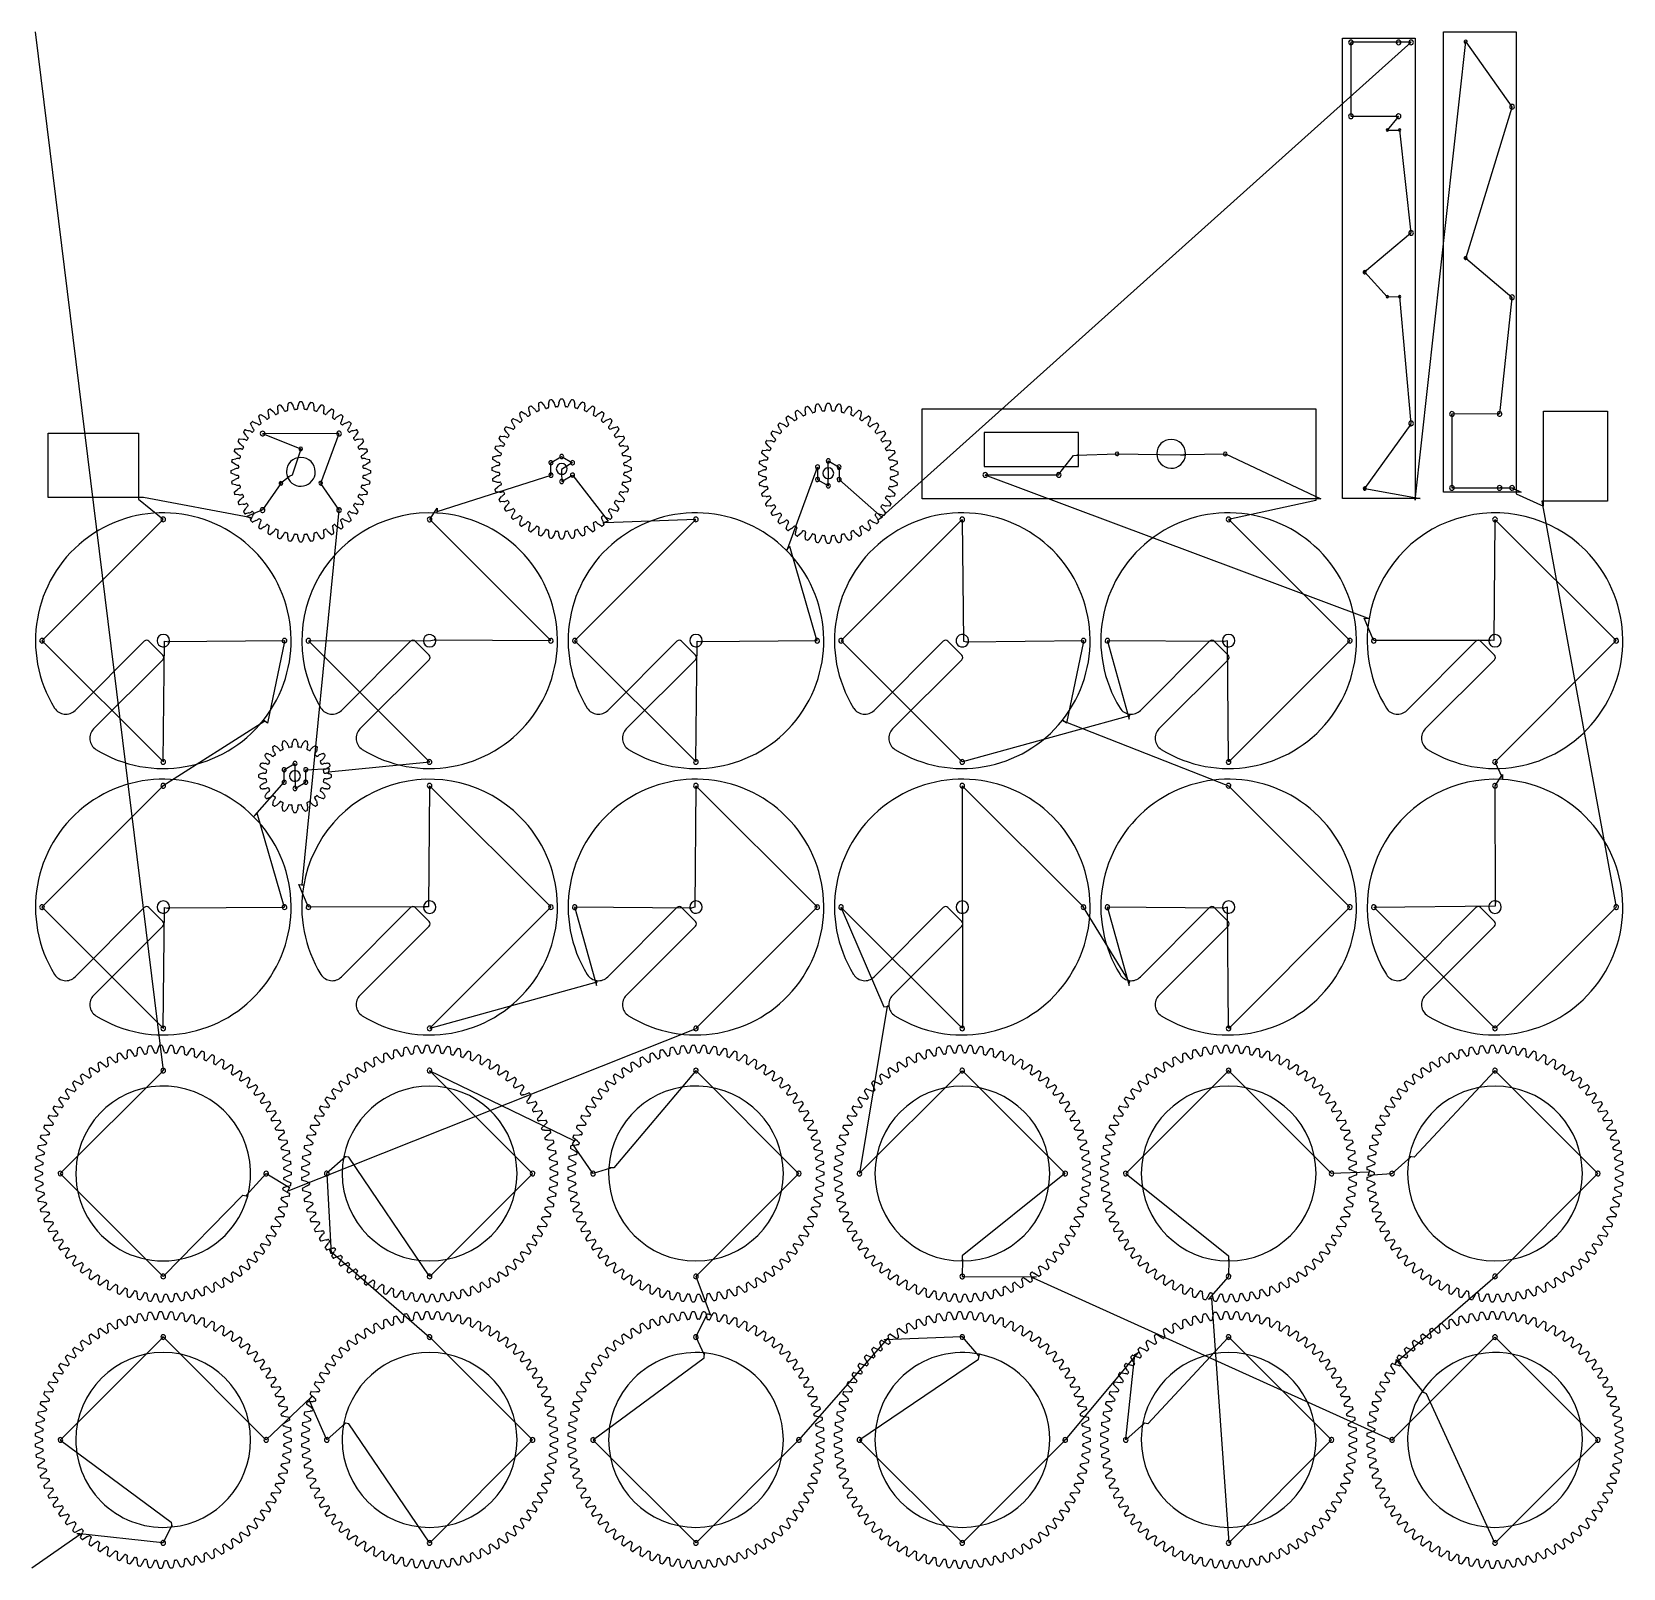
# Model space of a CAD drawing. Header units: inches. Extents: x 0.1 to 47.9, y 0.4 to 46.5.
import ezdxf

# ---------------------------------------------------------------- set-up
doc = ezdxf.new("R2010")
doc.units = ezdxf.units.IN
for name, color, linetype in [('10', 7, 'CONTINUOUS'), ('3', 7, 'CONTINUOUS'), ('9', 7, 'CONTINUOUS')]:
    doc.layers.add(name, color=color, linetype=linetype)

msp = doc.modelspace()

# ---------------------------------------------------------------- linework, layer by layer
at = {"layer": '10', "color": 10, "linetype": 'CONTINUOUS'}
for p, q in [((0.152, 46.532), (3.998, 15.343)), ((25.508, 31.896), (41.478, 46.219)), ((41.082, 46.218), (39.67, 46.217)), ((39.673, 46.196), (39.673, 43.995)), ((41.457, 46.218), (41.103, 46.219)), ((41.603, 32.473), (43.12, 46.238)), ((43.123, 46.235), (44.509, 44.283)), ((39.694, 43.996), (41.1, 43.999)), ((41.093, 43.98), (40.76, 43.581)), ((44.506, 44.262), (43.12, 39.742)), ((40.763, 43.581), (41.136, 43.583)), ((41.136, 43.58), (41.475, 40.497)), ((41.465, 40.479), (40.085, 39.315)), ((43.123, 39.739), (44.509, 38.561)), ((40.088, 39.313), (40.76, 38.579)), ((40.763, 38.579), (41.136, 38.581)), ((41.136, 38.578), (41.475, 34.774)), ((44.51, 38.54), (44.137, 35.06)), ((44.117, 35.055), (42.705, 35.058)), ((42.705, 35.037), (42.708, 32.835)), ((9.26, 34.472), (6.983, 34.466)), ((7.003, 34.464), (8.131, 34.011)), ((8.73, 32.981), (9.281, 34.472)), ((41.468, 34.755), (40.085, 32.819)), ((8.129, 34.005), (7.868, 33.218)), ((15.645, 33.231), (15.645, 33.59)), ((15.656, 33.598), (15.966, 33.777)), ((16.281, 33.587), (15.961, 33.393)), ((15.979, 33.773), (16.291, 33.595)), ((22.751, 30.998), (23.649, 33.463)), ((23.973, 33.388), (23.974, 33.648)), ((23.987, 33.643), (24.297, 33.463)), ((30.904, 33.246), (31.34, 33.811)), ((31.439, 33.82), (32.648, 33.858)), ((32.654, 33.86), (34.555, 33.835)), ((34.655, 33.837), (35.894, 33.859)), ((35.901, 33.857), (38.765, 32.507)), ((7.779, 33.172), (7.534, 32.978)), ((12.226, 32.132), (15.647, 33.218)), ((15.963, 33.293), (15.969, 33.029)), ((15.98, 33.037), (16.29, 33.217)), ((16.3, 33.209), (17.36, 31.836)), ((23.65, 33.45), (23.65, 33.087)), ((23.662, 33.081), (23.978, 32.901)), ((23.974, 32.914), (23.982, 33.288)), ((24.298, 33.45), (24.297, 33.087)), ((24.31, 33.081), (25.596, 31.944)), ((40.17, 28.921), (28.69, 33.224)), ((28.711, 33.227), (30.898, 33.226)), ((6.602, 31.944), (3.402, 32.551)), ((7.532, 32.972), (6.983, 32.175)), ((9.273, 32.191), (8.73, 32.974)), ((40.089, 32.817), (41.753, 32.523)), ((42.728, 32.84), (44.137, 32.835)), ((44.157, 32.84), (44.511, 32.836)), ((44.531, 32.83), (44.787, 32.713)), ((44.637, 32.663), (45.452, 32.289)), ((3.252, 32.501), (3.998, 31.894)), ((6.965, 32.165), (6.507, 31.976)), ((8.17, 20.921), (9.283, 32.173)), ((12.013, 31.908), (12.223, 32.232)), ((38.615, 32.457), (35.997, 31.89)), ((45.402, 32.439), (47.64, 20.252)), ((3.984, 31.879), (0.356, 28.248)), ((15.629, 28.266), (12.002, 31.89)), ((19.984, 31.879), (16.356, 28.248)), ((17.266, 31.803), (19.998, 31.894)), ((24.374, 28.263), (27.997, 31.892)), ((27.998, 31.871), (28.035, 28.234)), ((36.012, 31.875), (39.64, 28.252)), ((43.998, 31.871), (43.963, 28.259)), ((47.629, 28.266), (43.997, 31.892)), ((23.635, 28.269), (22.816, 31.075)), ((40.348, 28.268), (40.07, 28.93)), ((0.374, 28.237), (4.003, 24.608)), ((4, 24.629), (4.036, 28.236)), ((4.135, 28.225), (7.639, 28.251)), ((7.639, 28.23), (7.13, 25.778)), ((11.985, 24.623), (8.358, 28.247)), ((8.379, 28.248), (12.038, 28.251)), ((12.134, 28.279), (15.644, 28.252)), ((16.374, 28.237), (20.003, 24.608)), ((20, 24.629), (20.036, 28.236)), ((20.135, 28.225), (23.645, 28.251)), ((27.985, 24.623), (24.36, 28.247)), ((28.133, 28.217), (31.639, 28.251)), ((31.639, 28.23), (31.13, 25.778)), ((35.866, 28.221), (32.355, 28.249)), ((32.366, 28.231), (33.016, 25.895)), ((36, 24.629), (35.962, 28.249)), ((39.629, 28.234), (36.003, 24.608)), ((43.863, 28.257), (40.361, 28.251)), ((44.016, 24.621), (47.644, 28.252)), ((7.046, 25.833), (3.998, 23.894)), ((33.019, 25.995), (28.002, 24.61)), ((31.046, 25.833), (35.997, 23.89)), ((7.644, 24.379), (7.954, 24.561)), ((7.955, 24.548), (7.95, 24.174)), ((8.293, 24.373), (8.987, 24.41)), ((8.968, 24.312), (12.002, 24.61)), ((44.226, 24.132), (44.002, 24.606)), ((6.751, 22.998), (7.635, 23.999)), ((7.631, 24.012), (7.633, 24.371)), ((7.959, 24.074), (7.957, 23.81)), ((7.968, 23.818), (8.283, 23.999)), ((8.281, 24.012), (8.28, 24.371)), ((44.013, 23.908), (44.223, 24.232)), ((3.984, 23.879), (0.356, 20.248)), ((11.997, 23.871), (11.963, 20.259)), ((15.629, 20.266), (11.997, 23.892)), ((20, 23.871), (19.962, 20.249)), ((23.629, 20.266), (19.997, 23.892)), ((27.998, 23.871), (27.993, 20.212)), ((31.629, 20.266), (27.997, 23.892)), ((36.012, 23.875), (39.64, 20.252)), ((44.016, 20.387), (44.002, 23.89)), ((7.635, 20.269), (6.816, 23.075)), ((8.348, 20.268), (8.07, 20.93)), ((0.374, 20.237), (4.003, 16.608)), ((4, 16.629), (4.036, 20.236)), ((4.135, 20.225), (7.645, 20.251)), ((11.863, 20.257), (8.361, 20.251)), ((12.016, 16.621), (15.644, 20.252)), ((19.866, 20.221), (16.355, 20.249)), ((16.366, 20.231), (17.016, 17.895)), ((20.014, 16.623), (23.644, 20.252)), ((27.985, 16.623), (24.355, 20.249)), ((24.366, 20.231), (25.646, 17.253)), ((28.002, 20.112), (28.002, 16.61)), ((33.019, 17.995), (31.644, 20.252)), ((35.866, 20.221), (32.355, 20.249)), ((32.366, 20.231), (33.016, 17.895)), ((36, 16.629), (35.962, 20.249)), ((39.629, 20.234), (36.003, 16.608)), ((43.985, 16.623), (40.358, 20.247)), ((40.378, 20.247), (44.011, 20.286)), ((47.629, 20.234), (44.002, 16.61)), ((17.019, 17.995), (12.002, 16.606)), ((25.744, 17.273), (24.912, 12.248)), ((7.748, 11.735), (20.002, 16.606)), ((3.984, 15.327), (0.907, 12.248)), ((16.346, 13.231), (11.998, 15.338)), ((12.016, 15.328), (15.088, 12.252)), ((19.989, 15.323), (17.531, 12.418)), ((23.075, 12.263), (19.998, 15.342)), ((24.922, 12.266), (27.998, 15.338)), ((28.016, 15.328), (31.089, 12.253)), ((35.984, 15.327), (32.907, 12.248)), ((39.075, 12.263), (35.998, 15.343)), ((43.987, 15.325), (41.574, 12.739)), ((47.075, 12.263), (43.998, 15.343)), ((16.897, 12.267), (16.294, 13.145)), ((9.474, 12.75), (8.906, 12.25)), ((11.99, 9.177), (9.574, 12.739)), ((41.474, 12.75), (40.909, 12.253)), ((0.923, 12.234), (4.002, 9.157)), ((6.488, 11.586), (7.089, 12.247)), ((7.109, 12.241), (7.789, 11.826)), ((8.912, 12.23), (9.046, 9.839)), ((15.078, 12.234), (12.003, 9.161)), ((17.43, 12.416), (16.912, 12.252)), ((20.013, 9.175), (23.093, 12.252)), ((31.074, 12.238), (27.993, 9.775)), ((32.925, 12.237), (35.993, 9.775)), ((40.217, 12.291), (39.093, 12.252)), ((40.89, 12.243), (40.188, 12.195)), ((44.016, 9.173), (47.093, 12.252)), ((4.013, 9.175), (6.389, 11.603)), ((9.01, 9.933), (11.997, 7.339)), ((28.002, 9.675), (27.999, 9.156)), ((36.002, 9.675), (35.998, 9.162)), ((20.436, 8.008), (20.002, 9.157)), ((28.02, 9.156), (30.221, 9.151)), ((30.125, 9.12), (40.912, 4.248)), ((35.987, 9.144), (35.392, 8.474)), ((41.014, 6.566), (44.002, 9.157)), ((35.487, 8.506), (36.002, 1.157)), ((20.008, 7.359), (20.344, 8.047)), ((3.984, 7.327), (0.907, 4.248)), ((7.075, 4.263), (3.998, 7.343)), ((12.013, 7.325), (15.089, 4.253)), ((20.25, 6.813), (20.003, 7.339)), ((25.746, 7.288), (23.089, 4.253)), ((27.98, 7.344), (25.652, 7.254)), ((28.5, 6.776), (28.001, 7.344)), ((35.984, 7.327), (33.574, 4.739)), ((39.075, 4.263), (35.998, 7.343)), ((40.922, 4.266), (43.997, 7.339)), ((44.013, 7.325), (47.088, 4.252)), ((16.925, 4.263), (20.249, 6.713)), ((33.271, 6.87), (31.089, 4.253)), ((32.911, 4.27), (33.184, 6.82)), ((24.927, 4.26), (28.489, 6.676)), ((41.858, 5.679), (41.034, 6.665)), ((8.441, 5.533), (7.093, 4.252)), ((8.902, 4.269), (8.382, 5.452)), ((43.99, 1.177), (41.946, 5.631)), ((9.474, 4.75), (8.912, 4.251)), ((11.988, 1.176), (9.574, 4.739)), ((33.474, 4.75), (32.912, 4.249)), ((0.925, 4.237), (4.236, 1.786)), ((15.075, 4.237), (12.003, 1.161)), ((19.988, 1.176), (16.911, 4.247)), ((23.075, 4.237), (20.003, 1.161)), ((27.988, 1.176), (24.911, 4.247)), ((31.075, 4.237), (28.003, 1.161)), ((36.016, 1.173), (39.093, 4.252)), ((47.078, 4.234), (44.003, 1.161)), ((3.98, 1.161), (1.404, 1.441)), ((4.255, 1.688), (4.001, 1.162)), ((1.501, 1.415), (0.052, 0.4))]:
    msp.add_line(p, q, dxfattribs=at)
at = {"layer": '3', "color": 3, "linetype": 'CONTINUOUS'}
for p, q in [((42.458, 32.713), (42.458, 46.532)), ((42.458, 46.532), (44.637, 46.532)), ((44.637, 46.532), (44.637, 32.713)), ((39.423, 32.523), (39.423, 46.341)), ((39.423, 46.341), (41.603, 46.341)), ((41.603, 46.341), (41.603, 32.523)), ((7.74, 35.271), (7.764, 35.378)), ((7.846, 35.391), (7.902, 35.297)), ((8.05, 35.308), (8.09, 35.41)), ((8.174, 35.41), (8.214, 35.308)), ((8.362, 35.297), (8.418, 35.391)), ((8.5, 35.378), (8.524, 35.271)), ((15.276, 35.271), (15.283, 35.38)), ((15.362, 35.406), (15.432, 35.321)), ((15.576, 35.356), (15.6, 35.463)), ((15.683, 35.476), (15.738, 35.382)), ((15.886, 35.394), (15.926, 35.495)), ((16.01, 35.495), (16.05, 35.394)), ((16.198, 35.382), (16.254, 35.476)), ((16.336, 35.463), (16.36, 35.356)), ((16.505, 35.321), (16.574, 35.406)), ((16.654, 35.38), (16.66, 35.271)), ((6.897, 34.881), (6.87, 34.986)), ((6.937, 35.036), (7.03, 34.977)), ((7.157, 35.055), (7.146, 35.163)), ((7.221, 35.201), (7.302, 35.129)), ((7.44, 35.186), (7.446, 35.295)), ((7.526, 35.321), (7.595, 35.236)), ((8.669, 35.236), (8.738, 35.321)), ((8.818, 35.295), (8.824, 35.186)), ((8.962, 35.129), (9.043, 35.201)), ((9.118, 35.163), (9.107, 35.055)), ((9.234, 34.977), (9.327, 35.036)), ((9.394, 34.986), (9.367, 34.881)), ((14.52, 34.913), (14.62, 34.869)), ((14.733, 34.966), (14.706, 35.072)), ((14.774, 35.121), (14.866, 35.062)), ((14.993, 35.14), (14.982, 35.249)), ((15.057, 35.287), (15.138, 35.214)), ((16.798, 35.214), (16.88, 35.287)), ((16.954, 35.249), (16.944, 35.14)), ((17.071, 35.062), (17.163, 35.121)), ((17.23, 35.072), (17.203, 34.966)), ((17.316, 34.869), (17.416, 34.913)), ((22.741, 34.836), (22.713, 34.942)), ((22.781, 34.991), (22.873, 34.932)), ((23, 35.01), (22.989, 35.119)), ((23.064, 35.157), (23.146, 35.084)), ((23.283, 35.141), (23.29, 35.25)), ((23.369, 35.276), (23.439, 35.192)), ((23.584, 35.226), (23.607, 35.333)), ((23.69, 35.346), (23.745, 35.252)), ((23.894, 35.264), (23.934, 35.366)), ((24.017, 35.366), (24.057, 35.264)), ((24.206, 35.252), (24.261, 35.346)), ((24.344, 35.333), (24.367, 35.226)), ((24.512, 35.192), (24.581, 35.276)), ((24.661, 35.25), (24.668, 35.141)), ((24.805, 35.084), (24.887, 35.157)), ((24.962, 35.119), (24.951, 35.01)), ((25.078, 34.932), (25.17, 34.991)), ((25.238, 34.942), (25.21, 34.836)), ((26.797, 32.507), (26.797, 35.212)), ((26.797, 35.212), (38.615, 35.212)), ((38.615, 35.212), (38.615, 32.507)), ((45.452, 32.439), (45.452, 35.144)), ((45.452, 35.144), (47.381, 35.144)), ((47.381, 35.144), (47.381, 32.439)), ((0.547, 32.551), (0.547, 34.48)), ((0.547, 34.48), (3.252, 34.48)), ((3.252, 34.48), (3.252, 32.551)), ((6.476, 34.423), (6.417, 34.515)), ((6.466, 34.583), (6.572, 34.555)), ((6.668, 34.668), (6.625, 34.768)), ((6.684, 34.828), (6.784, 34.784)), ((9.48, 34.784), (9.58, 34.828)), ((9.639, 34.768), (9.596, 34.668)), ((9.692, 34.555), (9.798, 34.583)), ((9.847, 34.515), (9.788, 34.423)), ((14.312, 34.508), (14.253, 34.6)), ((14.302, 34.668), (14.408, 34.64)), ((14.505, 34.753), (14.461, 34.854)), ((17.476, 34.854), (17.432, 34.753)), ((17.528, 34.64), (17.634, 34.668)), ((17.683, 34.6), (17.625, 34.508)), ((22.319, 34.378), (22.26, 34.47)), ((22.309, 34.538), (22.415, 34.51)), ((22.512, 34.624), (22.468, 34.724)), ((22.527, 34.783), (22.628, 34.739)), ((25.323, 34.739), (25.424, 34.783)), ((25.483, 34.724), (25.439, 34.624)), ((25.536, 34.51), (25.642, 34.538)), ((25.691, 34.47), (25.632, 34.378)), ((31.489, 34.5), (28.655, 34.5)), ((28.655, 34.5), (28.655, 33.476)), ((31.489, 33.818), (31.489, 34.5)), ((6.157, 34.006), (6.267, 34.012)), ((6.324, 34.15), (6.251, 34.232)), ((6.289, 34.306), (6.398, 34.296)), ((9.866, 34.296), (9.975, 34.306)), ((10.013, 34.232), (9.94, 34.15)), ((9.997, 34.012), (10.107, 34.006)), ((14.052, 33.942), (13.968, 34.011)), ((13.994, 34.091), (14.103, 34.098)), ((14.16, 34.235), (14.087, 34.317)), ((14.125, 34.392), (14.234, 34.381)), ((17.702, 34.381), (17.811, 34.392)), ((17.849, 34.317), (17.777, 34.235)), ((17.834, 34.098), (17.943, 34.091)), ((17.969, 34.011), (17.884, 33.942)), ((22.001, 33.961), (22.11, 33.968)), ((22.167, 34.105), (22.094, 34.187)), ((22.132, 34.262), (22.241, 34.251)), ((25.71, 34.251), (25.818, 34.262)), ((25.857, 34.187), (25.784, 34.105)), ((25.841, 33.968), (25.95, 33.961)), ((6.156, 33.551), (6.061, 33.606)), ((6.074, 33.689), (6.181, 33.712)), ((6.216, 33.857), (6.131, 33.926)), ((10.133, 33.926), (10.048, 33.857)), ((10.083, 33.712), (10.19, 33.689)), ((10.203, 33.606), (10.108, 33.551)), ((13.878, 33.447), (13.98, 33.487)), ((13.992, 33.636), (13.897, 33.691)), ((13.911, 33.774), (14.017, 33.797)), ((17.919, 33.797), (18.026, 33.774)), ((18.039, 33.691), (17.944, 33.636)), ((17.956, 33.487), (18.058, 33.447)), ((21.999, 33.506), (21.905, 33.561)), ((21.918, 33.644), (22.025, 33.667)), ((22.059, 33.812), (21.975, 33.882)), ((25.976, 33.882), (25.891, 33.812)), ((25.926, 33.667), (26.033, 33.644)), ((26.046, 33.561), (25.952, 33.506)), ((28.655, 33.476), (31.489, 33.476)), ((31.489, 33.476), (31.489, 33.818)), ((6.042, 33.362), (6.144, 33.402)), ((6.144, 33.239), (6.042, 33.278)), ((6.061, 33.035), (6.156, 33.09)), ((10.108, 33.09), (10.203, 33.035)), ((10.12, 33.402), (10.222, 33.362)), ((10.222, 33.278), (10.12, 33.239)), ((13.98, 33.324), (13.878, 33.364)), ((13.897, 33.12), (13.992, 33.175)), ((14.017, 33.014), (13.911, 33.037)), ((18.026, 33.037), (17.919, 33.014)), ((17.944, 33.175), (18.039, 33.12)), ((18.058, 33.364), (17.956, 33.324)), ((21.886, 33.318), (21.987, 33.357)), ((21.987, 33.194), (21.886, 33.234)), ((21.905, 32.99), (21.999, 33.045)), ((25.952, 33.045), (26.046, 32.99)), ((25.963, 33.357), (26.065, 33.318)), ((26.065, 33.234), (25.963, 33.194)), ((3.252, 32.551), (0.547, 32.551)), ((6.181, 32.929), (6.074, 32.952)), ((6.131, 32.714), (6.216, 32.784)), ((6.267, 32.628), (6.157, 32.635)), ((10.107, 32.635), (9.997, 32.628)), ((10.048, 32.784), (10.133, 32.714)), ((10.19, 32.952), (10.083, 32.929)), ((13.968, 32.8), (14.052, 32.869)), ((14.103, 32.713), (13.994, 32.72)), ((14.087, 32.494), (14.16, 32.576)), ((17.777, 32.576), (17.849, 32.494)), ((17.943, 32.72), (17.834, 32.713)), ((17.884, 32.869), (17.969, 32.8)), ((22.025, 32.884), (21.918, 32.907)), ((21.975, 32.67), (22.059, 32.739)), ((22.11, 32.584), (22.001, 32.59)), ((25.95, 32.59), (25.841, 32.584)), ((25.891, 32.739), (25.976, 32.67)), ((26.033, 32.907), (25.926, 32.884)), ((38.615, 32.507), (26.797, 32.507)), ((41.603, 32.523), (39.423, 32.523)), ((44.637, 32.713), (42.458, 32.713)), ((6.251, 32.409), (6.324, 32.491)), ((6.398, 32.345), (6.289, 32.334)), ((6.417, 32.126), (6.476, 32.218)), ((6.572, 32.086), (6.466, 32.058)), ((9.798, 32.058), (9.692, 32.086)), ((9.788, 32.218), (9.847, 32.126)), ((9.975, 32.334), (9.866, 32.345)), ((9.94, 32.491), (10.013, 32.409)), ((14.234, 32.43), (14.125, 32.419)), ((14.253, 32.211), (14.312, 32.303)), ((14.408, 32.171), (14.302, 32.143)), ((14.461, 31.957), (14.505, 32.058)), ((17.432, 32.058), (17.476, 31.957)), ((17.634, 32.143), (17.528, 32.171)), ((17.625, 32.303), (17.683, 32.211)), ((17.811, 32.419), (17.702, 32.43)), ((22.094, 32.364), (22.167, 32.446)), ((22.241, 32.3), (22.132, 32.29)), ((22.26, 32.081), (22.319, 32.173)), ((22.415, 32.041), (22.309, 32.013)), ((25.642, 32.013), (25.536, 32.041)), ((25.632, 32.173), (25.691, 32.081)), ((25.818, 32.29), (25.71, 32.3)), ((25.784, 32.446), (25.857, 32.364)), ((47.381, 32.439), (45.452, 32.439)), ((6.625, 31.872), (6.647, 31.922)), ((6.647, 31.922), (6.668, 31.972)), ((6.784, 31.857), (6.684, 31.813)), ((6.87, 31.654), (6.897, 31.76)), ((7.03, 31.664), (6.937, 31.605)), ((7.146, 31.477), (7.157, 31.586)), ((9.107, 31.586), (9.118, 31.477)), ((9.327, 31.605), (9.234, 31.664)), ((9.367, 31.76), (9.394, 31.654)), ((9.58, 31.813), (9.48, 31.857)), ((9.596, 31.972), (9.639, 31.872)), ((14.62, 31.942), (14.52, 31.898)), ((14.706, 31.739), (14.733, 31.845)), ((14.866, 31.749), (14.774, 31.69)), ((14.982, 31.562), (14.993, 31.671)), ((15.138, 31.597), (15.057, 31.524)), ((16.88, 31.524), (16.798, 31.597)), ((16.944, 31.671), (16.954, 31.562)), ((17.163, 31.69), (17.071, 31.749)), ((17.203, 31.845), (17.217, 31.792)), ((17.217, 31.792), (17.23, 31.739)), ((17.416, 31.898), (17.316, 31.942)), ((22.468, 31.828), (22.512, 31.928)), ((22.628, 31.812), (22.527, 31.768)), ((22.713, 31.61), (22.741, 31.715)), ((22.873, 31.619), (22.781, 31.56)), ((25.17, 31.56), (25.078, 31.619)), ((25.21, 31.715), (25.238, 31.61)), ((25.424, 31.768), (25.323, 31.812)), ((25.439, 31.928), (25.461, 31.878)), ((25.461, 31.878), (25.483, 31.828)), ((7.302, 31.512), (7.221, 31.439)), ((7.446, 31.346), (7.44, 31.455)), ((7.595, 31.404), (7.526, 31.32)), ((7.764, 31.263), (7.74, 31.37)), ((7.902, 31.344), (7.846, 31.25)), ((8.09, 31.23), (8.05, 31.332)), ((8.214, 31.332), (8.174, 31.23)), ((8.418, 31.25), (8.362, 31.344)), ((8.524, 31.37), (8.5, 31.263)), ((8.738, 31.32), (8.669, 31.404)), ((8.824, 31.455), (8.818, 31.346)), ((9.043, 31.439), (8.962, 31.512)), ((15.283, 31.431), (15.276, 31.54)), ((15.432, 31.49), (15.362, 31.405)), ((15.6, 31.348), (15.576, 31.455)), ((15.738, 31.429), (15.683, 31.335)), ((15.926, 31.316), (15.886, 31.417)), ((16.05, 31.417), (16.01, 31.316)), ((16.254, 31.335), (16.198, 31.429)), ((16.36, 31.455), (16.336, 31.348)), ((16.574, 31.405), (16.505, 31.49)), ((16.66, 31.54), (16.654, 31.431)), ((22.989, 31.433), (23, 31.541)), ((23.146, 31.467), (23.064, 31.395)), ((23.29, 31.301), (23.283, 31.41)), ((23.439, 31.36), (23.369, 31.275)), ((23.607, 31.218), (23.584, 31.325)), ((23.745, 31.299), (23.69, 31.205)), ((23.934, 31.186), (23.894, 31.288)), ((24.057, 31.288), (24.017, 31.186)), ((24.261, 31.205), (24.206, 31.299)), ((24.367, 31.325), (24.344, 31.218)), ((24.581, 31.275), (24.512, 31.36)), ((24.668, 31.41), (24.661, 31.301)), ((24.887, 31.395), (24.805, 31.467)), ((24.951, 31.541), (24.962, 31.433)), ((3.429, 28.236), (1.35, 26.157)), ((3.986, 27.818), (3.568, 28.236)), ((11.429, 28.236), (9.35, 26.157)), ((11.986, 27.818), (11.568, 28.236)), ((19.429, 28.236), (17.35, 26.157)), ((19.986, 27.818), (19.568, 28.236)), ((27.429, 28.236), (25.35, 26.157)), ((27.986, 27.818), (27.568, 28.236)), ((35.429, 28.236), (33.35, 26.157)), ((35.986, 27.818), (35.568, 28.236)), ((43.429, 28.236), (41.35, 26.157)), ((43.986, 27.818), (43.568, 28.236)), ((1.907, 25.6), (3.986, 27.679)), ((9.907, 25.6), (11.986, 27.679)), ((17.907, 25.6), (19.986, 27.679)), ((25.907, 25.6), (27.986, 27.679)), ((33.907, 25.6), (35.986, 27.679)), ((41.907, 25.6), (43.986, 27.679)), ((7.315, 24.927), (7.3, 24.967)), ((7.365, 24.859), (7.336, 24.892)), ((7.417, 25.052), (7.45, 25.025)), ((7.477, 24.995), (7.5, 24.957)), ((7.575, 25.089), (7.573, 25.132)), ((7.601, 25.009), (7.584, 25.049)), ((7.711, 25.176), (7.734, 25.141)), ((7.751, 25.103), (7.76, 25.06)), ((7.873, 25.078), (7.869, 25.122)), ((7.873, 25.163), (7.884, 25.204)), ((8.029, 25.204), (8.04, 25.163)), ((8.044, 25.122), (8.04, 25.078)), ((8.152, 25.06), (8.162, 25.103)), ((8.179, 25.141), (8.202, 25.176)), ((8.329, 25.049), (8.311, 25.009)), ((8.339, 25.132), (8.337, 25.089)), ((8.413, 24.957), (8.435, 24.995)), ((8.463, 25.025), (8.496, 25.052)), ((8.577, 24.892), (8.548, 24.859)), ((8.613, 24.967), (8.598, 24.927)), ((7.002, 24.409), (6.967, 24.432)), ((7.011, 24.569), (7.054, 24.567)), ((7.082, 24.382), (7.039, 24.392)), ((7.118, 24.693), (7.091, 24.726)), ((7.094, 24.559), (7.134, 24.541)), ((7.186, 24.643), (7.148, 24.665)), ((7.176, 24.843), (7.216, 24.828)), ((7.251, 24.807), (7.284, 24.778)), ((8.629, 24.778), (8.662, 24.807)), ((8.697, 24.828), (8.737, 24.843)), ((8.765, 24.665), (8.727, 24.643)), ((8.779, 24.541), (8.819, 24.559)), ((8.822, 24.726), (8.795, 24.693)), ((8.873, 24.392), (8.83, 24.382)), ((8.859, 24.567), (8.902, 24.569)), ((8.946, 24.432), (8.911, 24.409)), ((6.939, 24.258), (6.98, 24.27)), ((6.98, 24.103), (6.939, 24.114)), ((6.967, 23.941), (7.002, 23.964)), ((7.021, 24.274), (7.065, 24.27)), ((7.065, 24.103), (7.021, 24.099)), ((7.039, 23.981), (7.082, 23.99)), ((8.83, 23.99), (8.873, 23.981)), ((8.848, 24.27), (8.892, 24.274)), ((8.892, 24.099), (8.848, 24.103)), ((8.911, 23.964), (8.946, 23.941)), ((8.933, 24.27), (8.953, 24.264)), ((8.974, 24.114), (8.933, 24.103)), ((8.953, 24.264), (8.974, 24.258)), ((7.054, 23.805), (7.011, 23.803)), ((7.091, 23.647), (7.118, 23.68)), ((7.134, 23.831), (7.094, 23.814)), ((7.148, 23.707), (7.186, 23.73)), ((7.216, 23.545), (7.176, 23.53)), ((7.284, 23.595), (7.251, 23.565)), ((7.3, 23.406), (7.315, 23.446)), ((7.336, 23.481), (7.365, 23.514)), ((8.548, 23.514), (8.577, 23.481)), ((8.598, 23.446), (8.613, 23.406)), ((8.662, 23.565), (8.629, 23.595)), ((8.737, 23.53), (8.697, 23.545)), ((8.727, 23.73), (8.765, 23.707)), ((8.819, 23.814), (8.779, 23.831)), ((8.795, 23.68), (8.822, 23.647)), ((8.902, 23.803), (8.859, 23.805)), ((7.45, 23.347), (7.417, 23.321)), ((7.5, 23.416), (7.477, 23.378)), ((7.573, 23.241), (7.575, 23.284)), ((7.584, 23.324), (7.601, 23.364)), ((7.734, 23.232), (7.711, 23.197)), ((7.76, 23.312), (7.751, 23.269)), ((7.869, 23.251), (7.873, 23.295)), ((7.884, 23.169), (7.873, 23.21)), ((8.04, 23.21), (8.029, 23.169)), ((8.04, 23.295), (8.044, 23.251)), ((8.162, 23.269), (8.152, 23.312)), ((8.202, 23.197), (8.179, 23.232)), ((8.311, 23.364), (8.329, 23.324)), ((8.337, 23.284), (8.339, 23.241)), ((8.435, 23.378), (8.413, 23.416)), ((8.496, 23.321), (8.463, 23.347)), ((3.429, 20.236), (1.35, 18.157)), ((3.986, 19.818), (3.568, 20.236)), ((11.429, 20.236), (9.35, 18.157)), ((11.986, 19.818), (11.568, 20.236)), ((19.429, 20.236), (17.35, 18.157)), ((19.986, 19.818), (19.568, 20.236)), ((27.429, 20.236), (25.35, 18.157)), ((27.986, 19.818), (27.568, 20.236)), ((35.429, 20.236), (33.35, 18.157)), ((35.986, 19.818), (35.568, 20.236)), ((43.429, 20.236), (41.35, 18.157)), ((43.986, 19.818), (43.568, 20.236)), ((1.907, 17.6), (3.986, 19.679)), ((9.907, 17.6), (11.986, 19.679)), ((17.907, 17.6), (19.986, 19.679)), ((25.907, 17.6), (27.986, 19.679)), ((33.907, 17.6), (35.986, 19.679)), ((41.907, 17.6), (43.986, 19.679)), ((2.623, 15.67), (2.621, 15.833)), ((2.702, 15.864), (2.807, 15.739)), ((2.914, 15.773), (2.926, 15.936)), ((3.009, 15.96), (3.103, 15.826)), ((3.213, 15.852), (3.238, 16.013)), ((3.323, 16.03), (3.406, 15.889)), ((3.517, 15.905), (3.555, 16.064)), ((3.642, 16.073), (3.712, 15.926)), ((3.825, 15.933), (3.876, 16.088)), ((3.963, 16.09), (4.021, 15.937)), ((4.133, 15.935), (4.198, 16.085)), ((4.284, 16.079), (4.329, 15.922)), ((4.441, 15.91), (4.518, 16.055)), ((4.604, 16.042), (4.636, 15.882)), ((4.746, 15.861), (4.834, 15.998)), ((4.919, 15.978), (4.937, 15.816)), ((5.045, 15.786), (5.145, 15.915)), ((5.228, 15.888), (5.232, 15.725)), ((5.338, 15.686), (5.448, 15.806)), ((10.623, 15.67), (10.621, 15.833)), ((10.702, 15.864), (10.807, 15.739)), ((10.914, 15.773), (10.926, 15.936)), ((11.009, 15.96), (11.103, 15.826)), ((11.213, 15.852), (11.238, 16.013)), ((11.323, 16.03), (11.406, 15.889)), ((11.517, 15.905), (11.555, 16.064)), ((11.642, 16.073), (11.712, 15.926)), ((11.825, 15.933), (11.876, 16.088)), ((11.963, 16.09), (12.021, 15.937)), ((12.133, 15.935), (12.198, 16.085)), ((12.284, 16.079), (12.329, 15.922)), ((12.441, 15.91), (12.518, 16.055)), ((12.604, 16.042), (12.636, 15.882)), ((12.746, 15.861), (12.834, 15.998)), ((12.919, 15.978), (12.937, 15.816)), ((13.045, 15.786), (13.145, 15.915)), ((13.228, 15.888), (13.232, 15.725)), ((13.338, 15.686), (13.448, 15.806)), ((18.623, 15.67), (18.621, 15.833)), ((18.702, 15.864), (18.807, 15.739)), ((18.914, 15.773), (18.926, 15.936)), ((19.009, 15.96), (19.103, 15.826)), ((19.213, 15.852), (19.238, 16.013)), ((19.323, 16.03), (19.406, 15.889)), ((19.517, 15.905), (19.555, 16.064)), ((19.642, 16.073), (19.712, 15.926)), ((19.825, 15.933), (19.876, 16.088)), ((19.963, 16.09), (20.021, 15.937)), ((20.133, 15.935), (20.198, 16.085)), ((20.284, 16.079), (20.329, 15.922)), ((20.441, 15.91), (20.518, 16.055)), ((20.604, 16.042), (20.636, 15.882)), ((20.746, 15.861), (20.834, 15.998)), ((20.919, 15.978), (20.937, 15.816)), ((21.045, 15.786), (21.145, 15.915)), ((21.228, 15.888), (21.232, 15.725)), ((21.338, 15.686), (21.448, 15.806)), ((26.623, 15.67), (26.621, 15.833)), ((26.702, 15.864), (26.807, 15.739)), ((26.914, 15.773), (26.926, 15.936)), ((27.009, 15.96), (27.103, 15.826)), ((27.213, 15.852), (27.238, 16.013)), ((27.323, 16.03), (27.406, 15.889)), ((27.517, 15.905), (27.555, 16.064)), ((27.642, 16.073), (27.712, 15.926)), ((27.825, 15.933), (27.876, 16.088)), ((27.963, 16.09), (28.021, 15.937)), ((28.133, 15.935), (28.198, 16.085)), ((28.284, 16.079), (28.329, 15.922)), ((28.441, 15.91), (28.518, 16.055)), ((28.604, 16.042), (28.636, 15.882)), ((28.746, 15.861), (28.834, 15.998)), ((28.919, 15.978), (28.937, 15.816)), ((29.045, 15.786), (29.145, 15.915)), ((29.228, 15.888), (29.232, 15.725)), ((29.338, 15.686), (29.448, 15.806)), ((34.623, 15.67), (34.621, 15.833)), ((34.702, 15.864), (34.807, 15.739)), ((34.914, 15.773), (34.926, 15.936)), ((35.009, 15.96), (35.103, 15.826)), ((35.213, 15.852), (35.238, 16.013)), ((35.323, 16.03), (35.406, 15.889)), ((35.517, 15.905), (35.555, 16.064)), ((35.642, 16.073), (35.712, 15.926)), ((35.825, 15.933), (35.876, 16.088)), ((35.963, 16.09), (36.021, 15.937)), ((36.133, 15.935), (36.198, 16.085)), ((36.284, 16.079), (36.329, 15.922)), ((36.441, 15.91), (36.518, 16.055)), ((36.604, 16.042), (36.636, 15.882)), ((36.746, 15.861), (36.834, 15.998)), ((36.919, 15.978), (36.937, 15.816)), ((37.045, 15.786), (37.145, 15.915)), ((37.228, 15.888), (37.232, 15.725)), ((37.338, 15.686), (37.448, 15.806)), ((42.623, 15.67), (42.621, 15.833)), ((42.702, 15.864), (42.807, 15.739)), ((42.914, 15.773), (42.926, 15.936)), ((43.009, 15.96), (43.103, 15.826)), ((43.213, 15.852), (43.238, 16.013)), ((43.323, 16.03), (43.406, 15.889)), ((43.517, 15.905), (43.555, 16.064)), ((43.642, 16.073), (43.712, 15.926)), ((43.825, 15.933), (43.876, 16.088)), ((43.963, 16.09), (44.021, 15.937)), ((44.133, 15.935), (44.198, 16.085)), ((44.284, 16.079), (44.329, 15.922)), ((44.441, 15.91), (44.518, 16.055)), ((44.604, 16.042), (44.636, 15.882)), ((44.746, 15.861), (44.834, 15.998)), ((44.919, 15.978), (44.937, 15.816)), ((45.045, 15.786), (45.145, 15.915)), ((45.228, 15.888), (45.232, 15.725)), ((45.338, 15.686), (45.448, 15.806)), ((1.816, 15.22), (1.773, 15.378)), ((1.844, 15.428), (1.977, 15.333)), ((2.072, 15.393), (2.043, 15.553)), ((2.118, 15.597), (2.242, 15.491)), ((2.342, 15.543), (2.326, 15.706)), ((2.405, 15.743), (2.52, 15.627)), ((5.528, 15.773), (5.519, 15.61)), ((5.62, 15.562), (5.74, 15.673)), ((5.817, 15.632), (5.795, 15.471)), ((5.892, 15.415), (6.021, 15.515)), ((6.094, 15.468), (6.058, 15.309)), ((6.15, 15.245), (6.287, 15.335)), ((9.816, 15.22), (9.773, 15.378)), ((9.844, 15.428), (9.977, 15.333)), ((10.072, 15.393), (10.043, 15.553)), ((10.118, 15.597), (10.242, 15.491)), ((10.342, 15.543), (10.326, 15.706)), ((10.405, 15.743), (10.52, 15.627)), ((13.528, 15.773), (13.519, 15.61)), ((13.62, 15.562), (13.74, 15.673)), ((13.817, 15.632), (13.795, 15.471)), ((13.892, 15.415), (14.021, 15.515)), ((14.094, 15.468), (14.058, 15.309)), ((14.15, 15.245), (14.287, 15.335)), ((17.816, 15.22), (17.773, 15.378)), ((17.844, 15.428), (17.977, 15.333)), ((18.072, 15.393), (18.043, 15.553)), ((18.118, 15.597), (18.242, 15.491)), ((18.342, 15.543), (18.326, 15.706)), ((18.405, 15.743), (18.52, 15.627)), ((21.528, 15.773), (21.519, 15.61)), ((21.62, 15.562), (21.74, 15.673)), ((21.817, 15.632), (21.795, 15.471)), ((21.892, 15.415), (22.021, 15.515)), ((22.094, 15.468), (22.058, 15.309)), ((22.15, 15.245), (22.287, 15.335)), ((25.816, 15.22), (25.773, 15.378)), ((25.844, 15.428), (25.977, 15.333)), ((26.072, 15.393), (26.043, 15.553)), ((26.118, 15.597), (26.242, 15.491)), ((26.342, 15.543), (26.326, 15.706)), ((26.405, 15.743), (26.52, 15.627)), ((29.528, 15.773), (29.519, 15.61)), ((29.62, 15.562), (29.74, 15.673)), ((29.817, 15.632), (29.795, 15.471)), ((29.892, 15.415), (30.021, 15.515)), ((30.094, 15.468), (30.058, 15.309)), ((30.15, 15.245), (30.287, 15.335)), ((33.816, 15.22), (33.773, 15.378)), ((33.844, 15.428), (33.977, 15.333)), ((34.072, 15.393), (34.043, 15.553)), ((34.118, 15.597), (34.242, 15.491)), ((34.342, 15.543), (34.326, 15.706)), ((34.405, 15.743), (34.52, 15.627)), ((37.528, 15.773), (37.519, 15.61)), ((37.62, 15.562), (37.74, 15.673)), ((37.817, 15.632), (37.795, 15.471)), ((37.892, 15.415), (38.021, 15.515)), ((38.094, 15.468), (38.058, 15.309)), ((38.15, 15.245), (38.287, 15.335)), ((41.816, 15.22), (41.773, 15.378)), ((41.844, 15.428), (41.977, 15.333)), ((42.072, 15.393), (42.043, 15.553)), ((42.118, 15.597), (42.242, 15.491)), ((42.342, 15.543), (42.326, 15.706)), ((42.405, 15.743), (42.52, 15.627)), ((45.528, 15.773), (45.519, 15.61)), ((45.62, 15.562), (45.74, 15.673)), ((45.817, 15.632), (45.795, 15.471)), ((45.892, 15.415), (46.021, 15.515)), ((46.094, 15.468), (46.058, 15.309)), ((46.15, 15.245), (46.287, 15.335)), ((1.351, 14.815), (1.283, 14.963)), ((1.345, 15.024), (1.492, 14.952)), ((1.575, 15.027), (1.519, 15.181)), ((1.586, 15.236), (1.726, 15.152)), ((6.356, 15.282), (6.307, 15.126)), ((6.393, 15.055), (6.537, 15.132)), ((6.601, 15.074), (6.539, 14.923)), ((6.619, 14.845), (6.769, 14.91)), ((6.829, 14.847), (6.754, 14.701)), ((9.351, 14.815), (9.283, 14.963)), ((9.345, 15.024), (9.492, 14.952)), ((9.575, 15.027), (9.519, 15.181)), ((9.586, 15.236), (9.726, 15.152)), ((14.356, 15.282), (14.307, 15.126)), ((14.393, 15.055), (14.537, 15.132)), ((14.601, 15.074), (14.539, 14.923)), ((14.619, 14.845), (14.769, 14.91)), ((14.829, 14.847), (14.754, 14.701)), ((17.351, 14.815), (17.283, 14.963)), ((17.345, 15.024), (17.492, 14.952)), ((17.575, 15.027), (17.519, 15.181)), ((17.586, 15.236), (17.726, 15.152)), ((22.356, 15.282), (22.307, 15.126)), ((22.393, 15.055), (22.537, 15.132)), ((22.601, 15.074), (22.539, 14.923)), ((22.619, 14.845), (22.769, 14.91)), ((22.829, 14.847), (22.754, 14.701)), ((25.351, 14.815), (25.283, 14.963)), ((25.345, 15.024), (25.492, 14.952)), ((25.575, 15.027), (25.519, 15.181)), ((25.586, 15.236), (25.726, 15.152)), ((30.356, 15.282), (30.307, 15.126)), ((30.393, 15.055), (30.537, 15.132)), ((30.601, 15.074), (30.539, 14.923)), ((30.619, 14.845), (30.769, 14.91)), ((30.829, 14.847), (30.754, 14.701)), ((33.351, 14.815), (33.283, 14.963)), ((33.345, 15.024), (33.492, 14.952)), ((33.575, 15.027), (33.519, 15.181)), ((33.586, 15.236), (33.726, 15.152)), ((38.356, 15.282), (38.307, 15.126)), ((38.393, 15.055), (38.537, 15.132)), ((38.601, 15.074), (38.539, 14.923)), ((38.619, 14.845), (38.769, 14.91)), ((38.829, 14.847), (38.754, 14.701)), ((41.351, 14.815), (41.283, 14.963)), ((41.345, 15.024), (41.492, 14.952)), ((41.575, 15.027), (41.519, 15.181)), ((41.586, 15.236), (41.726, 15.152)), ((46.356, 15.282), (46.307, 15.126)), ((46.393, 15.055), (46.537, 15.132)), ((46.601, 15.074), (46.539, 14.923)), ((46.619, 14.845), (46.769, 14.91)), ((46.829, 14.847), (46.754, 14.701)), ((0.961, 14.337), (0.868, 14.472)), ((0.919, 14.542), (1.076, 14.496)), ((1.146, 14.584), (1.065, 14.726)), ((1.122, 14.792), (1.274, 14.733)), ((6.827, 14.616), (6.982, 14.669)), ((7.036, 14.601), (6.949, 14.462)), ((7.015, 14.371), (7.174, 14.411)), ((8.961, 14.337), (8.868, 14.472)), ((8.919, 14.542), (9.076, 14.496)), ((9.146, 14.584), (9.065, 14.726)), ((9.122, 14.792), (9.274, 14.733)), ((14.827, 14.616), (14.982, 14.669)), ((15.036, 14.601), (14.949, 14.462)), ((15.015, 14.371), (15.174, 14.411)), ((16.961, 14.337), (16.868, 14.472)), ((16.919, 14.542), (17.076, 14.496)), ((17.146, 14.584), (17.065, 14.726)), ((17.122, 14.792), (17.274, 14.733)), ((22.827, 14.616), (22.982, 14.669)), ((23.036, 14.601), (22.949, 14.462)), ((23.015, 14.371), (23.174, 14.411)), ((24.961, 14.337), (24.868, 14.472)), ((24.919, 14.542), (25.076, 14.496)), ((25.146, 14.584), (25.065, 14.726)), ((25.122, 14.792), (25.274, 14.733)), ((30.827, 14.616), (30.982, 14.669)), ((31.036, 14.601), (30.949, 14.462)), ((31.015, 14.371), (31.174, 14.411)), ((32.961, 14.337), (32.868, 14.472)), ((32.919, 14.542), (33.076, 14.496)), ((33.146, 14.584), (33.065, 14.726)), ((33.122, 14.792), (33.274, 14.733)), ((38.827, 14.616), (38.982, 14.669)), ((39.036, 14.601), (38.949, 14.462)), ((39.015, 14.371), (39.174, 14.411)), ((40.961, 14.337), (40.868, 14.472)), ((40.919, 14.542), (41.076, 14.496)), ((41.146, 14.584), (41.065, 14.726)), ((41.122, 14.792), (41.274, 14.733)), ((46.827, 14.616), (46.982, 14.669)), ((47.036, 14.601), (46.949, 14.462)), ((47.015, 14.371), (47.174, 14.411)), ((0.655, 13.801), (0.542, 13.918)), ((0.58, 13.996), (0.742, 13.977)), ((0.797, 14.075), (0.693, 14.202)), ((0.738, 14.276), (0.898, 14.243)), ((7.222, 14.338), (7.124, 14.208)), ((7.182, 14.112), (7.344, 14.138)), ((7.385, 14.062), (7.277, 13.939)), ((8.655, 13.801), (8.542, 13.918)), ((8.58, 13.996), (8.742, 13.977)), ((8.797, 14.075), (8.693, 14.202)), ((8.738, 14.276), (8.898, 14.243)), ((15.222, 14.338), (15.124, 14.208)), ((15.182, 14.112), (15.344, 14.138)), ((15.385, 14.062), (15.277, 13.939)), ((16.655, 13.801), (16.542, 13.918)), ((16.58, 13.996), (16.742, 13.977)), ((16.797, 14.075), (16.693, 14.202)), ((16.738, 14.276), (16.898, 14.243)), ((23.222, 14.338), (23.124, 14.208)), ((23.182, 14.112), (23.344, 14.138)), ((23.385, 14.062), (23.277, 13.939)), ((24.655, 13.801), (24.542, 13.918)), ((24.58, 13.996), (24.742, 13.977)), ((24.797, 14.075), (24.693, 14.202)), ((24.738, 14.276), (24.898, 14.243)), ((31.222, 14.338), (31.124, 14.208)), ((31.182, 14.112), (31.344, 14.138)), ((31.385, 14.062), (31.277, 13.939)), ((32.655, 13.801), (32.542, 13.918)), ((32.58, 13.996), (32.742, 13.977)), ((32.797, 14.075), (32.693, 14.202)), ((32.738, 14.276), (32.898, 14.243)), ((39.222, 14.338), (39.124, 14.208)), ((39.182, 14.112), (39.344, 14.138)), ((39.385, 14.062), (39.277, 13.939)), ((40.655, 13.801), (40.542, 13.918)), ((40.58, 13.996), (40.742, 13.977)), ((40.797, 14.075), (40.693, 14.202)), ((40.738, 14.276), (40.898, 14.243)), ((47.222, 14.338), (47.124, 14.208)), ((47.182, 14.112), (47.344, 14.138)), ((47.385, 14.062), (47.277, 13.939)), ((0.337, 13.401), (0.5, 13.409)), ((0.537, 13.515), (0.414, 13.623)), ((0.446, 13.704), (0.609, 13.698)), ((7.327, 13.839), (7.49, 13.851)), ((7.525, 13.772), (7.407, 13.659)), ((7.448, 13.555), (7.612, 13.554)), ((7.64, 13.472), (7.513, 13.369)), ((8.337, 13.401), (8.5, 13.409)), ((8.537, 13.515), (8.414, 13.623)), ((8.446, 13.704), (8.609, 13.698)), ((15.327, 13.839), (15.49, 13.851)), ((15.525, 13.772), (15.407, 13.659)), ((15.448, 13.555), (15.612, 13.554)), ((15.64, 13.472), (15.513, 13.369)), ((16.337, 13.401), (16.5, 13.409)), ((16.537, 13.515), (16.414, 13.623)), ((16.446, 13.704), (16.609, 13.698)), ((23.327, 13.839), (23.49, 13.851)), ((23.525, 13.772), (23.407, 13.659)), ((23.448, 13.555), (23.612, 13.554)), ((23.64, 13.472), (23.513, 13.369)), ((24.337, 13.401), (24.5, 13.409)), ((24.537, 13.515), (24.414, 13.623)), ((24.446, 13.704), (24.609, 13.698)), ((31.327, 13.839), (31.49, 13.851)), ((31.525, 13.772), (31.407, 13.659)), ((31.448, 13.555), (31.612, 13.554)), ((31.64, 13.472), (31.513, 13.369)), ((32.337, 13.401), (32.5, 13.409)), ((32.537, 13.515), (32.414, 13.623)), ((32.446, 13.704), (32.609, 13.698)), ((39.327, 13.839), (39.49, 13.851)), ((39.525, 13.772), (39.407, 13.659)), ((39.448, 13.555), (39.612, 13.554)), ((39.64, 13.472), (39.513, 13.369)), ((40.337, 13.401), (40.5, 13.409)), ((40.537, 13.515), (40.414, 13.623)), ((40.446, 13.704), (40.609, 13.698)), ((47.327, 13.839), (47.49, 13.851)), ((47.525, 13.772), (47.407, 13.659)), ((47.448, 13.555), (47.612, 13.554)), ((47.64, 13.472), (47.513, 13.369)), ((0.374, 12.92), (0.235, 13.006)), ((0.253, 13.091), (0.415, 13.112)), ((0.443, 13.221), (0.312, 13.318)), ((7.545, 13.262), (7.708, 13.247)), ((7.73, 13.163), (7.594, 13.071)), ((7.618, 12.962), (7.778, 12.933)), ((8.374, 12.92), (8.235, 13.006)), ((8.253, 13.091), (8.415, 13.112)), ((8.443, 13.221), (8.312, 13.318)), ((15.545, 13.262), (15.708, 13.247)), ((15.73, 13.163), (15.594, 13.071)), ((15.618, 12.962), (15.778, 12.933)), ((16.374, 12.92), (16.235, 13.006)), ((16.253, 13.091), (16.415, 13.112)), ((16.378, 13.27), (16.312, 13.318)), ((16.443, 13.221), (16.378, 13.27)), ((23.545, 13.262), (23.708, 13.247)), ((23.73, 13.163), (23.594, 13.071)), ((23.618, 12.962), (23.778, 12.933)), ((24.374, 12.92), (24.235, 13.006)), ((24.253, 13.091), (24.415, 13.112)), ((24.443, 13.221), (24.312, 13.318)), ((31.545, 13.262), (31.708, 13.247)), ((31.73, 13.163), (31.594, 13.071)), ((31.618, 12.962), (31.778, 12.933)), ((32.374, 12.92), (32.235, 13.006)), ((32.253, 13.091), (32.415, 13.112)), ((32.443, 13.221), (32.312, 13.318)), ((39.545, 13.262), (39.708, 13.247)), ((39.73, 13.163), (39.594, 13.071)), ((39.618, 12.962), (39.778, 12.933)), ((40.374, 12.92), (40.235, 13.006)), ((40.253, 13.091), (40.415, 13.112)), ((40.443, 13.221), (40.312, 13.318)), ((47.545, 13.262), (47.708, 13.247)), ((47.73, 13.163), (47.594, 13.071)), ((47.618, 12.962), (47.778, 12.933)), ((0.166, 12.454), (0.322, 12.503)), ((0.331, 12.614), (0.185, 12.688)), ((0.196, 12.774), (0.356, 12.809)), ((7.793, 12.847), (7.65, 12.768)), ((7.664, 12.656), (7.822, 12.615)), ((7.83, 12.528), (7.681, 12.46)), ((8.166, 12.454), (8.322, 12.503)), ((8.331, 12.614), (8.185, 12.688)), ((8.196, 12.774), (8.356, 12.809)), ((15.793, 12.847), (15.65, 12.768)), ((15.664, 12.656), (15.822, 12.615)), ((15.83, 12.528), (15.681, 12.46)), ((16.166, 12.454), (16.322, 12.503)), ((16.331, 12.614), (16.185, 12.688)), ((16.196, 12.774), (16.356, 12.809)), ((23.793, 12.847), (23.65, 12.768)), ((23.664, 12.656), (23.822, 12.615)), ((23.83, 12.528), (23.681, 12.46)), ((24.166, 12.454), (24.322, 12.503)), ((24.331, 12.614), (24.185, 12.688)), ((24.196, 12.774), (24.356, 12.809)), ((31.793, 12.847), (31.65, 12.768)), ((31.664, 12.656), (31.822, 12.615)), ((31.83, 12.528), (31.681, 12.46)), ((32.166, 12.454), (32.322, 12.503)), ((32.331, 12.614), (32.185, 12.688)), ((32.196, 12.774), (32.356, 12.809)), ((39.793, 12.847), (39.65, 12.768)), ((39.664, 12.656), (39.822, 12.615)), ((39.83, 12.528), (39.681, 12.46)), ((40.166, 12.454), (40.322, 12.503)), ((40.331, 12.614), (40.185, 12.688)), ((40.196, 12.774), (40.356, 12.809)), ((47.793, 12.847), (47.65, 12.768)), ((47.664, 12.656), (47.822, 12.615)), ((47.83, 12.528), (47.681, 12.46)), ((0.314, 12.306), (0.162, 12.367)), ((0.162, 12.133), (0.314, 12.194)), ((0.322, 11.997), (0.166, 12.046)), ((7.681, 12.04), (7.83, 11.972)), ((7.686, 12.348), (7.839, 12.293)), ((7.839, 12.207), (7.686, 12.152)), ((8.314, 12.306), (8.162, 12.367)), ((8.162, 12.133), (8.314, 12.194)), ((8.322, 11.997), (8.166, 12.046)), ((15.681, 12.04), (15.83, 11.972)), ((15.686, 12.348), (15.839, 12.293)), ((15.839, 12.207), (15.686, 12.152)), ((16.314, 12.306), (16.162, 12.367)), ((16.162, 12.133), (16.314, 12.194)), ((16.322, 11.997), (16.166, 12.046)), ((23.681, 12.04), (23.83, 11.972)), ((23.686, 12.348), (23.839, 12.293)), ((23.839, 12.207), (23.686, 12.152)), ((24.314, 12.306), (24.162, 12.367)), ((24.162, 12.133), (24.314, 12.194)), ((24.322, 11.997), (24.166, 12.046)), ((31.681, 12.04), (31.83, 11.972)), ((31.686, 12.348), (31.839, 12.293)), ((31.839, 12.207), (31.686, 12.152)), ((32.314, 12.306), (32.162, 12.367)), ((32.162, 12.133), (32.314, 12.194)), ((32.322, 11.997), (32.166, 12.046)), ((39.681, 12.04), (39.83, 11.972)), ((39.686, 12.348), (39.839, 12.293)), ((39.839, 12.207), (39.686, 12.152)), ((40.238, 12.337), (40.162, 12.367)), ((40.162, 12.133), (40.314, 12.194)), ((40.322, 11.997), (40.166, 12.046)), ((40.314, 12.306), (40.238, 12.337)), ((47.681, 12.04), (47.83, 11.972)), ((47.686, 12.348), (47.839, 12.293)), ((47.839, 12.207), (47.686, 12.152)), ((0.185, 11.812), (0.331, 11.886)), ((0.356, 11.691), (0.196, 11.726)), ((0.235, 11.494), (0.374, 11.58)), ((7.778, 11.567), (7.618, 11.538)), ((7.65, 11.732), (7.722, 11.692)), ((7.822, 11.885), (7.664, 11.844)), ((7.722, 11.692), (7.793, 11.653)), ((8.185, 11.812), (8.331, 11.886)), ((8.356, 11.691), (8.196, 11.726)), ((8.235, 11.494), (8.374, 11.58)), ((15.778, 11.567), (15.618, 11.538)), ((15.65, 11.732), (15.793, 11.653)), ((15.822, 11.885), (15.664, 11.844)), ((16.185, 11.812), (16.331, 11.886)), ((16.356, 11.691), (16.196, 11.726)), ((16.235, 11.494), (16.374, 11.58)), ((23.778, 11.567), (23.618, 11.538)), ((23.65, 11.732), (23.793, 11.653)), ((23.822, 11.885), (23.664, 11.844)), ((24.185, 11.812), (24.331, 11.886)), ((24.356, 11.691), (24.196, 11.726)), ((24.235, 11.494), (24.374, 11.58)), ((31.778, 11.567), (31.618, 11.538)), ((31.65, 11.732), (31.793, 11.653)), ((31.822, 11.885), (31.664, 11.844)), ((32.185, 11.812), (32.331, 11.886)), ((32.356, 11.691), (32.196, 11.726)), ((32.235, 11.494), (32.374, 11.58)), ((39.778, 11.567), (39.618, 11.538)), ((39.65, 11.732), (39.793, 11.653)), ((39.822, 11.885), (39.664, 11.844)), ((40.185, 11.812), (40.331, 11.886)), ((40.356, 11.691), (40.196, 11.726)), ((40.235, 11.494), (40.374, 11.58)), ((47.778, 11.567), (47.618, 11.538)), ((47.65, 11.732), (47.793, 11.653)), ((47.822, 11.885), (47.664, 11.844)), ((0.415, 11.388), (0.253, 11.409)), ((0.312, 11.182), (0.443, 11.279)), ((0.5, 11.091), (0.337, 11.099)), ((7.513, 11.131), (7.64, 11.028)), ((7.708, 11.253), (7.545, 11.238)), ((7.594, 11.429), (7.73, 11.337)), ((8.415, 11.388), (8.253, 11.409)), ((8.312, 11.182), (8.443, 11.279)), ((8.5, 11.091), (8.337, 11.099)), ((15.513, 11.131), (15.64, 11.028)), ((15.708, 11.253), (15.545, 11.238)), ((15.594, 11.429), (15.73, 11.337)), ((16.415, 11.388), (16.253, 11.409)), ((16.312, 11.182), (16.443, 11.279)), ((16.5, 11.091), (16.337, 11.099)), ((23.513, 11.131), (23.64, 11.028)), ((23.708, 11.253), (23.545, 11.238)), ((23.594, 11.429), (23.73, 11.337)), ((24.415, 11.388), (24.253, 11.409)), ((24.312, 11.182), (24.443, 11.279)), ((24.5, 11.091), (24.337, 11.099)), ((31.513, 11.131), (31.64, 11.028)), ((31.708, 11.253), (31.545, 11.238)), ((31.594, 11.429), (31.73, 11.337)), ((32.415, 11.388), (32.253, 11.409)), ((32.312, 11.182), (32.443, 11.279)), ((32.5, 11.091), (32.337, 11.099)), ((39.513, 11.131), (39.64, 11.028)), ((39.708, 11.253), (39.545, 11.238)), ((39.594, 11.429), (39.73, 11.337)), ((40.415, 11.388), (40.253, 11.409)), ((40.312, 11.182), (40.443, 11.279)), ((40.5, 11.091), (40.337, 11.099)), ((47.513, 11.131), (47.64, 11.028)), ((47.708, 11.253), (47.545, 11.238)), ((47.594, 11.429), (47.73, 11.337)), ((0.414, 10.877), (0.537, 10.985)), ((0.609, 10.802), (0.446, 10.796)), ((0.542, 10.582), (0.655, 10.699)), ((0.742, 10.523), (0.58, 10.504)), ((7.277, 10.561), (7.385, 10.438)), ((7.49, 10.649), (7.327, 10.661)), ((7.407, 10.841), (7.525, 10.728)), ((7.612, 10.946), (7.448, 10.945)), ((8.414, 10.877), (8.537, 10.985)), ((8.609, 10.802), (8.446, 10.796)), ((8.542, 10.582), (8.655, 10.699)), ((8.742, 10.523), (8.58, 10.504)), ((15.277, 10.561), (15.385, 10.438)), ((15.49, 10.649), (15.327, 10.661)), ((15.407, 10.841), (15.525, 10.728)), ((15.612, 10.946), (15.448, 10.945)), ((16.414, 10.877), (16.537, 10.985)), ((16.609, 10.802), (16.446, 10.796)), ((16.542, 10.582), (16.655, 10.699)), ((16.742, 10.523), (16.58, 10.504)), ((23.277, 10.561), (23.385, 10.438)), ((23.49, 10.649), (23.327, 10.661)), ((23.407, 10.841), (23.525, 10.728)), ((23.612, 10.946), (23.448, 10.945)), ((24.414, 10.877), (24.537, 10.985)), ((24.609, 10.802), (24.446, 10.796)), ((24.542, 10.582), (24.655, 10.699)), ((24.742, 10.523), (24.58, 10.504)), ((31.277, 10.561), (31.385, 10.438)), ((31.49, 10.649), (31.327, 10.661)), ((31.407, 10.841), (31.525, 10.728)), ((31.612, 10.946), (31.448, 10.945)), ((32.414, 10.877), (32.537, 10.985)), ((32.609, 10.802), (32.446, 10.796)), ((32.542, 10.582), (32.655, 10.699)), ((32.742, 10.523), (32.58, 10.504)), ((39.277, 10.561), (39.385, 10.438)), ((39.49, 10.649), (39.327, 10.661)), ((39.407, 10.841), (39.525, 10.728)), ((39.612, 10.946), (39.448, 10.945)), ((40.414, 10.877), (40.537, 10.985)), ((40.609, 10.802), (40.446, 10.796)), ((40.542, 10.582), (40.655, 10.699)), ((40.742, 10.523), (40.58, 10.504)), ((47.277, 10.561), (47.385, 10.438)), ((47.49, 10.649), (47.327, 10.661)), ((47.407, 10.841), (47.525, 10.728)), ((47.612, 10.946), (47.448, 10.945)), ((0.693, 10.298), (0.797, 10.425)), ((0.898, 10.257), (0.738, 10.224)), ((0.868, 10.028), (0.961, 10.163)), ((6.949, 10.038), (7.036, 9.899)), ((7.174, 10.089), (7.015, 10.129)), ((7.124, 10.292), (7.222, 10.162)), ((7.344, 10.362), (7.182, 10.388)), ((8.693, 10.298), (8.797, 10.425)), ((8.898, 10.257), (8.738, 10.224)), ((8.868, 10.028), (8.961, 10.163)), ((14.949, 10.038), (15.036, 9.899)), ((15.174, 10.089), (15.015, 10.129)), ((15.124, 10.292), (15.222, 10.162)), ((15.344, 10.362), (15.182, 10.388)), ((16.693, 10.298), (16.797, 10.425)), ((16.898, 10.257), (16.738, 10.224)), ((16.868, 10.028), (16.961, 10.163)), ((22.949, 10.038), (23.036, 9.899)), ((23.174, 10.089), (23.015, 10.129)), ((23.124, 10.292), (23.222, 10.162)), ((23.344, 10.362), (23.182, 10.388)), ((24.693, 10.298), (24.797, 10.425)), ((24.898, 10.257), (24.738, 10.224)), ((24.868, 10.028), (24.961, 10.163)), ((30.949, 10.038), (31.036, 9.899)), ((31.174, 10.089), (31.015, 10.129)), ((31.124, 10.292), (31.222, 10.162)), ((31.344, 10.362), (31.182, 10.388)), ((32.693, 10.298), (32.797, 10.425)), ((32.898, 10.257), (32.738, 10.224)), ((32.868, 10.028), (32.961, 10.163)), ((38.949, 10.038), (39.036, 9.899)), ((39.174, 10.089), (39.015, 10.129)), ((39.124, 10.292), (39.222, 10.162)), ((39.344, 10.362), (39.182, 10.388)), ((40.693, 10.298), (40.797, 10.425)), ((40.898, 10.257), (40.738, 10.224)), ((40.868, 10.028), (40.961, 10.163)), ((46.949, 10.038), (47.036, 9.899)), ((47.174, 10.089), (47.015, 10.129)), ((47.124, 10.292), (47.222, 10.162)), ((47.344, 10.362), (47.182, 10.388)), ((1.076, 10.004), (0.919, 9.958)), ((1.065, 9.774), (1.146, 9.916)), ((1.274, 9.767), (1.122, 9.708)), ((1.283, 9.537), (1.351, 9.685)), ((6.539, 9.577), (6.601, 9.426)), ((6.769, 9.59), (6.619, 9.655)), ((6.754, 9.799), (6.829, 9.653)), ((6.982, 9.831), (6.827, 9.884)), ((8.998, 9.981), (8.919, 9.958)), ((9.076, 10.004), (8.998, 9.981)), ((9.065, 9.774), (9.146, 9.916)), ((9.274, 9.767), (9.122, 9.708)), ((9.283, 9.537), (9.351, 9.685)), ((14.539, 9.577), (14.601, 9.426)), ((14.769, 9.59), (14.619, 9.655)), ((14.754, 9.799), (14.829, 9.653)), ((14.982, 9.831), (14.827, 9.884)), ((17.076, 10.004), (16.919, 9.958)), ((17.065, 9.774), (17.146, 9.916)), ((17.274, 9.767), (17.122, 9.708)), ((17.283, 9.537), (17.351, 9.685)), ((22.539, 9.577), (22.601, 9.426)), ((22.769, 9.59), (22.619, 9.655)), ((22.754, 9.799), (22.829, 9.653)), ((22.982, 9.831), (22.827, 9.884)), ((25.076, 10.004), (24.919, 9.958)), ((25.065, 9.774), (25.146, 9.916)), ((25.274, 9.767), (25.122, 9.708)), ((25.283, 9.537), (25.351, 9.685)), ((30.539, 9.577), (30.601, 9.426)), ((30.769, 9.59), (30.619, 9.655)), ((30.754, 9.799), (30.829, 9.653)), ((30.982, 9.831), (30.827, 9.884)), ((33.076, 10.004), (32.919, 9.958)), ((33.065, 9.774), (33.146, 9.916)), ((33.274, 9.767), (33.122, 9.708)), ((33.283, 9.537), (33.351, 9.685)), ((38.539, 9.577), (38.601, 9.426)), ((38.769, 9.59), (38.619, 9.655)), ((38.754, 9.799), (38.829, 9.653)), ((38.982, 9.831), (38.827, 9.884)), ((41.076, 10.004), (40.919, 9.958)), ((41.065, 9.774), (41.146, 9.916)), ((41.274, 9.767), (41.122, 9.708)), ((41.283, 9.537), (41.351, 9.685)), ((46.539, 9.577), (46.601, 9.426)), ((46.769, 9.59), (46.619, 9.655)), ((46.754, 9.799), (46.829, 9.653)), ((46.982, 9.831), (46.827, 9.884)), ((1.492, 9.548), (1.345, 9.476)), ((1.519, 9.319), (1.575, 9.473)), ((1.726, 9.348), (1.586, 9.264)), ((1.773, 9.122), (1.816, 9.28)), ((1.977, 9.167), (1.844, 9.072)), ((2.043, 8.947), (2.072, 9.107)), ((6.021, 8.985), (5.892, 9.085)), ((6.058, 9.191), (6.094, 9.032)), ((6.287, 9.165), (6.15, 9.255)), ((6.307, 9.374), (6.356, 9.218)), ((6.537, 9.368), (6.393, 9.445)), ((9.492, 9.548), (9.345, 9.476)), ((9.519, 9.319), (9.575, 9.473)), ((9.726, 9.348), (9.586, 9.264)), ((9.773, 9.122), (9.816, 9.28)), ((9.977, 9.167), (9.844, 9.072)), ((10.043, 8.947), (10.072, 9.107)), ((14.021, 8.985), (13.892, 9.085)), ((14.058, 9.191), (14.094, 9.032)), ((14.287, 9.165), (14.15, 9.255)), ((14.307, 9.374), (14.356, 9.218)), ((14.537, 9.368), (14.393, 9.445)), ((17.492, 9.548), (17.345, 9.476)), ((17.519, 9.319), (17.575, 9.473)), ((17.726, 9.348), (17.586, 9.264)), ((17.773, 9.122), (17.816, 9.28)), ((17.977, 9.167), (17.844, 9.072)), ((18.043, 8.947), (18.072, 9.107)), ((22.021, 8.985), (21.892, 9.085)), ((22.058, 9.191), (22.094, 9.032)), ((22.287, 9.165), (22.15, 9.255)), ((22.307, 9.374), (22.356, 9.218)), ((22.537, 9.368), (22.393, 9.445)), ((25.492, 9.548), (25.345, 9.476)), ((25.519, 9.319), (25.575, 9.473)), ((25.726, 9.348), (25.586, 9.264)), ((25.773, 9.122), (25.816, 9.28)), ((25.977, 9.167), (25.844, 9.072)), ((26.043, 8.947), (26.072, 9.107)), ((30.021, 8.985), (29.892, 9.085)), ((30.058, 9.191), (30.076, 9.111)), ((30.076, 9.111), (30.094, 9.032)), ((30.287, 9.165), (30.15, 9.255)), ((30.307, 9.374), (30.356, 9.218)), ((30.537, 9.368), (30.393, 9.445)), ((33.492, 9.548), (33.345, 9.476)), ((33.519, 9.319), (33.575, 9.473)), ((33.726, 9.348), (33.586, 9.264)), ((33.773, 9.122), (33.816, 9.28)), ((33.977, 9.167), (33.844, 9.072)), ((34.043, 8.947), (34.072, 9.107)), ((38.021, 8.985), (37.892, 9.085)), ((38.058, 9.191), (38.094, 9.032)), ((38.287, 9.165), (38.15, 9.255)), ((38.307, 9.374), (38.356, 9.218)), ((38.537, 9.368), (38.393, 9.445)), ((41.492, 9.548), (41.345, 9.476)), ((41.519, 9.319), (41.575, 9.473)), ((41.726, 9.348), (41.586, 9.264)), ((41.773, 9.122), (41.816, 9.28)), ((41.977, 9.167), (41.844, 9.072)), ((42.043, 8.947), (42.072, 9.107)), ((46.021, 8.985), (45.892, 9.085)), ((46.058, 9.191), (46.094, 9.032)), ((46.287, 9.165), (46.15, 9.255)), ((46.307, 9.374), (46.356, 9.218)), ((46.537, 9.368), (46.393, 9.445)), ((2.242, 9.009), (2.118, 8.903)), ((2.326, 8.794), (2.342, 8.957)), ((2.52, 8.873), (2.405, 8.757)), ((2.621, 8.667), (2.623, 8.83)), ((2.807, 8.761), (2.702, 8.636)), ((2.926, 8.564), (2.914, 8.727)), ((3.103, 8.674), (3.009, 8.54)), ((3.238, 8.487), (3.213, 8.648)), ((3.406, 8.611), (3.323, 8.47)), ((4.636, 8.618), (4.604, 8.458)), ((4.834, 8.502), (4.746, 8.639)), ((4.937, 8.684), (4.919, 8.522)), ((5.145, 8.585), (5.045, 8.714)), ((5.232, 8.775), (5.228, 8.612)), ((5.448, 8.694), (5.338, 8.814)), ((5.519, 8.89), (5.528, 8.727)), ((5.74, 8.827), (5.62, 8.938)), ((5.795, 9.029), (5.817, 8.868)), ((10.242, 9.009), (10.118, 8.903)), ((10.326, 8.794), (10.342, 8.957)), ((10.52, 8.873), (10.405, 8.757)), ((10.621, 8.667), (10.623, 8.83)), ((10.807, 8.761), (10.702, 8.636)), ((10.926, 8.564), (10.914, 8.727)), ((11.103, 8.674), (11.009, 8.54)), ((11.238, 8.487), (11.213, 8.648)), ((11.406, 8.611), (11.323, 8.47)), ((12.636, 8.618), (12.604, 8.458)), ((12.834, 8.502), (12.746, 8.639)), ((12.937, 8.684), (12.919, 8.522)), ((13.145, 8.585), (13.045, 8.714)), ((13.232, 8.775), (13.228, 8.612)), ((13.448, 8.694), (13.338, 8.814)), ((13.519, 8.89), (13.528, 8.727)), ((13.74, 8.827), (13.62, 8.938)), ((13.795, 9.029), (13.817, 8.868)), ((18.242, 9.009), (18.118, 8.903)), ((18.326, 8.794), (18.342, 8.957)), ((18.52, 8.873), (18.405, 8.757)), ((18.621, 8.667), (18.623, 8.83)), ((18.807, 8.761), (18.702, 8.636)), ((18.926, 8.564), (18.914, 8.727)), ((19.103, 8.674), (19.009, 8.54)), ((19.238, 8.487), (19.213, 8.648)), ((19.406, 8.611), (19.323, 8.47)), ((20.636, 8.618), (20.604, 8.458)), ((20.834, 8.502), (20.746, 8.639)), ((20.937, 8.684), (20.919, 8.522)), ((21.145, 8.585), (21.045, 8.714)), ((21.232, 8.775), (21.228, 8.612)), ((21.448, 8.694), (21.338, 8.814)), ((21.519, 8.89), (21.528, 8.727)), ((21.74, 8.827), (21.62, 8.938)), ((21.795, 9.029), (21.817, 8.868)), ((26.242, 9.009), (26.118, 8.903)), ((26.326, 8.794), (26.342, 8.957)), ((26.52, 8.873), (26.405, 8.757)), ((26.621, 8.667), (26.623, 8.83)), ((26.807, 8.761), (26.702, 8.636)), ((26.926, 8.564), (26.914, 8.727)), ((27.103, 8.674), (27.009, 8.54)), ((27.238, 8.487), (27.213, 8.648)), ((27.406, 8.611), (27.323, 8.47)), ((28.636, 8.618), (28.604, 8.458)), ((28.834, 8.502), (28.746, 8.639)), ((28.937, 8.684), (28.919, 8.522)), ((29.145, 8.585), (29.045, 8.714)), ((29.232, 8.775), (29.228, 8.612)), ((29.448, 8.694), (29.338, 8.814)), ((29.519, 8.89), (29.528, 8.727)), ((29.74, 8.827), (29.62, 8.938)), ((29.795, 9.029), (29.817, 8.868)), ((34.242, 9.009), (34.118, 8.903)), ((34.326, 8.794), (34.342, 8.957)), ((34.52, 8.873), (34.405, 8.757)), ((34.621, 8.667), (34.623, 8.83)), ((34.807, 8.761), (34.702, 8.636)), ((34.926, 8.564), (34.914, 8.727)), ((35.103, 8.674), (35.009, 8.54)), ((35.238, 8.487), (35.213, 8.648)), ((35.406, 8.611), (35.323, 8.47)), ((36.636, 8.618), (36.604, 8.458)), ((36.834, 8.502), (36.746, 8.639)), ((36.937, 8.684), (36.919, 8.522)), ((37.145, 8.585), (37.045, 8.714)), ((37.232, 8.775), (37.228, 8.612)), ((37.448, 8.694), (37.338, 8.814)), ((37.519, 8.89), (37.528, 8.727)), ((37.74, 8.827), (37.62, 8.938)), ((37.795, 9.029), (37.817, 8.868)), ((42.242, 9.009), (42.118, 8.903)), ((42.326, 8.794), (42.342, 8.957)), ((42.52, 8.873), (42.405, 8.757)), ((42.621, 8.667), (42.623, 8.83)), ((42.807, 8.761), (42.702, 8.636)), ((42.926, 8.564), (42.914, 8.727)), ((43.103, 8.674), (43.009, 8.54)), ((43.238, 8.487), (43.213, 8.648)), ((43.406, 8.611), (43.323, 8.47)), ((44.636, 8.618), (44.604, 8.458)), ((44.834, 8.502), (44.746, 8.639)), ((44.937, 8.684), (44.919, 8.522)), ((45.145, 8.585), (45.045, 8.714)), ((45.232, 8.775), (45.228, 8.612)), ((45.448, 8.694), (45.338, 8.814)), ((45.519, 8.89), (45.528, 8.727)), ((45.74, 8.827), (45.62, 8.938)), ((45.795, 9.029), (45.817, 8.868)), ((3.555, 8.436), (3.517, 8.595)), ((3.712, 8.574), (3.642, 8.427)), ((3.876, 8.412), (3.825, 8.567)), ((4.021, 8.563), (3.963, 8.41)), ((4.198, 8.415), (4.133, 8.565)), ((4.329, 8.578), (4.284, 8.421)), ((4.518, 8.445), (4.441, 8.59)), ((11.555, 8.436), (11.517, 8.595)), ((11.712, 8.574), (11.642, 8.427)), ((11.876, 8.412), (11.825, 8.567)), ((12.021, 8.563), (11.963, 8.41)), ((12.198, 8.415), (12.133, 8.565)), ((12.329, 8.578), (12.284, 8.421)), ((12.518, 8.445), (12.441, 8.59)), ((19.555, 8.436), (19.517, 8.595)), ((19.712, 8.574), (19.642, 8.427)), ((19.876, 8.412), (19.825, 8.567)), ((20.021, 8.563), (19.963, 8.41)), ((20.198, 8.415), (20.133, 8.565)), ((20.329, 8.578), (20.284, 8.421)), ((20.518, 8.445), (20.441, 8.59)), ((27.555, 8.436), (27.517, 8.595)), ((27.712, 8.574), (27.642, 8.427)), ((27.876, 8.412), (27.825, 8.567)), ((28.021, 8.563), (27.963, 8.41)), ((28.198, 8.415), (28.133, 8.565)), ((28.329, 8.578), (28.284, 8.421)), ((28.518, 8.445), (28.441, 8.59)), ((35.536, 8.515), (35.517, 8.595)), ((35.555, 8.436), (35.536, 8.515)), ((35.712, 8.574), (35.642, 8.427)), ((35.876, 8.412), (35.825, 8.567)), ((36.021, 8.563), (35.963, 8.41)), ((36.198, 8.415), (36.133, 8.565)), ((36.329, 8.578), (36.284, 8.421)), ((36.518, 8.445), (36.441, 8.59)), ((43.555, 8.436), (43.517, 8.595)), ((43.712, 8.574), (43.642, 8.427)), ((43.876, 8.412), (43.825, 8.567)), ((44.021, 8.563), (43.963, 8.41)), ((44.198, 8.415), (44.133, 8.565)), ((44.329, 8.578), (44.284, 8.421)), ((44.518, 8.445), (44.441, 8.59)), ((2.342, 7.543), (2.326, 7.706)), ((2.405, 7.743), (2.52, 7.627)), ((2.623, 7.67), (2.621, 7.833)), ((2.702, 7.864), (2.807, 7.739)), ((2.914, 7.773), (2.926, 7.936)), ((3.009, 7.96), (3.103, 7.826)), ((3.213, 7.852), (3.238, 8.013)), ((3.323, 8.03), (3.406, 7.889)), ((3.517, 7.905), (3.555, 8.064)), ((3.642, 8.073), (3.712, 7.926)), ((3.825, 7.933), (3.876, 8.088)), ((3.963, 8.09), (4.021, 7.937)), ((4.133, 7.935), (4.198, 8.085)), ((4.284, 8.079), (4.329, 7.922)), ((4.441, 7.91), (4.518, 8.055)), ((4.604, 8.042), (4.636, 7.882)), ((4.746, 7.861), (4.834, 7.998)), ((4.919, 7.978), (4.937, 7.816)), ((5.045, 7.786), (5.145, 7.915)), ((5.228, 7.888), (5.232, 7.725)), ((5.338, 7.686), (5.448, 7.806)), ((5.528, 7.773), (5.519, 7.61)), ((5.62, 7.562), (5.74, 7.673)), ((10.342, 7.543), (10.326, 7.706)), ((10.405, 7.743), (10.52, 7.627)), ((10.623, 7.67), (10.621, 7.833)), ((10.702, 7.864), (10.807, 7.739)), ((10.914, 7.773), (10.926, 7.936)), ((11.009, 7.96), (11.103, 7.826)), ((11.213, 7.852), (11.238, 8.013)), ((11.323, 8.03), (11.406, 7.889)), ((11.517, 7.905), (11.555, 8.064)), ((11.642, 8.073), (11.712, 7.926)), ((11.825, 7.933), (11.876, 8.088)), ((11.963, 8.09), (12.021, 7.937)), ((12.133, 7.935), (12.198, 8.085)), ((12.284, 8.079), (12.329, 7.922)), ((12.441, 7.91), (12.518, 8.055)), ((12.604, 8.042), (12.636, 7.882)), ((12.746, 7.861), (12.834, 7.998)), ((12.919, 7.978), (12.937, 7.816)), ((13.045, 7.786), (13.145, 7.915)), ((13.228, 7.888), (13.232, 7.725)), ((13.338, 7.686), (13.448, 7.806)), ((13.528, 7.773), (13.519, 7.61)), ((13.62, 7.562), (13.74, 7.673)), ((18.342, 7.543), (18.326, 7.706)), ((18.405, 7.743), (18.52, 7.627)), ((18.623, 7.67), (18.621, 7.833)), ((18.702, 7.864), (18.807, 7.739)), ((18.914, 7.773), (18.926, 7.936)), ((19.009, 7.96), (19.103, 7.826)), ((19.213, 7.852), (19.238, 8.013)), ((19.323, 8.03), (19.406, 7.889)), ((19.517, 7.905), (19.555, 8.064)), ((19.642, 8.073), (19.712, 7.926)), ((19.825, 7.933), (19.876, 8.088)), ((19.963, 8.09), (20.021, 7.937)), ((20.133, 7.935), (20.198, 8.085)), ((20.284, 8.079), (20.329, 7.922)), ((20.441, 7.91), (20.48, 7.983)), ((20.48, 7.983), (20.518, 8.055)), ((20.604, 8.042), (20.636, 7.882)), ((20.746, 7.861), (20.834, 7.998)), ((20.919, 7.978), (20.937, 7.816)), ((21.045, 7.786), (21.145, 7.915)), ((21.228, 7.888), (21.232, 7.725)), ((21.338, 7.686), (21.448, 7.806)), ((21.528, 7.773), (21.519, 7.61)), ((21.62, 7.562), (21.74, 7.673)), ((26.342, 7.543), (26.326, 7.706)), ((26.405, 7.743), (26.52, 7.627)), ((26.623, 7.67), (26.621, 7.833)), ((26.702, 7.864), (26.807, 7.739)), ((26.914, 7.773), (26.926, 7.936)), ((27.009, 7.96), (27.103, 7.826)), ((27.213, 7.852), (27.238, 8.013)), ((27.323, 8.03), (27.406, 7.889)), ((27.517, 7.905), (27.555, 8.064)), ((27.642, 8.073), (27.712, 7.926)), ((27.825, 7.933), (27.876, 8.088)), ((27.963, 8.09), (28.021, 7.937)), ((28.133, 7.935), (28.198, 8.085)), ((28.284, 8.079), (28.329, 7.922)), ((28.441, 7.91), (28.518, 8.055)), ((28.604, 8.042), (28.636, 7.882)), ((28.746, 7.861), (28.834, 7.998)), ((28.919, 7.978), (28.937, 7.816)), ((29.045, 7.786), (29.145, 7.915)), ((29.228, 7.888), (29.232, 7.725)), ((29.338, 7.686), (29.448, 7.806)), ((29.528, 7.773), (29.519, 7.61)), ((29.62, 7.562), (29.74, 7.673)), ((34.342, 7.543), (34.326, 7.706)), ((34.405, 7.743), (34.52, 7.627)), ((34.623, 7.67), (34.621, 7.833)), ((34.702, 7.864), (34.807, 7.739)), ((34.914, 7.773), (34.926, 7.936)), ((35.009, 7.96), (35.103, 7.826)), ((35.213, 7.852), (35.238, 8.013)), ((35.323, 8.03), (35.406, 7.889)), ((35.517, 7.905), (35.555, 8.064)), ((35.642, 8.073), (35.712, 7.926)), ((35.825, 7.933), (35.876, 8.088)), ((35.963, 8.09), (36.021, 7.937)), ((36.133, 7.935), (36.198, 8.085)), ((36.284, 8.079), (36.329, 7.922)), ((36.441, 7.91), (36.518, 8.055)), ((36.604, 8.042), (36.636, 7.882)), ((36.746, 7.861), (36.834, 7.998)), ((36.919, 7.978), (36.937, 7.816)), ((37.045, 7.786), (37.145, 7.915)), ((37.228, 7.888), (37.232, 7.725)), ((37.338, 7.686), (37.448, 7.806)), ((37.528, 7.773), (37.519, 7.61)), ((37.62, 7.562), (37.74, 7.673)), ((42.342, 7.543), (42.326, 7.706)), ((42.405, 7.743), (42.52, 7.627)), ((42.623, 7.67), (42.621, 7.833)), ((42.702, 7.864), (42.807, 7.739)), ((42.914, 7.773), (42.926, 7.936)), ((43.009, 7.96), (43.103, 7.826)), ((43.213, 7.852), (43.238, 8.013)), ((43.323, 8.03), (43.406, 7.889)), ((43.517, 7.905), (43.555, 8.064)), ((43.642, 8.073), (43.712, 7.926)), ((43.825, 7.933), (43.876, 8.088)), ((43.963, 8.09), (44.021, 7.937)), ((44.133, 7.935), (44.198, 8.085)), ((44.284, 8.079), (44.329, 7.922)), ((44.441, 7.91), (44.518, 8.055)), ((44.604, 8.042), (44.636, 7.882)), ((44.746, 7.861), (44.834, 7.998)), ((44.919, 7.978), (44.937, 7.816)), ((45.045, 7.786), (45.145, 7.915)), ((45.228, 7.888), (45.232, 7.725)), ((45.338, 7.686), (45.448, 7.806)), ((45.528, 7.773), (45.519, 7.61)), ((45.62, 7.562), (45.74, 7.673)), ((1.575, 7.027), (1.519, 7.181)), ((1.586, 7.236), (1.726, 7.152)), ((1.816, 7.22), (1.773, 7.378)), ((1.844, 7.428), (1.977, 7.333)), ((2.072, 7.393), (2.043, 7.553)), ((2.118, 7.597), (2.242, 7.491)), ((5.817, 7.632), (5.795, 7.471)), ((5.892, 7.415), (6.021, 7.515)), ((6.094, 7.468), (6.058, 7.309)), ((6.15, 7.245), (6.287, 7.335)), ((6.356, 7.282), (6.307, 7.126)), ((9.575, 7.027), (9.519, 7.181)), ((9.586, 7.236), (9.726, 7.152)), ((9.816, 7.22), (9.773, 7.378)), ((9.844, 7.428), (9.977, 7.333)), ((10.072, 7.393), (10.043, 7.553)), ((10.118, 7.597), (10.242, 7.491)), ((13.817, 7.632), (13.795, 7.471)), ((13.892, 7.415), (14.021, 7.515)), ((14.094, 7.468), (14.058, 7.309)), ((14.15, 7.245), (14.287, 7.335)), ((14.356, 7.282), (14.307, 7.126)), ((17.575, 7.027), (17.519, 7.181)), ((17.586, 7.236), (17.726, 7.152)), ((17.816, 7.22), (17.773, 7.378)), ((17.844, 7.428), (17.977, 7.333)), ((18.072, 7.393), (18.043, 7.553)), ((18.118, 7.597), (18.242, 7.491)), ((21.817, 7.632), (21.795, 7.471)), ((21.892, 7.415), (22.021, 7.515)), ((22.094, 7.468), (22.058, 7.309)), ((22.15, 7.245), (22.287, 7.335)), ((22.356, 7.282), (22.307, 7.126)), ((25.575, 7.027), (25.519, 7.181)), ((25.586, 7.236), (25.726, 7.152)), ((25.794, 7.299), (25.773, 7.378)), ((25.816, 7.22), (25.794, 7.299)), ((25.844, 7.428), (25.977, 7.333)), ((26.072, 7.393), (26.043, 7.553)), ((26.118, 7.597), (26.242, 7.491)), ((29.817, 7.632), (29.795, 7.471)), ((29.892, 7.415), (30.021, 7.515)), ((30.094, 7.468), (30.058, 7.309)), ((30.15, 7.245), (30.287, 7.335)), ((30.356, 7.282), (30.307, 7.126)), ((33.575, 7.027), (33.519, 7.181)), ((33.586, 7.236), (33.726, 7.152)), ((33.816, 7.22), (33.773, 7.378)), ((33.844, 7.428), (33.977, 7.333)), ((34.072, 7.393), (34.043, 7.553)), ((34.118, 7.597), (34.242, 7.491)), ((37.817, 7.632), (37.795, 7.471)), ((37.892, 7.415), (38.021, 7.515)), ((38.094, 7.468), (38.058, 7.309)), ((38.15, 7.245), (38.287, 7.335)), ((38.356, 7.282), (38.307, 7.126)), ((41.575, 7.027), (41.519, 7.181)), ((41.586, 7.236), (41.726, 7.152)), ((41.816, 7.22), (41.773, 7.378)), ((41.844, 7.428), (41.977, 7.333)), ((42.072, 7.393), (42.043, 7.553)), ((42.118, 7.597), (42.242, 7.491)), ((45.817, 7.632), (45.795, 7.471)), ((45.892, 7.415), (46.021, 7.515)), ((46.094, 7.468), (46.058, 7.309)), ((46.15, 7.245), (46.287, 7.335)), ((46.356, 7.282), (46.307, 7.126)), ((1.146, 6.584), (1.065, 6.726)), ((1.122, 6.792), (1.274, 6.733)), ((1.351, 6.815), (1.283, 6.963)), ((1.345, 7.024), (1.492, 6.952)), ((6.393, 7.055), (6.537, 7.132)), ((6.601, 7.074), (6.539, 6.923)), ((6.619, 6.845), (6.769, 6.91)), ((6.829, 6.847), (6.754, 6.701)), ((9.146, 6.584), (9.065, 6.726)), ((9.122, 6.792), (9.274, 6.733)), ((9.351, 6.815), (9.283, 6.963)), ((9.345, 7.024), (9.492, 6.952)), ((14.393, 7.055), (14.537, 7.132)), ((14.601, 7.074), (14.539, 6.923)), ((14.619, 6.845), (14.769, 6.91)), ((14.829, 6.847), (14.754, 6.701)), ((17.146, 6.584), (17.065, 6.726)), ((17.122, 6.792), (17.274, 6.733)), ((17.351, 6.815), (17.283, 6.963)), ((17.345, 7.024), (17.492, 6.952)), ((22.393, 7.055), (22.537, 7.132)), ((22.601, 7.074), (22.539, 6.923)), ((22.619, 6.845), (22.769, 6.91)), ((22.829, 6.847), (22.754, 6.701)), ((25.146, 6.584), (25.065, 6.726)), ((25.122, 6.792), (25.274, 6.733)), ((25.351, 6.815), (25.283, 6.963)), ((25.345, 7.024), (25.492, 6.952)), ((30.393, 7.055), (30.537, 7.132)), ((30.601, 7.074), (30.539, 6.923)), ((30.619, 6.845), (30.769, 6.91)), ((30.829, 6.847), (30.754, 6.701)), ((33.146, 6.584), (33.065, 6.726)), ((33.122, 6.792), (33.274, 6.733)), ((33.317, 6.889), (33.283, 6.963)), ((33.351, 6.815), (33.317, 6.889)), ((33.345, 7.024), (33.492, 6.952)), ((38.393, 7.055), (38.537, 7.132)), ((38.601, 7.074), (38.539, 6.923)), ((38.619, 6.845), (38.769, 6.91)), ((38.829, 6.847), (38.754, 6.701)), ((41.146, 6.584), (41.065, 6.726)), ((41.122, 6.792), (41.274, 6.733)), ((41.351, 6.815), (41.283, 6.963)), ((41.345, 7.024), (41.492, 6.952)), ((46.393, 7.055), (46.537, 7.132)), ((46.601, 7.074), (46.539, 6.923)), ((46.619, 6.845), (46.769, 6.91)), ((46.829, 6.847), (46.754, 6.701)), ((0.738, 6.276), (0.898, 6.243)), ((0.961, 6.337), (0.868, 6.472)), ((0.919, 6.542), (1.076, 6.496)), ((6.827, 6.616), (6.982, 6.669)), ((7.036, 6.601), (6.949, 6.462)), ((7.015, 6.371), (7.174, 6.411)), ((7.222, 6.338), (7.124, 6.208)), ((8.738, 6.276), (8.898, 6.243)), ((8.961, 6.337), (8.868, 6.472)), ((8.919, 6.542), (9.076, 6.496)), ((14.827, 6.616), (14.982, 6.669)), ((15.036, 6.601), (14.949, 6.462)), ((15.015, 6.371), (15.174, 6.411)), ((15.222, 6.338), (15.124, 6.208)), ((16.738, 6.276), (16.898, 6.243)), ((16.961, 6.337), (16.868, 6.472)), ((16.919, 6.542), (17.076, 6.496)), ((22.827, 6.616), (22.982, 6.669)), ((23.036, 6.601), (22.949, 6.462)), ((23.015, 6.371), (23.174, 6.411)), ((23.222, 6.338), (23.124, 6.208)), ((24.738, 6.276), (24.898, 6.243)), ((24.961, 6.337), (24.868, 6.472)), ((24.919, 6.542), (25.076, 6.496)), ((30.827, 6.616), (30.982, 6.669)), ((31.036, 6.601), (30.949, 6.462)), ((31.015, 6.371), (31.174, 6.411)), ((31.222, 6.338), (31.124, 6.208)), ((32.738, 6.276), (32.898, 6.243)), ((32.961, 6.337), (32.868, 6.472)), ((32.919, 6.542), (33.076, 6.496)), ((38.827, 6.616), (38.982, 6.669)), ((39.036, 6.601), (38.949, 6.462)), ((39.015, 6.371), (39.174, 6.411)), ((39.222, 6.338), (39.124, 6.208)), ((40.738, 6.276), (40.898, 6.243)), ((40.961, 6.337), (40.868, 6.472)), ((40.919, 6.542), (40.998, 6.519)), ((40.998, 6.519), (41.076, 6.496)), ((46.827, 6.616), (46.982, 6.669)), ((47.036, 6.601), (46.949, 6.462)), ((47.015, 6.371), (47.174, 6.411)), ((47.222, 6.338), (47.124, 6.208)), ((0.655, 5.801), (0.542, 5.918)), ((0.58, 5.996), (0.742, 5.977)), ((0.797, 6.075), (0.693, 6.202)), ((7.182, 6.112), (7.344, 6.138)), ((7.385, 6.062), (7.277, 5.939)), ((7.327, 5.839), (7.49, 5.851)), ((7.525, 5.772), (7.407, 5.659)), ((8.655, 5.801), (8.542, 5.918)), ((8.58, 5.996), (8.742, 5.977)), ((8.797, 6.075), (8.693, 6.202)), ((15.182, 6.112), (15.344, 6.138)), ((15.385, 6.062), (15.277, 5.939)), ((15.327, 5.839), (15.49, 5.851)), ((15.525, 5.772), (15.407, 5.659)), ((16.655, 5.801), (16.542, 5.918)), ((16.58, 5.996), (16.742, 5.977)), ((16.797, 6.075), (16.693, 6.202)), ((23.182, 6.112), (23.344, 6.138)), ((23.385, 6.062), (23.277, 5.939)), ((23.327, 5.839), (23.49, 5.851)), ((23.525, 5.772), (23.407, 5.659)), ((24.655, 5.801), (24.542, 5.918)), ((24.58, 5.996), (24.742, 5.977)), ((24.797, 6.075), (24.693, 6.202)), ((31.182, 6.112), (31.344, 6.138)), ((31.385, 6.062), (31.277, 5.939)), ((31.327, 5.839), (31.49, 5.851)), ((31.525, 5.772), (31.407, 5.659)), ((32.655, 5.801), (32.542, 5.918)), ((32.58, 5.996), (32.742, 5.977)), ((32.797, 6.075), (32.693, 6.202)), ((39.182, 6.112), (39.344, 6.138)), ((39.385, 6.062), (39.277, 5.939)), ((39.327, 5.839), (39.49, 5.851)), ((39.525, 5.772), (39.407, 5.659)), ((40.655, 5.801), (40.542, 5.918)), ((40.58, 5.996), (40.742, 5.977)), ((40.797, 6.075), (40.693, 6.202)), ((47.182, 6.112), (47.344, 6.138)), ((47.385, 6.062), (47.277, 5.939)), ((47.327, 5.839), (47.49, 5.851)), ((47.525, 5.772), (47.407, 5.659)), ((0.443, 5.221), (0.312, 5.318)), ((0.337, 5.401), (0.5, 5.409)), ((0.537, 5.515), (0.414, 5.623)), ((0.446, 5.704), (0.609, 5.698)), ((7.448, 5.555), (7.612, 5.554)), ((7.64, 5.472), (7.513, 5.369)), ((7.545, 5.262), (7.708, 5.247)), ((8.443, 5.221), (8.312, 5.318)), ((8.337, 5.401), (8.5, 5.409)), ((8.476, 5.569), (8.414, 5.623)), ((8.446, 5.704), (8.609, 5.698)), ((8.537, 5.515), (8.476, 5.569)), ((15.448, 5.555), (15.612, 5.554)), ((15.64, 5.472), (15.513, 5.369)), ((15.545, 5.262), (15.708, 5.247)), ((16.443, 5.221), (16.312, 5.318)), ((16.337, 5.401), (16.5, 5.409)), ((16.537, 5.515), (16.414, 5.623)), ((16.446, 5.704), (16.609, 5.698)), ((23.448, 5.555), (23.612, 5.554)), ((23.64, 5.472), (23.513, 5.369)), ((23.545, 5.262), (23.708, 5.247)), ((24.443, 5.221), (24.312, 5.318)), ((24.337, 5.401), (24.5, 5.409)), ((24.537, 5.515), (24.414, 5.623)), ((24.446, 5.704), (24.609, 5.698)), ((31.448, 5.555), (31.612, 5.554)), ((31.64, 5.472), (31.513, 5.369)), ((31.545, 5.262), (31.708, 5.247)), ((32.443, 5.221), (32.312, 5.318)), ((32.337, 5.401), (32.5, 5.409)), ((32.537, 5.515), (32.414, 5.623)), ((32.446, 5.704), (32.609, 5.698)), ((39.448, 5.555), (39.612, 5.554)), ((39.64, 5.472), (39.513, 5.369)), ((39.545, 5.262), (39.708, 5.247)), ((40.443, 5.221), (40.312, 5.318)), ((40.337, 5.401), (40.5, 5.409)), ((40.537, 5.515), (40.414, 5.623)), ((40.446, 5.704), (40.609, 5.698)), ((47.448, 5.555), (47.612, 5.554)), ((47.64, 5.472), (47.513, 5.369)), ((47.545, 5.262), (47.708, 5.247)), ((0.196, 4.774), (0.356, 4.809)), ((0.374, 4.92), (0.235, 5.006)), ((0.253, 5.091), (0.415, 5.112)), ((7.73, 5.163), (7.594, 5.071)), ((7.618, 4.962), (7.778, 4.933)), ((7.793, 4.847), (7.65, 4.768)), ((8.196, 4.774), (8.356, 4.809)), ((8.374, 4.92), (8.235, 5.006)), ((8.253, 5.091), (8.415, 5.112)), ((15.73, 5.163), (15.594, 5.071)), ((15.618, 4.962), (15.778, 4.933)), ((15.793, 4.847), (15.65, 4.768)), ((16.196, 4.774), (16.356, 4.809)), ((16.374, 4.92), (16.235, 5.006)), ((16.253, 5.091), (16.415, 5.112)), ((23.73, 5.163), (23.594, 5.071)), ((23.618, 4.962), (23.778, 4.933)), ((23.793, 4.847), (23.65, 4.768)), ((24.196, 4.774), (24.356, 4.809)), ((24.374, 4.92), (24.235, 5.006)), ((24.253, 5.091), (24.415, 5.112)), ((31.73, 5.163), (31.594, 5.071)), ((31.618, 4.962), (31.778, 4.933)), ((31.793, 4.847), (31.65, 4.768)), ((32.196, 4.774), (32.356, 4.809)), ((32.374, 4.92), (32.235, 5.006)), ((32.253, 5.091), (32.415, 5.112)), ((39.73, 5.163), (39.594, 5.071)), ((39.618, 4.962), (39.778, 4.933)), ((39.793, 4.847), (39.65, 4.768)), ((40.196, 4.774), (40.356, 4.809)), ((40.374, 4.92), (40.235, 5.006)), ((40.253, 5.091), (40.415, 5.112)), ((47.73, 5.163), (47.594, 5.071)), ((47.618, 4.962), (47.778, 4.933)), ((47.793, 4.847), (47.65, 4.768)), ((0.314, 4.306), (0.162, 4.367)), ((0.166, 4.454), (0.322, 4.503)), ((0.331, 4.614), (0.185, 4.688)), ((7.664, 4.656), (7.822, 4.615)), ((7.83, 4.528), (7.681, 4.46)), ((7.686, 4.348), (7.839, 4.293)), ((8.314, 4.306), (8.162, 4.367)), ((8.166, 4.454), (8.322, 4.503)), ((8.331, 4.614), (8.185, 4.688)), ((15.664, 4.656), (15.822, 4.615)), ((15.83, 4.528), (15.681, 4.46)), ((15.686, 4.348), (15.839, 4.293)), ((16.314, 4.306), (16.162, 4.367)), ((16.166, 4.454), (16.322, 4.503)), ((16.331, 4.614), (16.185, 4.688)), ((23.664, 4.656), (23.822, 4.615)), ((23.83, 4.528), (23.681, 4.46)), ((23.686, 4.348), (23.839, 4.293)), ((24.314, 4.306), (24.162, 4.367)), ((24.166, 4.454), (24.322, 4.503)), ((24.331, 4.614), (24.185, 4.688)), ((31.664, 4.656), (31.822, 4.615)), ((31.83, 4.528), (31.681, 4.46)), ((31.686, 4.348), (31.839, 4.293)), ((32.314, 4.306), (32.162, 4.367)), ((32.166, 4.454), (32.322, 4.503)), ((32.331, 4.614), (32.185, 4.688)), ((39.664, 4.656), (39.822, 4.615)), ((39.83, 4.528), (39.681, 4.46)), ((39.686, 4.348), (39.839, 4.293)), ((40.314, 4.306), (40.162, 4.367)), ((40.166, 4.454), (40.322, 4.503)), ((40.331, 4.614), (40.185, 4.688)), ((47.664, 4.656), (47.822, 4.615)), ((47.83, 4.528), (47.681, 4.46)), ((47.686, 4.348), (47.839, 4.293)), ((0.162, 4.133), (0.314, 4.194)), ((0.322, 3.997), (0.166, 4.046)), ((0.185, 3.812), (0.331, 3.886)), ((7.822, 3.885), (7.664, 3.844)), ((7.681, 4.04), (7.83, 3.972)), ((7.839, 4.207), (7.686, 4.152)), ((8.162, 4.133), (8.314, 4.194)), ((8.322, 3.997), (8.166, 4.046)), ((8.185, 3.812), (8.331, 3.886)), ((15.822, 3.885), (15.664, 3.844)), ((15.681, 4.04), (15.83, 3.972)), ((15.839, 4.207), (15.686, 4.152)), ((16.162, 4.133), (16.314, 4.194)), ((16.322, 3.997), (16.166, 4.046)), ((16.185, 3.812), (16.331, 3.886)), ((23.822, 3.885), (23.664, 3.844)), ((23.681, 4.04), (23.83, 3.972)), ((23.839, 4.207), (23.686, 4.152)), ((24.162, 4.133), (24.314, 4.194)), ((24.322, 3.997), (24.166, 4.046)), ((24.185, 3.812), (24.331, 3.886)), ((31.822, 3.885), (31.664, 3.844)), ((31.681, 4.04), (31.83, 3.972)), ((31.839, 4.207), (31.686, 4.152)), ((32.162, 4.133), (32.314, 4.194)), ((32.322, 3.997), (32.166, 4.046)), ((32.185, 3.812), (32.331, 3.886)), ((39.822, 3.885), (39.664, 3.844)), ((39.681, 4.04), (39.83, 3.972)), ((39.839, 4.207), (39.686, 4.152)), ((40.162, 4.133), (40.314, 4.194)), ((40.322, 3.997), (40.166, 4.046)), ((40.185, 3.812), (40.331, 3.886)), ((47.822, 3.885), (47.664, 3.844)), ((47.681, 4.04), (47.83, 3.972)), ((47.839, 4.207), (47.686, 4.152)), ((0.356, 3.691), (0.196, 3.726)), ((0.235, 3.494), (0.374, 3.58)), ((0.415, 3.388), (0.253, 3.409)), ((7.594, 3.429), (7.73, 3.337)), ((7.778, 3.567), (7.618, 3.538)), ((7.65, 3.732), (7.793, 3.653)), ((8.356, 3.691), (8.196, 3.726)), ((8.235, 3.494), (8.374, 3.58)), ((8.415, 3.388), (8.253, 3.409)), ((15.594, 3.429), (15.73, 3.337)), ((15.778, 3.567), (15.618, 3.538)), ((15.65, 3.732), (15.793, 3.653)), ((16.356, 3.691), (16.196, 3.726)), ((16.235, 3.494), (16.374, 3.58)), ((16.415, 3.388), (16.253, 3.409)), ((23.594, 3.429), (23.73, 3.337)), ((23.778, 3.567), (23.618, 3.538)), ((23.65, 3.732), (23.793, 3.653)), ((24.356, 3.691), (24.196, 3.726)), ((24.235, 3.494), (24.374, 3.58)), ((24.415, 3.388), (24.253, 3.409)), ((31.594, 3.429), (31.73, 3.337)), ((31.778, 3.567), (31.618, 3.538)), ((31.65, 3.732), (31.793, 3.653)), ((32.356, 3.691), (32.196, 3.726)), ((32.235, 3.494), (32.374, 3.58)), ((32.415, 3.388), (32.253, 3.409)), ((39.594, 3.429), (39.73, 3.337)), ((39.778, 3.567), (39.618, 3.538)), ((39.65, 3.732), (39.793, 3.653)), ((40.356, 3.691), (40.196, 3.726)), ((40.235, 3.494), (40.374, 3.58)), ((40.415, 3.388), (40.253, 3.409)), ((47.594, 3.429), (47.73, 3.337)), ((47.778, 3.567), (47.618, 3.538)), ((47.65, 3.732), (47.793, 3.653)), ((0.312, 3.182), (0.443, 3.279)), ((0.5, 3.091), (0.337, 3.099)), ((0.414, 2.877), (0.537, 2.985)), ((7.612, 2.946), (7.448, 2.945)), ((7.513, 3.131), (7.64, 3.028)), ((7.708, 3.253), (7.545, 3.238)), ((8.312, 3.182), (8.443, 3.279)), ((8.5, 3.091), (8.337, 3.099)), ((8.414, 2.877), (8.537, 2.985)), ((15.612, 2.946), (15.448, 2.945)), ((15.513, 3.131), (15.64, 3.028)), ((15.708, 3.253), (15.545, 3.238)), ((16.312, 3.182), (16.443, 3.279)), ((16.5, 3.091), (16.337, 3.099)), ((16.414, 2.877), (16.537, 2.985)), ((23.612, 2.946), (23.448, 2.945)), ((23.513, 3.131), (23.64, 3.028)), ((23.708, 3.253), (23.545, 3.238)), ((24.312, 3.182), (24.443, 3.279)), ((24.5, 3.091), (24.337, 3.099)), ((24.414, 2.877), (24.537, 2.985)), ((31.612, 2.946), (31.448, 2.945)), ((31.513, 3.131), (31.64, 3.028)), ((31.708, 3.253), (31.545, 3.238)), ((32.312, 3.182), (32.443, 3.279)), ((32.5, 3.091), (32.337, 3.099)), ((32.414, 2.877), (32.537, 2.985)), ((39.612, 2.946), (39.448, 2.945)), ((39.513, 3.131), (39.64, 3.028)), ((39.708, 3.253), (39.545, 3.238)), ((40.312, 3.182), (40.443, 3.279)), ((40.5, 3.091), (40.337, 3.099)), ((40.414, 2.877), (40.537, 2.985)), ((47.612, 2.946), (47.448, 2.945)), ((47.513, 3.131), (47.64, 3.028)), ((47.708, 3.253), (47.545, 3.238)), ((0.609, 2.802), (0.446, 2.796)), ((0.542, 2.582), (0.655, 2.699)), ((0.742, 2.523), (0.58, 2.504)), ((0.693, 2.298), (0.797, 2.425)), ((7.277, 2.561), (7.385, 2.438)), ((7.49, 2.649), (7.327, 2.661)), ((7.407, 2.841), (7.525, 2.728)), ((8.609, 2.802), (8.446, 2.796)), ((8.542, 2.582), (8.655, 2.699)), ((8.742, 2.523), (8.58, 2.504)), ((8.693, 2.298), (8.797, 2.425)), ((15.277, 2.561), (15.385, 2.438)), ((15.49, 2.649), (15.327, 2.661)), ((15.407, 2.841), (15.525, 2.728)), ((16.609, 2.802), (16.446, 2.796)), ((16.542, 2.582), (16.655, 2.699)), ((16.742, 2.523), (16.58, 2.504)), ((16.693, 2.298), (16.797, 2.425)), ((23.277, 2.561), (23.385, 2.438)), ((23.49, 2.649), (23.327, 2.661)), ((23.407, 2.841), (23.525, 2.728)), ((24.609, 2.802), (24.446, 2.796)), ((24.542, 2.582), (24.655, 2.699)), ((24.742, 2.523), (24.58, 2.504)), ((24.693, 2.298), (24.797, 2.425)), ((31.277, 2.561), (31.385, 2.438)), ((31.49, 2.649), (31.327, 2.661)), ((31.407, 2.841), (31.525, 2.728)), ((32.609, 2.802), (32.446, 2.796)), ((32.542, 2.582), (32.655, 2.699)), ((32.742, 2.523), (32.58, 2.504)), ((32.693, 2.298), (32.797, 2.425)), ((39.277, 2.561), (39.385, 2.438)), ((39.49, 2.649), (39.327, 2.661)), ((39.407, 2.841), (39.525, 2.728)), ((40.609, 2.802), (40.446, 2.796)), ((40.542, 2.582), (40.655, 2.699)), ((40.742, 2.523), (40.58, 2.504)), ((40.693, 2.298), (40.797, 2.425)), ((47.277, 2.561), (47.385, 2.438)), ((47.49, 2.649), (47.327, 2.661)), ((47.407, 2.841), (47.525, 2.728)), ((0.898, 2.257), (0.738, 2.224)), ((0.868, 2.028), (0.961, 2.163)), ((1.076, 2.004), (0.919, 1.958)), ((1.065, 1.774), (1.146, 1.916)), ((6.949, 2.038), (7.036, 1.899)), ((7.174, 2.089), (7.015, 2.129)), ((7.124, 2.292), (7.222, 2.162)), ((7.344, 2.362), (7.182, 2.388)), ((8.898, 2.257), (8.738, 2.224)), ((8.868, 2.028), (8.961, 2.163)), ((9.076, 2.004), (8.919, 1.958)), ((9.065, 1.774), (9.146, 1.916)), ((14.949, 2.038), (15.036, 1.899)), ((15.174, 2.089), (15.015, 2.129)), ((15.124, 2.292), (15.222, 2.162)), ((15.344, 2.362), (15.182, 2.388)), ((16.898, 2.257), (16.738, 2.224)), ((16.868, 2.028), (16.961, 2.163)), ((17.076, 2.004), (16.919, 1.958)), ((17.065, 1.774), (17.146, 1.916)), ((22.949, 2.038), (23.036, 1.899)), ((23.174, 2.089), (23.015, 2.129)), ((23.124, 2.292), (23.222, 2.162)), ((23.344, 2.362), (23.182, 2.388)), ((24.898, 2.257), (24.738, 2.224)), ((24.868, 2.028), (24.961, 2.163)), ((25.076, 2.004), (24.919, 1.958)), ((25.065, 1.774), (25.146, 1.916)), ((30.949, 2.038), (31.036, 1.899)), ((31.174, 2.089), (31.015, 2.129)), ((31.124, 2.292), (31.222, 2.162)), ((31.344, 2.362), (31.182, 2.388)), ((32.898, 2.257), (32.738, 2.224)), ((32.868, 2.028), (32.961, 2.163)), ((33.076, 2.004), (32.919, 1.958)), ((33.065, 1.774), (33.146, 1.916)), ((38.949, 2.038), (39.036, 1.899)), ((39.174, 2.089), (39.015, 2.129)), ((39.124, 2.292), (39.222, 2.162)), ((39.344, 2.362), (39.182, 2.388)), ((40.898, 2.257), (40.738, 2.224)), ((40.868, 2.028), (40.961, 2.163)), ((41.076, 2.004), (40.919, 1.958)), ((41.065, 1.774), (41.146, 1.916)), ((46.949, 2.038), (47.036, 1.899)), ((47.174, 2.089), (47.015, 2.129)), ((47.124, 2.292), (47.222, 2.162)), ((47.344, 2.362), (47.182, 2.388)), ((1.274, 1.767), (1.122, 1.708)), ((1.283, 1.537), (1.351, 1.685)), ((1.492, 1.548), (1.345, 1.476)), ((1.547, 1.396), (1.575, 1.473)), ((6.537, 1.368), (6.393, 1.445)), ((6.539, 1.577), (6.601, 1.426)), ((6.769, 1.59), (6.619, 1.655)), ((6.754, 1.799), (6.829, 1.653)), ((6.982, 1.831), (6.827, 1.884)), ((9.274, 1.767), (9.122, 1.708)), ((9.283, 1.537), (9.351, 1.685)), ((9.492, 1.548), (9.345, 1.476)), ((9.519, 1.319), (9.575, 1.473)), ((14.537, 1.368), (14.393, 1.445)), ((14.539, 1.577), (14.601, 1.426)), ((14.769, 1.59), (14.619, 1.655)), ((14.754, 1.799), (14.829, 1.653)), ((14.982, 1.831), (14.827, 1.884)), ((17.274, 1.767), (17.122, 1.708)), ((17.283, 1.537), (17.351, 1.685)), ((17.492, 1.548), (17.345, 1.476)), ((17.519, 1.319), (17.575, 1.473)), ((22.537, 1.368), (22.393, 1.445)), ((22.539, 1.577), (22.601, 1.426)), ((22.769, 1.59), (22.619, 1.655)), ((22.754, 1.799), (22.829, 1.653)), ((22.982, 1.831), (22.827, 1.884)), ((25.274, 1.767), (25.122, 1.708)), ((25.283, 1.537), (25.351, 1.685)), ((25.492, 1.548), (25.345, 1.476)), ((25.519, 1.319), (25.575, 1.473)), ((30.537, 1.368), (30.393, 1.445)), ((30.539, 1.577), (30.601, 1.426)), ((30.769, 1.59), (30.619, 1.655)), ((30.754, 1.799), (30.829, 1.653)), ((30.982, 1.831), (30.827, 1.884)), ((33.274, 1.767), (33.122, 1.708)), ((33.283, 1.537), (33.351, 1.685)), ((33.492, 1.548), (33.345, 1.476)), ((33.519, 1.319), (33.575, 1.473)), ((38.537, 1.368), (38.393, 1.445)), ((38.539, 1.577), (38.601, 1.426)), ((38.769, 1.59), (38.619, 1.655)), ((38.754, 1.799), (38.829, 1.653)), ((38.982, 1.831), (38.827, 1.884)), ((41.274, 1.767), (41.122, 1.708)), ((41.283, 1.537), (41.351, 1.685)), ((41.492, 1.548), (41.345, 1.476)), ((41.519, 1.319), (41.575, 1.473)), ((46.537, 1.368), (46.393, 1.445)), ((46.539, 1.577), (46.601, 1.426)), ((46.769, 1.59), (46.619, 1.655)), ((46.754, 1.799), (46.829, 1.653)), ((46.982, 1.831), (46.827, 1.884)), ((1.519, 1.319), (1.547, 1.396)), ((1.726, 1.348), (1.586, 1.264)), ((1.773, 1.122), (1.816, 1.28)), ((1.977, 1.167), (1.844, 1.072)), ((2.043, 0.947), (2.072, 1.107)), ((2.242, 1.009), (2.118, 0.903)), ((2.326, 0.794), (2.342, 0.957)), ((5.795, 1.029), (5.817, 0.868)), ((6.021, 0.985), (5.892, 1.085)), ((6.058, 1.191), (6.094, 1.032)), ((6.287, 1.165), (6.15, 1.255)), ((6.307, 1.374), (6.356, 1.218)), ((9.726, 1.348), (9.586, 1.264)), ((9.773, 1.122), (9.816, 1.28)), ((9.977, 1.167), (9.844, 1.072)), ((10.043, 0.947), (10.072, 1.107)), ((10.242, 1.009), (10.118, 0.903)), ((10.326, 0.794), (10.342, 0.957)), ((13.795, 1.029), (13.817, 0.868)), ((14.021, 0.985), (13.892, 1.085)), ((14.058, 1.191), (14.094, 1.032)), ((14.287, 1.165), (14.15, 1.255)), ((14.307, 1.374), (14.356, 1.218)), ((17.726, 1.348), (17.586, 1.264)), ((17.773, 1.122), (17.816, 1.28)), ((17.977, 1.167), (17.844, 1.072)), ((18.043, 0.947), (18.072, 1.107)), ((18.242, 1.009), (18.118, 0.903)), ((18.326, 0.794), (18.342, 0.957)), ((21.795, 1.029), (21.817, 0.868)), ((22.021, 0.985), (21.892, 1.085)), ((22.058, 1.191), (22.094, 1.032)), ((22.287, 1.165), (22.15, 1.255)), ((22.307, 1.374), (22.356, 1.218)), ((25.726, 1.348), (25.586, 1.264)), ((25.773, 1.122), (25.816, 1.28)), ((25.977, 1.167), (25.844, 1.072)), ((26.043, 0.947), (26.072, 1.107)), ((26.242, 1.009), (26.118, 0.903)), ((26.326, 0.794), (26.342, 0.957)), ((29.795, 1.029), (29.817, 0.868)), ((30.021, 0.985), (29.892, 1.085)), ((30.058, 1.191), (30.094, 1.032)), ((30.287, 1.165), (30.15, 1.255)), ((30.307, 1.374), (30.356, 1.218)), ((33.726, 1.348), (33.586, 1.264)), ((33.773, 1.122), (33.816, 1.28)), ((33.977, 1.167), (33.844, 1.072)), ((34.043, 0.947), (34.072, 1.107)), ((34.242, 1.009), (34.118, 0.903)), ((34.326, 0.794), (34.342, 0.957)), ((37.795, 1.029), (37.817, 0.868)), ((38.021, 0.985), (37.892, 1.085)), ((38.058, 1.191), (38.094, 1.032)), ((38.287, 1.165), (38.15, 1.255)), ((38.307, 1.374), (38.356, 1.218)), ((41.726, 1.348), (41.586, 1.264)), ((41.773, 1.122), (41.816, 1.28)), ((41.977, 1.167), (41.844, 1.072)), ((42.043, 0.947), (42.072, 1.107)), ((42.242, 1.009), (42.118, 0.903)), ((42.326, 0.794), (42.342, 0.957)), ((45.795, 1.029), (45.817, 0.868)), ((46.021, 0.985), (45.892, 1.085)), ((46.058, 1.191), (46.094, 1.032)), ((46.287, 1.165), (46.15, 1.255)), ((46.307, 1.374), (46.356, 1.218)), ((2.52, 0.873), (2.405, 0.757)), ((2.621, 0.667), (2.623, 0.83)), ((2.807, 0.761), (2.702, 0.636)), ((2.926, 0.564), (2.914, 0.727)), ((3.103, 0.674), (3.009, 0.54)), ((3.238, 0.487), (3.213, 0.648)), ((3.406, 0.611), (3.323, 0.47)), ((3.555, 0.436), (3.517, 0.595)), ((3.712, 0.574), (3.642, 0.427)), ((3.876, 0.412), (3.825, 0.567)), ((4.021, 0.563), (3.963, 0.41)), ((4.198, 0.415), (4.133, 0.565)), ((4.329, 0.578), (4.284, 0.421)), ((4.518, 0.445), (4.441, 0.59)), ((4.636, 0.618), (4.604, 0.458)), ((4.834, 0.502), (4.746, 0.639)), ((4.937, 0.684), (4.919, 0.522)), ((5.145, 0.585), (5.045, 0.714)), ((5.232, 0.775), (5.228, 0.612)), ((5.448, 0.694), (5.338, 0.814)), ((5.519, 0.89), (5.528, 0.727)), ((5.74, 0.827), (5.62, 0.938)), ((10.52, 0.873), (10.405, 0.757)), ((10.621, 0.667), (10.623, 0.83)), ((10.807, 0.761), (10.702, 0.636)), ((10.926, 0.564), (10.914, 0.727)), ((11.103, 0.674), (11.009, 0.54)), ((11.238, 0.487), (11.213, 0.648)), ((11.406, 0.611), (11.323, 0.47)), ((11.555, 0.436), (11.517, 0.595)), ((11.712, 0.574), (11.642, 0.427)), ((11.876, 0.412), (11.825, 0.567)), ((12.021, 0.563), (11.963, 0.41)), ((12.198, 0.415), (12.133, 0.565)), ((12.329, 0.578), (12.284, 0.421)), ((12.518, 0.445), (12.441, 0.59)), ((12.636, 0.618), (12.604, 0.458)), ((12.834, 0.502), (12.746, 0.639)), ((12.937, 0.684), (12.919, 0.522)), ((13.145, 0.585), (13.045, 0.714)), ((13.232, 0.775), (13.228, 0.612)), ((13.448, 0.694), (13.338, 0.814)), ((13.519, 0.89), (13.528, 0.727)), ((13.74, 0.827), (13.62, 0.938)), ((18.52, 0.873), (18.405, 0.757)), ((18.621, 0.667), (18.623, 0.83)), ((18.807, 0.761), (18.702, 0.636)), ((18.926, 0.564), (18.914, 0.727)), ((19.103, 0.674), (19.009, 0.54)), ((19.238, 0.487), (19.213, 0.648)), ((19.406, 0.611), (19.323, 0.47)), ((19.555, 0.436), (19.517, 0.595)), ((19.712, 0.574), (19.642, 0.427)), ((19.876, 0.412), (19.825, 0.567)), ((20.021, 0.563), (19.963, 0.41)), ((20.198, 0.415), (20.133, 0.565)), ((20.329, 0.578), (20.284, 0.421)), ((20.518, 0.445), (20.441, 0.59)), ((20.636, 0.618), (20.604, 0.458)), ((20.834, 0.502), (20.746, 0.639)), ((20.937, 0.684), (20.919, 0.522)), ((21.145, 0.585), (21.045, 0.714)), ((21.232, 0.775), (21.228, 0.612)), ((21.448, 0.694), (21.338, 0.814)), ((21.519, 0.89), (21.528, 0.727)), ((21.74, 0.827), (21.62, 0.938)), ((26.52, 0.873), (26.405, 0.757)), ((26.621, 0.667), (26.623, 0.83)), ((26.807, 0.761), (26.702, 0.636)), ((26.926, 0.564), (26.914, 0.727)), ((27.103, 0.674), (27.009, 0.54)), ((27.238, 0.487), (27.213, 0.648)), ((27.406, 0.611), (27.323, 0.47)), ((27.555, 0.436), (27.517, 0.595)), ((27.712, 0.574), (27.642, 0.427)), ((27.876, 0.412), (27.825, 0.567)), ((28.021, 0.563), (27.963, 0.41)), ((28.198, 0.415), (28.133, 0.565)), ((28.329, 0.578), (28.284, 0.421)), ((28.518, 0.445), (28.441, 0.59)), ((28.636, 0.618), (28.604, 0.458)), ((28.834, 0.502), (28.746, 0.639)), ((28.937, 0.684), (28.919, 0.522)), ((29.145, 0.585), (29.045, 0.714)), ((29.232, 0.775), (29.228, 0.612)), ((29.448, 0.694), (29.338, 0.814)), ((29.519, 0.89), (29.528, 0.727)), ((29.74, 0.827), (29.62, 0.938)), ((34.52, 0.873), (34.405, 0.757)), ((34.621, 0.667), (34.623, 0.83)), ((34.807, 0.761), (34.702, 0.636)), ((34.926, 0.564), (34.914, 0.727)), ((35.103, 0.674), (35.009, 0.54)), ((35.238, 0.487), (35.213, 0.648)), ((35.406, 0.611), (35.323, 0.47)), ((35.555, 0.436), (35.517, 0.595)), ((35.712, 0.574), (35.642, 0.427)), ((35.876, 0.412), (35.825, 0.567)), ((36.021, 0.563), (35.963, 0.41)), ((36.198, 0.415), (36.133, 0.565)), ((36.329, 0.578), (36.284, 0.421)), ((36.518, 0.445), (36.441, 0.59)), ((36.636, 0.618), (36.604, 0.458)), ((36.834, 0.502), (36.746, 0.639)), ((36.937, 0.684), (36.919, 0.522)), ((37.145, 0.585), (37.045, 0.714)), ((37.232, 0.775), (37.228, 0.612)), ((37.448, 0.694), (37.338, 0.814)), ((37.519, 0.89), (37.528, 0.727)), ((37.74, 0.827), (37.62, 0.938)), ((42.52, 0.873), (42.405, 0.757)), ((42.621, 0.667), (42.623, 0.83)), ((42.807, 0.761), (42.702, 0.636)), ((42.926, 0.564), (42.914, 0.727)), ((43.103, 0.674), (43.009, 0.54)), ((43.238, 0.487), (43.213, 0.648)), ((43.406, 0.611), (43.323, 0.47)), ((43.555, 0.436), (43.517, 0.595)), ((43.712, 0.574), (43.642, 0.427)), ((43.876, 0.412), (43.825, 0.567)), ((44.021, 0.563), (43.963, 0.41)), ((44.198, 0.415), (44.133, 0.565)), ((44.329, 0.578), (44.284, 0.421)), ((44.518, 0.445), (44.441, 0.59)), ((44.636, 0.618), (44.604, 0.458)), ((44.834, 0.502), (44.746, 0.639)), ((44.937, 0.684), (44.919, 0.522)), ((45.145, 0.585), (45.045, 0.714)), ((45.232, 0.775), (45.228, 0.612)), ((45.448, 0.694), (45.338, 0.814)), ((45.519, 0.89), (45.528, 0.727)), ((45.74, 0.827), (45.62, 0.938))]:
    msp.add_line(p, q, dxfattribs=at)
for centre, radius, start, end in [((39.673, 46.216), 0.0703, 90, 262.5), ((39.673, 46.216), 0.0703, 262.5, 270), ((39.673, 46.216), 0.0703, 270, 90), ((41.103, 46.216), 0.0703, 168.75, 270), ((41.103, 46.216), 0.0703, 90, 168.75), ((41.103, 46.216), 0.0703, 270, 90), ((41.478, 46.216), 0.0703, 168.75, 270), ((41.478, 46.216), 0.0703, 90, 168.75), ((41.478, 46.216), 0.0703, 270, 90), ((43.121, 46.237), 0.0469, 90, 225), ((43.121, 46.237), 0.0469, 225, 270), ((43.121, 46.237), 0.0469, 270, 90), ((39.673, 43.998), 0.0703, 90, 270), ((39.673, 43.998), 0.0703, 348.75, 90), ((39.673, 43.998), 0.0703, 270, 348.75), ((41.103, 43.998), 0.0703, 90, 236.25), ((41.103, 43.998), 0.0703, 270, 90), ((44.512, 44.282), 0.0703, 90, 247.5), ((44.512, 44.282), 0.0703, 247.5, 270), ((44.512, 44.282), 0.0703, 270, 90), ((40.762, 43.581), 0.035, 90, 270), ((40.762, 43.581), 0.035, 273.75, 90), ((40.762, 43.581), 0.035, 270, 273.75), ((41.103, 43.998), 0.0703, 236.25, 270), ((41.136, 43.581), 0.035, 90, 181.875), ((41.136, 43.581), 0.035, 181.875, 270), ((41.136, 43.581), 0.035, 270, 90), ((41.478, 40.494), 0.0703, 90, 225), ((41.478, 40.494), 0.0703, 225, 270), ((41.478, 40.494), 0.0703, 270, 90), ((43.121, 39.74), 0.0469, 90, 236.25), ((43.121, 39.74), 0.0469, 236.25, 270), ((43.121, 39.74), 0.0469, 270, 90), ((40.087, 39.314), 0.0469, 90, 236.25), ((40.087, 39.314), 0.0469, 236.25, 270), ((40.087, 39.314), 0.0469, 270, 90), ((40.762, 38.579), 0.035, 90, 270), ((40.762, 38.579), 0.035, 273.75, 90), ((40.762, 38.579), 0.035, 270, 273.75), ((41.136, 38.579), 0.035, 90, 191.25), ((41.136, 38.579), 0.035, 191.25, 270), ((41.136, 38.579), 0.035, 270, 90), ((44.512, 38.56), 0.0703, 90, 258.75), ((44.512, 38.56), 0.0703, 258.75, 270), ((44.512, 38.56), 0.0703, 270, 90), ((7.779, 35.375), 0.0157, 99.7491, 167.5995), ((8.132, 33.32), 2.1, 98.2509, 99.7491), ((7.833, 35.383), 0.0157, 30.4005, 98.2509), ((8.105, 35.404), 0.0157, 90.7491, 158.5995), ((8.132, 33.32), 2.1, 89.2509, 90.7491), ((8.159, 35.404), 0.0157, 21.4005, 89.2509), ((8.431, 35.383), 0.0157, 81.7491, 149.5995), ((8.132, 33.32), 2.1, 80.2509, 81.7491), ((8.485, 35.375), 0.0157, 12.4005, 80.2509), ((15.298, 35.379), 0.0157, 108.7491, 176.5995), ((15.968, 33.406), 2.1, 107.2509, 108.7491), ((15.35, 35.396), 0.0157, 39.4005, 107.2509), ((15.615, 35.46), 0.0157, 99.7491, 167.5995), ((15.968, 33.406), 2.1, 98.2509, 99.7491), ((15.669, 35.468), 0.0157, 30.4005, 98.2509), ((15.53, 35.25), 0.246, 9.4167, 32.4561), ((16.112, 35.295), 0.246, 156.5439, 179.5833), ((15.941, 35.49), 0.0157, 90.7491, 158.5995), ((15.968, 33.406), 2.1, 89.2509, 90.7491), ((15.995, 35.49), 0.0157, 21.4005, 89.2509), ((15.824, 35.295), 0.246, 0.4167, 23.4561), ((16.406, 35.25), 0.246, 147.5439, 170.5833), ((16.267, 35.468), 0.0157, 81.7491, 149.5995), ((15.968, 33.406), 2.1, 80.2509, 81.7491), ((16.321, 35.46), 0.0157, 12.4005, 80.2509), ((16.586, 35.396), 0.0157, 72.7491, 140.5995), ((15.968, 33.406), 2.1, 71.2509, 72.7491), ((16.638, 35.379), 0.0157, 3.4005, 71.2509), ((23.948, 35.36), 0.0157, 90.7491, 158.5995), ((23.975, 33.276), 2.1, 89.2509, 90.7491), ((24.003, 35.36), 0.0157, 21.4005, 89.2509), ((6.885, 34.99), 0.0157, 126.7491, 194.5995), ((8.132, 33.32), 2.1, 125.2509, 126.7491), ((6.929, 35.022), 0.0157, 57.4005, 125.2509), ((6.904, 34.765), 0.246, 36.4167, 59.4561), ((7.119, 34.923), 0.0209, 216.4167, 302.2797), ((8.132, 33.32), 1.875, 120.7203, 122.2797), ((7.162, 35.165), 0.0157, 117.7491, 185.5995), ((8.132, 33.32), 2.1, 116.2509, 117.7491), ((7.402, 35.07), 0.246, 183.5439, 206.5833), ((7.163, 34.95), 0.0209, 300.7203, 26.5833), ((7.21, 35.19), 0.0157, 48.4005, 116.2509), ((7.145, 34.939), 0.246, 27.4167, 50.4561), ((7.383, 35.062), 0.0209, 207.4167, 293.2797), ((8.132, 33.32), 1.875, 111.7203, 113.2797), ((7.43, 35.082), 0.0209, 291.7203, 17.5833), ((7.685, 35.162), 0.246, 174.5439, 197.5833), ((7.462, 35.294), 0.0157, 108.7491, 176.5995), ((8.132, 33.32), 2.1, 107.2509, 108.7491), ((7.514, 35.311), 0.0157, 39.4005, 107.2509), ((7.411, 35.073), 0.246, 18.4167, 41.4561), ((7.664, 35.158), 0.0209, 198.4167, 284.2797), ((8.132, 33.32), 1.875, 102.7203, 104.2797), ((7.715, 35.17), 0.0209, 282.7203, 8.5833), ((7.979, 35.21), 0.246, 165.5439, 188.5833), ((7.694, 35.164), 0.246, 9.4167, 32.4561), ((7.958, 35.208), 0.0209, 189.4167, 275.2797), ((8.132, 33.32), 1.875, 93.7203, 95.2797), ((8.009, 35.212), 0.0209, 273.7203, 359.5833), ((8.276, 35.21), 0.246, 156.5439, 179.5833), ((7.988, 35.21), 0.246, 0.4167, 23.4561), ((8.255, 35.212), 0.0209, 180.4167, 266.2797), ((8.132, 33.32), 1.875, 84.7203, 86.2797), ((8.306, 35.208), 0.0209, 264.7203, 350.5833), ((8.57, 35.164), 0.246, 147.5439, 170.5833), ((8.285, 35.21), 0.246, 351.4167, 14.4561), ((8.549, 35.17), 0.0209, 171.4167, 257.2797), ((8.132, 33.32), 1.875, 75.7203, 77.2797), ((8.6, 35.158), 0.0209, 255.7203, 341.5833), ((8.853, 35.073), 0.246, 138.5439, 161.5833), ((8.75, 35.311), 0.0157, 72.7491, 140.5995), ((8.132, 33.32), 2.1, 71.2509, 72.7491), ((8.802, 35.294), 0.0157, 3.4005, 71.2509), ((8.834, 35.082), 0.0209, 162.4167, 248.2797), ((8.579, 35.162), 0.246, 342.4167, 5.4561), ((8.132, 33.32), 1.875, 66.7203, 68.2797), ((8.881, 35.062), 0.0209, 246.7203, 332.5833), ((9.119, 34.939), 0.246, 129.5439, 152.5833), ((9.054, 35.19), 0.0157, 63.7491, 131.5995), ((8.132, 33.32), 2.1, 62.2509, 63.7491), ((9.101, 34.95), 0.0209, 153.4167, 239.2797), ((8.862, 35.07), 0.246, 333.4167, 356.4561), ((8.132, 33.32), 1.875, 57.7203, 59.2797), ((9.102, 35.165), 0.0157, 354.4005, 62.2509), ((9.145, 34.923), 0.0209, 237.7203, 323.5833), ((9.36, 34.765), 0.246, 120.5439, 143.5833), ((9.335, 35.022), 0.0157, 54.7491, 122.5995), ((8.132, 33.32), 2.1, 53.2509, 54.7491), ((9.379, 34.99), 0.0157, 345.4005, 53.2509), ((15.968, 33.406), 2.1, 134.2509, 135.7491), ((14.514, 34.898), 0.0157, 66.4005, 134.2509), ((14.721, 35.076), 0.0157, 126.7491, 194.5995), ((15.968, 33.406), 2.1, 125.2509, 126.7491), ((14.974, 35.019), 0.246, 192.5439, 215.5833), ((14.765, 35.108), 0.0157, 57.4005, 125.2509), ((14.741, 34.85), 0.246, 36.4167, 59.4561), ((14.956, 35.008), 0.0209, 216.4167, 302.2797), ((15.968, 33.406), 1.875, 120.7203, 122.2797), ((14.998, 35.25), 0.0157, 117.7491, 185.5995), ((15.968, 33.406), 2.1, 116.2509, 117.7491), ((15.239, 35.155), 0.246, 183.5439, 206.5833), ((15, 35.035), 0.0209, 300.7203, 26.5833), ((15.046, 35.275), 0.0157, 48.4005, 116.2509), ((14.982, 35.024), 0.246, 27.4167, 50.4561), ((15.219, 35.147), 0.0209, 207.4167, 293.2797), ((15.968, 33.406), 1.875, 111.7203, 113.2797), ((15.267, 35.167), 0.0209, 291.7203, 17.5833), ((15.521, 35.248), 0.246, 174.5439, 197.5833), ((15.247, 35.158), 0.246, 18.4167, 41.4561), ((15.501, 35.243), 0.0209, 198.4167, 284.2797), ((15.968, 33.406), 1.875, 102.7203, 104.2797), ((15.551, 35.255), 0.0209, 282.7203, 8.5833), ((15.815, 35.295), 0.246, 165.5439, 188.5833), ((15.794, 35.293), 0.0209, 189.4167, 275.2797), ((15.968, 33.406), 1.875, 93.7203, 95.2797), ((15.845, 35.297), 0.0209, 273.7203, 359.5833), ((16.091, 35.297), 0.0209, 180.4167, 266.2797), ((15.968, 33.406), 1.875, 84.7203, 86.2797), ((16.143, 35.293), 0.0209, 264.7203, 350.5833), ((16.121, 35.295), 0.246, 351.4167, 14.4561), ((16.386, 35.255), 0.0209, 171.4167, 257.2797), ((15.968, 33.406), 1.875, 75.7203, 77.2797), ((16.436, 35.243), 0.0209, 255.7203, 341.5833), ((16.689, 35.158), 0.246, 138.5439, 161.5833), ((16.67, 35.167), 0.0209, 162.4167, 248.2797), ((16.415, 35.248), 0.246, 342.4167, 5.4561), ((15.968, 33.406), 1.875, 66.7203, 68.2797), ((16.717, 35.147), 0.0209, 246.7203, 332.5833), ((16.955, 35.024), 0.246, 129.5439, 152.5833), ((16.89, 35.275), 0.0157, 63.7491, 131.5995), ((15.968, 33.406), 2.1, 62.2509, 63.7491), ((16.937, 35.035), 0.0209, 153.4167, 239.2797), ((16.698, 35.155), 0.246, 333.4167, 356.4561), ((15.968, 33.406), 1.875, 57.7203, 59.2797), ((16.939, 35.25), 0.0157, 354.4005, 62.2509), ((16.981, 35.008), 0.0209, 237.7203, 323.5833), ((17.196, 34.85), 0.246, 120.5439, 143.5833), ((17.171, 35.108), 0.0157, 54.7491, 122.5995), ((16.962, 35.019), 0.246, 324.4167, 347.4561), ((15.968, 33.406), 2.1, 53.2509, 54.7491), ((17.215, 35.076), 0.0157, 345.4005, 53.2509), ((17.423, 34.898), 0.0157, 45.7491, 113.5995), ((15.968, 33.406), 2.1, 44.2509, 45.7491), ((22.728, 34.946), 0.0157, 126.7491, 194.5995), ((23.975, 33.276), 2.1, 125.2509, 126.7491), ((22.772, 34.978), 0.0157, 57.4005, 125.2509), ((22.748, 34.72), 0.246, 36.4167, 59.4561), ((23.005, 35.12), 0.0157, 117.7491, 185.5995), ((23.975, 33.276), 2.1, 116.2509, 117.7491), ((23.246, 35.025), 0.246, 183.5439, 206.5833), ((23.007, 34.906), 0.0209, 300.7203, 26.5833), ((23.054, 35.145), 0.0157, 48.4005, 116.2509), ((22.989, 34.894), 0.246, 27.4167, 50.4561), ((23.226, 35.017), 0.0209, 207.4167, 293.2797), ((23.975, 33.276), 1.875, 111.7203, 113.2797), ((23.529, 35.118), 0.246, 174.5439, 197.5833), ((23.274, 35.037), 0.0209, 291.7203, 17.5833), ((23.305, 35.249), 0.0157, 108.7491, 176.5995), ((23.975, 33.276), 2.1, 107.2509, 108.7491), ((23.357, 35.266), 0.0157, 39.4005, 107.2509), ((23.254, 35.029), 0.246, 18.4167, 41.4561), ((23.508, 35.113), 0.0209, 198.4167, 284.2797), ((23.975, 33.276), 1.875, 102.7203, 104.2797), ((23.558, 35.125), 0.0209, 282.7203, 8.5833), ((23.822, 35.165), 0.246, 165.5439, 188.5833), ((23.622, 35.33), 0.0157, 99.7491, 167.5995), ((23.975, 33.276), 2.1, 98.2509, 99.7491), ((23.676, 35.338), 0.0157, 30.4005, 98.2509), ((23.537, 35.12), 0.246, 9.4167, 32.4561), ((23.801, 35.164), 0.0209, 189.4167, 275.2797), ((23.975, 33.276), 1.875, 93.7203, 95.2797), ((23.852, 35.168), 0.0209, 273.7203, 359.5833), ((24.12, 35.166), 0.246, 156.5439, 179.5833), ((23.831, 35.166), 0.246, 0.4167, 23.4561), ((24.098, 35.168), 0.0209, 180.4167, 266.2797), ((23.975, 33.276), 1.875, 84.7203, 86.2797), ((24.15, 35.164), 0.0209, 264.7203, 350.5833), ((24.414, 35.12), 0.246, 147.5439, 170.5833), ((24.275, 35.338), 0.0157, 81.7491, 149.5995), ((23.975, 33.276), 2.1, 80.2509, 81.7491), ((24.328, 35.33), 0.0157, 12.4005, 80.2509), ((24.129, 35.165), 0.246, 351.4167, 14.4561), ((24.393, 35.125), 0.0209, 171.4167, 257.2797), ((23.975, 33.276), 1.875, 75.7203, 77.2797), ((24.443, 35.113), 0.0209, 255.7203, 341.5833), ((24.697, 35.029), 0.246, 138.5439, 161.5833), ((24.594, 35.266), 0.0157, 72.7491, 140.5995), ((23.975, 33.276), 2.1, 71.2509, 72.7491), ((24.645, 35.249), 0.0157, 3.4005, 71.2509), ((24.677, 35.037), 0.0209, 162.4167, 248.2797), ((24.422, 35.118), 0.246, 342.4167, 5.4561), ((23.975, 33.276), 1.875, 66.7203, 68.2797), ((24.725, 35.017), 0.0209, 246.7203, 332.5833), ((24.962, 34.894), 0.246, 129.5439, 152.5833), ((24.897, 35.145), 0.0157, 63.7491, 131.5995), ((23.975, 33.276), 2.1, 62.2509, 63.7491), ((24.944, 34.906), 0.0209, 153.4167, 239.2797), ((24.705, 35.025), 0.246, 333.4167, 356.4561), ((24.946, 35.12), 0.0157, 354.4005, 62.2509), ((25.203, 34.72), 0.246, 120.5439, 143.5833), ((25.178, 34.978), 0.0157, 54.7491, 122.5995), ((23.975, 33.276), 2.1, 53.2509, 54.7491), ((25.222, 34.946), 0.0157, 345.4005, 53.2509), ((42.708, 35.057), 0.0703, 75, 255), ((42.708, 35.057), 0.0703, 255, 75), ((44.137, 35.057), 0.0703, 90, 180), ((44.137, 35.057), 0.0703, 180, 285), ((44.137, 35.057), 0.0703, 285, 90), ((6.43, 34.523), 0.0157, 144.7491, 212.5995), ((8.132, 33.32), 2.1, 143.2509, 144.7491), ((6.462, 34.567), 0.0157, 75.4005, 143.2509), ((6.688, 34.548), 0.246, 210.5439, 233.5833), ((6.518, 34.315), 0.246, 54.4167, 77.4561), ((6.639, 34.775), 0.0157, 135.7491, 203.5995), ((8.132, 33.32), 2.1, 134.2509, 135.7491), ((6.674, 34.532), 0.0209, 234.4167, 320.2797), ((6.678, 34.813), 0.0157, 66.4005, 134.2509), ((6.898, 34.759), 0.246, 201.5439, 224.5833), ((8.132, 33.32), 1.875, 138.7203, 140.2797), ((6.707, 34.571), 0.0209, 318.7203, 44.5833), ((6.694, 34.555), 0.246, 45.4167, 68.4561), ((6.881, 34.745), 0.0209, 225.4167, 311.2797), ((8.132, 33.32), 1.875, 129.7203, 131.2797), ((7.138, 34.934), 0.246, 192.5439, 215.5833), ((6.984, 34.469), 0.0703, 360, 180), ((6.984, 34.469), 0.0703, 180, 339.375), ((6.92, 34.779), 0.0209, 309.7203, 35.5833), ((6.984, 34.469), 0.0703, 339.375, 0), ((9.28, 34.469), 0.0703, 165, 270), ((9.28, 34.469), 0.0703, 360, 165), ((9.28, 34.469), 0.0703, 270, 0), ((9.344, 34.779), 0.0209, 144.4167, 230.2797), ((9.126, 34.934), 0.246, 324.4167, 347.4561), ((8.132, 33.32), 1.875, 48.7203, 50.2797), ((9.383, 34.745), 0.0209, 228.7203, 314.5833), ((9.57, 34.555), 0.246, 111.5439, 134.5833), ((9.557, 34.571), 0.0209, 135.4167, 221.2797), ((8.132, 33.32), 1.875, 39.7203, 41.2797), ((9.366, 34.759), 0.246, 315.4167, 338.4561), ((9.59, 34.532), 0.0209, 219.7203, 305.5833), ((9.586, 34.813), 0.0157, 45.7491, 113.5995), ((8.132, 33.32), 2.1, 44.2509, 45.7491), ((9.746, 34.315), 0.246, 102.5439, 125.5833), ((9.625, 34.775), 0.0157, 336.4005, 44.2509), ((9.576, 34.548), 0.246, 306.4167, 329.4561), ((9.802, 34.567), 0.0157, 36.7491, 104.5995), ((8.132, 33.32), 2.1, 35.2509, 36.7491), ((9.834, 34.523), 0.0157, 327.4005, 35.2509), ((14.266, 34.608), 0.0157, 144.7491, 212.5995), ((15.968, 33.406), 2.1, 143.2509, 144.7491), ((14.298, 34.653), 0.0157, 75.4005, 143.2509), ((14.524, 34.633), 0.246, 210.5439, 233.5833), ((14.365, 34.418), 0.0209, 327.7203, 53.5833), ((14.354, 34.4), 0.246, 54.4167, 77.4561), ((14.475, 34.86), 0.0157, 135.7491, 203.5995), ((14.51, 34.617), 0.0209, 234.4167, 320.2797), ((14.734, 34.844), 0.246, 201.5439, 224.5833), ((15.968, 33.406), 1.875, 138.7203, 140.2797), ((14.543, 34.656), 0.0209, 318.7203, 44.5833), ((14.53, 34.64), 0.246, 45.4167, 68.4561), ((14.717, 34.83), 0.0209, 225.4167, 311.2797), ((15.968, 33.406), 1.875, 129.7203, 131.2797), ((14.757, 34.864), 0.0209, 309.7203, 35.5833), ((17.18, 34.864), 0.0209, 144.4167, 230.2797), ((15.968, 33.406), 1.875, 48.7203, 50.2797), ((17.219, 34.83), 0.0209, 228.7203, 314.5833), ((17.407, 34.64), 0.246, 111.5439, 134.5833), ((17.393, 34.656), 0.0209, 135.4167, 221.2797), ((15.968, 33.406), 1.875, 39.7203, 41.2797), ((17.203, 34.844), 0.246, 315.4167, 338.4561), ((17.426, 34.617), 0.0209, 219.7203, 305.5833), ((17.582, 34.4), 0.246, 102.5439, 125.5833), ((17.461, 34.86), 0.0157, 336.4005, 44.2509), ((17.571, 34.418), 0.0209, 126.4167, 212.2797), ((17.412, 34.633), 0.246, 306.4167, 329.4561), ((17.638, 34.653), 0.0157, 36.7491, 104.5995), ((15.968, 33.406), 2.1, 35.2509, 36.7491), ((17.67, 34.608), 0.0157, 327.4005, 35.2509), ((22.273, 34.479), 0.0157, 144.7491, 212.5995), ((23.975, 33.276), 2.1, 143.2509, 144.7491), ((22.305, 34.523), 0.0157, 75.4005, 143.2509), ((22.362, 34.27), 0.246, 54.4167, 77.4561), ((22.482, 34.73), 0.0157, 135.7491, 203.5995), ((23.975, 33.276), 2.1, 134.2509, 135.7491), ((22.517, 34.487), 0.0209, 234.4167, 320.2797), ((22.521, 34.769), 0.0157, 66.4005, 134.2509), ((22.741, 34.714), 0.246, 201.5439, 224.5833), ((23.975, 33.276), 1.875, 138.7203, 140.2797), ((22.551, 34.526), 0.0209, 318.7203, 44.5833), ((22.537, 34.51), 0.246, 45.4167, 68.4561), ((22.725, 34.7), 0.0209, 225.4167, 311.2797), ((23.975, 33.276), 1.875, 129.7203, 131.2797), ((22.981, 34.889), 0.246, 192.5439, 215.5833), ((22.764, 34.734), 0.0209, 309.7203, 35.5833), ((22.963, 34.879), 0.0209, 216.4167, 302.2797), ((23.975, 33.276), 1.875, 120.7203, 122.2797), ((23.975, 33.276), 1.875, 57.7203, 59.2797), ((24.988, 34.879), 0.0209, 237.7203, 323.5833), ((25.187, 34.734), 0.0209, 144.4167, 230.2797), ((24.97, 34.889), 0.246, 324.4167, 347.4561), ((23.975, 33.276), 1.875, 48.7203, 50.2797), ((25.226, 34.7), 0.0209, 228.7203, 314.5833), ((25.414, 34.51), 0.246, 111.5439, 134.5833), ((25.4, 34.526), 0.0209, 135.4167, 221.2797), ((23.975, 33.276), 1.875, 39.7203, 41.2797), ((25.21, 34.714), 0.246, 315.4167, 338.4561), ((25.434, 34.487), 0.0209, 219.7203, 305.5833), ((25.43, 34.769), 0.0157, 45.7491, 113.5995), ((23.975, 33.276), 2.1, 44.2509, 45.7491), ((25.589, 34.27), 0.246, 102.5439, 125.5833), ((25.468, 34.73), 0.0157, 336.4005, 44.2509), ((25.646, 34.523), 0.0157, 36.7491, 104.5995), ((23.975, 33.276), 2.1, 35.2509, 36.7491), ((25.678, 34.479), 0.0157, 327.4005, 35.2509), ((41.478, 34.773), 0.0703, 90, 236.25), ((41.478, 34.773), 0.0703, 236.25, 270), ((41.478, 34.773), 0.0703, 270, 90), ((8.132, 33.32), 2.1, 161.2509, 162.7491), ((6.141, 33.938), 0.0157, 162.7491, 230.5995), ((6.158, 33.99), 0.0157, 93.4005, 161.2509), ((6.263, 34.242), 0.0157, 153.7491, 221.5995), ((8.132, 33.32), 2.1, 152.2509, 153.7491), ((6.29, 33.767), 0.246, 72.4167, 95.4561), ((6.287, 34.291), 0.0157, 84.4005, 152.2509), ((6.513, 34.307), 0.246, 219.5439, 242.5833), ((6.371, 34.022), 0.0209, 252.4167, 338.2797), ((8.132, 33.32), 1.875, 156.7203, 158.2797), ((6.383, 34.05), 0.246, 63.4167, 86.4561), ((6.39, 34.07), 0.0209, 336.7203, 62.5833), ((6.502, 34.289), 0.0209, 243.4167, 329.2797), ((8.132, 33.32), 1.875, 147.7203, 149.2797), ((6.529, 34.333), 0.0209, 327.7203, 53.5833), ((8.132, 34.009), 0.0547, 360, 180), ((8.132, 34.009), 0.0547, 180, 213.75), ((8.132, 34.009), 0.0547, 213.75, 0), ((9.735, 34.333), 0.0209, 126.4167, 212.2797), ((8.132, 33.32), 1.875, 30.7203, 32.2797), ((9.762, 34.289), 0.0209, 210.7203, 296.5833), ((9.881, 34.05), 0.246, 93.5439, 116.5833), ((9.874, 34.07), 0.0209, 117.4167, 203.2797), ((8.132, 33.32), 1.875, 21.7203, 23.2797), ((9.751, 34.307), 0.246, 297.4167, 320.4561), ((9.893, 34.022), 0.0209, 201.7203, 287.5833), ((9.974, 33.767), 0.246, 84.5439, 107.5833), ((9.977, 34.291), 0.0157, 27.7491, 95.5995), ((8.132, 33.32), 2.1, 26.2509, 27.7491), ((10.001, 34.242), 0.0157, 318.4005, 26.2509), ((10.106, 33.99), 0.0157, 18.7491, 86.5995), ((8.132, 33.32), 2.1, 17.2509, 18.7491), ((10.123, 33.938), 0.0157, 309.4005, 17.2509), ((13.978, 34.024), 0.0157, 162.7491, 230.5995), ((15.968, 33.406), 2.1, 161.2509, 162.7491), ((13.994, 34.075), 0.0157, 93.4005, 161.2509), ((14.215, 34.127), 0.246, 228.5439, 251.5833), ((14.099, 34.327), 0.0157, 153.7491, 221.5995), ((15.968, 33.406), 2.1, 152.2509, 153.7491), ((14.126, 33.852), 0.246, 72.4167, 95.4561), ((14.124, 34.376), 0.0157, 84.4005, 152.2509), ((14.35, 34.392), 0.246, 219.5439, 242.5833), ((14.207, 34.107), 0.0209, 252.4167, 338.2797), ((15.968, 33.406), 1.875, 156.7203, 158.2797), ((14.219, 34.135), 0.246, 63.4167, 86.4561), ((14.227, 34.155), 0.0209, 336.7203, 62.5833), ((14.338, 34.374), 0.0209, 243.4167, 329.2797), ((15.968, 33.406), 1.875, 147.7203, 149.2797), ((15.968, 33.406), 1.875, 30.7203, 32.2797), ((17.598, 34.374), 0.0209, 210.7203, 296.5833), ((17.718, 34.135), 0.246, 93.5439, 116.5833), ((17.71, 34.155), 0.0209, 117.4167, 203.2797), ((15.968, 33.406), 1.875, 21.7203, 23.2797), ((17.587, 34.392), 0.246, 297.4167, 320.4561), ((17.729, 34.107), 0.0209, 201.7203, 287.5833), ((17.81, 33.852), 0.246, 84.5439, 107.5833), ((17.721, 34.127), 0.246, 288.4167, 311.4561), ((17.813, 34.376), 0.0157, 27.7491, 95.5995), ((15.968, 33.406), 2.1, 26.2509, 27.7491), ((17.837, 34.327), 0.0157, 318.4005, 26.2509), ((17.942, 34.075), 0.0157, 18.7491, 86.5995), ((15.968, 33.406), 2.1, 17.2509, 18.7491), ((17.959, 34.024), 0.0157, 309.4005, 17.2509), ((23.975, 33.276), 2.1, 161.2509, 162.7491), ((22.002, 33.946), 0.0157, 93.4005, 161.2509), ((22.106, 34.198), 0.0157, 153.7491, 221.5995), ((23.975, 33.276), 2.1, 152.2509, 153.7491), ((22.133, 33.723), 0.246, 72.4167, 95.4561), ((22.131, 34.246), 0.0157, 84.4005, 152.2509), ((22.357, 34.262), 0.246, 219.5439, 242.5833), ((22.214, 33.977), 0.0209, 252.4167, 338.2797), ((23.975, 33.276), 1.875, 156.7203, 158.2797), ((22.226, 34.005), 0.246, 63.4167, 86.4561), ((22.234, 34.025), 0.0209, 336.7203, 62.5833), ((22.531, 34.503), 0.246, 210.5439, 233.5833), ((22.346, 34.244), 0.0209, 243.4167, 329.2797), ((23.975, 33.276), 1.875, 147.7203, 149.2797), ((22.373, 34.288), 0.0209, 327.7203, 53.5833), ((25.578, 34.288), 0.0209, 126.4167, 212.2797), ((23.975, 33.276), 1.875, 30.7203, 32.2797), ((25.42, 34.503), 0.246, 306.4167, 329.4561), ((25.605, 34.244), 0.0209, 210.7203, 296.5833), ((25.725, 34.005), 0.246, 93.5439, 116.5833), ((25.717, 34.025), 0.0209, 117.4167, 203.2797), ((23.975, 33.276), 1.875, 21.7203, 23.2797), ((25.594, 34.262), 0.246, 297.4167, 320.4561), ((25.737, 33.977), 0.0209, 201.7203, 287.5833), ((25.817, 33.723), 0.246, 84.5439, 107.5833), ((25.82, 34.246), 0.0157, 27.7491, 95.5995), ((23.975, 33.276), 2.1, 26.2509, 27.7491), ((25.845, 34.198), 0.0157, 318.4005, 26.2509), ((25.949, 33.946), 0.0157, 18.7491, 86.5995), ((23.975, 33.276), 2.1, 17.2509, 18.7491), ((34.273, 33.86), 0.433, 360, 180), ((8.132, 33.32), 2.1, 170.2509, 171.7491), ((6.069, 33.619), 0.0157, 171.7491, 239.5995), ((6.078, 33.673), 0.0157, 102.4005, 170.2509), ((6.288, 33.758), 0.246, 237.5439, 260.5833), ((6.243, 33.474), 0.246, 81.4167, 104.4561), ((6.379, 34.041), 0.246, 228.5439, 251.5833), ((6.244, 33.495), 0.0209, 354.7203, 80.5833), ((8.132, 33.32), 1.875, 174.7203, 176.2797), ((6.283, 33.738), 0.0209, 261.4167, 347.2797), ((6.295, 33.788), 0.0209, 345.7203, 71.5833), ((8.132, 33.32), 1.875, 165.7203, 167.2797), ((8.132, 33.32), 0.433, 360, 180), ((9.969, 33.788), 0.0209, 108.4167, 194.2797), ((8.132, 33.32), 1.875, 12.7203, 14.2797), ((9.981, 33.738), 0.0209, 192.7203, 278.5833), ((9.885, 34.041), 0.246, 288.4167, 311.4561), ((10.021, 33.474), 0.246, 75.5439, 98.5833), ((10.02, 33.495), 0.0209, 99.4167, 185.2797), ((8.132, 33.32), 1.875, 3.7203, 5.2797), ((9.976, 33.758), 0.246, 279.4167, 302.4561), ((10.186, 33.673), 0.0157, 9.7491, 77.5995), ((8.132, 33.32), 2.1, 8.2509, 9.7491), ((10.195, 33.619), 0.0157, 300.4005, 8.2509), ((15.968, 33.406), 2.1, 170.2509, 171.7491), ((13.905, 33.705), 0.0157, 171.7491, 239.5995), ((13.914, 33.758), 0.0157, 102.4005, 170.2509), ((14.078, 33.261), 0.246, 90.4167, 113.4561), ((14.124, 33.844), 0.246, 237.5439, 260.5833), ((14.079, 33.559), 0.246, 81.4167, 104.4561), ((14.076, 33.529), 0.0209, 270.4167, 356.2797), ((14.08, 33.58), 0.0209, 354.7203, 80.5833), ((15.968, 33.406), 1.875, 174.7203, 176.2797), ((14.119, 33.823), 0.0209, 261.4167, 347.2797), ((14.131, 33.873), 0.0209, 345.7203, 71.5833), ((15.968, 33.406), 1.875, 165.7203, 167.2797), ((15.644, 33.593), 0.0625, 15, 180), ((15.644, 33.593), 0.0625, 180, 0), ((15.644, 33.593), 0.0625, 360, 15), ((15.968, 33.406), 0.162, 360, 180), ((15.968, 33.78), 0.0625, 360, 180), ((15.968, 33.78), 0.0625, 180, 318.75), ((15.968, 33.78), 0.0625, 318.75, 0), ((16.292, 33.593), 0.0625, 360, 180), ((16.292, 33.593), 0.0625, 180, 195), ((16.292, 33.593), 0.0625, 195, 0), ((17.805, 33.873), 0.0209, 108.4167, 194.2797), ((15.968, 33.406), 1.875, 12.7203, 14.2797), ((17.818, 33.823), 0.0209, 192.7203, 278.5833), ((17.857, 33.559), 0.246, 75.5439, 98.5833), ((17.856, 33.58), 0.0209, 99.4167, 185.2797), ((15.968, 33.406), 1.875, 3.7203, 5.2797), ((17.86, 33.529), 0.0209, 183.7203, 269.5833), ((17.812, 33.844), 0.246, 279.4167, 302.4561), ((17.858, 33.261), 0.246, 66.5439, 89.5833), ((18.022, 33.758), 0.0157, 9.7491, 77.5995), ((15.968, 33.406), 2.1, 8.2509, 9.7491), ((18.031, 33.705), 0.0157, 300.4005, 8.2509), ((23.975, 33.276), 2.1, 170.2509, 171.7491), ((21.913, 33.575), 0.0157, 171.7491, 239.5995), ((21.921, 33.629), 0.0157, 102.4005, 170.2509), ((21.985, 33.894), 0.0157, 162.7491, 230.5995), ((22.131, 33.714), 0.246, 237.5439, 260.5833), ((22.086, 33.429), 0.246, 81.4167, 104.4561), ((22.223, 33.997), 0.246, 228.5439, 251.5833), ((22.088, 33.45), 0.0209, 354.7203, 80.5833), ((22.126, 33.693), 0.0209, 261.4167, 347.2797), ((22.138, 33.743), 0.0209, 345.7203, 71.5833), ((23.975, 33.276), 1.875, 165.7203, 167.2797), ((23.652, 33.463), 0.0625, 360, 180), ((23.652, 33.463), 0.0625, 180, 255), ((23.652, 33.463), 0.0625, 255, 0), ((23.975, 33.65), 0.0625, 360, 180), ((23.975, 33.65), 0.0625, 180, 320.625), ((23.975, 33.65), 0.0625, 320.625, 0), ((24.299, 33.463), 0.0625, 360, 180), ((24.299, 33.463), 0.0625, 180, 255), ((24.299, 33.463), 0.0625, 255, 0), ((25.813, 33.743), 0.0209, 108.4167, 194.2797), ((23.975, 33.276), 1.875, 12.7203, 14.2797), ((25.825, 33.693), 0.0209, 192.7203, 278.5833), ((25.728, 33.997), 0.246, 288.4167, 311.4561), ((25.865, 33.429), 0.246, 75.5439, 98.5833), ((25.863, 33.45), 0.0209, 99.4167, 185.2797), ((25.82, 33.714), 0.246, 279.4167, 302.4561), ((25.966, 33.894), 0.0157, 309.4005, 17.2509), ((26.03, 33.629), 0.0157, 9.7491, 77.5995), ((23.975, 33.276), 2.1, 8.2509, 9.7491), ((26.038, 33.575), 0.0157, 300.4005, 8.2509), ((32.649, 33.86), 0.0547, 360, 180), ((32.649, 33.86), 0.0547, 180, 337.5), ((32.649, 33.86), 0.0547, 337.5, 0), ((34.273, 33.86), 0.433, 180, 356.25), ((34.273, 33.86), 0.433, 356.25, 360), ((35.897, 33.86), 0.0547, 360, 180), ((35.897, 33.86), 0.0547, 180, 298.125), ((35.897, 33.86), 0.0547, 298.125, 0), ((6.048, 33.348), 0.0157, 111.4005, 179.2509), ((8.132, 33.32), 2.1, 179.2509, 180.7491), ((6.048, 33.293), 0.0157, 180.7491, 248.5995), ((6.069, 33.021), 0.0157, 120.4005, 188.2509), ((8.132, 33.32), 2.1, 188.2509, 189.7491), ((6.242, 33.176), 0.246, 90.4167, 113.4561), ((6.242, 33.465), 0.246, 246.5439, 269.5833), ((6.288, 32.882), 0.246, 99.4167, 122.4561), ((6.24, 33.443), 0.0209, 270.4167, 356.2797), ((6.24, 33.197), 0.0209, 3.7203, 89.5833), ((6.244, 33.146), 0.0209, 279.4167, 5.2797), ((8.132, 33.32), 1.875, 183.7203, 185.2797), ((7.535, 32.976), 0.0547, 360, 180), ((8.132, 33.32), 0.433, 180, 202.5), ((8.132, 33.32), 0.433, 202.5, 0), ((8.729, 32.976), 0.0547, 45, 180), ((8.729, 32.976), 0.0547, 360, 45), ((8.132, 33.32), 1.875, 354.7203, 356.2797), ((10.02, 33.146), 0.0209, 174.7203, 260.5833), ((10.024, 33.443), 0.0209, 183.7203, 269.5833), ((10.024, 33.197), 0.0209, 90.4167, 176.2797), ((9.976, 32.882), 0.246, 57.5439, 80.5833), ((10.022, 33.176), 0.246, 66.5439, 89.5833), ((10.022, 33.465), 0.246, 270.4167, 293.4561), ((8.132, 33.32), 2.1, 350.2509, 351.7491), ((10.195, 33.021), 0.0157, 351.7491, 59.5995), ((10.216, 33.348), 0.0157, 0.7491, 68.5995), ((10.216, 33.293), 0.0157, 291.4005, 359.2509), ((8.132, 33.32), 2.1, 359.2509, 0.7491), ((13.884, 33.433), 0.0157, 111.4005, 179.2509), ((15.968, 33.406), 2.1, 179.2509, 180.7491), ((13.884, 33.378), 0.0157, 180.7491, 248.5995), ((13.905, 33.106), 0.0157, 120.4005, 188.2509), ((15.968, 33.406), 2.1, 188.2509, 189.7491), ((13.914, 33.053), 0.0157, 189.7491, 257.5995), ((14.078, 33.55), 0.246, 246.5439, 269.5833), ((14.124, 32.967), 0.246, 99.4167, 122.4561), ((14.079, 33.252), 0.246, 255.5439, 278.5833), ((14.076, 33.282), 0.0209, 3.7203, 89.5833), ((14.08, 33.231), 0.0209, 279.4167, 5.2797), ((15.968, 33.406), 1.875, 183.7203, 185.2797), ((14.119, 32.988), 0.0209, 12.7203, 98.5833), ((15.968, 33.406), 1.875, 192.7203, 194.2797), ((15.644, 33.219), 0.0625, 75, 180), ((15.644, 33.219), 0.0625, 180, 0), ((15.644, 33.219), 0.0625, 360, 75), ((15.968, 33.406), 0.162, 180, 266.25), ((15.968, 33.031), 0.0625, 15, 180), ((15.968, 33.031), 0.0625, 180, 360), ((15.968, 33.406), 0.162, 266.25, 0), ((15.968, 33.031), 0.0625, 360, 15), ((16.292, 33.219), 0.0625, 75, 180), ((16.292, 33.219), 0.0625, 180, 300), ((16.292, 33.219), 0.0625, 300, 75), ((15.968, 33.406), 1.875, 345.7203, 347.2797), ((17.818, 32.988), 0.0209, 81.4167, 167.2797), ((17.857, 33.252), 0.246, 261.4167, 284.4561), ((15.968, 33.406), 1.875, 354.7203, 356.2797), ((17.856, 33.231), 0.0209, 174.7203, 260.5833), ((17.86, 33.282), 0.0209, 90.4167, 176.2797), ((17.812, 32.967), 0.246, 57.5439, 80.5833), ((17.858, 33.55), 0.246, 270.4167, 293.4561), ((18.022, 33.053), 0.0157, 282.4005, 350.2509), ((15.968, 33.406), 2.1, 350.2509, 351.7491), ((18.031, 33.106), 0.0157, 351.7491, 59.5995), ((18.052, 33.433), 0.0157, 0.7491, 68.5995), ((18.052, 33.378), 0.0157, 291.4005, 359.2509), ((15.968, 33.406), 2.1, 359.2509, 0.7491), ((23.975, 33.276), 2.1, 179.2509, 180.7491), ((21.891, 33.303), 0.0157, 111.4005, 179.2509), ((21.891, 33.248), 0.0157, 180.7491, 248.5995), ((21.913, 32.977), 0.0157, 120.4005, 188.2509), ((22.085, 33.131), 0.246, 90.4167, 113.4561), ((22.085, 33.42), 0.246, 246.5439, 269.5833), ((22.131, 32.838), 0.246, 99.4167, 122.4561), ((22.084, 33.399), 0.0209, 270.4167, 356.2797), ((22.084, 33.153), 0.0209, 3.7203, 89.5833), ((22.088, 33.101), 0.0209, 279.4167, 5.2797), ((23.975, 33.276), 1.875, 174.7203, 176.2797), ((23.975, 33.276), 1.875, 183.7203, 185.2797), ((23.652, 33.089), 0.0625, 75, 180), ((23.652, 33.089), 0.0625, 180, 315), ((23.652, 33.089), 0.0625, 315, 75), ((23.975, 33.276), 0.162, 90, 270), ((23.975, 33.276), 0.162, 270, 90), ((24.299, 33.089), 0.0625, 75, 180), ((24.299, 33.089), 0.0625, 180, 315), ((24.299, 33.089), 0.0625, 315, 75), ((23.975, 33.276), 1.875, 3.7203, 5.2797), ((23.975, 33.276), 1.875, 354.7203, 356.2797), ((25.863, 33.101), 0.0209, 174.7203, 260.5833), ((25.867, 33.399), 0.0209, 183.7203, 269.5833), ((25.867, 33.153), 0.0209, 90.4167, 176.2797), ((25.82, 32.838), 0.246, 57.5439, 80.5833), ((25.865, 33.131), 0.246, 66.5439, 89.5833), ((25.865, 33.42), 0.246, 270.4167, 293.4561), ((26.038, 32.977), 0.0157, 351.7491, 59.5995), ((26.06, 33.303), 0.0157, 0.7491, 68.5995), ((26.06, 33.248), 0.0157, 291.4005, 359.2509), ((23.975, 33.276), 2.1, 359.2509, 0.7491), ((28.69, 33.227), 0.0703, 360, 180), ((28.69, 33.227), 0.0703, 180, 352.5), ((28.69, 33.227), 0.0703, 352.5, 0), ((30.895, 33.227), 0.0703, 56.25, 180), ((30.895, 33.227), 0.0703, 180, 360), ((30.895, 33.227), 0.0703, 360, 56.25), ((6.078, 32.967), 0.0157, 189.7491, 257.5995), ((6.141, 32.702), 0.0157, 129.4005, 197.2509), ((8.132, 33.32), 2.1, 197.2509, 198.7491), ((6.158, 32.65), 0.0157, 198.7491, 266.5995), ((6.243, 33.167), 0.246, 255.5439, 278.5833), ((6.379, 32.599), 0.246, 108.4167, 131.4561), ((6.29, 32.873), 0.246, 264.5439, 287.5833), ((6.283, 32.903), 0.0209, 12.7203, 98.5833), ((6.295, 32.853), 0.0209, 288.4167, 14.2797), ((8.132, 33.32), 1.875, 192.7203, 194.2797), ((6.513, 32.334), 0.246, 117.4167, 140.4561), ((6.371, 32.619), 0.0209, 21.7203, 107.5833), ((8.132, 33.32), 1.875, 201.7203, 203.2797), ((6.39, 32.571), 0.0209, 297.4167, 23.2797), ((7.535, 32.976), 0.0547, 180, 202.5), ((7.535, 32.976), 0.0547, 202.5, 0), ((8.729, 32.976), 0.0547, 180, 360), ((9.874, 32.571), 0.0209, 156.7203, 242.5833), ((8.132, 33.32), 1.875, 336.7203, 338.2797), ((9.751, 32.334), 0.246, 39.5439, 62.5833), ((9.893, 32.619), 0.0209, 72.4167, 158.2797), ((9.974, 32.873), 0.246, 252.4167, 275.4561), ((9.969, 32.853), 0.0209, 165.7203, 251.5833), ((8.132, 33.32), 1.875, 345.7203, 347.2797), ((9.981, 32.903), 0.0209, 81.4167, 167.2797), ((9.885, 32.599), 0.246, 48.5439, 71.5833), ((10.021, 33.167), 0.246, 261.4167, 284.4561), ((10.106, 32.65), 0.0157, 273.4005, 341.2509), ((8.132, 33.32), 2.1, 341.2509, 342.7491), ((10.123, 32.702), 0.0157, 342.7491, 50.5995), ((10.186, 32.967), 0.0157, 282.4005, 350.2509), ((13.978, 32.787), 0.0157, 129.4005, 197.2509), ((15.968, 33.406), 2.1, 197.2509, 198.7491), ((13.994, 32.736), 0.0157, 198.7491, 266.5995), ((14.215, 32.684), 0.246, 108.4167, 131.4561), ((14.126, 32.959), 0.246, 264.5439, 287.5833), ((14.131, 32.938), 0.0209, 288.4167, 14.2797), ((14.35, 32.419), 0.246, 117.4167, 140.4561), ((14.207, 32.704), 0.0209, 21.7203, 107.5833), ((15.968, 33.406), 1.875, 201.7203, 203.2797), ((14.227, 32.656), 0.0209, 297.4167, 23.2797), ((17.71, 32.656), 0.0209, 156.7203, 242.5833), ((15.968, 33.406), 1.875, 336.7203, 338.2797), ((17.587, 32.419), 0.246, 39.5439, 62.5833), ((17.729, 32.704), 0.0209, 72.4167, 158.2797), ((17.81, 32.959), 0.246, 252.4167, 275.4561), ((17.805, 32.938), 0.0209, 165.7203, 251.5833), ((17.721, 32.684), 0.246, 48.5439, 71.5833), ((17.942, 32.736), 0.0157, 273.4005, 341.2509), ((15.968, 33.406), 2.1, 341.2509, 342.7491), ((17.959, 32.787), 0.0157, 342.7491, 50.5995), ((23.975, 33.276), 2.1, 188.2509, 189.7491), ((21.921, 32.923), 0.0157, 189.7491, 257.5995), ((21.985, 32.658), 0.0157, 129.4005, 197.2509), ((23.975, 33.276), 2.1, 197.2509, 198.7491), ((22.002, 32.606), 0.0157, 198.7491, 266.5995), ((22.086, 33.122), 0.246, 255.5439, 278.5833), ((22.223, 32.554), 0.246, 108.4167, 131.4561), ((22.133, 32.829), 0.246, 264.5439, 287.5833), ((22.126, 32.858), 0.0209, 12.7203, 98.5833), ((22.138, 32.808), 0.0209, 288.4167, 14.2797), ((23.975, 33.276), 1.875, 192.7203, 194.2797), ((22.357, 32.289), 0.246, 117.4167, 140.4561), ((22.214, 32.574), 0.0209, 21.7203, 107.5833), ((23.975, 33.276), 1.875, 201.7203, 203.2797), ((22.234, 32.526), 0.0209, 297.4167, 23.2797), ((23.975, 32.902), 0.0625, 84.375, 180), ((23.975, 32.902), 0.0625, 180, 360), ((23.975, 32.902), 0.0625, 360, 84.375), ((25.717, 32.526), 0.0209, 156.7203, 242.5833), ((23.975, 33.276), 1.875, 336.7203, 338.2797), ((25.594, 32.289), 0.246, 39.5439, 62.5833), ((25.737, 32.574), 0.0209, 72.4167, 158.2797), ((25.817, 32.829), 0.246, 252.4167, 275.4561), ((25.813, 32.808), 0.0209, 165.7203, 251.5833), ((23.975, 33.276), 1.875, 345.7203, 347.2797), ((25.825, 32.858), 0.0209, 81.4167, 167.2797), ((25.728, 32.554), 0.246, 48.5439, 71.5833), ((25.865, 33.122), 0.246, 261.4167, 284.4561), ((25.949, 32.606), 0.0157, 273.4005, 341.2509), ((23.975, 33.276), 2.1, 341.2509, 342.7491), ((25.966, 32.658), 0.0157, 342.7491, 50.5995), ((26.03, 32.923), 0.0157, 282.4005, 350.2509), ((23.975, 33.276), 2.1, 350.2509, 351.7491), ((40.087, 32.818), 0.0469, 90, 251.25), ((40.087, 32.818), 0.0469, 251.25, 270), ((40.087, 32.818), 0.0469, 270, 90), ((42.708, 32.838), 0.0703, 90, 270), ((42.708, 32.838), 0.0703, 360, 90), ((42.708, 32.838), 0.0703, 270, 0), ((44.137, 32.838), 0.0703, 0, 180), ((44.137, 32.838), 0.0703, 180, 360), ((44.512, 32.838), 0.0703, 90, 270), ((44.512, 32.838), 0.0703, 330, 90), ((44.512, 32.838), 0.0703, 270, 330), ((4, 28.25), 3.839, 45, 211.787), ((6.263, 32.398), 0.0157, 138.4005, 206.2509), ((8.132, 33.32), 2.1, 206.2509, 207.7491), ((6.287, 32.35), 0.0157, 207.7491, 275.5995), ((6.383, 32.591), 0.246, 273.5439, 296.5833), ((6.43, 32.117), 0.0157, 147.4005, 215.2509), ((8.132, 33.32), 2.1, 215.2509, 216.7491), ((6.462, 32.073), 0.0157, 216.7491, 284.5995), ((6.688, 32.093), 0.246, 126.4167, 149.4561), ((6.502, 32.352), 0.0209, 30.7203, 116.5833), ((8.132, 33.32), 1.875, 210.7203, 212.2797), ((6.529, 32.308), 0.0209, 306.4167, 32.2797), ((6.518, 32.326), 0.246, 282.5439, 305.5833), ((6.674, 32.109), 0.0209, 39.7203, 125.5833), ((6.898, 31.882), 0.246, 135.4167, 158.4561), ((8.132, 33.32), 1.875, 219.7203, 221.2797), ((6.707, 32.07), 0.0209, 315.4167, 41.2797), ((6.984, 32.172), 0.0703, 360, 180), ((6.984, 32.172), 0.0703, 180, 195), ((6.984, 32.172), 0.0703, 195, 0), ((12, 28.25), 3.839, 86.6968, 211.787), ((9.28, 32.172), 0.0703, 105, 180), ((9.28, 32.172), 0.0703, 180, 360), ((9.28, 32.172), 0.0703, 360, 105), ((9.557, 32.07), 0.0209, 138.7203, 224.5833), ((8.132, 33.32), 1.875, 318.7203, 320.2797), ((9.366, 31.882), 0.246, 21.5439, 44.5833), ((9.59, 32.109), 0.0209, 54.4167, 140.2797), ((9.746, 32.326), 0.246, 234.4167, 257.4561), ((9.735, 32.308), 0.0209, 147.7203, 233.5833), ((8.132, 33.32), 1.875, 327.7203, 329.2797), ((9.576, 32.093), 0.246, 30.5439, 53.5833), ((9.762, 32.352), 0.0209, 63.4167, 149.2797), ((9.881, 32.591), 0.246, 243.4167, 266.4561), ((9.802, 32.073), 0.0157, 255.4005, 323.2509), ((8.132, 33.32), 2.1, 323.2509, 324.7491), ((9.834, 32.117), 0.0157, 324.7491, 32.5995), ((9.977, 32.35), 0.0157, 264.4005, 332.2509), ((8.132, 33.32), 2.1, 332.2509, 333.7491), ((10.001, 32.398), 0.0157, 333.7491, 41.5995), ((12, 28.25), 3.839, 45, 86.6968), ((14.099, 32.484), 0.0157, 138.4005, 206.2509), ((15.968, 33.406), 2.1, 206.2509, 207.7491), ((14.124, 32.435), 0.0157, 207.7491, 275.5995), ((14.219, 32.676), 0.246, 273.5439, 296.5833), ((14.266, 32.203), 0.0157, 147.4005, 215.2509), ((15.968, 33.406), 2.1, 215.2509, 216.7491), ((14.298, 32.158), 0.0157, 216.7491, 284.5995), ((14.524, 32.178), 0.246, 126.4167, 149.4561), ((14.338, 32.437), 0.0209, 30.7203, 116.5833), ((15.968, 33.406), 1.875, 210.7203, 212.2797), ((14.365, 32.393), 0.0209, 306.4167, 32.2797), ((14.354, 32.411), 0.246, 282.5439, 305.5833), ((14.51, 32.194), 0.0209, 39.7203, 125.5833), ((14.734, 31.967), 0.246, 135.4167, 158.4561), ((15.968, 33.406), 1.875, 219.7203, 221.2797), ((14.543, 32.155), 0.0209, 315.4167, 41.2797), ((20, 28.25), 3.839, 45, 211.787), ((17.393, 32.155), 0.0209, 138.7203, 224.5833), ((15.968, 33.406), 1.875, 318.7203, 320.2797), ((17.203, 31.967), 0.246, 21.5439, 44.5833), ((17.426, 32.194), 0.0209, 54.4167, 140.2797), ((17.582, 32.411), 0.246, 234.4167, 257.4561), ((17.571, 32.393), 0.0209, 147.7203, 233.5833), ((15.968, 33.406), 1.875, 327.7203, 329.2797), ((17.412, 32.178), 0.246, 30.5439, 53.5833), ((17.598, 32.437), 0.0209, 63.4167, 149.2797), ((17.718, 32.676), 0.246, 243.4167, 266.4561), ((17.638, 32.158), 0.0157, 255.4005, 323.2509), ((15.968, 33.406), 2.1, 323.2509, 324.7491), ((17.67, 32.203), 0.0157, 324.7491, 32.5995), ((17.813, 32.435), 0.0157, 264.4005, 332.2509), ((15.968, 33.406), 2.1, 332.2509, 333.7491), ((17.837, 32.484), 0.0157, 333.7491, 41.5995), ((22.106, 32.354), 0.0157, 138.4005, 206.2509), ((23.975, 33.276), 2.1, 206.2509, 207.7491), ((22.131, 32.305), 0.0157, 207.7491, 275.5995), ((22.226, 32.546), 0.246, 273.5439, 296.5833), ((22.273, 32.073), 0.0157, 147.4005, 215.2509), ((23.975, 33.276), 2.1, 215.2509, 216.7491), ((22.531, 32.048), 0.246, 126.4167, 149.4561), ((22.346, 32.307), 0.0209, 30.7203, 116.5833), ((23.975, 33.276), 1.875, 210.7203, 212.2797), ((22.373, 32.263), 0.0209, 306.4167, 32.2797), ((22.362, 32.281), 0.246, 282.5439, 305.5833), ((22.517, 32.064), 0.0209, 39.7203, 125.5833), ((23.975, 33.276), 1.875, 219.7203, 221.2797), ((22.551, 32.025), 0.0209, 315.4167, 41.2797), ((28, 28.25), 3.839, 45, 211.787), ((25.4, 32.025), 0.0209, 138.7203, 224.5833), ((23.975, 33.276), 1.875, 318.7203, 320.2797), ((25.434, 32.064), 0.0209, 54.4167, 140.2797), ((25.589, 32.281), 0.246, 234.4167, 257.4561), ((25.578, 32.263), 0.0209, 147.7203, 233.5833), ((23.975, 33.276), 1.875, 327.7203, 329.2797), ((25.42, 32.048), 0.246, 30.5439, 53.5833), ((25.605, 32.307), 0.0209, 63.4167, 149.2797), ((25.725, 32.546), 0.246, 243.4167, 266.4561), ((23.975, 33.276), 2.1, 323.2509, 324.7491), ((25.678, 32.073), 0.0157, 324.7491, 32.5995), ((25.82, 32.305), 0.0157, 264.4005, 332.2509), ((23.975, 33.276), 2.1, 332.2509, 333.7491), ((25.845, 32.354), 0.0157, 333.7491, 41.5995), ((36, 28.25), 3.839, 45, 211.787), ((44, 28.25), 3.839, 45, 170.0903), ((4, 31.892), 0.0703, 360, 180), ((4, 31.892), 0.0703, 180, 213.75), ((4, 31.892), 0.0703, 213.75, 0), ((6.639, 31.866), 0.0157, 156.4005, 224.2509), ((8.132, 33.32), 2.1, 224.2509, 225.7491), ((6.678, 31.827), 0.0157, 225.7491, 293.5995), ((6.694, 32.086), 0.246, 291.5439, 314.5833), ((6.881, 31.896), 0.0209, 48.7203, 134.5833), ((6.885, 31.65), 0.0157, 165.4005, 233.2509), ((8.132, 33.32), 2.1, 233.2509, 234.7491), ((8.132, 33.32), 1.875, 228.7203, 230.2797), ((7.138, 31.707), 0.246, 144.4167, 167.4561), ((6.929, 31.618), 0.0157, 234.7491, 302.5995), ((6.92, 31.862), 0.0209, 324.4167, 50.2797), ((6.904, 31.876), 0.246, 300.5439, 323.5833), ((7.119, 31.717), 0.0209, 57.7203, 143.5833), ((8.132, 33.32), 1.875, 237.7203, 239.2797), ((7.402, 31.571), 0.246, 153.4167, 176.4561), ((7.163, 31.69), 0.0209, 333.4167, 59.2797), ((7.145, 31.702), 0.246, 309.5439, 332.5833), ((7.383, 31.579), 0.0209, 66.7203, 152.5833), ((8.132, 33.32), 1.875, 246.7203, 248.2797), ((7.43, 31.559), 0.0209, 342.4167, 68.2797), ((7.685, 31.478), 0.246, 162.4167, 185.4561), ((8.834, 31.559), 0.0209, 111.7203, 197.5833), ((8.579, 31.478), 0.246, 354.5439, 17.5833), ((8.132, 33.32), 1.875, 291.7203, 293.2797), ((8.881, 31.579), 0.0209, 27.4167, 113.2797), ((9.119, 31.702), 0.246, 207.4167, 230.4561), ((9.101, 31.69), 0.0209, 120.7203, 206.5833), ((8.862, 31.571), 0.246, 3.5439, 26.5833), ((8.132, 33.32), 1.875, 300.7203, 302.2797), ((9.145, 31.717), 0.0209, 36.4167, 122.2797), ((9.36, 31.876), 0.246, 216.4167, 239.4561), ((9.344, 31.862), 0.0209, 129.7203, 215.5833), ((9.126, 31.707), 0.246, 12.5439, 35.5833), ((9.335, 31.618), 0.0157, 237.4005, 305.2509), ((8.132, 33.32), 1.875, 309.7203, 311.2797), ((8.132, 33.32), 2.1, 305.2509, 306.7491), ((9.383, 31.896), 0.0209, 45.4167, 131.2797), ((9.379, 31.65), 0.0157, 306.7491, 14.5995), ((9.57, 32.086), 0.246, 225.4167, 248.4561), ((9.586, 31.827), 0.0157, 246.4005, 314.2509), ((8.132, 33.32), 2.1, 314.2509, 315.7491), ((9.625, 31.866), 0.0157, 315.7491, 23.5995), ((12, 31.892), 0.0703, 45, 195), ((12, 31.892), 0.0703, 195, 0), ((12, 31.892), 0.0703, 360, 45), ((14.475, 31.951), 0.0157, 156.4005, 224.2509), ((15.968, 33.406), 2.1, 224.2509, 225.7491), ((14.514, 31.913), 0.0157, 225.7491, 293.5995), ((14.53, 32.171), 0.246, 291.5439, 314.5833), ((14.717, 31.981), 0.0209, 48.7203, 134.5833), ((14.721, 31.735), 0.0157, 165.4005, 233.2509), ((15.968, 33.406), 2.1, 233.2509, 234.7491), ((15.968, 33.406), 1.875, 228.7203, 230.2797), ((14.974, 31.792), 0.246, 144.4167, 167.4561), ((14.765, 31.703), 0.0157, 234.7491, 302.5995), ((14.757, 31.947), 0.0209, 324.4167, 50.2797), ((14.741, 31.961), 0.246, 300.5439, 323.5833), ((14.956, 31.803), 0.0209, 57.7203, 143.5833), ((15.968, 33.406), 1.875, 237.7203, 239.2797), ((14.998, 31.561), 0.0157, 174.4005, 242.2509), ((15.968, 33.406), 2.1, 242.2509, 243.7491), ((15.239, 31.656), 0.246, 153.4167, 176.4561), ((15, 31.776), 0.0209, 333.4167, 59.2797), ((14.982, 31.787), 0.246, 309.5439, 332.5833), ((15.219, 31.664), 0.0209, 66.7203, 152.5833), ((15.968, 33.406), 1.875, 246.7203, 248.2797), ((15.267, 31.644), 0.0209, 342.4167, 68.2797), ((15.521, 31.563), 0.246, 162.4167, 185.4561), ((15.247, 31.653), 0.246, 318.5439, 341.5833), ((15.501, 31.568), 0.0209, 75.7203, 161.5833), ((15.968, 33.406), 1.875, 255.7203, 257.2797), ((15.551, 31.556), 0.0209, 351.4167, 77.2797), ((15.815, 31.516), 0.246, 171.4167, 194.4561), ((16.121, 31.516), 0.246, 345.5439, 8.5833), ((16.386, 31.556), 0.0209, 102.7203, 188.5833), ((15.968, 33.406), 1.875, 282.7203, 284.2797), ((16.436, 31.568), 0.0209, 18.4167, 104.2797), ((16.689, 31.653), 0.246, 198.4167, 221.4561), ((16.67, 31.644), 0.0209, 111.7203, 197.5833), ((16.415, 31.563), 0.246, 354.5439, 17.5833), ((15.968, 33.406), 1.875, 291.7203, 293.2797), ((16.717, 31.664), 0.0209, 27.4167, 113.2797), ((16.955, 31.787), 0.246, 207.4167, 230.4561), ((15.968, 33.406), 2.1, 296.2509, 297.7491), ((16.937, 31.776), 0.0209, 120.7203, 206.5833), ((16.698, 31.656), 0.246, 3.5439, 26.5833), ((15.968, 33.406), 1.875, 300.7203, 302.2797), ((16.939, 31.561), 0.0157, 297.7491, 5.5995), ((16.981, 31.803), 0.0209, 36.4167, 122.2797), ((17.196, 31.961), 0.246, 216.4167, 239.4561), ((17.18, 31.947), 0.0209, 129.7203, 215.5833), ((16.962, 31.792), 0.246, 12.5439, 35.5833), ((17.171, 31.703), 0.0157, 237.4005, 305.2509), ((15.968, 33.406), 1.875, 309.7203, 311.2797), ((15.968, 33.406), 2.1, 305.2509, 306.7491), ((17.219, 31.981), 0.0209, 45.4167, 131.2797), ((17.215, 31.735), 0.0157, 306.7491, 14.5995), ((17.407, 32.171), 0.246, 225.4167, 248.4561), ((17.423, 31.913), 0.0157, 246.4005, 314.2509), ((15.968, 33.406), 2.1, 314.2509, 315.7491), ((17.461, 31.951), 0.0157, 315.7491, 23.5995), ((20, 31.892), 0.0703, 360, 180), ((20, 31.892), 0.0703, 180, 213.75), ((20, 31.892), 0.0703, 213.75, 0), ((22.305, 32.029), 0.0157, 216.7491, 284.5995), ((22.482, 31.821), 0.0157, 156.4005, 224.2509), ((23.975, 33.276), 2.1, 224.2509, 225.7491), ((22.521, 31.783), 0.0157, 225.7491, 293.5995), ((22.741, 31.837), 0.246, 135.4167, 158.4561), ((22.537, 32.041), 0.246, 291.5439, 314.5833), ((22.725, 31.851), 0.0209, 48.7203, 134.5833), ((22.728, 31.606), 0.0157, 165.4005, 233.2509), ((23.975, 33.276), 2.1, 233.2509, 234.7491), ((23.975, 33.276), 1.875, 228.7203, 230.2797), ((22.981, 31.662), 0.246, 144.4167, 167.4561), ((22.772, 31.574), 0.0157, 234.7491, 302.5995), ((22.764, 31.817), 0.0209, 324.4167, 50.2797), ((22.748, 31.831), 0.246, 300.5439, 323.5833), ((22.963, 31.673), 0.0209, 57.7203, 143.5833), ((23.975, 33.276), 1.875, 237.7203, 239.2797), ((23.246, 31.526), 0.246, 153.4167, 176.4561), ((23.007, 31.646), 0.0209, 333.4167, 59.2797), ((23.226, 31.534), 0.0209, 66.7203, 152.5833), ((23.975, 33.276), 1.875, 246.7203, 248.2797), ((23.975, 33.276), 1.875, 291.7203, 293.2797), ((24.725, 31.534), 0.0209, 27.4167, 113.2797), ((24.944, 31.646), 0.0209, 120.7203, 206.5833), ((24.705, 31.526), 0.246, 3.5439, 26.5833), ((23.975, 33.276), 1.875, 300.7203, 302.2797), ((24.988, 31.673), 0.0209, 36.4167, 122.2797), ((25.203, 31.831), 0.246, 216.4167, 239.4561), ((25.187, 31.817), 0.0209, 129.7203, 215.5833), ((24.97, 31.662), 0.246, 12.5439, 35.5833), ((25.178, 31.574), 0.0157, 237.4005, 305.2509), ((23.975, 33.276), 1.875, 309.7203, 311.2797), ((23.975, 33.276), 2.1, 305.2509, 306.7491), ((25.226, 31.851), 0.0209, 45.4167, 131.2797), ((25.222, 31.606), 0.0157, 306.7491, 14.5995), ((25.414, 32.041), 0.246, 225.4167, 248.4561), ((25.21, 31.837), 0.246, 21.5439, 44.5833), ((25.43, 31.783), 0.0157, 246.4005, 314.2509), ((23.975, 33.276), 2.1, 314.2509, 315.7491), ((25.468, 31.821), 0.0157, 315.7491, 23.5995), ((25.646, 32.029), 0.0157, 255.4005, 323.2509), ((28, 31.892), 0.0703, 360, 180), ((28, 31.892), 0.0703, 180, 256.875), ((28, 31.892), 0.0703, 256.875, 0), ((36, 31.892), 0.0703, 360, 180), ((36, 31.892), 0.0703, 180, 298.125), ((36, 31.892), 0.0703, 298.125, 0), ((44, 31.892), 0.0703, 360, 180), ((44, 31.892), 0.0703, 180, 256.875), ((44, 31.892), 0.0703, 256.875, 0), ((7.162, 31.476), 0.0157, 174.4005, 242.2509), ((8.132, 33.32), 2.1, 242.2509, 243.7491), ((7.21, 31.451), 0.0157, 243.7491, 311.5995), ((7.462, 31.347), 0.0157, 183.4005, 251.2509), ((8.132, 33.32), 2.1, 251.2509, 252.7491), ((7.514, 31.33), 0.0157, 252.7491, 320.5995), ((7.411, 31.567), 0.246, 318.5439, 341.5833), ((7.664, 31.483), 0.0209, 75.7203, 161.5833), ((8.132, 33.32), 1.875, 255.7203, 257.2797), ((7.715, 31.471), 0.0209, 351.4167, 77.2797), ((7.979, 31.431), 0.246, 171.4167, 194.4561), ((7.779, 31.266), 0.0157, 192.4005, 260.2509), ((8.132, 33.32), 2.1, 260.2509, 261.7491), ((7.833, 31.258), 0.0157, 261.7491, 329.5995), ((7.694, 31.476), 0.246, 327.5439, 350.5833), ((7.958, 31.432), 0.0209, 84.7203, 170.5833), ((8.132, 33.32), 1.875, 264.7203, 266.2797), ((8.009, 31.428), 0.0209, 0.4167, 86.2797), ((8.276, 31.43), 0.246, 180.4167, 203.4561), ((8.105, 31.236), 0.0157, 201.4005, 269.2509), ((8.132, 33.32), 2.1, 269.2509, 270.7491), ((8.159, 31.236), 0.0157, 270.7491, 338.5995), ((7.988, 31.43), 0.246, 336.5439, 359.5833), ((8.255, 31.428), 0.0209, 93.7203, 179.5833), ((8.132, 33.32), 1.875, 273.7203, 275.2797), ((8.306, 31.432), 0.0209, 9.4167, 95.2797), ((8.57, 31.476), 0.246, 189.4167, 212.4561), ((8.431, 31.258), 0.0157, 210.4005, 278.2509), ((8.132, 33.32), 2.1, 278.2509, 279.7491), ((8.485, 31.266), 0.0157, 279.7491, 347.5995), ((8.285, 31.431), 0.246, 345.5439, 8.5833), ((8.549, 31.471), 0.0209, 102.7203, 188.5833), ((8.132, 33.32), 1.875, 282.7203, 284.2797), ((8.6, 31.483), 0.0209, 18.4167, 104.2797), ((8.853, 31.567), 0.246, 198.4167, 221.4561), ((8.75, 31.33), 0.0157, 219.4005, 287.2509), ((8.132, 33.32), 2.1, 287.2509, 288.7491), ((8.802, 31.347), 0.0157, 288.7491, 356.5995), ((9.054, 31.451), 0.0157, 228.4005, 296.2509), ((8.132, 33.32), 2.1, 296.2509, 297.7491), ((9.102, 31.476), 0.0157, 297.7491, 5.5995), ((15.046, 31.536), 0.0157, 243.7491, 311.5995), ((15.298, 31.432), 0.0157, 183.4005, 251.2509), ((15.968, 33.406), 2.1, 251.2509, 252.7491), ((15.35, 31.415), 0.0157, 252.7491, 320.5995), ((15.615, 31.351), 0.0157, 192.4005, 260.2509), ((15.968, 33.406), 2.1, 260.2509, 261.7491), ((15.669, 31.343), 0.0157, 261.7491, 329.5995), ((15.53, 31.561), 0.246, 327.5439, 350.5833), ((15.794, 31.518), 0.0209, 84.7203, 170.5833), ((15.968, 33.406), 1.875, 264.7203, 266.2797), ((15.845, 31.514), 0.0209, 0.4167, 86.2797), ((16.112, 31.516), 0.246, 180.4167, 203.4561), ((15.941, 31.321), 0.0157, 201.4005, 269.2509), ((15.968, 33.406), 2.1, 269.2509, 270.7491), ((15.995, 31.321), 0.0157, 270.7491, 338.5995), ((15.824, 31.516), 0.246, 336.5439, 359.5833), ((16.091, 31.514), 0.0209, 93.7203, 179.5833), ((15.968, 33.406), 1.875, 273.7203, 275.2797), ((16.143, 31.518), 0.0209, 9.4167, 95.2797), ((16.406, 31.561), 0.246, 189.4167, 212.4561), ((16.267, 31.343), 0.0157, 210.4005, 278.2509), ((15.968, 33.406), 2.1, 278.2509, 279.7491), ((16.321, 31.351), 0.0157, 279.7491, 347.5995), ((16.586, 31.415), 0.0157, 219.4005, 287.2509), ((15.968, 33.406), 2.1, 287.2509, 288.7491), ((16.638, 31.432), 0.0157, 288.7491, 356.5995), ((16.89, 31.536), 0.0157, 228.4005, 296.2509), ((23.005, 31.431), 0.0157, 174.4005, 242.2509), ((23.975, 33.276), 2.1, 242.2509, 243.7491), ((23.054, 31.406), 0.0157, 243.7491, 311.5995), ((22.989, 31.657), 0.246, 309.5439, 332.5833), ((23.274, 31.514), 0.0209, 342.4167, 68.2797), ((23.529, 31.434), 0.246, 162.4167, 185.4561), ((23.305, 31.302), 0.0157, 183.4005, 251.2509), ((23.975, 33.276), 2.1, 251.2509, 252.7491), ((23.357, 31.285), 0.0157, 252.7491, 320.5995), ((23.254, 31.523), 0.246, 318.5439, 341.5833), ((23.508, 31.438), 0.0209, 75.7203, 161.5833), ((23.975, 33.276), 1.875, 255.7203, 257.2797), ((23.558, 31.426), 0.0209, 351.4167, 77.2797), ((23.822, 31.386), 0.246, 171.4167, 194.4561), ((23.622, 31.221), 0.0157, 192.4005, 260.2509), ((23.975, 33.276), 2.1, 260.2509, 261.7491), ((23.676, 31.213), 0.0157, 261.7491, 329.5995), ((23.537, 31.432), 0.246, 327.5439, 350.5833), ((23.801, 31.388), 0.0209, 84.7203, 170.5833), ((23.975, 33.276), 1.875, 264.7203, 266.2797), ((23.852, 31.384), 0.0209, 0.4167, 86.2797), ((24.12, 31.386), 0.246, 180.4167, 203.4561), ((23.948, 31.192), 0.0157, 201.4005, 269.2509), ((23.975, 33.276), 2.1, 269.2509, 270.7491), ((24.003, 31.192), 0.0157, 270.7491, 338.5995), ((23.831, 31.386), 0.246, 336.5439, 359.5833), ((24.098, 31.384), 0.0209, 93.7203, 179.5833), ((23.975, 33.276), 1.875, 273.7203, 275.2797), ((24.15, 31.388), 0.0209, 9.4167, 95.2797), ((24.414, 31.432), 0.246, 189.4167, 212.4561), ((24.275, 31.213), 0.0157, 210.4005, 278.2509), ((23.975, 33.276), 2.1, 278.2509, 279.7491), ((24.328, 31.221), 0.0157, 279.7491, 347.5995), ((24.129, 31.386), 0.246, 345.5439, 8.5833), ((24.393, 31.426), 0.0209, 102.7203, 188.5833), ((23.975, 33.276), 1.875, 282.7203, 284.2797), ((24.443, 31.438), 0.0209, 18.4167, 104.2797), ((24.697, 31.523), 0.246, 198.4167, 221.4561), ((24.594, 31.285), 0.0157, 219.4005, 287.2509), ((23.975, 33.276), 2.1, 287.2509, 288.7491), ((24.645, 31.302), 0.0157, 288.7491, 356.5995), ((24.677, 31.514), 0.0209, 111.7203, 197.5833), ((24.422, 31.434), 0.246, 354.5439, 17.5833), ((24.962, 31.657), 0.246, 207.4167, 230.4561), ((24.897, 31.406), 0.0157, 228.4005, 296.2509), ((23.975, 33.276), 2.1, 296.2509, 297.7491), ((24.946, 31.431), 0.0157, 297.7491, 5.5995), ((4, 28.25), 3.839, 321.6065, 45), ((12, 28.25), 3.839, 238.213, 45), ((20, 28.25), 3.839, 238.213, 45), ((28, 28.25), 3.839, 321.6065, 45), ((36, 28.25), 3.839, 238.213, 45), ((44, 28.25), 3.839, 238.213, 45), ((44, 28.25), 3.839, 170.0903, 211.787), ((0.358, 28.25), 0.0703, 45, 180), ((0.358, 28.25), 0.0703, 180, 315), ((0.358, 28.25), 0.0703, 315, 45), ((3.499, 28.166), 0.0984, 45, 135), ((4, 28.25), 0.188, 360, 180), ((4, 28.25), 0.187, 180, 348.75), ((4, 28.25), 0.187, 348.75, 360), ((7.642, 28.25), 0.0703, 360, 180), ((7.642, 28.25), 0.0703, 180, 255), ((7.642, 28.25), 0.0703, 255, 0), ((8.358, 28.25), 0.0703, 360, 180), ((8.358, 28.25), 0.0703, 180, 348.75), ((8.358, 28.25), 0.0703, 348.75, 360), ((11.499, 28.166), 0.0984, 45, 135), ((12, 28.25), 0.188, 180, 360), ((12, 28.25), 0.187, 11.25, 180), ((12, 28.25), 0.187, 360, 11.25), ((15.642, 28.25), 0.0703, 123.75, 180), ((15.642, 28.25), 0.0703, 180, 360), ((15.642, 28.25), 0.0703, 360, 123.75), ((16.358, 28.25), 0.0703, 45, 180), ((16.358, 28.25), 0.0703, 180, 315), ((16.358, 28.25), 0.0703, 315, 45), ((19.499, 28.166), 0.0984, 45, 135), ((20, 28.25), 0.188, 360, 180), ((20, 28.25), 0.187, 180, 348.75), ((20, 28.25), 0.187, 348.75, 360), ((23.642, 28.25), 0.0703, 103.125, 180), ((23.642, 28.25), 0.0703, 180, 360), ((23.642, 28.25), 0.0703, 360, 103.125), ((24.358, 28.25), 0.0703, 33.75, 180), ((24.358, 28.25), 0.0703, 180, 360), ((24.358, 28.25), 0.0703, 360, 33.75), ((27.499, 28.166), 0.0984, 45, 135), ((28, 28.25), 0.188, 165, 345), ((28, 28.25), 0.188, 345, 165), ((31.642, 28.25), 0.0703, 360, 180), ((31.642, 28.25), 0.0703, 180, 255), ((31.642, 28.25), 0.0703, 255, 0), ((32.358, 28.25), 0.0703, 45, 180), ((32.358, 28.25), 0.0703, 180, 285), ((32.358, 28.25), 0.0703, 285, 45), ((35.499, 28.166), 0.0984, 45, 135), ((36, 28.25), 0.188, 360, 180), ((36, 28.25), 0.187, 180, 191.25), ((36, 28.25), 0.187, 191.25, 0), ((39.642, 28.25), 0.0703, 360, 180), ((39.642, 28.25), 0.0703, 180, 225), ((39.642, 28.25), 0.0703, 225, 0), ((40.358, 28.25), 0.0703, 112.5, 180), ((40.358, 28.25), 0.0703, 180, 360), ((40.358, 28.25), 0.0703, 360, 112.5), ((43.499, 28.166), 0.0984, 45, 135), ((44, 28.25), 0.187, 176.25, 180), ((44, 28.25), 0.188, 180, 360), ((44, 28.25), 0.187, 360, 176.25), ((47.642, 28.25), 0.0703, 123.75, 180), ((47.642, 28.25), 0.0703, 180, 360), ((47.642, 28.25), 0.0703, 360, 123.75), ((3.916, 27.749), 0.0984, 315, 45), ((11.916, 27.749), 0.0984, 315, 45), ((19.916, 27.749), 0.0984, 315, 45), ((27.916, 27.749), 0.0984, 315, 45), ((35.916, 27.749), 0.0984, 315, 45), ((43.916, 27.749), 0.0984, 315, 45), ((1.072, 26.435), 0.394, 211.787, 315), ((4, 28.25), 3.839, 238.213, 321.6065), ((9.072, 26.435), 0.394, 211.787, 315), ((17.072, 26.435), 0.394, 211.787, 315), ((25.072, 26.435), 0.394, 211.787, 315), ((28, 28.25), 3.839, 238.213, 321.6065), ((33.072, 26.435), 0.394, 211.787, 263.3935), ((33.072, 26.435), 0.394, 263.3935, 315), ((41.072, 26.435), 0.394, 211.787, 315), ((2.185, 25.322), 0.394, 135, 238.213), ((10.185, 25.322), 0.394, 135, 238.213), ((18.185, 25.322), 0.394, 135, 238.213), ((26.185, 25.322), 0.394, 135, 238.213), ((34.185, 25.322), 0.394, 135, 238.213), ((42.185, 25.322), 0.394, 135, 238.213), ((7.094, 24.844), 0.0157, 81.5553, 142.673), ((6.847, 23.179), 1.699, 80.3139, 81.5553), ((7.299, 25.049), 0.0157, 127.327, 188.4447), ((8.964, 25.296), 1.699, 188.4447, 189.6861), ((7.956, 24.186), 1.1, 124.673, 127.327), ((7.564, 25.057), 0.279, 189.6614, 198.7832), ((7.414, 24.961), 0.104, 198.8035, 221.3525), ((7.34, 25.078), 0.0157, 63.5553, 124.673), ((6.59, 23.571), 1.699, 62.3139, 63.5553), ((7.349, 24.845), 0.0209, 312.6907, 41.354), ((7.25, 24.828), 0.279, 53.2168, 62.3386), ((7.388, 24.942), 0.104, 30.6475, 53.1965), ((7.518, 24.968), 0.0209, 210.646, 299.3093), ((7.956, 24.186), 0.875, 114.6907, 119.3093), ((7.852, 25.135), 0.279, 171.6614, 180.7832), ((7.68, 25.09), 0.104, 180.8035, 203.3525), ((9.257, 24.93), 1.699, 170.4447, 171.6861), ((7.598, 25.209), 0.0157, 109.327, 170.4447), ((7.582, 25), 0.0209, 294.6907, 23.354), ((7.956, 24.186), 1.1, 106.673, 109.327), ((7.645, 25.225), 0.0157, 45.5553, 106.673), ((6.467, 24.024), 1.699, 44.3139, 45.5553), ((7.483, 25.015), 0.279, 35.2168, 44.3386), ((7.649, 25.08), 0.104, 12.6475, 35.1965), ((7.781, 25.065), 0.0209, 192.646, 281.3093), ((7.956, 24.186), 0.875, 96.6907, 101.3093), ((7.852, 25.076), 0.0209, 276.6907, 5.354), ((7.973, 25.132), 0.104, 162.8035, 185.3525), ((8.15, 25.121), 0.279, 153.6614, 162.7832), ((9.423, 24.492), 1.699, 152.4447, 153.6861), ((7.931, 25.27), 0.0157, 91.327, 152.4447), ((7.956, 24.186), 1.1, 88.673, 91.327), ((7.981, 25.27), 0.0157, 27.5553, 88.673), ((6.49, 24.492), 1.699, 26.3139, 27.5553), ((7.762, 25.121), 0.279, 17.2168, 26.3386), ((7.94, 25.132), 0.104, 354.6475, 17.1965), ((8.061, 25.076), 0.0209, 174.646, 263.3093), ((7.956, 24.186), 0.875, 78.6907, 83.3093), ((8.132, 25.065), 0.0209, 258.6907, 347.354), ((8.264, 25.08), 0.104, 144.8035, 167.3525), ((8.43, 25.015), 0.279, 135.6614, 144.7832), ((9.446, 24.024), 1.699, 134.4447, 135.6861), ((8.267, 25.225), 0.0157, 73.327, 134.4447), ((7.956, 24.186), 1.1, 70.673, 73.327), ((8.331, 25), 0.0209, 156.646, 245.3093), ((8.315, 25.209), 0.0157, 9.5553, 70.673), ((7.956, 24.186), 0.875, 60.6907, 65.3093), ((8.233, 25.09), 0.104, 336.6475, 359.1965), ((6.656, 24.93), 1.699, 8.3139, 9.5553), ((8.061, 25.135), 0.279, 359.2168, 8.3386), ((8.395, 24.968), 0.0209, 240.6907, 329.354), ((8.525, 24.942), 0.104, 126.8035, 149.3525), ((8.663, 24.828), 0.279, 117.6614, 126.7832), ((9.323, 23.571), 1.699, 116.4447, 117.6861), ((8.564, 24.845), 0.0209, 138.646, 227.3093), ((8.573, 25.078), 0.0157, 55.327, 116.4447), ((8.499, 24.961), 0.104, 318.6475, 341.1965), ((7.956, 24.186), 1.1, 52.673, 55.327), ((8.349, 25.057), 0.279, 341.2168, 350.3386), ((8.614, 25.049), 0.0157, 351.5553, 52.673), ((6.949, 25.296), 1.699, 350.3139, 351.5553), ((9.066, 23.179), 1.699, 98.4447, 99.6861), ((8.819, 24.844), 0.0157, 37.327, 98.4447), ((4, 24.608), 0.0703, 82.5, 180), ((4, 24.608), 0.0703, 180, 360), ((4, 24.608), 0.0703, 360, 82.5), ((6.918, 24.497), 0.0157, 163.327, 224.4447), ((7.956, 24.186), 1.1, 160.673, 163.327), ((8.119, 25.676), 1.699, 224.4447, 225.6861), ((6.933, 24.545), 0.0157, 99.5553, 160.673), ((7.213, 22.886), 1.699, 98.3139, 99.5553), ((7.127, 24.66), 0.279, 225.6614, 234.7832), ((7.007, 24.291), 0.279, 89.2168, 98.3386), ((7.062, 24.494), 0.104, 234.8035, 257.3525), ((7.065, 24.803), 0.0157, 145.327, 206.4447), ((8.571, 25.553), 1.699, 206.4447, 207.6861), ((7.956, 24.186), 1.1, 142.673, 145.327), ((7.052, 24.463), 0.104, 66.6475, 89.1965), ((7.314, 24.893), 0.279, 207.6614, 216.7832), ((7.078, 24.362), 0.0209, 348.6907, 77.354), ((7.201, 24.755), 0.104, 216.8035, 239.3525), ((7.086, 24.579), 0.279, 71.2168, 80.3386), ((7.142, 24.561), 0.0209, 246.646, 335.3093), ((7.956, 24.186), 0.875, 150.6907, 155.3093), ((7.175, 24.625), 0.0209, 330.6907, 59.354), ((7.182, 24.729), 0.104, 48.6475, 71.1965), ((7.298, 24.794), 0.0209, 228.646, 317.3093), ((7.956, 24.186), 0.875, 132.6907, 137.3093), ((7.632, 24.373), 0.0625, 15, 180), ((7.632, 24.373), 0.0625, 360, 15), ((7.956, 24.56), 0.0625, 360, 180), ((7.956, 24.56), 0.0625, 180, 255), ((7.956, 24.56), 0.0625, 255, 0), ((8.28, 24.373), 0.0625, 360, 180), ((7.956, 24.186), 0.875, 42.6907, 47.3093), ((8.615, 24.794), 0.0209, 222.6907, 311.354), ((8.731, 24.729), 0.104, 108.8035, 131.3525), ((8.738, 24.625), 0.0209, 120.646, 209.3093), ((7.956, 24.186), 0.875, 24.6907, 29.3093), ((8.827, 24.579), 0.279, 99.6614, 108.7832), ((8.77, 24.561), 0.0209, 204.6907, 293.354), ((8.712, 24.755), 0.104, 300.6475, 323.1965), ((8.835, 24.362), 0.0209, 102.646, 191.3093), ((8.86, 24.463), 0.104, 90.8035, 113.3525), ((8.599, 24.893), 0.279, 323.2168, 332.3386), ((7.956, 24.186), 1.1, 34.673, 37.327), ((7.341, 25.553), 1.699, 332.3139, 333.5553), ((8.848, 24.803), 0.0157, 333.5553, 34.673), ((8.85, 24.494), 0.104, 282.6475, 305.1965), ((8.905, 24.291), 0.279, 81.6614, 90.7832), ((8.7, 22.886), 1.699, 80.4447, 81.6861), ((8.785, 24.66), 0.279, 305.2168, 314.3386), ((7.794, 25.676), 1.699, 314.3139, 315.5553), ((8.98, 24.545), 0.0157, 19.327, 80.4447), ((7.956, 24.186), 1.1, 16.673, 19.327), ((8.995, 24.497), 0.0157, 315.5553, 16.673), ((12, 24.608), 0.0703, 129.375, 180), ((12, 24.608), 0.0703, 180, 360), ((12, 24.608), 0.0703, 360, 129.375), ((20, 24.608), 0.0703, 82.5, 180), ((20, 24.608), 0.0703, 180, 360), ((20, 24.608), 0.0703, 360, 82.5), ((28, 24.608), 0.0703, 129.375, 180), ((28, 24.608), 0.0703, 180, 360), ((28, 24.608), 0.0703, 360, 129.375), ((36, 24.608), 0.0703, 82.5, 180), ((36, 24.608), 0.0703, 180, 360), ((36, 24.608), 0.0703, 360, 82.5), ((44, 24.608), 0.0703, 33.75, 180), ((44, 24.608), 0.0703, 180, 360), ((44, 24.608), 0.0703, 360, 33.75), ((4, 20.25), 3.839, 45, 211.787), ((4, 23.892), 0.0703, 360, 180), ((7.956, 24.186), 1.1, 178.673, 181.327), ((6.872, 24.211), 0.0157, 117.5553, 178.673), ((6.872, 24.161), 0.0157, 181.327, 242.4447), ((7.651, 22.719), 1.699, 116.3139, 117.5553), ((7.651, 25.653), 1.699, 242.4447, 243.6861), ((7.022, 23.992), 0.279, 107.2168, 116.3386), ((7.022, 24.38), 0.279, 243.6614, 252.7832), ((8.119, 22.697), 1.699, 134.3139, 135.5553), ((7.127, 23.713), 0.279, 125.2168, 134.3386), ((7.011, 24.17), 0.104, 84.6475, 107.1965), ((7.011, 24.203), 0.104, 252.8035, 275.3525), ((7.062, 23.879), 0.104, 102.6475, 125.1965), ((7.067, 24.291), 0.0209, 264.646, 353.3093), ((7.067, 24.082), 0.0209, 6.6907, 95.354), ((7.078, 24.011), 0.0209, 282.646, 11.3093), ((7.956, 24.186), 0.875, 168.6907, 173.3093), ((7.956, 24.186), 0.875, 186.6907, 191.3093), ((7.632, 24.373), 0.0625, 180, 0), ((7.632, 23.999), 0.0625, 88.125, 180), ((7.632, 23.999), 0.0625, 180, 360), ((7.632, 23.999), 0.0625, 360, 88.125), ((7.956, 24.186), 0.162, 90, 270), ((7.956, 24.186), 0.162, 270, 90), ((8.28, 24.373), 0.0625, 180, 346.875), ((8.28, 23.999), 0.0625, 75, 195), ((12, 20.25), 3.839, 45, 170.0903), ((8.28, 23.999), 0.0625, 195, 0), ((8.28, 23.999), 0.0625, 360, 75), ((8.28, 24.373), 0.0625, 346.875, 360), ((7.956, 24.186), 0.875, 6.6907, 11.3093), ((7.956, 24.186), 0.875, 348.6907, 353.3093), ((8.835, 24.011), 0.0209, 168.6907, 257.354), ((8.846, 24.291), 0.0209, 186.6907, 275.354), ((8.846, 24.082), 0.0209, 84.646, 173.3093), ((8.85, 23.879), 0.104, 54.8035, 77.3525), ((8.902, 24.17), 0.104, 72.8035, 95.3525), ((8.902, 24.203), 0.104, 264.6475, 287.1965), ((8.785, 23.713), 0.279, 45.6614, 54.7832), ((8.891, 23.992), 0.279, 63.6614, 72.7832), ((8.891, 24.38), 0.279, 287.2168, 296.3386), ((7.794, 22.697), 1.699, 44.4447, 45.6861), ((8.262, 22.719), 1.699, 62.4447, 63.6861), ((8.262, 25.653), 1.699, 296.3139, 297.5553), ((9.04, 24.211), 0.0157, 1.327, 62.4447), ((9.04, 24.161), 0.0157, 297.5553, 358.673), ((7.956, 24.186), 1.1, 358.673, 1.327), ((12, 23.892), 0.0703, 360, 180), ((20, 20.25), 3.839, 45, 211.787), ((20, 23.892), 0.0703, 360, 180), ((28, 20.25), 3.839, 45, 211.787), ((28, 23.892), 0.0703, 360, 180), ((36, 20.25), 3.839, 45, 211.787), ((36, 23.892), 0.0703, 360, 180), ((44, 20.25), 3.839, 86.6968, 211.787), ((44, 23.892), 0.0703, 45, 195), ((44, 23.892), 0.0703, 360, 45), ((44, 20.25), 3.839, 45, 86.6968), ((4, 23.892), 0.0703, 180, 213.75), ((4, 23.892), 0.0703, 213.75, 0), ((6.918, 23.875), 0.0157, 135.5553, 196.673), ((7.956, 24.186), 1.1, 196.673, 199.327), ((6.933, 23.827), 0.0157, 199.327, 260.4447), ((7.213, 25.487), 1.699, 260.4447, 261.6861), ((7.007, 24.082), 0.279, 261.6614, 270.7832), ((7.065, 23.569), 0.0157, 153.5553, 214.673), ((8.571, 22.82), 1.699, 152.3139, 153.5553), ((7.956, 24.186), 1.1, 214.673, 217.327), ((7.052, 23.91), 0.104, 270.8035, 293.3525), ((7.314, 23.48), 0.279, 143.2168, 152.3386), ((7.094, 23.529), 0.0157, 217.327, 278.4447), ((6.847, 25.193), 1.699, 278.4447, 279.6861), ((7.201, 23.617), 0.104, 120.6475, 143.1965), ((7.086, 23.794), 0.279, 279.6614, 288.7832), ((7.142, 23.812), 0.0209, 24.6907, 113.354), ((7.956, 24.186), 0.875, 204.6907, 209.3093), ((7.175, 23.748), 0.0209, 300.646, 29.3093), ((7.182, 23.644), 0.104, 288.8035, 311.3525), ((7.298, 23.579), 0.0209, 42.6907, 131.354), ((7.956, 24.186), 0.875, 222.6907, 227.3093), ((7.414, 23.412), 0.104, 138.6475, 161.1965), ((7.349, 23.528), 0.0209, 318.646, 47.3093), ((7.518, 23.405), 0.0209, 60.6907, 149.354), ((7.956, 24.186), 0.875, 240.6907, 245.3093), ((7.956, 23.812), 0.0625, 16.875, 180), ((7.956, 23.812), 0.0625, 180, 360), ((7.956, 23.812), 0.0625, 360, 16.875), ((7.956, 24.186), 0.875, 294.6907, 299.3093), ((8.395, 23.405), 0.0209, 30.646, 119.3093), ((8.564, 23.528), 0.0209, 132.6907, 221.354), ((7.956, 24.186), 0.875, 312.6907, 317.3093), ((8.499, 23.412), 0.104, 18.8035, 41.3525), ((8.615, 23.579), 0.0209, 48.646, 137.3093), ((8.731, 23.644), 0.104, 228.6475, 251.1965), ((8.738, 23.748), 0.0209, 150.6907, 239.354), ((7.956, 24.186), 0.875, 330.6907, 335.3093), ((8.827, 23.794), 0.279, 251.2168, 260.3386), ((8.77, 23.812), 0.0209, 66.646, 155.3093), ((8.712, 23.617), 0.104, 36.8035, 59.3525), ((9.066, 25.193), 1.699, 260.3139, 261.5553), ((8.819, 23.529), 0.0157, 261.5553, 322.673), ((8.86, 23.91), 0.104, 246.6475, 269.1965), ((8.599, 23.48), 0.279, 27.6614, 36.7832), ((7.956, 24.186), 1.1, 322.673, 325.327), ((7.341, 22.82), 1.699, 26.4447, 27.6861), ((8.848, 23.569), 0.0157, 325.327, 26.4447), ((8.905, 24.082), 0.279, 269.2168, 278.3386), ((8.7, 25.487), 1.699, 278.3139, 279.5553), ((8.98, 23.827), 0.0157, 279.5553, 340.673), ((7.956, 24.186), 1.1, 340.673, 343.327), ((8.995, 23.875), 0.0157, 343.327, 44.4447), ((12, 23.892), 0.0703, 180, 256.875), ((12, 23.892), 0.0703, 256.875, 0), ((20, 23.892), 0.0703, 180, 264.375), ((20, 23.892), 0.0703, 264.375, 0), ((28, 23.892), 0.0703, 180, 256.875), ((28, 23.892), 0.0703, 256.875, 0), ((36, 23.892), 0.0703, 180, 298.125), ((36, 23.892), 0.0703, 298.125, 0), ((44, 23.892), 0.0703, 195, 0), ((4, 20.25), 3.839, 238.213, 45), ((8.964, 23.077), 1.699, 170.3139, 171.5553), ((7.299, 23.324), 0.0157, 171.5553, 232.673), ((7.564, 23.316), 0.279, 161.2168, 170.3386), ((7.956, 24.186), 1.1, 232.673, 235.327), ((7.34, 23.295), 0.0157, 235.327, 296.4447), ((6.59, 24.801), 1.699, 296.4447, 297.6861), ((7.25, 23.544), 0.279, 297.6614, 306.7832), ((7.388, 23.431), 0.104, 306.8035, 329.3525), ((7.852, 23.237), 0.279, 179.2168, 188.3386), ((7.68, 23.282), 0.104, 156.6475, 179.1965), ((9.257, 23.442), 1.699, 188.3139, 189.5553), ((7.598, 23.163), 0.0157, 189.5553, 250.673), ((7.582, 23.372), 0.0209, 336.646, 65.3093), ((7.956, 24.186), 1.1, 250.673, 253.327), ((7.645, 23.148), 0.0157, 253.327, 314.4447), ((6.467, 24.349), 1.699, 314.4447, 315.6861), ((7.483, 23.357), 0.279, 315.6614, 324.7832), ((7.649, 23.292), 0.104, 324.8035, 347.3525), ((7.781, 23.308), 0.0209, 78.6907, 167.354), ((7.956, 24.186), 0.875, 258.6907, 263.3093), ((7.852, 23.297), 0.0209, 354.646, 83.3093), ((7.973, 23.241), 0.104, 174.6475, 197.1965), ((8.15, 23.252), 0.279, 197.2168, 206.3386), ((9.423, 23.881), 1.699, 206.3139, 207.5553), ((7.931, 23.102), 0.0157, 207.5553, 268.673), ((7.956, 24.186), 1.1, 268.673, 271.327), ((7.981, 23.102), 0.0157, 271.327, 332.4447), ((6.49, 23.881), 1.699, 332.4447, 333.6861), ((7.762, 23.252), 0.279, 333.6614, 342.7832), ((8.061, 23.297), 0.0209, 96.6907, 185.354), ((7.94, 23.241), 0.104, 342.8035, 5.3525), ((7.956, 24.186), 0.875, 276.6907, 281.3093), ((8.132, 23.308), 0.0209, 12.646, 101.3093), ((8.264, 23.292), 0.104, 192.6475, 215.1965), ((8.43, 23.357), 0.279, 215.2168, 224.3386), ((9.446, 24.349), 1.699, 224.3139, 225.5553), ((8.267, 23.148), 0.0157, 225.5553, 286.673), ((7.956, 24.186), 1.1, 286.673, 289.327), ((8.331, 23.372), 0.0209, 114.6907, 203.354), ((8.315, 23.163), 0.0157, 289.327, 350.4447), ((8.233, 23.282), 0.104, 0.8035, 23.3525), ((6.656, 23.442), 1.699, 350.4447, 351.6861), ((8.061, 23.237), 0.279, 351.6614, 0.7832), ((8.525, 23.431), 0.104, 210.6475, 233.1965), ((8.663, 23.544), 0.279, 233.2168, 242.3386), ((9.323, 24.801), 1.699, 242.3139, 243.5553), ((8.573, 23.295), 0.0157, 243.5553, 304.673), ((7.956, 24.186), 1.1, 304.673, 307.327), ((8.349, 23.316), 0.279, 9.6614, 18.7832), ((8.614, 23.324), 0.0157, 307.327, 8.4447), ((6.949, 23.077), 1.699, 8.4447, 9.6861), ((12, 20.25), 3.839, 238.213, 45), ((20, 20.25), 3.839, 238.213, 45), ((28, 20.25), 3.839, 238.213, 45), ((36, 20.25), 3.839, 238.213, 45), ((44, 20.25), 3.839, 238.213, 45), ((12, 20.25), 3.839, 170.0903, 211.787), ((0.358, 20.25), 0.0703, 45, 180), ((0.358, 20.25), 0.0703, 180, 315), ((0.358, 20.25), 0.0703, 315, 45), ((3.499, 20.166), 0.0984, 45, 135), ((4, 20.25), 0.188, 360, 180), ((4, 20.25), 0.187, 180, 348.75), ((4, 20.25), 0.187, 348.75, 360), ((7.642, 20.25), 0.0703, 103.125, 180), ((7.642, 20.25), 0.0703, 180, 360), ((7.642, 20.25), 0.0703, 360, 103.125), ((8.358, 20.25), 0.0703, 112.5, 180), ((8.358, 20.25), 0.0703, 180, 360), ((8.358, 20.25), 0.0703, 360, 112.5), ((11.499, 20.166), 0.0984, 45, 135), ((12, 20.25), 0.187, 176.25, 180), ((12, 20.25), 0.188, 180, 360), ((12, 20.25), 0.187, 360, 176.25), ((15.642, 20.25), 0.0703, 123.75, 180), ((15.642, 20.25), 0.0703, 180, 360), ((15.642, 20.25), 0.0703, 360, 123.75), ((16.358, 20.25), 0.0703, 45, 180), ((16.358, 20.25), 0.0703, 180, 285), ((16.358, 20.25), 0.0703, 285, 45), ((19.499, 20.166), 0.0984, 45, 135), ((20, 20.25), 0.188, 360, 180), ((20, 20.25), 0.187, 180, 191.25), ((20, 20.25), 0.187, 191.25, 0), ((23.642, 20.25), 0.0703, 123.75, 180), ((23.642, 20.25), 0.0703, 180, 360), ((23.642, 20.25), 0.0703, 360, 123.75), ((24.358, 20.25), 0.0703, 45, 180), ((24.358, 20.25), 0.0703, 180, 285), ((24.358, 20.25), 0.0703, 285, 45), ((27.499, 20.166), 0.0984, 45, 135), ((28, 20.25), 0.188, 360, 180), ((28, 20.25), 0.187, 180, 270), ((28, 20.25), 0.187, 270, 0), ((31.642, 20.25), 0.0703, 123.75, 180), ((31.642, 20.25), 0.0703, 180, 360), ((31.642, 20.25), 0.0703, 360, 123.75), ((32.358, 20.25), 0.0703, 45, 180), ((32.358, 20.25), 0.0703, 180, 285), ((32.358, 20.25), 0.0703, 285, 45), ((35.499, 20.166), 0.0984, 45, 135), ((36, 20.25), 0.188, 360, 180), ((36, 20.25), 0.187, 180, 191.25), ((36, 20.25), 0.187, 191.25, 0), ((39.642, 20.25), 0.0703, 360, 180), ((39.642, 20.25), 0.0703, 180, 225), ((39.642, 20.25), 0.0703, 225, 0), ((40.358, 20.25), 0.0703, 45, 180), ((40.358, 20.25), 0.0703, 180, 345), ((40.358, 20.25), 0.0703, 345, 45), ((43.499, 20.166), 0.0984, 45, 135), ((44, 20.25), 0.187, 82.5, 180), ((44, 20.25), 0.188, 180, 360), ((44, 20.25), 0.187, 360, 82.5), ((47.642, 20.25), 0.0703, 360, 180), ((47.642, 20.25), 0.0703, 180, 225), ((47.642, 20.25), 0.0703, 225, 0), ((3.916, 19.749), 0.0984, 315, 45), ((11.916, 19.749), 0.0984, 315, 45), ((19.916, 19.749), 0.0984, 315, 45), ((27.916, 19.749), 0.0984, 315, 45), ((35.916, 19.749), 0.0984, 315, 45), ((43.916, 19.749), 0.0984, 315, 45), ((1.072, 18.435), 0.394, 211.787, 315), ((9.072, 18.435), 0.394, 211.787, 315), ((17.072, 18.435), 0.394, 211.787, 263.3935), ((25.072, 18.435), 0.394, 211.787, 315), ((33.072, 18.435), 0.394, 211.787, 263.3935), ((41.072, 18.435), 0.394, 211.787, 315), ((17.072, 18.435), 0.394, 263.3935, 315), ((33.072, 18.435), 0.394, 263.3935, 315), ((2.185, 17.322), 0.394, 135, 238.213), ((10.185, 17.322), 0.394, 135, 238.213), ((18.185, 17.322), 0.394, 135, 238.213), ((26.185, 17.322), 0.394, 135, 186.6065), ((26.185, 17.322), 0.394, 186.6065, 238.213), ((34.185, 17.322), 0.394, 135, 238.213), ((42.185, 17.322), 0.394, 135, 238.213), ((4, 16.608), 0.0703, 82.5, 180), ((4, 16.608), 0.0703, 180, 360), ((4, 16.608), 0.0703, 360, 82.5), ((12, 16.608), 0.0703, 33.75, 180), ((12, 16.608), 0.0703, 180, 360), ((12, 16.608), 0.0703, 360, 33.75), ((20, 16.608), 0.0703, 41.25, 180), ((20, 16.608), 0.0703, 180, 360), ((20, 16.608), 0.0703, 360, 41.25), ((28, 16.608), 0.0703, 129.375, 180), ((28, 16.608), 0.0703, 180, 360), ((28, 16.608), 0.0703, 360, 129.375), ((36, 16.608), 0.0703, 82.5, 180), ((36, 16.608), 0.0703, 180, 360), ((36, 16.608), 0.0703, 360, 82.5), ((44, 16.608), 0.0703, 129.375, 180), ((44, 16.608), 0.0703, 180, 360), ((44, 16.608), 0.0703, 360, 129.375), ((2.637, 15.834), 0.0157, 110.8288, 180.7991), ((4, 12.25), 3.85, 109.9712, 110.8288), ((2.69, 15.854), 0.0157, 40.0009, 109.9712), ((3.321, 15.732), 0.408, 174.1424, 181.1359), ((2.941, 15.935), 0.0157, 106.0288, 175.9991), ((4, 12.25), 3.85, 105.1712, 106.0288), ((2.997, 15.951), 0.0157, 35.2009, 105.1712), ((2.778, 15.58), 0.408, 30.0641, 37.0576), ((3.149, 15.795), 0.0209, 210.0641, 283.496), ((4, 12.25), 3.625, 102.904, 103.496), ((3.186, 15.804), 0.0209, 282.904, 356.3359), ((3.614, 15.776), 0.408, 169.3424, 176.3359), ((3.253, 16.011), 0.0157, 101.2288, 171.1991), ((4, 12.25), 3.85, 100.3712, 101.2288), ((3.31, 16.022), 0.0157, 30.4009, 100.3712), ((3.061, 15.671), 0.408, 25.2641, 32.2576), ((3.449, 15.854), 0.0209, 205.2641, 278.696), ((4, 12.25), 3.625, 98.104, 98.696), ((3.486, 15.859), 0.0209, 278.104, 351.5359), ((3.911, 15.796), 0.408, 164.5424, 171.5359), ((3.571, 16.06), 0.0157, 96.4288, 166.3991), ((4, 12.25), 3.85, 95.5712, 96.4288), ((3.628, 16.066), 0.0157, 25.6009, 95.5712), ((3.35, 15.737), 0.408, 20.4641, 27.4576), ((3.752, 15.887), 0.0209, 200.4641, 273.896), ((4, 12.25), 3.625, 93.304, 93.896), ((3.79, 15.89), 0.0209, 273.304, 346.7359), ((4.208, 15.791), 0.408, 159.7424, 166.7359), ((3.891, 16.083), 0.0157, 91.6288, 161.5991), ((4, 12.25), 3.85, 90.7712, 91.6288), ((3.948, 16.084), 0.0157, 20.8009, 90.7712), ((3.644, 15.78), 0.408, 15.6641, 22.6576), ((4.058, 15.895), 0.0209, 195.6641, 269.096), ((4, 12.25), 3.625, 88.504, 89.096), ((4.095, 15.895), 0.0209, 268.504, 341.9359), ((4.503, 15.762), 0.408, 154.9424, 161.9359), ((4.212, 16.078), 0.0157, 86.8288, 156.7991), ((4, 12.25), 3.85, 85.9712, 86.8288), ((4.269, 16.075), 0.0157, 16.0009, 85.9712), ((3.941, 15.797), 0.408, 10.8641, 17.8576), ((4.362, 15.878), 0.0209, 190.8641, 264.296), ((4, 12.25), 3.625, 83.704, 84.296), ((4.4, 15.874), 0.0209, 263.704, 337.1359), ((4.795, 15.707), 0.408, 150.1424, 157.1359), ((4.532, 16.047), 0.0157, 82.0288, 151.9991), ((4, 12.25), 3.85, 81.1712, 82.0288), ((4.588, 16.039), 0.0157, 11.2009, 81.1712), ((4.238, 15.789), 0.408, 6.0641, 13.0576), ((4.665, 15.835), 0.0209, 186.0641, 259.496), ((4, 12.25), 3.625, 78.904, 79.496), ((4.702, 15.828), 0.0209, 258.904, 332.3359), ((5.082, 15.628), 0.408, 145.3424, 152.3359), ((4.848, 15.989), 0.0157, 77.2288, 147.1991), ((4, 12.25), 3.85, 76.3712, 77.2288), ((4.903, 15.976), 0.0157, 6.4009, 76.3712), ((4.533, 15.757), 0.408, 1.2641, 8.2576), ((5.361, 15.526), 0.408, 140.5424, 147.5359), ((5.158, 15.905), 0.0157, 72.4288, 142.3991), ((4, 12.25), 3.85, 71.5712, 72.4288), ((5.212, 15.888), 0.0157, 1.6009, 71.5712), ((5.459, 15.796), 0.0157, 67.6288, 137.5991), ((4, 12.25), 3.85, 66.7712, 67.6288), ((5.512, 15.773), 0.0157, 356.8009, 66.7712), ((10.637, 15.834), 0.0157, 110.8288, 180.7991), ((12, 12.25), 3.85, 109.9712, 110.8288), ((10.69, 15.854), 0.0157, 40.0009, 109.9712), ((11.321, 15.732), 0.408, 174.1424, 181.1359), ((10.941, 15.935), 0.0157, 106.0288, 175.9991), ((12, 12.25), 3.85, 105.1712, 106.0288), ((10.997, 15.951), 0.0157, 35.2009, 105.1712), ((10.778, 15.58), 0.408, 30.0641, 37.0576), ((11.149, 15.795), 0.0209, 210.0641, 283.496), ((12, 12.25), 3.625, 102.904, 103.496), ((11.186, 15.804), 0.0209, 282.904, 356.3359), ((11.614, 15.776), 0.408, 169.3424, 176.3359), ((11.253, 16.011), 0.0157, 101.2288, 171.1991), ((12, 12.25), 3.85, 100.3712, 101.2288), ((11.31, 16.022), 0.0157, 30.4009, 100.3712), ((11.061, 15.671), 0.408, 25.2641, 32.2576), ((11.449, 15.854), 0.0209, 205.2641, 278.696), ((12, 12.25), 3.625, 98.104, 98.696), ((11.486, 15.859), 0.0209, 278.104, 351.5359), ((11.911, 15.796), 0.408, 164.5424, 171.5359), ((11.571, 16.06), 0.0157, 96.4288, 166.3991), ((12, 12.25), 3.85, 95.5712, 96.4288), ((11.628, 16.066), 0.0157, 25.6009, 95.5712), ((11.35, 15.737), 0.408, 20.4641, 27.4576), ((11.752, 15.887), 0.0209, 200.4641, 273.896), ((12, 12.25), 3.625, 93.304, 93.896), ((11.79, 15.89), 0.0209, 273.304, 346.7359), ((12.208, 15.791), 0.408, 159.7424, 166.7359), ((11.891, 16.083), 0.0157, 91.6288, 161.5991), ((12, 12.25), 3.85, 90.7712, 91.6288), ((11.948, 16.084), 0.0157, 20.8009, 90.7712), ((11.644, 15.78), 0.408, 15.6641, 22.6576), ((12.058, 15.895), 0.0209, 195.6641, 269.096), ((12, 12.25), 3.625, 88.504, 89.096), ((12.095, 15.895), 0.0209, 268.504, 341.9359), ((12.503, 15.762), 0.408, 154.9424, 161.9359), ((12.212, 16.078), 0.0157, 86.8288, 156.7991), ((12, 12.25), 3.85, 85.9712, 86.8288), ((12.269, 16.075), 0.0157, 16.0009, 85.9712), ((11.941, 15.797), 0.408, 10.8641, 17.8576), ((12.362, 15.878), 0.0209, 190.8641, 264.296), ((12, 12.25), 3.625, 83.704, 84.296), ((12.4, 15.874), 0.0209, 263.704, 337.1359), ((12.795, 15.707), 0.408, 150.1424, 157.1359), ((12.532, 16.047), 0.0157, 82.0288, 151.9991), ((12, 12.25), 3.85, 81.1712, 82.0288), ((12.588, 16.039), 0.0157, 11.2009, 81.1712), ((12.238, 15.789), 0.408, 6.0641, 13.0576), ((12.665, 15.835), 0.0209, 186.0641, 259.496), ((12, 12.25), 3.625, 78.904, 79.496), ((12.702, 15.828), 0.0209, 258.904, 332.3359), ((13.082, 15.628), 0.408, 145.3424, 152.3359), ((12.848, 15.989), 0.0157, 77.2288, 147.1991), ((12, 12.25), 3.85, 76.3712, 77.2288), ((12.903, 15.976), 0.0157, 6.4009, 76.3712), ((12.533, 15.757), 0.408, 1.2641, 8.2576), ((13.361, 15.526), 0.408, 140.5424, 147.5359), ((13.158, 15.905), 0.0157, 72.4288, 142.3991), ((12, 12.25), 3.85, 71.5712, 72.4288), ((13.212, 15.888), 0.0157, 1.6009, 71.5712), ((13.459, 15.796), 0.0157, 67.6288, 137.5991), ((12, 12.25), 3.85, 66.7712, 67.6288), ((13.512, 15.773), 0.0157, 356.8009, 66.7712), ((18.637, 15.834), 0.0157, 110.8288, 180.7991), ((20, 12.25), 3.85, 109.9712, 110.8288), ((18.69, 15.854), 0.0157, 40.0009, 109.9712), ((19.321, 15.732), 0.408, 174.1424, 181.1359), ((18.941, 15.935), 0.0157, 106.0288, 175.9991), ((20, 12.25), 3.85, 105.1712, 106.0288), ((18.997, 15.951), 0.0157, 35.2009, 105.1712), ((18.778, 15.58), 0.408, 30.0641, 37.0576), ((19.149, 15.795), 0.0209, 210.0641, 283.496), ((20, 12.25), 3.625, 102.904, 103.496), ((19.186, 15.804), 0.0209, 282.904, 356.3359), ((19.614, 15.776), 0.408, 169.3424, 176.3359), ((19.253, 16.011), 0.0157, 101.2288, 171.1991), ((20, 12.25), 3.85, 100.3712, 101.2288), ((19.31, 16.022), 0.0157, 30.4009, 100.3712), ((19.061, 15.671), 0.408, 25.2641, 32.2576), ((19.449, 15.854), 0.0209, 205.2641, 278.696), ((20, 12.25), 3.625, 98.104, 98.696), ((19.486, 15.859), 0.0209, 278.104, 351.5359), ((19.911, 15.796), 0.408, 164.5424, 171.5359), ((19.571, 16.06), 0.0157, 96.4288, 166.3991), ((20, 12.25), 3.85, 95.5712, 96.4288), ((19.628, 16.066), 0.0157, 25.6009, 95.5712), ((19.35, 15.737), 0.408, 20.4641, 27.4576), ((19.752, 15.887), 0.0209, 200.4641, 273.896), ((20, 12.25), 3.625, 93.304, 93.896), ((19.79, 15.89), 0.0209, 273.304, 346.7359), ((20.208, 15.791), 0.408, 159.7424, 166.7359), ((19.891, 16.083), 0.0157, 91.6288, 161.5991), ((20, 12.25), 3.85, 90.7712, 91.6288), ((19.948, 16.084), 0.0157, 20.8009, 90.7712), ((19.644, 15.78), 0.408, 15.6641, 22.6576), ((20.058, 15.895), 0.0209, 195.6641, 269.096), ((20, 12.25), 3.625, 88.504, 89.096), ((20.095, 15.895), 0.0209, 268.504, 341.9359), ((20.503, 15.762), 0.408, 154.9424, 161.9359), ((20.212, 16.078), 0.0157, 86.8288, 156.7991), ((20, 12.25), 3.85, 85.9712, 86.8288), ((20.269, 16.075), 0.0157, 16.0009, 85.9712), ((19.941, 15.797), 0.408, 10.8641, 17.8576), ((20.362, 15.878), 0.0209, 190.8641, 264.296), ((20, 12.25), 3.625, 83.704, 84.296), ((20.4, 15.874), 0.0209, 263.704, 337.1359), ((20.795, 15.707), 0.408, 150.1424, 157.1359), ((20.532, 16.047), 0.0157, 82.0288, 151.9991), ((20, 12.25), 3.85, 81.1712, 82.0288), ((20.588, 16.039), 0.0157, 11.2009, 81.1712), ((20.238, 15.789), 0.408, 6.0641, 13.0576), ((20.665, 15.835), 0.0209, 186.0641, 259.496), ((20, 12.25), 3.625, 78.904, 79.496), ((20.702, 15.828), 0.0209, 258.904, 332.3359), ((21.082, 15.628), 0.408, 145.3424, 152.3359), ((20.848, 15.989), 0.0157, 77.2288, 147.1991), ((20, 12.25), 3.85, 76.3712, 77.2288), ((20.903, 15.976), 0.0157, 6.4009, 76.3712), ((20.533, 15.757), 0.408, 1.2641, 8.2576), ((21.361, 15.526), 0.408, 140.5424, 147.5359), ((21.158, 15.905), 0.0157, 72.4288, 142.3991), ((20, 12.25), 3.85, 71.5712, 72.4288), ((21.212, 15.888), 0.0157, 1.6009, 71.5712), ((21.459, 15.796), 0.0157, 67.6288, 137.5991), ((20, 12.25), 3.85, 66.7712, 67.6288), ((21.512, 15.773), 0.0157, 356.8009, 66.7712), ((26.637, 15.834), 0.0157, 110.8288, 180.7991), ((28, 12.25), 3.85, 109.9712, 110.8288), ((26.69, 15.854), 0.0157, 40.0009, 109.9712), ((27.321, 15.732), 0.408, 174.1424, 181.1359), ((26.941, 15.935), 0.0157, 106.0288, 175.9991), ((28, 12.25), 3.85, 105.1712, 106.0288), ((26.997, 15.951), 0.0157, 35.2009, 105.1712), ((26.778, 15.58), 0.408, 30.0641, 37.0576), ((27.149, 15.795), 0.0209, 210.0641, 283.496), ((28, 12.25), 3.625, 102.904, 103.496), ((27.186, 15.804), 0.0209, 282.904, 356.3359), ((27.614, 15.776), 0.408, 169.3424, 176.3359), ((27.253, 16.011), 0.0157, 101.2288, 171.1991), ((28, 12.25), 3.85, 100.3712, 101.2288), ((27.31, 16.022), 0.0157, 30.4009, 100.3712), ((27.061, 15.671), 0.408, 25.2641, 32.2576), ((27.449, 15.854), 0.0209, 205.2641, 278.696), ((28, 12.25), 3.625, 98.104, 98.696), ((27.486, 15.859), 0.0209, 278.104, 351.5359), ((27.911, 15.796), 0.408, 164.5424, 171.5359), ((27.571, 16.06), 0.0157, 96.4288, 166.3991), ((28, 12.25), 3.85, 95.5712, 96.4288), ((27.628, 16.066), 0.0157, 25.6009, 95.5712), ((27.35, 15.737), 0.408, 20.4641, 27.4576), ((27.752, 15.887), 0.0209, 200.4641, 273.896), ((28, 12.25), 3.625, 93.304, 93.896), ((27.79, 15.89), 0.0209, 273.304, 346.7359), ((28.208, 15.791), 0.408, 159.7424, 166.7359), ((27.891, 16.083), 0.0157, 91.6288, 161.5991), ((28, 12.25), 3.85, 90.7712, 91.6288), ((27.948, 16.084), 0.0157, 20.8009, 90.7712), ((27.644, 15.78), 0.408, 15.6641, 22.6576), ((28.058, 15.895), 0.0209, 195.6641, 269.096), ((28, 12.25), 3.625, 88.504, 89.096), ((28.095, 15.895), 0.0209, 268.504, 341.9359), ((28.503, 15.762), 0.408, 154.9424, 161.9359), ((28.212, 16.078), 0.0157, 86.8288, 156.7991), ((28, 12.25), 3.85, 85.9712, 86.8288), ((28.269, 16.075), 0.0157, 16.0009, 85.9712), ((27.941, 15.797), 0.408, 10.8641, 17.8576), ((28.362, 15.878), 0.0209, 190.8641, 264.296), ((28, 12.25), 3.625, 83.704, 84.296), ((28.4, 15.874), 0.0209, 263.704, 337.1359), ((28.795, 15.707), 0.408, 150.1424, 157.1359), ((28.532, 16.047), 0.0157, 82.0288, 151.9991), ((28, 12.25), 3.85, 81.1712, 82.0288), ((28.588, 16.039), 0.0157, 11.2009, 81.1712), ((28.238, 15.789), 0.408, 6.0641, 13.0576), ((28.665, 15.835), 0.0209, 186.0641, 259.496), ((28, 12.25), 3.625, 78.904, 79.496), ((28.702, 15.828), 0.0209, 258.904, 332.3359), ((29.082, 15.628), 0.408, 145.3424, 152.3359), ((28.848, 15.989), 0.0157, 77.2288, 147.1991), ((28, 12.25), 3.85, 76.3712, 77.2288), ((28.903, 15.976), 0.0157, 6.4009, 76.3712), ((28.533, 15.757), 0.408, 1.2641, 8.2576), ((29.361, 15.526), 0.408, 140.5424, 147.5359), ((29.158, 15.905), 0.0157, 72.4288, 142.3991), ((28, 12.25), 3.85, 71.5712, 72.4288), ((29.212, 15.888), 0.0157, 1.6009, 71.5712), ((29.459, 15.796), 0.0157, 67.6288, 137.5991), ((28, 12.25), 3.85, 66.7712, 67.6288), ((29.512, 15.773), 0.0157, 356.8009, 66.7712), ((34.637, 15.834), 0.0157, 110.8288, 180.7991), ((36, 12.25), 3.85, 109.9712, 110.8288), ((34.69, 15.854), 0.0157, 40.0009, 109.9712), ((35.321, 15.732), 0.408, 174.1424, 181.1359), ((34.941, 15.935), 0.0157, 106.0288, 175.9991), ((36, 12.25), 3.85, 105.1712, 106.0288), ((34.997, 15.951), 0.0157, 35.2009, 105.1712), ((34.778, 15.58), 0.408, 30.0641, 37.0576), ((35.149, 15.795), 0.0209, 210.0641, 283.496), ((36, 12.25), 3.625, 102.904, 103.496), ((35.186, 15.804), 0.0209, 282.904, 356.3359), ((35.614, 15.776), 0.408, 169.3424, 176.3359), ((35.253, 16.011), 0.0157, 101.2288, 171.1991), ((36, 12.25), 3.85, 100.3712, 101.2288), ((35.31, 16.022), 0.0157, 30.4009, 100.3712), ((35.061, 15.671), 0.408, 25.2641, 32.2576), ((35.449, 15.854), 0.0209, 205.2641, 278.696), ((36, 12.25), 3.625, 98.104, 98.696), ((35.486, 15.859), 0.0209, 278.104, 351.5359), ((35.911, 15.796), 0.408, 164.5424, 171.5359), ((35.571, 16.06), 0.0157, 96.4288, 166.3991), ((36, 12.25), 3.85, 95.5712, 96.4288), ((35.628, 16.066), 0.0157, 25.6009, 95.5712), ((35.35, 15.737), 0.408, 20.4641, 27.4576), ((35.752, 15.887), 0.0209, 200.4641, 273.896), ((36, 12.25), 3.625, 93.304, 93.896), ((35.79, 15.89), 0.0209, 273.304, 346.7359), ((36.208, 15.791), 0.408, 159.7424, 166.7359), ((35.891, 16.083), 0.0157, 91.6288, 161.5991), ((36, 12.25), 3.85, 90.7712, 91.6288), ((35.948, 16.084), 0.0157, 20.8009, 90.7712), ((35.644, 15.78), 0.408, 15.6641, 22.6576), ((36.058, 15.895), 0.0209, 195.6641, 269.096), ((36, 12.25), 3.625, 88.504, 89.096), ((36.095, 15.895), 0.0209, 268.504, 341.9359), ((36.503, 15.762), 0.408, 154.9424, 161.9359), ((36.212, 16.078), 0.0157, 86.8288, 156.7991), ((36, 12.25), 3.85, 85.9712, 86.8288), ((36.269, 16.075), 0.0157, 16.0009, 85.9712), ((35.941, 15.797), 0.408, 10.8641, 17.8576), ((36.362, 15.878), 0.0209, 190.8641, 264.296), ((36, 12.25), 3.625, 83.704, 84.296), ((36.4, 15.874), 0.0209, 263.704, 337.1359), ((36.795, 15.707), 0.408, 150.1424, 157.1359), ((36.532, 16.047), 0.0157, 82.0288, 151.9991), ((36, 12.25), 3.85, 81.1712, 82.0288), ((36.588, 16.039), 0.0157, 11.2009, 81.1712), ((36.238, 15.789), 0.408, 6.0641, 13.0576), ((36.665, 15.835), 0.0209, 186.0641, 259.496), ((36, 12.25), 3.625, 78.904, 79.496), ((36.702, 15.828), 0.0209, 258.904, 332.3359), ((37.082, 15.628), 0.408, 145.3424, 152.3359), ((36.848, 15.989), 0.0157, 77.2288, 147.1991), ((36, 12.25), 3.85, 76.3712, 77.2288), ((36.903, 15.976), 0.0157, 6.4009, 76.3712), ((36.533, 15.757), 0.408, 1.2641, 8.2576), ((37.361, 15.526), 0.408, 140.5424, 147.5359), ((37.158, 15.905), 0.0157, 72.4288, 142.3991), ((36, 12.25), 3.85, 71.5712, 72.4288), ((37.212, 15.888), 0.0157, 1.6009, 71.5712), ((37.459, 15.796), 0.0157, 67.6288, 137.5991), ((36, 12.25), 3.85, 66.7712, 67.6288), ((37.512, 15.773), 0.0157, 356.8009, 66.7712), ((42.637, 15.834), 0.0157, 110.8288, 180.7991), ((44, 12.25), 3.85, 109.9712, 110.8288), ((42.69, 15.854), 0.0157, 40.0009, 109.9712), ((43.321, 15.732), 0.408, 174.1424, 181.1359), ((42.941, 15.935), 0.0157, 106.0288, 175.9991), ((44, 12.25), 3.85, 105.1712, 106.0288), ((42.997, 15.951), 0.0157, 35.2009, 105.1712), ((42.778, 15.58), 0.408, 30.0641, 37.0576), ((43.149, 15.795), 0.0209, 210.0641, 283.496), ((44, 12.25), 3.625, 102.904, 103.496), ((43.186, 15.804), 0.0209, 282.904, 356.3359), ((43.614, 15.776), 0.408, 169.3424, 176.3359), ((43.253, 16.011), 0.0157, 101.2288, 171.1991), ((44, 12.25), 3.85, 100.3712, 101.2288), ((43.31, 16.022), 0.0157, 30.4009, 100.3712), ((43.061, 15.671), 0.408, 25.2641, 32.2576), ((43.449, 15.854), 0.0209, 205.2641, 278.696), ((44, 12.25), 3.625, 98.104, 98.696), ((43.486, 15.859), 0.0209, 278.104, 351.5359), ((43.911, 15.796), 0.408, 164.5424, 171.5359), ((43.571, 16.06), 0.0157, 96.4288, 166.3991), ((44, 12.25), 3.85, 95.5712, 96.4288), ((43.628, 16.066), 0.0157, 25.6009, 95.5712), ((43.35, 15.737), 0.408, 20.4641, 27.4576), ((43.752, 15.887), 0.0209, 200.4641, 273.896), ((44, 12.25), 3.625, 93.304, 93.896), ((43.79, 15.89), 0.0209, 273.304, 346.7359), ((44.208, 15.791), 0.408, 159.7424, 166.7359), ((43.891, 16.083), 0.0157, 91.6288, 161.5991), ((44, 12.25), 3.85, 90.7712, 91.6288), ((43.948, 16.084), 0.0157, 20.8009, 90.7712), ((43.644, 15.78), 0.408, 15.6641, 22.6576), ((44.058, 15.895), 0.0209, 195.6641, 269.096), ((44, 12.25), 3.625, 88.504, 89.096), ((44.095, 15.895), 0.0209, 268.504, 341.9359), ((44.503, 15.762), 0.408, 154.9424, 161.9359), ((44.212, 16.078), 0.0157, 86.8288, 156.7991), ((44, 12.25), 3.85, 85.9712, 86.8288), ((44.269, 16.075), 0.0157, 16.0009, 85.9712), ((43.941, 15.797), 0.408, 10.8641, 17.8576), ((44.362, 15.878), 0.0209, 190.8641, 264.296), ((44, 12.25), 3.625, 83.704, 84.296), ((44.4, 15.874), 0.0209, 263.704, 337.1359), ((44.795, 15.707), 0.408, 150.1424, 157.1359), ((44.532, 16.047), 0.0157, 82.0288, 151.9991), ((44, 12.25), 3.85, 81.1712, 82.0288), ((44.588, 16.039), 0.0157, 11.2009, 81.1712), ((44.238, 15.789), 0.408, 6.0641, 13.0576), ((44.665, 15.835), 0.0209, 186.0641, 259.496), ((44, 12.25), 3.625, 78.904, 79.496), ((44.702, 15.828), 0.0209, 258.904, 332.3359), ((45.082, 15.628), 0.408, 145.3424, 152.3359), ((44.848, 15.989), 0.0157, 77.2288, 147.1991), ((44, 12.25), 3.85, 76.3712, 77.2288), ((44.903, 15.976), 0.0157, 6.4009, 76.3712), ((44.533, 15.757), 0.408, 1.2641, 8.2576), ((45.361, 15.526), 0.408, 140.5424, 147.5359), ((45.158, 15.905), 0.0157, 72.4288, 142.3991), ((44, 12.25), 3.85, 71.5712, 72.4288), ((45.212, 15.888), 0.0157, 1.6009, 71.5712), ((45.459, 15.796), 0.0157, 67.6288, 137.5991), ((44, 12.25), 3.85, 66.7712, 67.6288), ((45.512, 15.773), 0.0157, 356.8009, 66.7712), ((1.788, 15.382), 0.0157, 125.2288, 195.1991), ((4, 12.25), 3.85, 124.3712, 125.2288), ((1.835, 15.415), 0.0157, 54.4009, 124.3712), ((1.75, 14.993), 0.408, 49.2641, 56.2576), ((2.031, 15.318), 0.0209, 229.2641, 302.696), ((2.058, 15.556), 0.0157, 120.4288, 190.3991), ((4, 12.25), 3.625, 122.104, 122.696), ((4, 12.25), 3.85, 119.5712, 120.4288), ((2.476, 15.453), 0.408, 188.5424, 195.5359), ((2.062, 15.338), 0.0209, 302.104, 15.5359), ((2.108, 15.585), 0.0157, 49.6009, 119.5712), ((1.988, 15.172), 0.408, 44.4641, 51.4576), ((2.294, 15.472), 0.0209, 224.4641, 297.896), ((4, 12.25), 3.625, 117.304, 117.896), ((2.342, 15.707), 0.0157, 115.6288, 185.5991), ((4, 12.25), 3.85, 114.7712, 115.6288), ((2.328, 15.49), 0.0209, 297.304, 10.7359), ((2.749, 15.57), 0.408, 183.7424, 190.7359), ((2.393, 15.731), 0.0157, 44.8009, 114.7712), ((2.239, 15.33), 0.408, 39.6641, 46.6576), ((2.57, 15.604), 0.0209, 219.6641, 293.096), ((4, 12.25), 3.625, 112.504, 113.096), ((2.605, 15.618), 0.0209, 292.504, 5.9359), ((3.032, 15.663), 0.408, 178.9424, 185.9359), ((2.503, 15.466), 0.408, 34.8641, 41.8576), ((2.855, 15.712), 0.0209, 214.8641, 288.296), ((4, 12.25), 3.625, 107.704, 108.296), ((2.891, 15.723), 0.0209, 287.704, 1.1359), ((4, 15.341), 0.0703, 360, 180), ((4, 15.341), 0.0703, 180, 213.75), ((4, 15.341), 0.0703, 213.75, 0), ((4.962, 15.767), 0.0209, 181.2641, 254.696), ((4, 12.25), 3.625, 74.104, 74.696), ((4.999, 15.756), 0.0209, 254.104, 327.5359), ((4.825, 15.7), 0.408, 356.4641, 3.4576), ((5.253, 15.674), 0.0209, 176.4641, 249.896), ((4, 12.25), 3.625, 69.304, 69.896), ((5.288, 15.661), 0.0209, 249.304, 322.7359), ((5.63, 15.401), 0.408, 135.7424, 142.7359), ((5.535, 15.557), 0.0209, 171.6641, 245.096), ((5.111, 15.619), 0.408, 351.6641, 358.6576), ((4, 12.25), 3.625, 64.504, 65.096), ((5.569, 15.541), 0.0209, 244.504, 317.9359), ((5.888, 15.253), 0.408, 130.9424, 137.9359), ((5.751, 15.661), 0.0157, 62.8288, 132.7991), ((4, 12.25), 3.85, 61.9712, 62.8288), ((5.389, 15.514), 0.408, 346.8641, 353.8576), ((5.807, 15.417), 0.0209, 166.8641, 240.296), ((4, 12.25), 3.625, 59.704, 60.296), ((5.802, 15.635), 0.0157, 352.0009, 61.9712), ((5.839, 15.398), 0.0209, 239.704, 313.1359), ((6.133, 15.085), 0.408, 126.1424, 133.1359), ((6.03, 15.503), 0.0157, 58.0288, 127.9991), ((4, 12.25), 3.85, 57.1712, 58.0288), ((5.657, 15.387), 0.408, 342.0641, 349.0576), ((6.079, 15.472), 0.0157, 347.2009, 57.1712), ((6.295, 15.321), 0.0157, 53.2288, 123.1991), ((4, 12.25), 3.85, 52.3712, 53.2288), ((6.341, 15.287), 0.0157, 342.4009, 52.3712), ((9.788, 15.382), 0.0157, 125.2288, 195.1991), ((12, 12.25), 3.85, 124.3712, 125.2288), ((9.835, 15.415), 0.0157, 54.4009, 124.3712), ((9.75, 14.993), 0.408, 49.2641, 56.2576), ((10.031, 15.318), 0.0209, 229.2641, 302.696), ((10.058, 15.556), 0.0157, 120.4288, 190.3991), ((12, 12.25), 3.625, 122.104, 122.696), ((12, 12.25), 3.85, 119.5712, 120.4288), ((10.476, 15.453), 0.408, 188.5424, 195.5359), ((10.062, 15.338), 0.0209, 302.104, 15.5359), ((10.108, 15.585), 0.0157, 49.6009, 119.5712), ((9.988, 15.172), 0.408, 44.4641, 51.4576), ((10.294, 15.472), 0.0209, 224.4641, 297.896), ((12, 12.25), 3.625, 117.304, 117.896), ((10.342, 15.707), 0.0157, 115.6288, 185.5991), ((12, 12.25), 3.85, 114.7712, 115.6288), ((10.328, 15.49), 0.0209, 297.304, 10.7359), ((10.749, 15.57), 0.408, 183.7424, 190.7359), ((10.393, 15.731), 0.0157, 44.8009, 114.7712), ((10.239, 15.33), 0.408, 39.6641, 46.6576), ((10.57, 15.604), 0.0209, 219.6641, 293.096), ((12, 12.25), 3.625, 112.504, 113.096), ((10.605, 15.618), 0.0209, 292.504, 5.9359), ((11.032, 15.663), 0.408, 178.9424, 185.9359), ((10.503, 15.466), 0.408, 34.8641, 41.8576), ((10.855, 15.712), 0.0209, 214.8641, 288.296), ((12, 12.25), 3.625, 107.704, 108.296), ((10.891, 15.723), 0.0209, 287.704, 1.1359), ((12, 15.341), 0.0703, 30, 180), ((12, 15.341), 0.0703, 180, 315), ((12, 15.341), 0.0703, 315, 30), ((12.962, 15.767), 0.0209, 181.2641, 254.696), ((12, 12.25), 3.625, 74.104, 74.696), ((12.999, 15.756), 0.0209, 254.104, 327.5359), ((12.825, 15.7), 0.408, 356.4641, 3.4576), ((13.253, 15.674), 0.0209, 176.4641, 249.896), ((12, 12.25), 3.625, 69.304, 69.896), ((13.288, 15.661), 0.0209, 249.304, 322.7359), ((13.63, 15.401), 0.408, 135.7424, 142.7359), ((13.535, 15.557), 0.0209, 171.6641, 245.096), ((13.111, 15.619), 0.408, 351.6641, 358.6576), ((12, 12.25), 3.625, 64.504, 65.096), ((13.569, 15.541), 0.0209, 244.504, 317.9359), ((13.888, 15.253), 0.408, 130.9424, 137.9359), ((13.751, 15.661), 0.0157, 62.8288, 132.7991), ((12, 12.25), 3.85, 61.9712, 62.8288), ((13.389, 15.514), 0.408, 346.8641, 353.8576), ((13.807, 15.417), 0.0209, 166.8641, 240.296), ((12, 12.25), 3.625, 59.704, 60.296), ((13.802, 15.635), 0.0157, 352.0009, 61.9712), ((13.839, 15.398), 0.0209, 239.704, 313.1359), ((14.133, 15.085), 0.408, 126.1424, 133.1359), ((14.03, 15.503), 0.0157, 58.0288, 127.9991), ((12, 12.25), 3.85, 57.1712, 58.0288), ((13.657, 15.387), 0.408, 342.0641, 349.0576), ((14.079, 15.472), 0.0157, 347.2009, 57.1712), ((14.295, 15.321), 0.0157, 53.2288, 123.1991), ((12, 12.25), 3.85, 52.3712, 53.2288), ((14.341, 15.287), 0.0157, 342.4009, 52.3712), ((17.788, 15.382), 0.0157, 125.2288, 195.1991), ((20, 12.25), 3.85, 124.3712, 125.2288), ((17.835, 15.415), 0.0157, 54.4009, 124.3712), ((17.75, 14.993), 0.408, 49.2641, 56.2576), ((18.031, 15.318), 0.0209, 229.2641, 302.696), ((18.058, 15.556), 0.0157, 120.4288, 190.3991), ((20, 12.25), 3.625, 122.104, 122.696), ((20, 12.25), 3.85, 119.5712, 120.4288), ((18.476, 15.453), 0.408, 188.5424, 195.5359), ((18.062, 15.338), 0.0209, 302.104, 15.5359), ((18.108, 15.585), 0.0157, 49.6009, 119.5712), ((17.988, 15.172), 0.408, 44.4641, 51.4576), ((18.294, 15.472), 0.0209, 224.4641, 297.896), ((20, 12.25), 3.625, 117.304, 117.896), ((18.342, 15.707), 0.0157, 115.6288, 185.5991), ((20, 12.25), 3.85, 114.7712, 115.6288), ((18.328, 15.49), 0.0209, 297.304, 10.7359), ((18.749, 15.57), 0.408, 183.7424, 190.7359), ((18.393, 15.731), 0.0157, 44.8009, 114.7712), ((18.239, 15.33), 0.408, 39.6641, 46.6576), ((18.57, 15.604), 0.0209, 219.6641, 293.096), ((20, 12.25), 3.625, 112.504, 113.096), ((18.605, 15.618), 0.0209, 292.504, 5.9359), ((19.032, 15.663), 0.408, 178.9424, 185.9359), ((18.503, 15.466), 0.408, 34.8641, 41.8576), ((18.855, 15.712), 0.0209, 214.8641, 288.296), ((20, 12.25), 3.625, 107.704, 108.296), ((18.891, 15.723), 0.0209, 287.704, 1.1359), ((20, 15.341), 0.0703, 360, 180), ((20, 15.341), 0.0703, 180, 230.625), ((20, 15.341), 0.0703, 230.625, 0), ((20.962, 15.767), 0.0209, 181.2641, 254.696), ((20, 12.25), 3.625, 74.104, 74.696), ((20.999, 15.756), 0.0209, 254.104, 327.5359), ((20.825, 15.7), 0.408, 356.4641, 3.4576), ((21.253, 15.674), 0.0209, 176.4641, 249.896), ((20, 12.25), 3.625, 69.304, 69.896), ((21.288, 15.661), 0.0209, 249.304, 322.7359), ((21.63, 15.401), 0.408, 135.7424, 142.7359), ((21.535, 15.557), 0.0209, 171.6641, 245.096), ((21.111, 15.619), 0.408, 351.6641, 358.6576), ((20, 12.25), 3.625, 64.504, 65.096), ((21.569, 15.541), 0.0209, 244.504, 317.9359), ((21.888, 15.253), 0.408, 130.9424, 137.9359), ((21.751, 15.661), 0.0157, 62.8288, 132.7991), ((20, 12.25), 3.85, 61.9712, 62.8288), ((21.389, 15.514), 0.408, 346.8641, 353.8576), ((21.807, 15.417), 0.0209, 166.8641, 240.296), ((20, 12.25), 3.625, 59.704, 60.296), ((21.802, 15.635), 0.0157, 352.0009, 61.9712), ((21.839, 15.398), 0.0209, 239.704, 313.1359), ((22.133, 15.085), 0.408, 126.1424, 133.1359), ((22.03, 15.503), 0.0157, 58.0288, 127.9991), ((20, 12.25), 3.85, 57.1712, 58.0288), ((21.657, 15.387), 0.408, 342.0641, 349.0576), ((22.079, 15.472), 0.0157, 347.2009, 57.1712), ((22.295, 15.321), 0.0157, 53.2288, 123.1991), ((20, 12.25), 3.85, 52.3712, 53.2288), ((22.341, 15.287), 0.0157, 342.4009, 52.3712), ((25.788, 15.382), 0.0157, 125.2288, 195.1991), ((28, 12.25), 3.85, 124.3712, 125.2288), ((25.835, 15.415), 0.0157, 54.4009, 124.3712), ((25.75, 14.993), 0.408, 49.2641, 56.2576), ((26.031, 15.318), 0.0209, 229.2641, 302.696), ((26.058, 15.556), 0.0157, 120.4288, 190.3991), ((28, 12.25), 3.625, 122.104, 122.696), ((28, 12.25), 3.85, 119.5712, 120.4288), ((26.476, 15.453), 0.408, 188.5424, 195.5359), ((26.062, 15.338), 0.0209, 302.104, 15.5359), ((26.108, 15.585), 0.0157, 49.6009, 119.5712), ((25.988, 15.172), 0.408, 44.4641, 51.4576), ((26.294, 15.472), 0.0209, 224.4641, 297.896), ((28, 12.25), 3.625, 117.304, 117.896), ((26.342, 15.707), 0.0157, 115.6288, 185.5991), ((28, 12.25), 3.85, 114.7712, 115.6288), ((26.328, 15.49), 0.0209, 297.304, 10.7359), ((26.749, 15.57), 0.408, 183.7424, 190.7359), ((26.393, 15.731), 0.0157, 44.8009, 114.7712), ((26.239, 15.33), 0.408, 39.6641, 46.6576), ((26.57, 15.604), 0.0209, 219.6641, 293.096), ((28, 12.25), 3.625, 112.504, 113.096), ((26.605, 15.618), 0.0209, 292.504, 5.9359), ((27.032, 15.663), 0.408, 178.9424, 185.9359), ((26.503, 15.466), 0.408, 34.8641, 41.8576), ((26.855, 15.712), 0.0209, 214.8641, 288.296), ((28, 12.25), 3.625, 107.704, 108.296), ((26.891, 15.723), 0.0209, 287.704, 1.1359), ((28, 15.341), 0.0703, 30, 180), ((28, 15.341), 0.0703, 180, 315), ((28, 15.341), 0.0703, 315, 30), ((28.962, 15.767), 0.0209, 181.2641, 254.696), ((28, 12.25), 3.625, 74.104, 74.696), ((28.999, 15.756), 0.0209, 254.104, 327.5359), ((28.825, 15.7), 0.408, 356.4641, 3.4576), ((29.253, 15.674), 0.0209, 176.4641, 249.896), ((28, 12.25), 3.625, 69.304, 69.896), ((29.288, 15.661), 0.0209, 249.304, 322.7359), ((29.63, 15.401), 0.408, 135.7424, 142.7359), ((29.535, 15.557), 0.0209, 171.6641, 245.096), ((29.111, 15.619), 0.408, 351.6641, 358.6576), ((28, 12.25), 3.625, 64.504, 65.096), ((29.569, 15.541), 0.0209, 244.504, 317.9359), ((29.888, 15.253), 0.408, 130.9424, 137.9359), ((29.751, 15.661), 0.0157, 62.8288, 132.7991), ((28, 12.25), 3.85, 61.9712, 62.8288), ((29.389, 15.514), 0.408, 346.8641, 353.8576), ((29.807, 15.417), 0.0209, 166.8641, 240.296), ((28, 12.25), 3.625, 59.704, 60.296), ((29.802, 15.635), 0.0157, 352.0009, 61.9712), ((29.839, 15.398), 0.0209, 239.704, 313.1359), ((30.133, 15.085), 0.408, 126.1424, 133.1359), ((30.03, 15.503), 0.0157, 58.0288, 127.9991), ((28, 12.25), 3.85, 57.1712, 58.0288), ((29.657, 15.387), 0.408, 342.0641, 349.0576), ((30.079, 15.472), 0.0157, 347.2009, 57.1712), ((30.295, 15.321), 0.0157, 53.2288, 123.1991), ((28, 12.25), 3.85, 52.3712, 53.2288), ((30.341, 15.287), 0.0157, 342.4009, 52.3712), ((33.788, 15.382), 0.0157, 125.2288, 195.1991), ((36, 12.25), 3.85, 124.3712, 125.2288), ((33.835, 15.415), 0.0157, 54.4009, 124.3712), ((33.75, 14.993), 0.408, 49.2641, 56.2576), ((34.031, 15.318), 0.0209, 229.2641, 302.696), ((34.058, 15.556), 0.0157, 120.4288, 190.3991), ((36, 12.25), 3.625, 122.104, 122.696), ((36, 12.25), 3.85, 119.5712, 120.4288), ((34.476, 15.453), 0.408, 188.5424, 195.5359), ((34.062, 15.338), 0.0209, 302.104, 15.5359), ((34.108, 15.585), 0.0157, 49.6009, 119.5712), ((33.988, 15.172), 0.408, 44.4641, 51.4576), ((34.294, 15.472), 0.0209, 224.4641, 297.896), ((36, 12.25), 3.625, 117.304, 117.896), ((34.342, 15.707), 0.0157, 115.6288, 185.5991), ((36, 12.25), 3.85, 114.7712, 115.6288), ((34.328, 15.49), 0.0209, 297.304, 10.7359), ((34.749, 15.57), 0.408, 183.7424, 190.7359), ((34.393, 15.731), 0.0157, 44.8009, 114.7712), ((34.239, 15.33), 0.408, 39.6641, 46.6576), ((34.57, 15.604), 0.0209, 219.6641, 293.096), ((36, 12.25), 3.625, 112.504, 113.096), ((34.605, 15.618), 0.0209, 292.504, 5.9359), ((35.032, 15.663), 0.408, 178.9424, 185.9359), ((34.503, 15.466), 0.408, 34.8641, 41.8576), ((34.855, 15.712), 0.0209, 214.8641, 288.296), ((36, 12.25), 3.625, 107.704, 108.296), ((34.891, 15.723), 0.0209, 287.704, 1.1359), ((36, 15.341), 0.0703, 360, 180), ((36, 15.341), 0.0703, 180, 213.75), ((36, 15.341), 0.0703, 213.75, 0), ((36.962, 15.767), 0.0209, 181.2641, 254.696), ((36, 12.25), 3.625, 74.104, 74.696), ((36.999, 15.756), 0.0209, 254.104, 327.5359), ((36.825, 15.7), 0.408, 356.4641, 3.4576), ((37.253, 15.674), 0.0209, 176.4641, 249.896), ((36, 12.25), 3.625, 69.304, 69.896), ((37.288, 15.661), 0.0209, 249.304, 322.7359), ((37.63, 15.401), 0.408, 135.7424, 142.7359), ((37.535, 15.557), 0.0209, 171.6641, 245.096), ((37.111, 15.619), 0.408, 351.6641, 358.6576), ((36, 12.25), 3.625, 64.504, 65.096), ((37.569, 15.541), 0.0209, 244.504, 317.9359), ((37.888, 15.253), 0.408, 130.9424, 137.9359), ((37.751, 15.661), 0.0157, 62.8288, 132.7991), ((36, 12.25), 3.85, 61.9712, 62.8288), ((37.389, 15.514), 0.408, 346.8641, 353.8576), ((37.807, 15.417), 0.0209, 166.8641, 240.296), ((36, 12.25), 3.625, 59.704, 60.296), ((37.802, 15.635), 0.0157, 352.0009, 61.9712), ((37.839, 15.398), 0.0209, 239.704, 313.1359), ((38.133, 15.085), 0.408, 126.1424, 133.1359), ((38.03, 15.503), 0.0157, 58.0288, 127.9991), ((36, 12.25), 3.85, 57.1712, 58.0288), ((37.657, 15.387), 0.408, 342.0641, 349.0576), ((38.079, 15.472), 0.0157, 347.2009, 57.1712), ((38.295, 15.321), 0.0157, 53.2288, 123.1991), ((36, 12.25), 3.85, 52.3712, 53.2288), ((38.341, 15.287), 0.0157, 342.4009, 52.3712), ((41.788, 15.382), 0.0157, 125.2288, 195.1991), ((44, 12.25), 3.85, 124.3712, 125.2288), ((41.835, 15.415), 0.0157, 54.4009, 124.3712), ((41.75, 14.993), 0.408, 49.2641, 56.2576), ((42.031, 15.318), 0.0209, 229.2641, 302.696), ((42.058, 15.556), 0.0157, 120.4288, 190.3991), ((44, 12.25), 3.625, 122.104, 122.696), ((44, 12.25), 3.85, 119.5712, 120.4288), ((42.476, 15.453), 0.408, 188.5424, 195.5359), ((42.062, 15.338), 0.0209, 302.104, 15.5359), ((42.108, 15.585), 0.0157, 49.6009, 119.5712), ((41.988, 15.172), 0.408, 44.4641, 51.4576), ((42.294, 15.472), 0.0209, 224.4641, 297.896), ((44, 12.25), 3.625, 117.304, 117.896), ((42.342, 15.707), 0.0157, 115.6288, 185.5991), ((44, 12.25), 3.85, 114.7712, 115.6288), ((42.328, 15.49), 0.0209, 297.304, 10.7359), ((42.749, 15.57), 0.408, 183.7424, 190.7359), ((42.393, 15.731), 0.0157, 44.8009, 114.7712), ((42.239, 15.33), 0.408, 39.6641, 46.6576), ((42.57, 15.604), 0.0209, 219.6641, 293.096), ((44, 12.25), 3.625, 112.504, 113.096), ((42.605, 15.618), 0.0209, 292.504, 5.9359), ((43.032, 15.663), 0.408, 178.9424, 185.9359), ((42.503, 15.466), 0.408, 34.8641, 41.8576), ((42.855, 15.712), 0.0209, 214.8641, 288.296), ((44, 12.25), 3.625, 107.704, 108.296), ((42.891, 15.723), 0.0209, 287.704, 1.1359), ((44, 15.341), 0.0703, 30, 180), ((44, 15.341), 0.0703, 180, 225), ((44, 15.341), 0.0703, 225, 30), ((44.962, 15.767), 0.0209, 181.2641, 254.696), ((44, 12.25), 3.625, 74.104, 74.696), ((44.999, 15.756), 0.0209, 254.104, 327.5359), ((44.825, 15.7), 0.408, 356.4641, 3.4576), ((45.253, 15.674), 0.0209, 176.4641, 249.896), ((44, 12.25), 3.625, 69.304, 69.896), ((45.288, 15.661), 0.0209, 249.304, 322.7359), ((45.63, 15.401), 0.408, 135.7424, 142.7359), ((45.535, 15.557), 0.0209, 171.6641, 245.096), ((45.111, 15.619), 0.408, 351.6641, 358.6576), ((44, 12.25), 3.625, 64.504, 65.096), ((45.569, 15.541), 0.0209, 244.504, 317.9359), ((45.888, 15.253), 0.408, 130.9424, 137.9359), ((45.751, 15.661), 0.0157, 62.8288, 132.7991), ((44, 12.25), 3.85, 61.9712, 62.8288), ((45.389, 15.514), 0.408, 346.8641, 353.8576), ((45.807, 15.417), 0.0209, 166.8641, 240.296), ((44, 12.25), 3.625, 59.704, 60.296), ((45.802, 15.635), 0.0157, 352.0009, 61.9712), ((45.839, 15.398), 0.0209, 239.704, 313.1359), ((46.133, 15.085), 0.408, 126.1424, 133.1359), ((46.03, 15.503), 0.0157, 58.0288, 127.9991), ((44, 12.25), 3.85, 57.1712, 58.0288), ((45.657, 15.387), 0.408, 342.0641, 349.0576), ((46.079, 15.472), 0.0157, 347.2009, 57.1712), ((46.295, 15.321), 0.0157, 53.2288, 123.1991), ((44, 12.25), 3.85, 52.3712, 53.2288), ((46.341, 15.287), 0.0157, 342.4009, 52.3712), ((1.297, 14.969), 0.0157, 134.8288, 204.7991), ((4, 12.25), 3.85, 133.9712, 134.8288), ((1.338, 15.009), 0.0157, 64.0009, 133.9712), ((4, 12.25), 2.625, 345, 165), ((1.324, 14.579), 0.408, 58.8641, 65.8576), ((1.534, 15.186), 0.0157, 130.0288, 199.9991), ((4, 12.25), 3.85, 129.1712, 130.0288), ((1.546, 14.947), 0.0209, 238.8641, 312.296), ((4, 12.25), 3.625, 131.704, 132.296), ((1.578, 15.223), 0.0157, 59.2009, 129.1712), ((1.963, 15.154), 0.408, 198.1424, 205.1359), ((1.574, 14.972), 0.0209, 311.704, 25.1359), ((1.529, 14.795), 0.408, 54.0641, 61.0576), ((1.781, 15.143), 0.0209, 234.0641, 307.496), ((4, 12.25), 3.625, 126.904, 127.496), ((2.213, 15.315), 0.408, 193.3424, 200.3359), ((1.811, 15.165), 0.0209, 306.904, 20.3359), ((6.065, 15.255), 0.0209, 162.0641, 235.496), ((4, 12.25), 3.625, 54.904, 55.496), ((6.096, 15.233), 0.0209, 234.904, 308.3359), ((6.362, 14.896), 0.408, 121.3424, 128.3359), ((6.309, 15.071), 0.0209, 157.2641, 230.696), ((5.913, 15.237), 0.408, 337.2641, 344.2576), ((4, 12.25), 3.625, 50.104, 50.696), ((6.338, 15.047), 0.0209, 230.104, 303.5359), ((6.576, 14.689), 0.408, 116.5424, 123.5359), ((6.537, 14.868), 0.0209, 152.4641, 225.896), ((6.157, 15.067), 0.408, 332.4641, 339.4576), ((4, 12.25), 3.625, 45.304, 45.896), ((6.544, 15.119), 0.0157, 48.4288, 118.3991), ((6.564, 14.842), 0.0209, 225.304, 298.7359), ((4, 12.25), 3.85, 47.5712, 48.4288), ((6.771, 14.465), 0.408, 111.7424, 118.7359), ((6.587, 15.08), 0.0157, 337.6009, 47.5712), ((6.775, 14.896), 0.0157, 43.6288, 113.5991), ((4, 12.25), 3.85, 42.7712, 43.6288), ((6.815, 14.854), 0.0157, 332.8009, 42.7712), ((9.297, 14.969), 0.0157, 134.8288, 204.7991), ((12, 12.25), 3.85, 133.9712, 134.8288), ((9.338, 15.009), 0.0157, 64.0009, 133.9712), ((12, 12.25), 2.625, 360, 168.75), ((9.324, 14.579), 0.408, 58.8641, 65.8576), ((9.534, 15.186), 0.0157, 130.0288, 199.9991), ((12, 12.25), 3.85, 129.1712, 130.0288), ((9.546, 14.947), 0.0209, 238.8641, 312.296), ((12, 12.25), 3.625, 131.704, 132.296), ((9.578, 15.223), 0.0157, 59.2009, 129.1712), ((9.963, 15.154), 0.408, 198.1424, 205.1359), ((9.574, 14.972), 0.0209, 311.704, 25.1359), ((9.529, 14.795), 0.408, 54.0641, 61.0576), ((9.781, 15.143), 0.0209, 234.0641, 307.496), ((12, 12.25), 3.625, 126.904, 127.496), ((10.213, 15.315), 0.408, 193.3424, 200.3359), ((9.811, 15.165), 0.0209, 306.904, 20.3359), ((14.065, 15.255), 0.0209, 162.0641, 235.496), ((12, 12.25), 3.625, 54.904, 55.496), ((14.096, 15.233), 0.0209, 234.904, 308.3359), ((14.362, 14.896), 0.408, 121.3424, 128.3359), ((14.309, 15.071), 0.0209, 157.2641, 230.696), ((13.913, 15.237), 0.408, 337.2641, 344.2576), ((12, 12.25), 3.625, 50.104, 50.696), ((14.338, 15.047), 0.0209, 230.104, 303.5359), ((14.576, 14.689), 0.408, 116.5424, 123.5359), ((14.537, 14.868), 0.0209, 152.4641, 225.896), ((14.157, 15.067), 0.408, 332.4641, 339.4576), ((12, 12.25), 3.625, 45.304, 45.896), ((14.544, 15.119), 0.0157, 48.4288, 118.3991), ((14.564, 14.842), 0.0209, 225.304, 298.7359), ((12, 12.25), 3.85, 47.5712, 48.4288), ((14.771, 14.465), 0.408, 111.7424, 118.7359), ((14.587, 15.08), 0.0157, 337.6009, 47.5712), ((14.775, 14.896), 0.0157, 43.6288, 113.5991), ((12, 12.25), 3.85, 42.7712, 43.6288), ((14.815, 14.854), 0.0157, 332.8009, 42.7712), ((17.297, 14.969), 0.0157, 134.8288, 204.7991), ((20, 12.25), 3.85, 133.9712, 134.8288), ((17.338, 15.009), 0.0157, 64.0009, 133.9712), ((20, 12.25), 2.625, 360, 176.25), ((17.324, 14.579), 0.408, 58.8641, 65.8576), ((17.534, 15.186), 0.0157, 130.0288, 199.9991), ((20, 12.25), 3.85, 129.1712, 130.0288), ((17.546, 14.947), 0.0209, 238.8641, 312.296), ((20, 12.25), 3.625, 131.704, 132.296), ((17.578, 15.223), 0.0157, 59.2009, 129.1712), ((17.963, 15.154), 0.408, 198.1424, 205.1359), ((17.574, 14.972), 0.0209, 311.704, 25.1359), ((17.529, 14.795), 0.408, 54.0641, 61.0576), ((17.781, 15.143), 0.0209, 234.0641, 307.496), ((20, 12.25), 3.625, 126.904, 127.496), ((18.213, 15.315), 0.408, 193.3424, 200.3359), ((17.811, 15.165), 0.0209, 306.904, 20.3359), ((22.065, 15.255), 0.0209, 162.0641, 235.496), ((20, 12.25), 3.625, 54.904, 55.496), ((22.096, 15.233), 0.0209, 234.904, 308.3359), ((22.362, 14.896), 0.408, 121.3424, 128.3359), ((22.309, 15.071), 0.0209, 157.2641, 230.696), ((21.913, 15.237), 0.408, 337.2641, 344.2576), ((20, 12.25), 3.625, 50.104, 50.696), ((22.338, 15.047), 0.0209, 230.104, 303.5359), ((22.576, 14.689), 0.408, 116.5424, 123.5359), ((22.537, 14.868), 0.0209, 152.4641, 225.896), ((22.157, 15.067), 0.408, 332.4641, 339.4576), ((20, 12.25), 3.625, 45.304, 45.896), ((22.544, 15.119), 0.0157, 48.4288, 118.3991), ((22.564, 14.842), 0.0209, 225.304, 298.7359), ((20, 12.25), 3.85, 47.5712, 48.4288), ((22.771, 14.465), 0.408, 111.7424, 118.7359), ((22.587, 15.08), 0.0157, 337.6009, 47.5712), ((22.775, 14.896), 0.0157, 43.6288, 113.5991), ((20, 12.25), 3.85, 42.7712, 43.6288), ((22.815, 14.854), 0.0157, 332.8009, 42.7712), ((25.297, 14.969), 0.0157, 134.8288, 204.7991), ((28, 12.25), 3.85, 133.9712, 134.8288), ((25.338, 15.009), 0.0157, 64.0009, 133.9712), ((28, 12.25), 2.625, 90, 270), ((25.324, 14.579), 0.408, 58.8641, 65.8576), ((25.534, 15.186), 0.0157, 130.0288, 199.9991), ((28, 12.25), 3.85, 129.1712, 130.0288), ((25.546, 14.947), 0.0209, 238.8641, 312.296), ((28, 12.25), 3.625, 131.704, 132.296), ((25.578, 15.223), 0.0157, 59.2009, 129.1712), ((25.963, 15.154), 0.408, 198.1424, 205.1359), ((25.574, 14.972), 0.0209, 311.704, 25.1359), ((25.529, 14.795), 0.408, 54.0641, 61.0576), ((25.781, 15.143), 0.0209, 234.0641, 307.496), ((28, 12.25), 3.625, 126.904, 127.496), ((26.213, 15.315), 0.408, 193.3424, 200.3359), ((25.811, 15.165), 0.0209, 306.904, 20.3359), ((28, 12.25), 2.625, 270, 90), ((30.065, 15.255), 0.0209, 162.0641, 235.496), ((28, 12.25), 3.625, 54.904, 55.496), ((30.096, 15.233), 0.0209, 234.904, 308.3359), ((30.362, 14.896), 0.408, 121.3424, 128.3359), ((30.309, 15.071), 0.0209, 157.2641, 230.696), ((29.913, 15.237), 0.408, 337.2641, 344.2576), ((28, 12.25), 3.625, 50.104, 50.696), ((30.338, 15.047), 0.0209, 230.104, 303.5359), ((30.576, 14.689), 0.408, 116.5424, 123.5359), ((30.537, 14.868), 0.0209, 152.4641, 225.896), ((30.157, 15.067), 0.408, 332.4641, 339.4576), ((28, 12.25), 3.625, 45.304, 45.896), ((30.544, 15.119), 0.0157, 48.4288, 118.3991), ((30.564, 14.842), 0.0209, 225.304, 298.7359), ((28, 12.25), 3.85, 47.5712, 48.4288), ((30.771, 14.465), 0.408, 111.7424, 118.7359), ((30.587, 15.08), 0.0157, 337.6009, 47.5712), ((30.775, 14.896), 0.0157, 43.6288, 113.5991), ((28, 12.25), 3.85, 42.7712, 43.6288), ((30.815, 14.854), 0.0157, 332.8009, 42.7712), ((33.297, 14.969), 0.0157, 134.8288, 204.7991), ((36, 12.25), 3.85, 133.9712, 134.8288), ((33.338, 15.009), 0.0157, 64.0009, 133.9712), ((36, 12.25), 2.625, 360, 180), ((33.324, 14.579), 0.408, 58.8641, 65.8576), ((33.534, 15.186), 0.0157, 130.0288, 199.9991), ((36, 12.25), 3.85, 129.1712, 130.0288), ((33.546, 14.947), 0.0209, 238.8641, 312.296), ((36, 12.25), 3.625, 131.704, 132.296), ((33.578, 15.223), 0.0157, 59.2009, 129.1712), ((33.963, 15.154), 0.408, 198.1424, 205.1359), ((33.574, 14.972), 0.0209, 311.704, 25.1359), ((33.529, 14.795), 0.408, 54.0641, 61.0576), ((33.781, 15.143), 0.0209, 234.0641, 307.496), ((36, 12.25), 3.625, 126.904, 127.496), ((34.213, 15.315), 0.408, 193.3424, 200.3359), ((33.811, 15.165), 0.0209, 306.904, 20.3359), ((38.065, 15.255), 0.0209, 162.0641, 235.496), ((36, 12.25), 3.625, 54.904, 55.496), ((38.096, 15.233), 0.0209, 234.904, 308.3359), ((38.362, 14.896), 0.408, 121.3424, 128.3359), ((38.309, 15.071), 0.0209, 157.2641, 230.696), ((37.913, 15.237), 0.408, 337.2641, 344.2576), ((36, 12.25), 3.625, 50.104, 50.696), ((38.338, 15.047), 0.0209, 230.104, 303.5359), ((38.576, 14.689), 0.408, 116.5424, 123.5359), ((38.537, 14.868), 0.0209, 152.4641, 225.896), ((38.157, 15.067), 0.408, 332.4641, 339.4576), ((36, 12.25), 3.625, 45.304, 45.896), ((38.544, 15.119), 0.0157, 48.4288, 118.3991), ((38.564, 14.842), 0.0209, 225.304, 298.7359), ((36, 12.25), 3.85, 47.5712, 48.4288), ((38.771, 14.465), 0.408, 111.7424, 118.7359), ((38.587, 15.08), 0.0157, 337.6009, 47.5712), ((38.775, 14.896), 0.0157, 43.6288, 113.5991), ((36, 12.25), 3.85, 42.7712, 43.6288), ((38.815, 14.854), 0.0157, 332.8009, 42.7712), ((41.297, 14.969), 0.0157, 134.8288, 204.7991), ((44, 12.25), 3.85, 133.9712, 134.8288), ((41.338, 15.009), 0.0157, 64.0009, 133.9712), ((44, 12.25), 2.625, 360, 168.75), ((41.324, 14.579), 0.408, 58.8641, 65.8576), ((41.534, 15.186), 0.0157, 130.0288, 199.9991), ((44, 12.25), 3.85, 129.1712, 130.0288), ((41.546, 14.947), 0.0209, 238.8641, 312.296), ((44, 12.25), 3.625, 131.704, 132.296), ((41.578, 15.223), 0.0157, 59.2009, 129.1712), ((41.963, 15.154), 0.408, 198.1424, 205.1359), ((41.574, 14.972), 0.0209, 311.704, 25.1359), ((41.529, 14.795), 0.408, 54.0641, 61.0576), ((41.781, 15.143), 0.0209, 234.0641, 307.496), ((44, 12.25), 3.625, 126.904, 127.496), ((42.213, 15.315), 0.408, 193.3424, 200.3359), ((41.811, 15.165), 0.0209, 306.904, 20.3359), ((46.065, 15.255), 0.0209, 162.0641, 235.496), ((44, 12.25), 3.625, 54.904, 55.496), ((46.096, 15.233), 0.0209, 234.904, 308.3359), ((46.362, 14.896), 0.408, 121.3424, 128.3359), ((46.309, 15.071), 0.0209, 157.2641, 230.696), ((45.913, 15.237), 0.408, 337.2641, 344.2576), ((44, 12.25), 3.625, 50.104, 50.696), ((46.338, 15.047), 0.0209, 230.104, 303.5359), ((46.576, 14.689), 0.408, 116.5424, 123.5359), ((46.537, 14.868), 0.0209, 152.4641, 225.896), ((46.157, 15.067), 0.408, 332.4641, 339.4576), ((44, 12.25), 3.625, 45.304, 45.896), ((46.544, 15.119), 0.0157, 48.4288, 118.3991), ((46.564, 14.842), 0.0209, 225.304, 298.7359), ((44, 12.25), 3.85, 47.5712, 48.4288), ((46.771, 14.465), 0.408, 111.7424, 118.7359), ((46.587, 15.08), 0.0157, 337.6009, 47.5712), ((46.775, 14.896), 0.0157, 43.6288, 113.5991), ((44, 12.25), 3.85, 42.7712, 43.6288), ((46.815, 14.854), 0.0157, 332.8009, 42.7712), ((0.881, 14.48), 0.0157, 144.4288, 214.3991), ((4, 12.25), 3.85, 143.5712, 144.4288), ((0.915, 14.527), 0.0157, 73.6009, 143.5712), ((1.079, 14.734), 0.0157, 139.6288, 209.5991), ((4, 12.25), 3.85, 138.7712, 139.6288), ((0.973, 14.101), 0.408, 68.4641, 75.4576), ((1.116, 14.777), 0.0157, 68.8009, 138.7712), ((1.131, 14.5), 0.0209, 248.4641, 321.896), ((1.507, 14.774), 0.408, 207.7424, 214.7359), ((4, 12.25), 3.625, 141.304, 141.896), ((1.154, 14.529), 0.0209, 321.304, 34.7359), ((1.139, 14.347), 0.408, 63.6641, 70.6576), ((1.329, 14.732), 0.0209, 243.6641, 317.096), ((4, 12.25), 3.625, 136.504, 137.096), ((1.727, 14.974), 0.408, 202.9424, 209.9359), ((1.355, 14.759), 0.0209, 316.504, 29.9359), ((6.748, 14.647), 0.0209, 147.6641, 221.096), ((6.385, 14.876), 0.408, 327.6641, 334.6576), ((4, 12.25), 3.625, 40.504, 41.096), ((6.772, 14.618), 0.0209, 220.504, 293.9359), ((6.946, 14.226), 0.408, 106.9424, 113.9359), ((6.938, 14.408), 0.0209, 142.8641, 216.296), ((6.596, 14.667), 0.408, 322.8641, 329.8576), ((4, 12.25), 3.625, 35.704, 36.296), ((6.961, 14.378), 0.0209, 215.704, 289.1359), ((7.101, 13.972), 0.408, 102.1424, 109.1359), ((6.987, 14.654), 0.0157, 38.8288, 108.7991), ((4, 12.25), 3.85, 37.9712, 38.8288), ((7.023, 14.609), 0.0157, 328.0009, 37.9712), ((7.178, 14.396), 0.0157, 34.0288, 103.9991), ((4, 12.25), 3.85, 33.1712, 34.0288), ((7.209, 14.348), 0.0157, 323.2009, 33.1712), ((8.881, 14.48), 0.0157, 144.4288, 214.3991), ((12, 12.25), 3.85, 143.5712, 144.4288), ((8.915, 14.527), 0.0157, 73.6009, 143.5712), ((9.079, 14.734), 0.0157, 139.6288, 209.5991), ((12, 12.25), 3.85, 138.7712, 139.6288), ((8.973, 14.101), 0.408, 68.4641, 75.4576), ((9.116, 14.777), 0.0157, 68.8009, 138.7712), ((9.131, 14.5), 0.0209, 248.4641, 321.896), ((9.507, 14.774), 0.408, 207.7424, 214.7359), ((12, 12.25), 3.625, 141.304, 141.896), ((9.154, 14.529), 0.0209, 321.304, 34.7359), ((9.139, 14.347), 0.408, 63.6641, 70.6576), ((9.329, 14.732), 0.0209, 243.6641, 317.096), ((12, 12.25), 3.625, 136.504, 137.096), ((9.727, 14.974), 0.408, 202.9424, 209.9359), ((9.355, 14.759), 0.0209, 316.504, 29.9359), ((14.748, 14.647), 0.0209, 147.6641, 221.096), ((14.385, 14.876), 0.408, 327.6641, 334.6576), ((12, 12.25), 3.625, 40.504, 41.096), ((14.772, 14.618), 0.0209, 220.504, 293.9359), ((14.946, 14.226), 0.408, 106.9424, 113.9359), ((14.938, 14.408), 0.0209, 142.8641, 216.296), ((14.596, 14.667), 0.408, 322.8641, 329.8576), ((12, 12.25), 3.625, 35.704, 36.296), ((14.961, 14.378), 0.0209, 215.704, 289.1359), ((15.101, 13.972), 0.408, 102.1424, 109.1359), ((14.987, 14.654), 0.0157, 38.8288, 108.7991), ((12, 12.25), 3.85, 37.9712, 38.8288), ((15.023, 14.609), 0.0157, 328.0009, 37.9712), ((15.178, 14.396), 0.0157, 34.0288, 103.9991), ((12, 12.25), 3.85, 33.1712, 34.0288), ((15.209, 14.348), 0.0157, 323.2009, 33.1712), ((16.881, 14.48), 0.0157, 144.4288, 214.3991), ((20, 12.25), 3.85, 143.5712, 144.4288), ((16.915, 14.527), 0.0157, 73.6009, 143.5712), ((17.079, 14.734), 0.0157, 139.6288, 209.5991), ((20, 12.25), 3.85, 138.7712, 139.6288), ((16.973, 14.101), 0.408, 68.4641, 75.4576), ((17.116, 14.777), 0.0157, 68.8009, 138.7712), ((17.131, 14.5), 0.0209, 248.4641, 321.896), ((17.507, 14.774), 0.408, 207.7424, 214.7359), ((20, 12.25), 3.625, 141.304, 141.896), ((17.154, 14.529), 0.0209, 321.304, 34.7359), ((17.139, 14.347), 0.408, 63.6641, 70.6576), ((17.329, 14.732), 0.0209, 243.6641, 317.096), ((20, 12.25), 3.625, 136.504, 137.096), ((17.727, 14.974), 0.408, 202.9424, 209.9359), ((17.355, 14.759), 0.0209, 316.504, 29.9359), ((22.748, 14.647), 0.0209, 147.6641, 221.096), ((22.385, 14.876), 0.408, 327.6641, 334.6576), ((20, 12.25), 3.625, 40.504, 41.096), ((22.772, 14.618), 0.0209, 220.504, 293.9359), ((22.946, 14.226), 0.408, 106.9424, 113.9359), ((22.938, 14.408), 0.0209, 142.8641, 216.296), ((22.596, 14.667), 0.408, 322.8641, 329.8576), ((20, 12.25), 3.625, 35.704, 36.296), ((22.961, 14.378), 0.0209, 215.704, 289.1359), ((23.101, 13.972), 0.408, 102.1424, 109.1359), ((22.987, 14.654), 0.0157, 38.8288, 108.7991), ((20, 12.25), 3.85, 37.9712, 38.8288), ((23.023, 14.609), 0.0157, 328.0009, 37.9712), ((23.178, 14.396), 0.0157, 34.0288, 103.9991), ((20, 12.25), 3.85, 33.1712, 34.0288), ((23.209, 14.348), 0.0157, 323.2009, 33.1712), ((24.881, 14.48), 0.0157, 144.4288, 214.3991), ((28, 12.25), 3.85, 143.5712, 144.4288), ((24.915, 14.527), 0.0157, 73.6009, 143.5712), ((25.079, 14.734), 0.0157, 139.6288, 209.5991), ((28, 12.25), 3.85, 138.7712, 139.6288), ((24.973, 14.101), 0.408, 68.4641, 75.4576), ((25.116, 14.777), 0.0157, 68.8009, 138.7712), ((25.131, 14.5), 0.0209, 248.4641, 321.896), ((25.507, 14.774), 0.408, 207.7424, 214.7359), ((28, 12.25), 3.625, 141.304, 141.896), ((25.154, 14.529), 0.0209, 321.304, 34.7359), ((25.139, 14.347), 0.408, 63.6641, 70.6576), ((25.329, 14.732), 0.0209, 243.6641, 317.096), ((28, 12.25), 3.625, 136.504, 137.096), ((25.727, 14.974), 0.408, 202.9424, 209.9359), ((25.355, 14.759), 0.0209, 316.504, 29.9359), ((30.748, 14.647), 0.0209, 147.6641, 221.096), ((30.385, 14.876), 0.408, 327.6641, 334.6576), ((28, 12.25), 3.625, 40.504, 41.096), ((30.772, 14.618), 0.0209, 220.504, 293.9359), ((30.946, 14.226), 0.408, 106.9424, 113.9359), ((30.938, 14.408), 0.0209, 142.8641, 216.296), ((30.596, 14.667), 0.408, 322.8641, 329.8576), ((28, 12.25), 3.625, 35.704, 36.296), ((30.961, 14.378), 0.0209, 215.704, 289.1359), ((31.101, 13.972), 0.408, 102.1424, 109.1359), ((30.987, 14.654), 0.0157, 38.8288, 108.7991), ((28, 12.25), 3.85, 37.9712, 38.8288), ((31.023, 14.609), 0.0157, 328.0009, 37.9712), ((31.178, 14.396), 0.0157, 34.0288, 103.9991), ((28, 12.25), 3.85, 33.1712, 34.0288), ((31.209, 14.348), 0.0157, 323.2009, 33.1712), ((32.881, 14.48), 0.0157, 144.4288, 214.3991), ((36, 12.25), 3.85, 143.5712, 144.4288), ((32.915, 14.527), 0.0157, 73.6009, 143.5712), ((33.079, 14.734), 0.0157, 139.6288, 209.5991), ((36, 12.25), 3.85, 138.7712, 139.6288), ((32.973, 14.101), 0.408, 68.4641, 75.4576), ((33.116, 14.777), 0.0157, 68.8009, 138.7712), ((33.131, 14.5), 0.0209, 248.4641, 321.896), ((33.507, 14.774), 0.408, 207.7424, 214.7359), ((36, 12.25), 3.625, 141.304, 141.896), ((33.154, 14.529), 0.0209, 321.304, 34.7359), ((33.139, 14.347), 0.408, 63.6641, 70.6576), ((33.329, 14.732), 0.0209, 243.6641, 317.096), ((36, 12.25), 3.625, 136.504, 137.096), ((33.727, 14.974), 0.408, 202.9424, 209.9359), ((33.355, 14.759), 0.0209, 316.504, 29.9359), ((38.748, 14.647), 0.0209, 147.6641, 221.096), ((38.385, 14.876), 0.408, 327.6641, 334.6576), ((36, 12.25), 3.625, 40.504, 41.096), ((38.772, 14.618), 0.0209, 220.504, 293.9359), ((38.946, 14.226), 0.408, 106.9424, 113.9359), ((38.938, 14.408), 0.0209, 142.8641, 216.296), ((38.596, 14.667), 0.408, 322.8641, 329.8576), ((36, 12.25), 3.625, 35.704, 36.296), ((38.961, 14.378), 0.0209, 215.704, 289.1359), ((39.101, 13.972), 0.408, 102.1424, 109.1359), ((38.987, 14.654), 0.0157, 38.8288, 108.7991), ((36, 12.25), 3.85, 37.9712, 38.8288), ((39.023, 14.609), 0.0157, 328.0009, 37.9712), ((39.178, 14.396), 0.0157, 34.0288, 103.9991), ((36, 12.25), 3.85, 33.1712, 34.0288), ((39.209, 14.348), 0.0157, 323.2009, 33.1712), ((40.881, 14.48), 0.0157, 144.4288, 214.3991), ((44, 12.25), 3.85, 143.5712, 144.4288), ((40.915, 14.527), 0.0157, 73.6009, 143.5712), ((41.079, 14.734), 0.0157, 139.6288, 209.5991), ((44, 12.25), 3.85, 138.7712, 139.6288), ((40.973, 14.101), 0.408, 68.4641, 75.4576), ((41.116, 14.777), 0.0157, 68.8009, 138.7712), ((41.131, 14.5), 0.0209, 248.4641, 321.896), ((41.507, 14.774), 0.408, 207.7424, 214.7359), ((44, 12.25), 3.625, 141.304, 141.896), ((41.154, 14.529), 0.0209, 321.304, 34.7359), ((41.139, 14.347), 0.408, 63.6641, 70.6576), ((41.329, 14.732), 0.0209, 243.6641, 317.096), ((44, 12.25), 3.625, 136.504, 137.096), ((41.727, 14.974), 0.408, 202.9424, 209.9359), ((41.355, 14.759), 0.0209, 316.504, 29.9359), ((46.748, 14.647), 0.0209, 147.6641, 221.096), ((46.385, 14.876), 0.408, 327.6641, 334.6576), ((44, 12.25), 3.625, 40.504, 41.096), ((46.772, 14.618), 0.0209, 220.504, 293.9359), ((46.946, 14.226), 0.408, 106.9424, 113.9359), ((46.938, 14.408), 0.0209, 142.8641, 216.296), ((46.596, 14.667), 0.408, 322.8641, 329.8576), ((44, 12.25), 3.625, 35.704, 36.296), ((46.961, 14.378), 0.0209, 215.704, 289.1359), ((47.101, 13.972), 0.408, 102.1424, 109.1359), ((46.987, 14.654), 0.0157, 38.8288, 108.7991), ((44, 12.25), 3.85, 37.9712, 38.8288), ((47.023, 14.609), 0.0157, 328.0009, 37.9712), ((47.178, 14.396), 0.0157, 34.0288, 103.9991), ((44, 12.25), 3.85, 33.1712, 34.0288), ((47.209, 14.348), 0.0157, 323.2009, 33.1712), ((0.553, 13.929), 0.0157, 154.0288, 223.9991), ((4, 12.25), 3.85, 153.1712, 154.0288), ((0.578, 13.981), 0.0157, 83.2009, 153.1712), ((0.706, 14.212), 0.0157, 149.2288, 219.1991), ((4, 12.25), 3.85, 148.3712, 149.2288), ((0.735, 14.261), 0.0157, 78.4009, 148.3712), ((0.707, 13.57), 0.408, 78.0641, 85.0576), ((0.796, 13.99), 0.0209, 258.0641, 331.496), ((1.121, 14.323), 0.408, 217.3424, 224.3359), ((4, 12.25), 3.625, 150.904, 151.496), ((0.814, 14.023), 0.0209, 330.904, 44.3359), ((0.829, 13.841), 0.408, 73.2641, 80.2576), ((0.953, 14.252), 0.0209, 253.2641, 326.696), ((1.305, 14.557), 0.408, 212.5424, 219.5359), ((4, 12.25), 3.625, 146.104, 146.696), ((0.974, 14.283), 0.0209, 326.104, 39.5359), ((7.109, 14.155), 0.0209, 138.0641, 211.496), ((4, 12.25), 3.625, 30.904, 31.496), ((6.789, 14.442), 0.408, 318.0641, 325.0576), ((7.128, 14.123), 0.0209, 210.904, 284.3359), ((7.235, 13.707), 0.408, 97.3424, 104.3359), ((7.257, 13.888), 0.0209, 133.2641, 206.696), ((4, 12.25), 3.625, 26.104, 26.696), ((6.963, 14.201), 0.408, 313.2641, 320.2576), ((7.346, 14.122), 0.0157, 29.2288, 99.1991), ((4, 12.25), 3.85, 28.3712, 29.2288), ((7.374, 14.072), 0.0157, 318.4009, 28.3712), ((8.553, 13.929), 0.0157, 154.0288, 223.9991), ((12, 12.25), 3.85, 153.1712, 154.0288), ((8.578, 13.981), 0.0157, 83.2009, 153.1712), ((8.706, 14.212), 0.0157, 149.2288, 219.1991), ((12, 12.25), 3.85, 148.3712, 149.2288), ((8.735, 14.261), 0.0157, 78.4009, 148.3712), ((8.707, 13.57), 0.408, 78.0641, 85.0576), ((8.796, 13.99), 0.0209, 258.0641, 331.496), ((9.121, 14.323), 0.408, 217.3424, 224.3359), ((12, 12.25), 3.625, 150.904, 151.496), ((8.814, 14.023), 0.0209, 330.904, 44.3359), ((8.829, 13.841), 0.408, 73.2641, 80.2576), ((8.953, 14.252), 0.0209, 253.2641, 326.696), ((9.305, 14.557), 0.408, 212.5424, 219.5359), ((12, 12.25), 3.625, 146.104, 146.696), ((8.974, 14.283), 0.0209, 326.104, 39.5359), ((15.109, 14.155), 0.0209, 138.0641, 211.496), ((12, 12.25), 3.625, 30.904, 31.496), ((14.789, 14.442), 0.408, 318.0641, 325.0576), ((15.128, 14.123), 0.0209, 210.904, 284.3359), ((15.235, 13.707), 0.408, 97.3424, 104.3359), ((15.257, 13.888), 0.0209, 133.2641, 206.696), ((12, 12.25), 3.625, 26.104, 26.696), ((14.963, 14.201), 0.408, 313.2641, 320.2576), ((15.346, 14.122), 0.0157, 29.2288, 99.1991), ((12, 12.25), 3.85, 28.3712, 29.2288), ((15.374, 14.072), 0.0157, 318.4009, 28.3712), ((16.553, 13.929), 0.0157, 154.0288, 223.9991), ((20, 12.25), 3.85, 153.1712, 154.0288), ((16.578, 13.981), 0.0157, 83.2009, 153.1712), ((16.706, 14.212), 0.0157, 149.2288, 219.1991), ((20, 12.25), 3.85, 148.3712, 149.2288), ((16.735, 14.261), 0.0157, 78.4009, 148.3712), ((16.707, 13.57), 0.408, 78.0641, 85.0576), ((16.796, 13.99), 0.0209, 258.0641, 331.496), ((17.121, 14.323), 0.408, 217.3424, 224.3359), ((20, 12.25), 3.625, 150.904, 151.496), ((16.814, 14.023), 0.0209, 330.904, 44.3359), ((16.829, 13.841), 0.408, 73.2641, 80.2576), ((16.953, 14.252), 0.0209, 253.2641, 326.696), ((17.305, 14.557), 0.408, 212.5424, 219.5359), ((20, 12.25), 3.625, 146.104, 146.696), ((16.974, 14.283), 0.0209, 326.104, 39.5359), ((23.109, 14.155), 0.0209, 138.0641, 211.496), ((20, 12.25), 3.625, 30.904, 31.496), ((22.789, 14.442), 0.408, 318.0641, 325.0576), ((23.128, 14.123), 0.0209, 210.904, 284.3359), ((23.235, 13.707), 0.408, 97.3424, 104.3359), ((23.257, 13.888), 0.0209, 133.2641, 206.696), ((20, 12.25), 3.625, 26.104, 26.696), ((22.963, 14.201), 0.408, 313.2641, 320.2576), ((23.346, 14.122), 0.0157, 29.2288, 99.1991), ((20, 12.25), 3.85, 28.3712, 29.2288), ((23.374, 14.072), 0.0157, 318.4009, 28.3712), ((24.553, 13.929), 0.0157, 154.0288, 223.9991), ((28, 12.25), 3.85, 153.1712, 154.0288), ((24.578, 13.981), 0.0157, 83.2009, 153.1712), ((24.706, 14.212), 0.0157, 149.2288, 219.1991), ((28, 12.25), 3.85, 148.3712, 149.2288), ((24.735, 14.261), 0.0157, 78.4009, 148.3712), ((24.707, 13.57), 0.408, 78.0641, 85.0576), ((24.796, 13.99), 0.0209, 258.0641, 331.496), ((25.121, 14.323), 0.408, 217.3424, 224.3359), ((28, 12.25), 3.625, 150.904, 151.496), ((24.814, 14.023), 0.0209, 330.904, 44.3359), ((24.829, 13.841), 0.408, 73.2641, 80.2576), ((24.953, 14.252), 0.0209, 253.2641, 326.696), ((25.305, 14.557), 0.408, 212.5424, 219.5359), ((28, 12.25), 3.625, 146.104, 146.696), ((24.974, 14.283), 0.0209, 326.104, 39.5359), ((31.109, 14.155), 0.0209, 138.0641, 211.496), ((28, 12.25), 3.625, 30.904, 31.496), ((30.789, 14.442), 0.408, 318.0641, 325.0576), ((31.128, 14.123), 0.0209, 210.904, 284.3359), ((31.235, 13.707), 0.408, 97.3424, 104.3359), ((31.257, 13.888), 0.0209, 133.2641, 206.696), ((28, 12.25), 3.625, 26.104, 26.696), ((30.963, 14.201), 0.408, 313.2641, 320.2576), ((31.346, 14.122), 0.0157, 29.2288, 99.1991), ((28, 12.25), 3.85, 28.3712, 29.2288), ((31.374, 14.072), 0.0157, 318.4009, 28.3712), ((32.553, 13.929), 0.0157, 154.0288, 223.9991), ((36, 12.25), 3.85, 153.1712, 154.0288), ((32.578, 13.981), 0.0157, 83.2009, 153.1712), ((32.706, 14.212), 0.0157, 149.2288, 219.1991), ((36, 12.25), 3.85, 148.3712, 149.2288), ((32.735, 14.261), 0.0157, 78.4009, 148.3712), ((32.707, 13.57), 0.408, 78.0641, 85.0576), ((32.796, 13.99), 0.0209, 258.0641, 331.496), ((33.121, 14.323), 0.408, 217.3424, 224.3359), ((36, 12.25), 3.625, 150.904, 151.496), ((32.814, 14.023), 0.0209, 330.904, 44.3359), ((32.829, 13.841), 0.408, 73.2641, 80.2576), ((32.953, 14.252), 0.0209, 253.2641, 326.696), ((33.305, 14.557), 0.408, 212.5424, 219.5359), ((36, 12.25), 3.625, 146.104, 146.696), ((32.974, 14.283), 0.0209, 326.104, 39.5359), ((39.109, 14.155), 0.0209, 138.0641, 211.496), ((36, 12.25), 3.625, 30.904, 31.496), ((38.789, 14.442), 0.408, 318.0641, 325.0576), ((39.128, 14.123), 0.0209, 210.904, 284.3359), ((39.235, 13.707), 0.408, 97.3424, 104.3359), ((39.257, 13.888), 0.0209, 133.2641, 206.696), ((36, 12.25), 3.625, 26.104, 26.696), ((38.963, 14.201), 0.408, 313.2641, 320.2576), ((39.346, 14.122), 0.0157, 29.2288, 99.1991), ((36, 12.25), 3.85, 28.3712, 29.2288), ((39.374, 14.072), 0.0157, 318.4009, 28.3712), ((40.553, 13.929), 0.0157, 154.0288, 223.9991), ((44, 12.25), 3.85, 153.1712, 154.0288), ((40.578, 13.981), 0.0157, 83.2009, 153.1712), ((40.706, 14.212), 0.0157, 149.2288, 219.1991), ((44, 12.25), 3.85, 148.3712, 149.2288), ((40.735, 14.261), 0.0157, 78.4009, 148.3712), ((40.707, 13.57), 0.408, 78.0641, 85.0576), ((40.796, 13.99), 0.0209, 258.0641, 331.496), ((41.121, 14.323), 0.408, 217.3424, 224.3359), ((44, 12.25), 3.625, 150.904, 151.496), ((40.814, 14.023), 0.0209, 330.904, 44.3359), ((40.829, 13.841), 0.408, 73.2641, 80.2576), ((40.953, 14.252), 0.0209, 253.2641, 326.696), ((41.305, 14.557), 0.408, 212.5424, 219.5359), ((44, 12.25), 3.625, 146.104, 146.696), ((40.974, 14.283), 0.0209, 326.104, 39.5359), ((47.109, 14.155), 0.0209, 138.0641, 211.496), ((44, 12.25), 3.625, 30.904, 31.496), ((46.789, 14.442), 0.408, 318.0641, 325.0576), ((47.128, 14.123), 0.0209, 210.904, 284.3359), ((47.235, 13.707), 0.408, 97.3424, 104.3359), ((47.257, 13.888), 0.0209, 133.2641, 206.696), ((44, 12.25), 3.625, 26.104, 26.696), ((46.963, 14.201), 0.408, 313.2641, 320.2576), ((47.346, 14.122), 0.0157, 29.2288, 99.1991), ((44, 12.25), 3.85, 28.3712, 29.2288), ((47.374, 14.072), 0.0157, 318.4009, 28.3712), ((4, 12.25), 3.85, 162.7712, 163.6288), ((0.338, 13.386), 0.0157, 92.8009, 162.7712), ((0.425, 13.635), 0.0157, 158.8288, 228.7991), ((4, 12.25), 3.85, 157.9712, 158.8288), ((0.446, 13.688), 0.0157, 88.0009, 157.9712), ((0.533, 13.002), 0.408, 87.6641, 94.6576), ((0.816, 13.814), 0.408, 226.9424, 233.9359), ((0.551, 13.431), 0.0209, 267.6641, 341.096), ((4, 12.25), 3.625, 160.504, 161.096), ((0.563, 13.467), 0.0209, 340.504, 53.9359), ((0.608, 13.29), 0.408, 82.8641, 89.8576), ((0.958, 14.075), 0.408, 222.1424, 229.1359), ((0.662, 13.716), 0.0209, 262.8641, 336.296), ((4, 12.25), 3.625, 155.704, 156.296), ((0.677, 13.75), 0.0209, 335.704, 49.1359), ((7.274, 13.854), 0.0209, 206.104, 279.5359), ((7.345, 13.431), 0.408, 92.5424, 99.5359), ((7.383, 13.61), 0.0209, 128.4641, 201.896), ((4, 12.25), 3.625, 21.304, 21.896), ((7.116, 13.946), 0.408, 308.4641, 315.4576), ((7.397, 13.575), 0.0209, 201.304, 274.7359), ((7.432, 13.147), 0.408, 87.7424, 94.7359), ((7.491, 13.836), 0.0157, 24.4288, 94.3991), ((4, 12.25), 3.85, 23.5712, 24.4288), ((7.514, 13.783), 0.0157, 313.6009, 23.5712), ((7.611, 13.538), 0.0157, 19.6288, 89.5991), ((4, 12.25), 3.85, 18.7712, 19.6288), ((7.63, 13.484), 0.0157, 308.8009, 18.7712), ((12, 12.25), 3.85, 162.7712, 163.6288), ((8.338, 13.386), 0.0157, 92.8009, 162.7712), ((8.425, 13.635), 0.0157, 158.8288, 228.7991), ((12, 12.25), 3.85, 157.9712, 158.8288), ((8.446, 13.688), 0.0157, 88.0009, 157.9712), ((8.533, 13.002), 0.408, 87.6641, 94.6576), ((8.816, 13.814), 0.408, 226.9424, 233.9359), ((8.551, 13.431), 0.0209, 267.6641, 341.096), ((12, 12.25), 3.625, 160.504, 161.096), ((8.563, 13.467), 0.0209, 340.504, 53.9359), ((8.608, 13.29), 0.408, 82.8641, 89.8576), ((8.958, 14.075), 0.408, 222.1424, 229.1359), ((8.662, 13.716), 0.0209, 262.8641, 336.296), ((12, 12.25), 3.625, 155.704, 156.296), ((8.677, 13.75), 0.0209, 335.704, 49.1359), ((15.274, 13.854), 0.0209, 206.104, 279.5359), ((15.345, 13.431), 0.408, 92.5424, 99.5359), ((15.383, 13.61), 0.0209, 128.4641, 201.896), ((12, 12.25), 3.625, 21.304, 21.896), ((15.116, 13.946), 0.408, 308.4641, 315.4576), ((15.397, 13.575), 0.0209, 201.304, 274.7359), ((15.432, 13.147), 0.408, 87.7424, 94.7359), ((15.491, 13.836), 0.0157, 24.4288, 94.3991), ((12, 12.25), 3.85, 23.5712, 24.4288), ((15.514, 13.783), 0.0157, 313.6009, 23.5712), ((15.611, 13.538), 0.0157, 19.6288, 89.5991), ((12, 12.25), 3.85, 18.7712, 19.6288), ((15.63, 13.484), 0.0157, 308.8009, 18.7712), ((20, 12.25), 3.85, 162.7712, 163.6288), ((16.338, 13.386), 0.0157, 92.8009, 162.7712), ((16.425, 13.635), 0.0157, 158.8288, 228.7991), ((20, 12.25), 3.85, 157.9712, 158.8288), ((16.446, 13.688), 0.0157, 88.0009, 157.9712), ((16.533, 13.002), 0.408, 87.6641, 94.6576), ((16.816, 13.814), 0.408, 226.9424, 233.9359), ((16.551, 13.431), 0.0209, 267.6641, 341.096), ((20, 12.25), 3.625, 160.504, 161.096), ((16.563, 13.467), 0.0209, 340.504, 53.9359), ((16.608, 13.29), 0.408, 82.8641, 89.8576), ((16.958, 14.075), 0.408, 222.1424, 229.1359), ((16.662, 13.716), 0.0209, 262.8641, 336.296), ((20, 12.25), 3.625, 155.704, 156.296), ((16.677, 13.75), 0.0209, 335.704, 49.1359), ((23.274, 13.854), 0.0209, 206.104, 279.5359), ((23.345, 13.431), 0.408, 92.5424, 99.5359), ((23.383, 13.61), 0.0209, 128.4641, 201.896), ((20, 12.25), 3.625, 21.304, 21.896), ((23.116, 13.946), 0.408, 308.4641, 315.4576), ((23.397, 13.575), 0.0209, 201.304, 274.7359), ((23.432, 13.147), 0.408, 87.7424, 94.7359), ((23.491, 13.836), 0.0157, 24.4288, 94.3991), ((20, 12.25), 3.85, 23.5712, 24.4288), ((23.514, 13.783), 0.0157, 313.6009, 23.5712), ((23.611, 13.538), 0.0157, 19.6288, 89.5991), ((20, 12.25), 3.85, 18.7712, 19.6288), ((23.63, 13.484), 0.0157, 308.8009, 18.7712), ((28, 12.25), 3.85, 162.7712, 163.6288), ((24.338, 13.386), 0.0157, 92.8009, 162.7712), ((24.425, 13.635), 0.0157, 158.8288, 228.7991), ((28, 12.25), 3.85, 157.9712, 158.8288), ((24.446, 13.688), 0.0157, 88.0009, 157.9712), ((24.533, 13.002), 0.408, 87.6641, 94.6576), ((24.816, 13.814), 0.408, 226.9424, 233.9359), ((24.551, 13.431), 0.0209, 267.6641, 341.096), ((28, 12.25), 3.625, 160.504, 161.096), ((24.563, 13.467), 0.0209, 340.504, 53.9359), ((24.608, 13.29), 0.408, 82.8641, 89.8576), ((24.958, 14.075), 0.408, 222.1424, 229.1359), ((24.662, 13.716), 0.0209, 262.8641, 336.296), ((28, 12.25), 3.625, 155.704, 156.296), ((24.677, 13.75), 0.0209, 335.704, 49.1359), ((31.274, 13.854), 0.0209, 206.104, 279.5359), ((31.345, 13.431), 0.408, 92.5424, 99.5359), ((31.383, 13.61), 0.0209, 128.4641, 201.896), ((28, 12.25), 3.625, 21.304, 21.896), ((31.116, 13.946), 0.408, 308.4641, 315.4576), ((31.397, 13.575), 0.0209, 201.304, 274.7359), ((31.432, 13.147), 0.408, 87.7424, 94.7359), ((31.491, 13.836), 0.0157, 24.4288, 94.3991), ((28, 12.25), 3.85, 23.5712, 24.4288), ((31.514, 13.783), 0.0157, 313.6009, 23.5712), ((31.611, 13.538), 0.0157, 19.6288, 89.5991), ((28, 12.25), 3.85, 18.7712, 19.6288), ((31.63, 13.484), 0.0157, 308.8009, 18.7712), ((36, 12.25), 3.85, 162.7712, 163.6288), ((32.338, 13.386), 0.0157, 92.8009, 162.7712), ((32.425, 13.635), 0.0157, 158.8288, 228.7991), ((36, 12.25), 3.85, 157.9712, 158.8288), ((32.446, 13.688), 0.0157, 88.0009, 157.9712), ((32.533, 13.002), 0.408, 87.6641, 94.6576), ((32.816, 13.814), 0.408, 226.9424, 233.9359), ((32.551, 13.431), 0.0209, 267.6641, 341.096), ((36, 12.25), 3.625, 160.504, 161.096), ((32.563, 13.467), 0.0209, 340.504, 53.9359), ((32.608, 13.29), 0.408, 82.8641, 89.8576), ((32.958, 14.075), 0.408, 222.1424, 229.1359), ((32.662, 13.716), 0.0209, 262.8641, 336.296), ((36, 12.25), 3.625, 155.704, 156.296), ((32.677, 13.75), 0.0209, 335.704, 49.1359), ((39.274, 13.854), 0.0209, 206.104, 279.5359), ((39.345, 13.431), 0.408, 92.5424, 99.5359), ((39.383, 13.61), 0.0209, 128.4641, 201.896), ((36, 12.25), 3.625, 21.304, 21.896), ((39.116, 13.946), 0.408, 308.4641, 315.4576), ((39.397, 13.575), 0.0209, 201.304, 274.7359), ((39.432, 13.147), 0.408, 87.7424, 94.7359), ((39.491, 13.836), 0.0157, 24.4288, 94.3991), ((36, 12.25), 3.85, 23.5712, 24.4288), ((39.514, 13.783), 0.0157, 313.6009, 23.5712), ((39.611, 13.538), 0.0157, 19.6288, 89.5991), ((36, 12.25), 3.85, 18.7712, 19.6288), ((39.63, 13.484), 0.0157, 308.8009, 18.7712), ((44, 12.25), 3.85, 162.7712, 163.6288), ((40.338, 13.386), 0.0157, 92.8009, 162.7712), ((40.425, 13.635), 0.0157, 158.8288, 228.7991), ((44, 12.25), 3.85, 157.9712, 158.8288), ((40.446, 13.688), 0.0157, 88.0009, 157.9712), ((40.533, 13.002), 0.408, 87.6641, 94.6576), ((40.816, 13.814), 0.408, 226.9424, 233.9359), ((40.551, 13.431), 0.0209, 267.6641, 341.096), ((44, 12.25), 3.625, 160.504, 161.096), ((40.563, 13.467), 0.0209, 340.504, 53.9359), ((40.608, 13.29), 0.408, 82.8641, 89.8576), ((40.958, 14.075), 0.408, 222.1424, 229.1359), ((40.662, 13.716), 0.0209, 262.8641, 336.296), ((44, 12.25), 3.625, 155.704, 156.296), ((40.677, 13.75), 0.0209, 335.704, 49.1359), ((47.274, 13.854), 0.0209, 206.104, 279.5359), ((47.345, 13.431), 0.408, 92.5424, 99.5359), ((47.383, 13.61), 0.0209, 128.4641, 201.896), ((44, 12.25), 3.625, 21.304, 21.896), ((47.116, 13.946), 0.408, 308.4641, 315.4576), ((47.397, 13.575), 0.0209, 201.304, 274.7359), ((47.432, 13.147), 0.408, 87.7424, 94.7359), ((47.491, 13.836), 0.0157, 24.4288, 94.3991), ((44, 12.25), 3.85, 23.5712, 24.4288), ((47.514, 13.783), 0.0157, 313.6009, 23.5712), ((47.611, 13.538), 0.0157, 19.6288, 89.5991), ((44, 12.25), 3.85, 18.7712, 19.6288), ((47.63, 13.484), 0.0157, 308.8009, 18.7712), ((4, 12.25), 3.85, 167.5712, 168.4288), ((0.244, 13.019), 0.0157, 168.4288, 238.3991), ((0.256, 13.075), 0.0157, 97.6009, 167.5712), ((0.321, 13.331), 0.0157, 163.6288, 233.5991), ((0.6, 13.261), 0.408, 236.5424, 243.5359), ((0.482, 12.71), 0.408, 92.4641, 99.4576), ((0.696, 13.542), 0.408, 231.7424, 238.7359), ((0.464, 13.138), 0.0209, 272.4641, 345.896), ((0.473, 13.175), 0.0209, 345.304, 58.7359), ((4, 12.25), 3.625, 165.304, 165.896), ((4, 12.25), 2.625, 165, 345), ((7.485, 13.322), 0.0209, 123.6641, 197.096), ((4, 12.25), 3.625, 16.504, 17.096), ((7.247, 13.679), 0.408, 303.6641, 310.6576), ((7.496, 13.286), 0.0209, 196.504, 269.9359), ((7.495, 12.856), 0.408, 82.9424, 89.9359), ((7.562, 13.026), 0.0209, 118.8641, 192.296), ((4, 12.25), 3.625, 11.704, 12.296), ((7.57, 12.99), 0.0209, 191.704, 265.1359), ((7.355, 13.402), 0.408, 298.8641, 305.8576), ((7.534, 12.562), 0.408, 78.1424, 85.1359), ((7.707, 13.231), 0.0157, 14.8288, 84.7991), ((4, 12.25), 3.85, 13.9712, 14.8288), ((7.721, 13.176), 0.0157, 304.0009, 13.9712), ((7.776, 12.918), 0.0157, 10.0288, 79.9991), ((4, 12.25), 3.85, 9.1712, 10.0288), ((12, 12.25), 3.85, 167.5712, 168.4288), ((8.244, 13.019), 0.0157, 168.4288, 238.3991), ((8.256, 13.075), 0.0157, 97.6009, 167.5712), ((8.321, 13.331), 0.0157, 163.6288, 233.5991), ((8.6, 13.261), 0.408, 236.5424, 243.5359), ((8.482, 12.71), 0.408, 92.4641, 99.4576), ((8.696, 13.542), 0.408, 231.7424, 238.7359), ((8.464, 13.138), 0.0209, 272.4641, 345.896), ((8.473, 13.175), 0.0209, 345.304, 58.7359), ((12, 12.25), 3.625, 165.304, 165.896), ((15.485, 13.322), 0.0209, 123.6641, 197.096), ((12, 12.25), 3.625, 16.504, 17.096), ((15.247, 13.679), 0.408, 303.6641, 310.6576), ((15.496, 13.286), 0.0209, 196.504, 269.9359), ((15.495, 12.856), 0.408, 82.9424, 89.9359), ((15.562, 13.026), 0.0209, 118.8641, 192.296), ((12, 12.25), 3.625, 11.704, 12.296), ((15.57, 12.99), 0.0209, 191.704, 265.1359), ((15.355, 13.402), 0.408, 298.8641, 305.8576), ((15.534, 12.562), 0.408, 78.1424, 85.1359), ((15.707, 13.231), 0.0157, 14.8288, 84.7991), ((12, 12.25), 3.85, 13.9712, 14.8288), ((15.721, 13.176), 0.0157, 304.0009, 13.9712), ((15.776, 12.918), 0.0157, 10.0288, 79.9991), ((12, 12.25), 3.85, 9.1712, 10.0288), ((20, 12.25), 3.85, 167.5712, 168.4288), ((16.244, 13.019), 0.0157, 168.4288, 238.3991), ((16.256, 13.075), 0.0157, 97.6009, 167.5712), ((16.321, 13.331), 0.0157, 163.6288, 233.5991), ((16.6, 13.261), 0.408, 236.5424, 243.5359), ((16.482, 12.71), 0.408, 92.4641, 99.4576), ((16.696, 13.542), 0.408, 231.7424, 238.7359), ((16.464, 13.138), 0.0209, 272.4641, 345.896), ((16.473, 13.175), 0.0209, 345.304, 58.7359), ((20, 12.25), 3.625, 165.304, 165.896), ((23.485, 13.322), 0.0209, 123.6641, 197.096), ((20, 12.25), 3.625, 16.504, 17.096), ((23.247, 13.679), 0.408, 303.6641, 310.6576), ((23.496, 13.286), 0.0209, 196.504, 269.9359), ((23.495, 12.856), 0.408, 82.9424, 89.9359), ((23.562, 13.026), 0.0209, 118.8641, 192.296), ((20, 12.25), 3.625, 11.704, 12.296), ((23.57, 12.99), 0.0209, 191.704, 265.1359), ((23.355, 13.402), 0.408, 298.8641, 305.8576), ((23.534, 12.562), 0.408, 78.1424, 85.1359), ((23.707, 13.231), 0.0157, 14.8288, 84.7991), ((20, 12.25), 3.85, 13.9712, 14.8288), ((23.721, 13.176), 0.0157, 304.0009, 13.9712), ((23.776, 12.918), 0.0157, 10.0288, 79.9991), ((20, 12.25), 3.85, 9.1712, 10.0288), ((28, 12.25), 3.85, 167.5712, 168.4288), ((24.244, 13.019), 0.0157, 168.4288, 238.3991), ((24.256, 13.075), 0.0157, 97.6009, 167.5712), ((24.321, 13.331), 0.0157, 163.6288, 233.5991), ((24.6, 13.261), 0.408, 236.5424, 243.5359), ((24.482, 12.71), 0.408, 92.4641, 99.4576), ((24.696, 13.542), 0.408, 231.7424, 238.7359), ((24.464, 13.138), 0.0209, 272.4641, 345.896), ((24.473, 13.175), 0.0209, 345.304, 58.7359), ((28, 12.25), 3.625, 165.304, 165.896), ((31.485, 13.322), 0.0209, 123.6641, 197.096), ((28, 12.25), 3.625, 16.504, 17.096), ((31.247, 13.679), 0.408, 303.6641, 310.6576), ((31.496, 13.286), 0.0209, 196.504, 269.9359), ((31.495, 12.856), 0.408, 82.9424, 89.9359), ((31.562, 13.026), 0.0209, 118.8641, 192.296), ((28, 12.25), 3.625, 11.704, 12.296), ((31.57, 12.99), 0.0209, 191.704, 265.1359), ((31.355, 13.402), 0.408, 298.8641, 305.8576), ((31.534, 12.562), 0.408, 78.1424, 85.1359), ((31.707, 13.231), 0.0157, 14.8288, 84.7991), ((28, 12.25), 3.85, 13.9712, 14.8288), ((31.721, 13.176), 0.0157, 304.0009, 13.9712), ((31.776, 12.918), 0.0157, 10.0288, 79.9991), ((28, 12.25), 3.85, 9.1712, 10.0288), ((36, 12.25), 3.85, 167.5712, 168.4288), ((32.244, 13.019), 0.0157, 168.4288, 238.3991), ((32.256, 13.075), 0.0157, 97.6009, 167.5712), ((32.321, 13.331), 0.0157, 163.6288, 233.5991), ((32.6, 13.261), 0.408, 236.5424, 243.5359), ((32.482, 12.71), 0.408, 92.4641, 99.4576), ((32.696, 13.542), 0.408, 231.7424, 238.7359), ((32.464, 13.138), 0.0209, 272.4641, 345.896), ((32.473, 13.175), 0.0209, 345.304, 58.7359), ((36, 12.25), 3.625, 165.304, 165.896), ((39.485, 13.322), 0.0209, 123.6641, 197.096), ((36, 12.25), 3.625, 16.504, 17.096), ((39.247, 13.679), 0.408, 303.6641, 310.6576), ((39.496, 13.286), 0.0209, 196.504, 269.9359), ((39.495, 12.856), 0.408, 82.9424, 89.9359), ((39.562, 13.026), 0.0209, 118.8641, 192.296), ((36, 12.25), 3.625, 11.704, 12.296), ((39.57, 12.99), 0.0209, 191.704, 265.1359), ((39.355, 13.402), 0.408, 298.8641, 305.8576), ((39.534, 12.562), 0.408, 78.1424, 85.1359), ((39.707, 13.231), 0.0157, 14.8288, 84.7991), ((36, 12.25), 3.85, 13.9712, 14.8288), ((39.721, 13.176), 0.0157, 304.0009, 13.9712), ((39.776, 12.918), 0.0157, 10.0288, 79.9991), ((36, 12.25), 3.85, 9.1712, 10.0288), ((44, 12.25), 3.85, 167.5712, 168.4288), ((40.244, 13.019), 0.0157, 168.4288, 238.3991), ((40.256, 13.075), 0.0157, 97.6009, 167.5712), ((40.321, 13.331), 0.0157, 163.6288, 233.5991), ((40.6, 13.261), 0.408, 236.5424, 243.5359), ((40.482, 12.71), 0.408, 92.4641, 99.4576), ((40.696, 13.542), 0.408, 231.7424, 238.7359), ((40.464, 13.138), 0.0209, 272.4641, 345.896), ((40.473, 13.175), 0.0209, 345.304, 58.7359), ((44, 12.25), 3.625, 165.304, 165.896), ((47.485, 13.322), 0.0209, 123.6641, 197.096), ((44, 12.25), 3.625, 16.504, 17.096), ((47.247, 13.679), 0.408, 303.6641, 310.6576), ((47.496, 13.286), 0.0209, 196.504, 269.9359), ((47.495, 12.856), 0.408, 82.9424, 89.9359), ((47.562, 13.026), 0.0209, 118.8641, 192.296), ((44, 12.25), 3.625, 11.704, 12.296), ((47.57, 12.99), 0.0209, 191.704, 265.1359), ((47.355, 13.402), 0.408, 298.8641, 305.8576), ((47.534, 12.562), 0.408, 78.1424, 85.1359), ((47.707, 13.231), 0.0157, 14.8288, 84.7991), ((44, 12.25), 3.85, 13.9712, 14.8288), ((47.721, 13.176), 0.0157, 304.0009, 13.9712), ((47.776, 12.918), 0.0157, 10.0288, 79.9991), ((44, 12.25), 3.85, 9.1712, 10.0288), ((4, 12.25), 3.85, 177.1712, 178.0288), ((0.17, 12.439), 0.0157, 107.2009, 177.1712), ((4, 12.25), 3.85, 172.3712, 173.2288), ((0.192, 12.702), 0.0157, 173.2288, 243.1991), ((0.2, 12.759), 0.0157, 102.4009, 172.3712), ((0.455, 12.116), 0.408, 102.0641, 109.0576), ((0.527, 12.973), 0.408, 241.3424, 248.3359), ((0.456, 12.414), 0.408, 97.2641, 104.2576), ((0.365, 12.536), 0.0209, 282.0641, 355.496), ((0.369, 12.574), 0.0209, 354.904, 68.3359), ((4, 12.25), 3.625, 174.904, 175.496), ((0.402, 12.839), 0.0209, 277.2641, 350.696), ((0.408, 12.877), 0.0209, 350.104, 63.5359), ((4, 12.25), 3.625, 170.104, 170.696), ((7.615, 12.726), 0.0209, 114.0641, 187.496), ((4, 12.25), 3.625, 6.904, 7.496), ((7.619, 12.688), 0.0209, 186.904, 260.3359), ((7.44, 13.118), 0.408, 294.0641, 301.0576), ((7.547, 12.265), 0.408, 73.3424, 80.3359), ((7.642, 12.421), 0.0209, 109.2641, 182.696), ((7.5, 12.827), 0.408, 289.2641, 296.2576), ((7.785, 12.861), 0.0157, 299.2009, 9.1712), ((7.818, 12.599), 0.0157, 5.2288, 75.1991), ((7.823, 12.542), 0.0157, 294.4009, 4.3712), ((4, 12.25), 3.85, 4.3712, 5.2288), ((12, 12.25), 3.85, 177.1712, 178.0288), ((8.17, 12.439), 0.0157, 107.2009, 177.1712), ((12, 12.25), 3.85, 172.3712, 173.2288), ((8.192, 12.702), 0.0157, 173.2288, 243.1991), ((8.2, 12.759), 0.0157, 102.4009, 172.3712), ((8.455, 12.116), 0.408, 102.0641, 109.0576), ((8.527, 12.973), 0.408, 241.3424, 248.3359), ((8.456, 12.414), 0.408, 97.2641, 104.2576), ((8.365, 12.536), 0.0209, 282.0641, 355.496), ((8.369, 12.574), 0.0209, 354.904, 68.3359), ((12, 12.25), 3.625, 174.904, 175.496), ((8.402, 12.839), 0.0209, 277.2641, 350.696), ((8.408, 12.877), 0.0209, 350.104, 63.5359), ((12, 12.25), 3.625, 170.104, 170.696), ((12, 12.25), 2.625, 168.75, 180), ((15.615, 12.726), 0.0209, 114.0641, 187.496), ((12, 12.25), 3.625, 6.904, 7.496), ((15.619, 12.688), 0.0209, 186.904, 260.3359), ((15.44, 13.118), 0.408, 294.0641, 301.0576), ((15.547, 12.265), 0.408, 73.3424, 80.3359), ((15.642, 12.421), 0.0209, 109.2641, 182.696), ((15.5, 12.827), 0.408, 289.2641, 296.2576), ((15.785, 12.861), 0.0157, 299.2009, 9.1712), ((15.818, 12.599), 0.0157, 5.2288, 75.1991), ((15.823, 12.542), 0.0157, 294.4009, 4.3712), ((12, 12.25), 3.85, 4.3712, 5.2288), ((20, 12.25), 3.85, 177.1712, 178.0288), ((16.17, 12.439), 0.0157, 107.2009, 177.1712), ((20, 12.25), 3.85, 172.3712, 173.2288), ((16.192, 12.702), 0.0157, 173.2288, 243.1991), ((16.2, 12.759), 0.0157, 102.4009, 172.3712), ((16.455, 12.116), 0.408, 102.0641, 109.0576), ((16.527, 12.973), 0.408, 241.3424, 248.3359), ((16.456, 12.414), 0.408, 97.2641, 104.2576), ((16.365, 12.536), 0.0209, 282.0641, 355.496), ((16.369, 12.574), 0.0209, 354.904, 68.3359), ((20, 12.25), 3.625, 174.904, 175.496), ((16.402, 12.839), 0.0209, 277.2641, 350.696), ((16.408, 12.877), 0.0209, 350.104, 63.5359), ((20, 12.25), 3.625, 170.104, 170.696), ((23.615, 12.726), 0.0209, 114.0641, 187.496), ((20, 12.25), 3.625, 6.904, 7.496), ((23.619, 12.688), 0.0209, 186.904, 260.3359), ((23.44, 13.118), 0.408, 294.0641, 301.0576), ((23.547, 12.265), 0.408, 73.3424, 80.3359), ((23.642, 12.421), 0.0209, 109.2641, 182.696), ((23.5, 12.827), 0.408, 289.2641, 296.2576), ((23.785, 12.861), 0.0157, 299.2009, 9.1712), ((23.818, 12.599), 0.0157, 5.2288, 75.1991), ((23.823, 12.542), 0.0157, 294.4009, 4.3712), ((20, 12.25), 3.85, 4.3712, 5.2288), ((28, 12.25), 3.85, 177.1712, 178.0288), ((24.17, 12.439), 0.0157, 107.2009, 177.1712), ((28, 12.25), 3.85, 172.3712, 173.2288), ((24.192, 12.702), 0.0157, 173.2288, 243.1991), ((24.2, 12.759), 0.0157, 102.4009, 172.3712), ((24.455, 12.116), 0.408, 102.0641, 109.0576), ((24.527, 12.973), 0.408, 241.3424, 248.3359), ((24.456, 12.414), 0.408, 97.2641, 104.2576), ((24.365, 12.536), 0.0209, 282.0641, 355.496), ((24.369, 12.574), 0.0209, 354.904, 68.3359), ((28, 12.25), 3.625, 174.904, 175.496), ((24.402, 12.839), 0.0209, 277.2641, 350.696), ((24.408, 12.877), 0.0209, 350.104, 63.5359), ((28, 12.25), 3.625, 170.104, 170.696), ((31.615, 12.726), 0.0209, 114.0641, 187.496), ((28, 12.25), 3.625, 6.904, 7.496), ((31.619, 12.688), 0.0209, 186.904, 260.3359), ((31.44, 13.118), 0.408, 294.0641, 301.0576), ((31.547, 12.265), 0.408, 73.3424, 80.3359), ((31.642, 12.421), 0.0209, 109.2641, 182.696), ((31.5, 12.827), 0.408, 289.2641, 296.2576), ((31.785, 12.861), 0.0157, 299.2009, 9.1712), ((31.818, 12.599), 0.0157, 5.2288, 75.1991), ((31.823, 12.542), 0.0157, 294.4009, 4.3712), ((28, 12.25), 3.85, 4.3712, 5.2288), ((36, 12.25), 3.85, 177.1712, 178.0288), ((32.17, 12.439), 0.0157, 107.2009, 177.1712), ((36, 12.25), 3.85, 172.3712, 173.2288), ((32.192, 12.702), 0.0157, 173.2288, 243.1991), ((32.2, 12.759), 0.0157, 102.4009, 172.3712), ((32.455, 12.116), 0.408, 102.0641, 109.0576), ((32.527, 12.973), 0.408, 241.3424, 248.3359), ((32.456, 12.414), 0.408, 97.2641, 104.2576), ((32.365, 12.536), 0.0209, 282.0641, 355.496), ((32.369, 12.574), 0.0209, 354.904, 68.3359), ((36, 12.25), 3.625, 174.904, 175.496), ((32.402, 12.839), 0.0209, 277.2641, 350.696), ((32.408, 12.877), 0.0209, 350.104, 63.5359), ((36, 12.25), 3.625, 170.104, 170.696), ((39.615, 12.726), 0.0209, 114.0641, 187.496), ((36, 12.25), 3.625, 6.904, 7.496), ((39.619, 12.688), 0.0209, 186.904, 260.3359), ((39.44, 13.118), 0.408, 294.0641, 301.0576), ((39.547, 12.265), 0.408, 73.3424, 80.3359), ((39.642, 12.421), 0.0209, 109.2641, 182.696), ((39.5, 12.827), 0.408, 289.2641, 296.2576), ((39.785, 12.861), 0.0157, 299.2009, 9.1712), ((39.818, 12.599), 0.0157, 5.2288, 75.1991), ((39.823, 12.542), 0.0157, 294.4009, 4.3712), ((36, 12.25), 3.85, 4.3712, 5.2288), ((44, 12.25), 3.85, 177.1712, 178.0288), ((40.17, 12.439), 0.0157, 107.2009, 177.1712), ((44, 12.25), 3.85, 172.3712, 173.2288), ((40.192, 12.702), 0.0157, 173.2288, 243.1991), ((40.2, 12.759), 0.0157, 102.4009, 172.3712), ((40.455, 12.116), 0.408, 102.0641, 109.0576), ((40.527, 12.973), 0.408, 241.3424, 248.3359), ((40.456, 12.414), 0.408, 97.2641, 104.2576), ((40.365, 12.536), 0.0209, 282.0641, 355.496), ((40.369, 12.574), 0.0209, 354.904, 68.3359), ((44, 12.25), 3.625, 174.904, 175.496), ((40.402, 12.839), 0.0209, 277.2641, 350.696), ((40.408, 12.877), 0.0209, 350.104, 63.5359), ((44, 12.25), 3.625, 170.104, 170.696), ((44, 12.25), 2.625, 168.75, 180), ((47.615, 12.726), 0.0209, 114.0641, 187.496), ((44, 12.25), 3.625, 6.904, 7.496), ((47.619, 12.688), 0.0209, 186.904, 260.3359), ((47.44, 13.118), 0.408, 294.0641, 301.0576), ((47.547, 12.265), 0.408, 73.3424, 80.3359), ((47.642, 12.421), 0.0209, 109.2641, 182.696), ((47.5, 12.827), 0.408, 289.2641, 296.2576), ((47.785, 12.861), 0.0157, 299.2009, 9.1712), ((47.818, 12.599), 0.0157, 5.2288, 75.1991), ((47.823, 12.542), 0.0157, 294.4009, 4.3712), ((44, 12.25), 3.85, 4.3712, 5.2288), ((0.168, 12.382), 0.0157, 178.0288, 247.9991), ((0.168, 12.118), 0.0157, 112.0009, 181.9712), ((4, 12.25), 3.85, 181.9712, 182.8288), ((0.17, 12.061), 0.0157, 182.8288, 252.7991), ((0.479, 12.68), 0.408, 246.1424, 253.1359), ((0.479, 11.82), 0.408, 106.8641, 113.8576), ((0.455, 12.384), 0.408, 250.9424, 257.9359), ((0.354, 12.269), 0.0209, 359.704, 73.1359), ((0.354, 12.231), 0.0209, 286.8641, 0.296), ((0.365, 11.964), 0.0209, 4.504, 77.9359), ((4, 12.25), 3.625, 179.704, 180.296), ((4, 12.25), 3.625, 184.504, 185.096), ((0.909, 12.25), 0.0703, 360, 180), ((0.909, 12.25), 0.0703, 180, 303.75), ((0.909, 12.25), 0.0703, 303.75, 0), ((7.091, 12.25), 0.0703, 360, 180), ((7.091, 12.25), 0.0703, 180, 326.25), ((7.091, 12.25), 0.0703, 326.25, 0), ((4, 12.25), 3.625, 2.104, 2.696), ((4, 12.25), 3.625, 357.304, 357.896), ((7.642, 12.079), 0.0209, 177.304, 250.7359), ((7.643, 12.384), 0.0209, 182.104, 255.5359), ((7.643, 12.116), 0.0209, 104.4641, 177.896), ((7.5, 11.673), 0.408, 63.7424, 70.7359), ((7.536, 11.968), 0.408, 68.5424, 75.5359), ((7.536, 12.532), 0.408, 284.4641, 291.4576), ((7.823, 11.958), 0.0157, 355.6288, 65.5991), ((4, 12.25), 3.85, 354.7712, 355.6288), ((7.834, 12.279), 0.0157, 0.4288, 70.3991), ((7.834, 12.221), 0.0157, 289.6009, 359.5712), ((4, 12.25), 3.85, 359.5712, 0.4288), ((8.168, 12.382), 0.0157, 178.0288, 247.9991), ((8.168, 12.118), 0.0157, 112.0009, 181.9712), ((12, 12.25), 3.85, 181.9712, 182.8288), ((8.17, 12.061), 0.0157, 182.8288, 252.7991), ((8.479, 12.68), 0.408, 246.1424, 253.1359), ((8.479, 11.82), 0.408, 106.8641, 113.8576), ((8.455, 12.384), 0.408, 250.9424, 257.9359), ((8.354, 12.269), 0.0209, 359.704, 73.1359), ((8.354, 12.231), 0.0209, 286.8641, 0.296), ((8.365, 11.964), 0.0209, 4.504, 77.9359), ((12, 12.25), 3.625, 179.704, 180.296), ((12, 12.25), 3.625, 184.504, 185.096), ((8.909, 12.25), 0.0703, 30, 180), ((8.909, 12.25), 0.0703, 180, 270), ((8.909, 12.25), 0.0703, 270, 30), ((12, 12.25), 2.625, 180, 360), ((15.091, 12.25), 0.0703, 360, 180), ((15.091, 12.25), 0.0703, 180, 225), ((15.091, 12.25), 0.0703, 225, 0), ((12, 12.25), 3.625, 2.104, 2.696), ((12, 12.25), 3.625, 357.304, 357.896), ((15.642, 12.079), 0.0209, 177.304, 250.7359), ((15.643, 12.384), 0.0209, 182.104, 255.5359), ((15.643, 12.116), 0.0209, 104.4641, 177.896), ((15.5, 11.673), 0.408, 63.7424, 70.7359), ((15.536, 11.968), 0.408, 68.5424, 75.5359), ((15.536, 12.532), 0.408, 284.4641, 291.4576), ((15.823, 11.958), 0.0157, 355.6288, 65.5991), ((12, 12.25), 3.85, 354.7712, 355.6288), ((15.834, 12.279), 0.0157, 0.4288, 70.3991), ((15.834, 12.221), 0.0157, 289.6009, 359.5712), ((12, 12.25), 3.85, 359.5712, 0.4288), ((16.168, 12.382), 0.0157, 178.0288, 247.9991), ((16.168, 12.118), 0.0157, 112.0009, 181.9712), ((20, 12.25), 3.85, 181.9712, 182.8288), ((16.17, 12.061), 0.0157, 182.8288, 252.7991), ((16.479, 12.68), 0.408, 246.1424, 253.1359), ((16.479, 11.82), 0.408, 106.8641, 113.8576), ((16.455, 12.384), 0.408, 250.9424, 257.9359), ((16.354, 12.269), 0.0209, 359.704, 73.1359), ((16.354, 12.231), 0.0209, 286.8641, 0.296), ((16.365, 11.964), 0.0209, 4.504, 77.9359), ((20, 12.25), 3.625, 179.704, 180.296), ((20, 12.25), 3.625, 184.504, 185.096), ((16.909, 12.25), 0.0703, 120, 270), ((16.909, 12.25), 0.0703, 360, 120), ((16.909, 12.25), 0.0703, 270, 0), ((20, 12.25), 2.625, 176.25, 180), ((20, 12.25), 2.625, 180, 360), ((23.091, 12.25), 0.0703, 135, 225), ((23.091, 12.25), 0.0703, 360, 135), ((23.091, 12.25), 0.0703, 225, 0), ((20, 12.25), 3.625, 2.104, 2.696), ((20, 12.25), 3.625, 357.304, 357.896), ((23.642, 12.079), 0.0209, 177.304, 250.7359), ((23.643, 12.384), 0.0209, 182.104, 255.5359), ((23.643, 12.116), 0.0209, 104.4641, 177.896), ((23.5, 11.673), 0.408, 63.7424, 70.7359), ((23.536, 11.968), 0.408, 68.5424, 75.5359), ((23.536, 12.532), 0.408, 284.4641, 291.4576), ((23.823, 11.958), 0.0157, 355.6288, 65.5991), ((20, 12.25), 3.85, 354.7712, 355.6288), ((23.834, 12.279), 0.0157, 0.4288, 70.3991), ((23.834, 12.221), 0.0157, 289.6009, 359.5712), ((20, 12.25), 3.85, 359.5712, 0.4288), ((24.168, 12.382), 0.0157, 178.0288, 247.9991), ((24.168, 12.118), 0.0157, 112.0009, 181.9712), ((28, 12.25), 3.85, 181.9712, 182.8288), ((24.17, 12.061), 0.0157, 182.8288, 252.7991), ((24.479, 12.68), 0.408, 246.1424, 253.1359), ((24.479, 11.82), 0.408, 106.8641, 113.8576), ((24.455, 12.384), 0.408, 250.9424, 257.9359), ((24.354, 12.269), 0.0209, 359.704, 73.1359), ((24.354, 12.231), 0.0209, 286.8641, 0.296), ((24.365, 11.964), 0.0209, 4.504, 77.9359), ((28, 12.25), 3.625, 179.704, 180.296), ((28, 12.25), 3.625, 184.504, 185.096), ((24.909, 12.25), 0.0703, 45, 180), ((24.909, 12.25), 0.0703, 180, 0), ((24.909, 12.25), 0.0703, 360, 45), ((31.091, 12.25), 0.0703, 360, 180), ((31.091, 12.25), 0.0703, 180, 210), ((31.091, 12.25), 0.0703, 210, 0), ((28, 12.25), 3.625, 2.104, 2.696), ((28, 12.25), 3.625, 357.304, 357.896), ((31.642, 12.079), 0.0209, 177.304, 250.7359), ((31.643, 12.384), 0.0209, 182.104, 255.5359), ((31.643, 12.116), 0.0209, 104.4641, 177.896), ((31.5, 11.673), 0.408, 63.7424, 70.7359), ((31.536, 11.968), 0.408, 68.5424, 75.5359), ((31.536, 12.532), 0.408, 284.4641, 291.4576), ((31.823, 11.958), 0.0157, 355.6288, 65.5991), ((28, 12.25), 3.85, 354.7712, 355.6288), ((31.834, 12.279), 0.0157, 0.4288, 70.3991), ((31.834, 12.221), 0.0157, 289.6009, 359.5712), ((28, 12.25), 3.85, 359.5712, 0.4288), ((32.168, 12.382), 0.0157, 178.0288, 247.9991), ((32.168, 12.118), 0.0157, 112.0009, 181.9712), ((36, 12.25), 3.85, 181.9712, 182.8288), ((32.17, 12.061), 0.0157, 182.8288, 252.7991), ((32.479, 12.68), 0.408, 246.1424, 253.1359), ((32.479, 11.82), 0.408, 106.8641, 113.8576), ((32.455, 12.384), 0.408, 250.9424, 257.9359), ((32.354, 12.269), 0.0209, 359.704, 73.1359), ((32.354, 12.231), 0.0209, 286.8641, 0.296), ((32.365, 11.964), 0.0209, 4.504, 77.9359), ((36, 12.25), 3.625, 179.704, 180.296), ((36, 12.25), 3.625, 184.504, 185.096), ((32.909, 12.25), 0.0703, 360, 180), ((32.909, 12.25), 0.0703, 180, 315), ((32.909, 12.25), 0.0703, 315, 0), ((36, 12.25), 2.625, 180, 270), ((36, 12.25), 2.625, 270, 0), ((39.091, 12.25), 0.0703, 135, 225), ((39.091, 12.25), 0.0703, 360, 135), ((39.091, 12.25), 0.0703, 225, 0), ((36, 12.25), 3.625, 2.104, 2.696), ((36, 12.25), 3.625, 357.304, 357.896), ((39.642, 12.079), 0.0209, 177.304, 250.7359), ((39.643, 12.384), 0.0209, 182.104, 255.5359), ((39.643, 12.116), 0.0209, 104.4641, 177.896), ((39.5, 11.673), 0.408, 63.7424, 70.7359), ((39.536, 11.968), 0.408, 68.5424, 75.5359), ((39.536, 12.532), 0.408, 284.4641, 291.4576), ((39.823, 11.958), 0.0157, 355.6288, 65.5991), ((36, 12.25), 3.85, 354.7712, 355.6288), ((39.834, 12.279), 0.0157, 0.4288, 70.3991), ((39.834, 12.221), 0.0157, 289.6009, 359.5712), ((36, 12.25), 3.85, 359.5712, 0.4288), ((40.168, 12.382), 0.0157, 178.0288, 247.9991), ((40.168, 12.118), 0.0157, 112.0009, 181.9712), ((44, 12.25), 3.85, 181.9712, 182.8288), ((40.17, 12.061), 0.0157, 182.8288, 252.7991), ((40.479, 12.68), 0.408, 246.1424, 253.1359), ((40.479, 11.82), 0.408, 106.8641, 113.8576), ((40.455, 12.384), 0.408, 250.9424, 257.9359), ((40.354, 12.269), 0.0209, 359.704, 73.1359), ((40.354, 12.231), 0.0209, 286.8641, 0.296), ((40.365, 11.964), 0.0209, 4.504, 77.9359), ((44, 12.25), 3.625, 179.704, 180.296), ((44, 12.25), 3.625, 184.504, 185.096), ((40.909, 12.25), 0.0703, 360, 180), ((40.909, 12.25), 0.0703, 180, 195), ((40.909, 12.25), 0.0703, 195, 0), ((44, 12.25), 2.625, 180, 360), ((47.091, 12.25), 0.0703, 135, 225), ((47.091, 12.25), 0.0703, 360, 135), ((47.091, 12.25), 0.0703, 225, 0), ((44, 12.25), 3.625, 2.104, 2.696), ((44, 12.25), 3.625, 357.304, 357.896), ((47.642, 12.079), 0.0209, 177.304, 250.7359), ((47.643, 12.384), 0.0209, 182.104, 255.5359), ((47.643, 12.116), 0.0209, 104.4641, 177.896), ((47.5, 11.673), 0.408, 63.7424, 70.7359), ((47.536, 11.968), 0.408, 68.5424, 75.5359), ((47.536, 12.532), 0.408, 284.4641, 291.4576), ((47.823, 11.958), 0.0157, 355.6288, 65.5991), ((44, 12.25), 3.85, 354.7712, 355.6288), ((47.834, 12.279), 0.0157, 0.4288, 70.3991), ((47.834, 12.221), 0.0157, 289.6009, 359.5712), ((44, 12.25), 3.85, 359.5712, 0.4288), ((0.192, 11.798), 0.0157, 116.8009, 186.7712), ((4, 12.25), 3.85, 186.7712, 187.6288), ((0.2, 11.741), 0.0157, 187.6288, 257.5991), ((0.244, 11.481), 0.0157, 121.6009, 191.5712), ((4, 12.25), 3.85, 191.5712, 192.4288), ((0.527, 11.527), 0.408, 111.6641, 118.6576), ((0.456, 12.086), 0.408, 255.7424, 262.7359), ((0.6, 11.239), 0.408, 116.4641, 123.4576), ((0.369, 11.926), 0.0209, 291.6641, 5.096), ((0.402, 11.661), 0.0209, 9.304, 82.7359), ((0.408, 11.623), 0.0209, 296.4641, 9.896), ((4, 12.25), 3.625, 189.304, 189.896), ((7.562, 11.474), 0.0209, 167.704, 241.1359), ((4, 12.25), 3.625, 347.704, 348.296), ((7.57, 11.51), 0.0209, 94.8641, 168.296), ((7.534, 11.938), 0.408, 274.8641, 281.8576), ((4, 12.25), 3.625, 352.504, 353.096), ((7.615, 11.774), 0.0209, 172.504, 245.9359), ((7.619, 11.812), 0.0209, 99.6641, 173.096), ((7.44, 11.382), 0.408, 58.9424, 65.9359), ((7.547, 12.235), 0.408, 279.6641, 286.6576), ((7.776, 11.582), 0.0157, 280.0009, 349.9712), ((4, 12.25), 3.85, 349.9712, 350.8288), ((7.785, 11.639), 0.0157, 350.8288, 60.7991), ((7.818, 11.901), 0.0157, 284.8009, 354.7712), ((8.192, 11.798), 0.0157, 116.8009, 186.7712), ((12, 12.25), 3.85, 186.7712, 187.6288), ((8.2, 11.741), 0.0157, 187.6288, 257.5991), ((8.244, 11.481), 0.0157, 121.6009, 191.5712), ((12, 12.25), 3.85, 191.5712, 192.4288), ((8.527, 11.527), 0.408, 111.6641, 118.6576), ((8.456, 12.086), 0.408, 255.7424, 262.7359), ((8.6, 11.239), 0.408, 116.4641, 123.4576), ((8.369, 11.926), 0.0209, 291.6641, 5.096), ((8.402, 11.661), 0.0209, 9.304, 82.7359), ((8.408, 11.623), 0.0209, 296.4641, 9.896), ((12, 12.25), 3.625, 189.304, 189.896), ((15.562, 11.474), 0.0209, 167.704, 241.1359), ((12, 12.25), 3.625, 347.704, 348.296), ((15.57, 11.51), 0.0209, 94.8641, 168.296), ((15.534, 11.938), 0.408, 274.8641, 281.8576), ((12, 12.25), 3.625, 352.504, 353.096), ((15.615, 11.774), 0.0209, 172.504, 245.9359), ((15.619, 11.812), 0.0209, 99.6641, 173.096), ((15.44, 11.382), 0.408, 58.9424, 65.9359), ((15.547, 12.235), 0.408, 279.6641, 286.6576), ((15.776, 11.582), 0.0157, 280.0009, 349.9712), ((12, 12.25), 3.85, 349.9712, 350.8288), ((15.785, 11.639), 0.0157, 350.8288, 60.7991), ((15.818, 11.901), 0.0157, 284.8009, 354.7712), ((16.192, 11.798), 0.0157, 116.8009, 186.7712), ((20, 12.25), 3.85, 186.7712, 187.6288), ((16.2, 11.741), 0.0157, 187.6288, 257.5991), ((16.244, 11.481), 0.0157, 121.6009, 191.5712), ((20, 12.25), 3.85, 191.5712, 192.4288), ((16.527, 11.527), 0.408, 111.6641, 118.6576), ((16.456, 12.086), 0.408, 255.7424, 262.7359), ((16.6, 11.239), 0.408, 116.4641, 123.4576), ((16.369, 11.926), 0.0209, 291.6641, 5.096), ((16.402, 11.661), 0.0209, 9.304, 82.7359), ((16.408, 11.623), 0.0209, 296.4641, 9.896), ((20, 12.25), 3.625, 189.304, 189.896), ((23.562, 11.474), 0.0209, 167.704, 241.1359), ((20, 12.25), 3.625, 347.704, 348.296), ((23.57, 11.51), 0.0209, 94.8641, 168.296), ((23.534, 11.938), 0.408, 274.8641, 281.8576), ((20, 12.25), 3.625, 352.504, 353.096), ((23.615, 11.774), 0.0209, 172.504, 245.9359), ((23.619, 11.812), 0.0209, 99.6641, 173.096), ((23.44, 11.382), 0.408, 58.9424, 65.9359), ((23.547, 12.235), 0.408, 279.6641, 286.6576), ((23.776, 11.582), 0.0157, 280.0009, 349.9712), ((20, 12.25), 3.85, 349.9712, 350.8288), ((23.785, 11.639), 0.0157, 350.8288, 60.7991), ((23.818, 11.901), 0.0157, 284.8009, 354.7712), ((24.192, 11.798), 0.0157, 116.8009, 186.7712), ((28, 12.25), 3.85, 186.7712, 187.6288), ((24.2, 11.741), 0.0157, 187.6288, 257.5991), ((24.244, 11.481), 0.0157, 121.6009, 191.5712), ((28, 12.25), 3.85, 191.5712, 192.4288), ((24.527, 11.527), 0.408, 111.6641, 118.6576), ((24.456, 12.086), 0.408, 255.7424, 262.7359), ((24.6, 11.239), 0.408, 116.4641, 123.4576), ((24.369, 11.926), 0.0209, 291.6641, 5.096), ((24.402, 11.661), 0.0209, 9.304, 82.7359), ((24.408, 11.623), 0.0209, 296.4641, 9.896), ((28, 12.25), 3.625, 189.304, 189.896), ((31.562, 11.474), 0.0209, 167.704, 241.1359), ((28, 12.25), 3.625, 347.704, 348.296), ((31.57, 11.51), 0.0209, 94.8641, 168.296), ((31.534, 11.938), 0.408, 274.8641, 281.8576), ((28, 12.25), 3.625, 352.504, 353.096), ((31.615, 11.774), 0.0209, 172.504, 245.9359), ((31.619, 11.812), 0.0209, 99.6641, 173.096), ((31.44, 11.382), 0.408, 58.9424, 65.9359), ((31.547, 12.235), 0.408, 279.6641, 286.6576), ((31.776, 11.582), 0.0157, 280.0009, 349.9712), ((28, 12.25), 3.85, 349.9712, 350.8288), ((31.785, 11.639), 0.0157, 350.8288, 60.7991), ((31.818, 11.901), 0.0157, 284.8009, 354.7712), ((32.192, 11.798), 0.0157, 116.8009, 186.7712), ((36, 12.25), 3.85, 186.7712, 187.6288), ((32.2, 11.741), 0.0157, 187.6288, 257.5991), ((32.244, 11.481), 0.0157, 121.6009, 191.5712), ((36, 12.25), 3.85, 191.5712, 192.4288), ((32.527, 11.527), 0.408, 111.6641, 118.6576), ((32.456, 12.086), 0.408, 255.7424, 262.7359), ((32.6, 11.239), 0.408, 116.4641, 123.4576), ((32.369, 11.926), 0.0209, 291.6641, 5.096), ((32.402, 11.661), 0.0209, 9.304, 82.7359), ((32.408, 11.623), 0.0209, 296.4641, 9.896), ((36, 12.25), 3.625, 189.304, 189.896), ((39.562, 11.474), 0.0209, 167.704, 241.1359), ((36, 12.25), 3.625, 347.704, 348.296), ((39.57, 11.51), 0.0209, 94.8641, 168.296), ((39.534, 11.938), 0.408, 274.8641, 281.8576), ((36, 12.25), 3.625, 352.504, 353.096), ((39.615, 11.774), 0.0209, 172.504, 245.9359), ((39.619, 11.812), 0.0209, 99.6641, 173.096), ((39.44, 11.382), 0.408, 58.9424, 65.9359), ((39.547, 12.235), 0.408, 279.6641, 286.6576), ((39.776, 11.582), 0.0157, 280.0009, 349.9712), ((36, 12.25), 3.85, 349.9712, 350.8288), ((39.785, 11.639), 0.0157, 350.8288, 60.7991), ((39.818, 11.901), 0.0157, 284.8009, 354.7712), ((40.192, 11.798), 0.0157, 116.8009, 186.7712), ((44, 12.25), 3.85, 186.7712, 187.6288), ((40.2, 11.741), 0.0157, 187.6288, 257.5991), ((40.244, 11.481), 0.0157, 121.6009, 191.5712), ((44, 12.25), 3.85, 191.5712, 192.4288), ((40.527, 11.527), 0.408, 111.6641, 118.6576), ((40.456, 12.086), 0.408, 255.7424, 262.7359), ((40.6, 11.239), 0.408, 116.4641, 123.4576), ((40.369, 11.926), 0.0209, 291.6641, 5.096), ((40.402, 11.661), 0.0209, 9.304, 82.7359), ((40.408, 11.623), 0.0209, 296.4641, 9.896), ((44, 12.25), 3.625, 189.304, 189.896), ((47.562, 11.474), 0.0209, 167.704, 241.1359), ((44, 12.25), 3.625, 347.704, 348.296), ((47.57, 11.51), 0.0209, 94.8641, 168.296), ((47.534, 11.938), 0.408, 274.8641, 281.8576), ((44, 12.25), 3.625, 352.504, 353.096), ((47.615, 11.774), 0.0209, 172.504, 245.9359), ((47.619, 11.812), 0.0209, 99.6641, 173.096), ((47.44, 11.382), 0.408, 58.9424, 65.9359), ((47.547, 12.235), 0.408, 279.6641, 286.6576), ((47.776, 11.582), 0.0157, 280.0009, 349.9712), ((44, 12.25), 3.85, 349.9712, 350.8288), ((47.785, 11.639), 0.0157, 350.8288, 60.7991), ((47.818, 11.901), 0.0157, 284.8009, 354.7712), ((0.256, 11.425), 0.0157, 192.4288, 262.3991), ((0.321, 11.169), 0.0157, 126.4009, 196.3712), ((4, 12.25), 3.85, 196.3712, 197.2288), ((0.338, 11.114), 0.0157, 197.2288, 267.1991), ((0.482, 11.79), 0.408, 260.5424, 267.5359), ((0.696, 10.958), 0.408, 121.2641, 128.2576), ((0.464, 11.362), 0.0209, 14.104, 87.5359), ((4, 12.25), 3.625, 194.104, 194.696), ((0.473, 11.325), 0.0209, 301.2641, 14.696), ((0.533, 11.498), 0.408, 265.3424, 272.3359), ((0.816, 10.686), 0.408, 126.0641, 133.0576), ((0.551, 11.069), 0.0209, 18.904, 92.3359), ((4, 12.25), 3.625, 198.904, 199.496), ((0.563, 11.033), 0.0209, 306.0641, 19.496), ((7.485, 11.178), 0.0209, 162.904, 236.3359), ((4, 12.25), 3.625, 342.904, 343.496), ((7.247, 10.821), 0.408, 49.3424, 56.3359), ((7.496, 11.214), 0.0209, 90.0641, 163.496), ((7.495, 11.644), 0.408, 270.0641, 277.0576), ((7.355, 11.098), 0.408, 54.1424, 61.1359), ((4, 12.25), 3.85, 340.3712, 341.2288), ((7.63, 11.016), 0.0157, 341.2288, 51.1991), ((7.707, 11.269), 0.0157, 275.2009, 345.1712), ((4, 12.25), 3.85, 345.1712, 346.0288), ((7.721, 11.324), 0.0157, 346.0288, 55.9991), ((8.256, 11.425), 0.0157, 192.4288, 262.3991), ((8.321, 11.169), 0.0157, 126.4009, 196.3712), ((12, 12.25), 3.85, 196.3712, 197.2288), ((8.338, 11.114), 0.0157, 197.2288, 267.1991), ((8.482, 11.79), 0.408, 260.5424, 267.5359), ((8.696, 10.958), 0.408, 121.2641, 128.2576), ((8.464, 11.362), 0.0209, 14.104, 87.5359), ((12, 12.25), 3.625, 194.104, 194.696), ((8.473, 11.325), 0.0209, 301.2641, 14.696), ((8.533, 11.498), 0.408, 265.3424, 272.3359), ((8.816, 10.686), 0.408, 126.0641, 133.0576), ((8.551, 11.069), 0.0209, 18.904, 92.3359), ((12, 12.25), 3.625, 198.904, 199.496), ((8.563, 11.033), 0.0209, 306.0641, 19.496), ((15.485, 11.178), 0.0209, 162.904, 236.3359), ((12, 12.25), 3.625, 342.904, 343.496), ((15.247, 10.821), 0.408, 49.3424, 56.3359), ((15.496, 11.214), 0.0209, 90.0641, 163.496), ((15.495, 11.644), 0.408, 270.0641, 277.0576), ((15.355, 11.098), 0.408, 54.1424, 61.1359), ((12, 12.25), 3.85, 340.3712, 341.2288), ((15.63, 11.016), 0.0157, 341.2288, 51.1991), ((15.707, 11.269), 0.0157, 275.2009, 345.1712), ((12, 12.25), 3.85, 345.1712, 346.0288), ((15.721, 11.324), 0.0157, 346.0288, 55.9991), ((16.256, 11.425), 0.0157, 192.4288, 262.3991), ((16.321, 11.169), 0.0157, 126.4009, 196.3712), ((20, 12.25), 3.85, 196.3712, 197.2288), ((16.338, 11.114), 0.0157, 197.2288, 267.1991), ((16.482, 11.79), 0.408, 260.5424, 267.5359), ((16.696, 10.958), 0.408, 121.2641, 128.2576), ((16.464, 11.362), 0.0209, 14.104, 87.5359), ((20, 12.25), 3.625, 194.104, 194.696), ((16.473, 11.325), 0.0209, 301.2641, 14.696), ((16.533, 11.498), 0.408, 265.3424, 272.3359), ((16.816, 10.686), 0.408, 126.0641, 133.0576), ((16.551, 11.069), 0.0209, 18.904, 92.3359), ((20, 12.25), 3.625, 198.904, 199.496), ((16.563, 11.033), 0.0209, 306.0641, 19.496), ((23.485, 11.178), 0.0209, 162.904, 236.3359), ((20, 12.25), 3.625, 342.904, 343.496), ((23.247, 10.821), 0.408, 49.3424, 56.3359), ((23.496, 11.214), 0.0209, 90.0641, 163.496), ((23.495, 11.644), 0.408, 270.0641, 277.0576), ((23.355, 11.098), 0.408, 54.1424, 61.1359), ((20, 12.25), 3.85, 340.3712, 341.2288), ((23.63, 11.016), 0.0157, 341.2288, 51.1991), ((23.707, 11.269), 0.0157, 275.2009, 345.1712), ((20, 12.25), 3.85, 345.1712, 346.0288), ((23.721, 11.324), 0.0157, 346.0288, 55.9991), ((24.256, 11.425), 0.0157, 192.4288, 262.3991), ((24.321, 11.169), 0.0157, 126.4009, 196.3712), ((28, 12.25), 3.85, 196.3712, 197.2288), ((24.338, 11.114), 0.0157, 197.2288, 267.1991), ((24.482, 11.79), 0.408, 260.5424, 267.5359), ((24.696, 10.958), 0.408, 121.2641, 128.2576), ((24.464, 11.362), 0.0209, 14.104, 87.5359), ((28, 12.25), 3.625, 194.104, 194.696), ((24.473, 11.325), 0.0209, 301.2641, 14.696), ((24.533, 11.498), 0.408, 265.3424, 272.3359), ((24.816, 10.686), 0.408, 126.0641, 133.0576), ((24.551, 11.069), 0.0209, 18.904, 92.3359), ((28, 12.25), 3.625, 198.904, 199.496), ((24.563, 11.033), 0.0209, 306.0641, 19.496), ((31.485, 11.178), 0.0209, 162.904, 236.3359), ((28, 12.25), 3.625, 342.904, 343.496), ((31.247, 10.821), 0.408, 49.3424, 56.3359), ((31.496, 11.214), 0.0209, 90.0641, 163.496), ((31.495, 11.644), 0.408, 270.0641, 277.0576), ((31.355, 11.098), 0.408, 54.1424, 61.1359), ((28, 12.25), 3.85, 340.3712, 341.2288), ((31.63, 11.016), 0.0157, 341.2288, 51.1991), ((31.707, 11.269), 0.0157, 275.2009, 345.1712), ((28, 12.25), 3.85, 345.1712, 346.0288), ((31.721, 11.324), 0.0157, 346.0288, 55.9991), ((32.256, 11.425), 0.0157, 192.4288, 262.3991), ((32.321, 11.169), 0.0157, 126.4009, 196.3712), ((36, 12.25), 3.85, 196.3712, 197.2288), ((32.338, 11.114), 0.0157, 197.2288, 267.1991), ((32.482, 11.79), 0.408, 260.5424, 267.5359), ((32.696, 10.958), 0.408, 121.2641, 128.2576), ((32.464, 11.362), 0.0209, 14.104, 87.5359), ((36, 12.25), 3.625, 194.104, 194.696), ((32.473, 11.325), 0.0209, 301.2641, 14.696), ((32.533, 11.498), 0.408, 265.3424, 272.3359), ((32.816, 10.686), 0.408, 126.0641, 133.0576), ((32.551, 11.069), 0.0209, 18.904, 92.3359), ((36, 12.25), 3.625, 198.904, 199.496), ((32.563, 11.033), 0.0209, 306.0641, 19.496), ((39.485, 11.178), 0.0209, 162.904, 236.3359), ((36, 12.25), 3.625, 342.904, 343.496), ((39.247, 10.821), 0.408, 49.3424, 56.3359), ((39.496, 11.214), 0.0209, 90.0641, 163.496), ((39.495, 11.644), 0.408, 270.0641, 277.0576), ((39.355, 11.098), 0.408, 54.1424, 61.1359), ((36, 12.25), 3.85, 340.3712, 341.2288), ((39.63, 11.016), 0.0157, 341.2288, 51.1991), ((39.707, 11.269), 0.0157, 275.2009, 345.1712), ((36, 12.25), 3.85, 345.1712, 346.0288), ((39.721, 11.324), 0.0157, 346.0288, 55.9991), ((40.256, 11.425), 0.0157, 192.4288, 262.3991), ((40.321, 11.169), 0.0157, 126.4009, 196.3712), ((44, 12.25), 3.85, 196.3712, 197.2288), ((40.338, 11.114), 0.0157, 197.2288, 267.1991), ((40.482, 11.79), 0.408, 260.5424, 267.5359), ((40.696, 10.958), 0.408, 121.2641, 128.2576), ((40.464, 11.362), 0.0209, 14.104, 87.5359), ((44, 12.25), 3.625, 194.104, 194.696), ((40.473, 11.325), 0.0209, 301.2641, 14.696), ((40.533, 11.498), 0.408, 265.3424, 272.3359), ((40.816, 10.686), 0.408, 126.0641, 133.0576), ((40.551, 11.069), 0.0209, 18.904, 92.3359), ((44, 12.25), 3.625, 198.904, 199.496), ((40.563, 11.033), 0.0209, 306.0641, 19.496), ((47.485, 11.178), 0.0209, 162.904, 236.3359), ((44, 12.25), 3.625, 342.904, 343.496), ((47.247, 10.821), 0.408, 49.3424, 56.3359), ((47.496, 11.214), 0.0209, 90.0641, 163.496), ((47.495, 11.644), 0.408, 270.0641, 277.0576), ((47.355, 11.098), 0.408, 54.1424, 61.1359), ((44, 12.25), 3.85, 340.3712, 341.2288), ((47.63, 11.016), 0.0157, 341.2288, 51.1991), ((47.707, 11.269), 0.0157, 275.2009, 345.1712), ((44, 12.25), 3.85, 345.1712, 346.0288), ((47.721, 11.324), 0.0157, 346.0288, 55.9991), ((0.425, 10.865), 0.0157, 131.2009, 201.1712), ((4, 12.25), 3.85, 201.1712, 202.0288), ((0.446, 10.812), 0.0157, 202.0288, 271.9991), ((0.553, 10.571), 0.0157, 136.0009, 205.9712), ((4, 12.25), 3.85, 205.9712, 206.8288), ((0.608, 11.21), 0.408, 270.1424, 277.1359), ((0.958, 10.425), 0.408, 130.8641, 137.8576), ((0.662, 10.784), 0.0209, 23.704, 97.1359), ((4, 12.25), 3.625, 203.704, 204.296), ((0.677, 10.75), 0.0209, 310.8641, 24.296), ((0.707, 10.93), 0.408, 274.9424, 281.9359), ((0.796, 10.51), 0.0209, 28.504, 101.9359), ((4, 12.25), 3.625, 208.504, 209.096), ((7.257, 10.612), 0.0209, 153.304, 226.7359), ((4, 12.25), 3.625, 333.304, 333.896), ((6.963, 10.299), 0.408, 39.7424, 46.7359), ((7.274, 10.646), 0.0209, 80.4641, 153.896), ((7.345, 11.069), 0.408, 260.4641, 267.4576), ((7.383, 10.89), 0.0209, 158.104, 231.5359), ((4, 12.25), 3.625, 338.104, 338.696), ((7.116, 10.554), 0.408, 44.5424, 51.5359), ((7.397, 10.925), 0.0209, 85.2641, 158.696), ((7.432, 11.353), 0.408, 265.2641, 272.2576), ((7.491, 10.664), 0.0157, 265.6009, 335.5712), ((4, 12.25), 3.85, 335.5712, 336.4288), ((7.514, 10.717), 0.0157, 336.4288, 46.3991), ((7.611, 10.962), 0.0157, 270.4009, 340.3712), ((8.425, 10.865), 0.0157, 131.2009, 201.1712), ((12, 12.25), 3.85, 201.1712, 202.0288), ((8.446, 10.812), 0.0157, 202.0288, 271.9991), ((8.553, 10.571), 0.0157, 136.0009, 205.9712), ((12, 12.25), 3.85, 205.9712, 206.8288), ((8.608, 11.21), 0.408, 270.1424, 277.1359), ((8.958, 10.425), 0.408, 130.8641, 137.8576), ((8.662, 10.784), 0.0209, 23.704, 97.1359), ((12, 12.25), 3.625, 203.704, 204.296), ((8.677, 10.75), 0.0209, 310.8641, 24.296), ((8.707, 10.93), 0.408, 274.9424, 281.9359), ((8.796, 10.51), 0.0209, 28.504, 101.9359), ((12, 12.25), 3.625, 208.504, 209.096), ((15.257, 10.612), 0.0209, 153.304, 226.7359), ((12, 12.25), 3.625, 333.304, 333.896), ((14.963, 10.299), 0.408, 39.7424, 46.7359), ((15.274, 10.646), 0.0209, 80.4641, 153.896), ((15.345, 11.069), 0.408, 260.4641, 267.4576), ((15.383, 10.89), 0.0209, 158.104, 231.5359), ((12, 12.25), 3.625, 338.104, 338.696), ((15.116, 10.554), 0.408, 44.5424, 51.5359), ((15.397, 10.925), 0.0209, 85.2641, 158.696), ((15.432, 11.353), 0.408, 265.2641, 272.2576), ((15.491, 10.664), 0.0157, 265.6009, 335.5712), ((12, 12.25), 3.85, 335.5712, 336.4288), ((15.514, 10.717), 0.0157, 336.4288, 46.3991), ((15.611, 10.962), 0.0157, 270.4009, 340.3712), ((16.425, 10.865), 0.0157, 131.2009, 201.1712), ((20, 12.25), 3.85, 201.1712, 202.0288), ((16.446, 10.812), 0.0157, 202.0288, 271.9991), ((16.553, 10.571), 0.0157, 136.0009, 205.9712), ((20, 12.25), 3.85, 205.9712, 206.8288), ((16.608, 11.21), 0.408, 270.1424, 277.1359), ((16.958, 10.425), 0.408, 130.8641, 137.8576), ((16.662, 10.784), 0.0209, 23.704, 97.1359), ((20, 12.25), 3.625, 203.704, 204.296), ((16.677, 10.75), 0.0209, 310.8641, 24.296), ((16.707, 10.93), 0.408, 274.9424, 281.9359), ((16.796, 10.51), 0.0209, 28.504, 101.9359), ((20, 12.25), 3.625, 208.504, 209.096), ((23.257, 10.612), 0.0209, 153.304, 226.7359), ((20, 12.25), 3.625, 333.304, 333.896), ((22.963, 10.299), 0.408, 39.7424, 46.7359), ((23.274, 10.646), 0.0209, 80.4641, 153.896), ((23.345, 11.069), 0.408, 260.4641, 267.4576), ((23.383, 10.89), 0.0209, 158.104, 231.5359), ((20, 12.25), 3.625, 338.104, 338.696), ((23.116, 10.554), 0.408, 44.5424, 51.5359), ((23.397, 10.925), 0.0209, 85.2641, 158.696), ((23.432, 11.353), 0.408, 265.2641, 272.2576), ((23.491, 10.664), 0.0157, 265.6009, 335.5712), ((20, 12.25), 3.85, 335.5712, 336.4288), ((23.514, 10.717), 0.0157, 336.4288, 46.3991), ((23.611, 10.962), 0.0157, 270.4009, 340.3712), ((24.425, 10.865), 0.0157, 131.2009, 201.1712), ((28, 12.25), 3.85, 201.1712, 202.0288), ((24.446, 10.812), 0.0157, 202.0288, 271.9991), ((24.553, 10.571), 0.0157, 136.0009, 205.9712), ((28, 12.25), 3.85, 205.9712, 206.8288), ((24.608, 11.21), 0.408, 270.1424, 277.1359), ((24.958, 10.425), 0.408, 130.8641, 137.8576), ((24.662, 10.784), 0.0209, 23.704, 97.1359), ((28, 12.25), 3.625, 203.704, 204.296), ((24.677, 10.75), 0.0209, 310.8641, 24.296), ((24.707, 10.93), 0.408, 274.9424, 281.9359), ((24.796, 10.51), 0.0209, 28.504, 101.9359), ((28, 12.25), 3.625, 208.504, 209.096), ((31.257, 10.612), 0.0209, 153.304, 226.7359), ((28, 12.25), 3.625, 333.304, 333.896), ((30.963, 10.299), 0.408, 39.7424, 46.7359), ((31.274, 10.646), 0.0209, 80.4641, 153.896), ((31.345, 11.069), 0.408, 260.4641, 267.4576), ((31.383, 10.89), 0.0209, 158.104, 231.5359), ((28, 12.25), 3.625, 338.104, 338.696), ((31.116, 10.554), 0.408, 44.5424, 51.5359), ((31.397, 10.925), 0.0209, 85.2641, 158.696), ((31.432, 11.353), 0.408, 265.2641, 272.2576), ((31.491, 10.664), 0.0157, 265.6009, 335.5712), ((28, 12.25), 3.85, 335.5712, 336.4288), ((31.514, 10.717), 0.0157, 336.4288, 46.3991), ((31.611, 10.962), 0.0157, 270.4009, 340.3712), ((32.425, 10.865), 0.0157, 131.2009, 201.1712), ((36, 12.25), 3.85, 201.1712, 202.0288), ((32.446, 10.812), 0.0157, 202.0288, 271.9991), ((32.553, 10.571), 0.0157, 136.0009, 205.9712), ((36, 12.25), 3.85, 205.9712, 206.8288), ((32.608, 11.21), 0.408, 270.1424, 277.1359), ((32.958, 10.425), 0.408, 130.8641, 137.8576), ((32.662, 10.784), 0.0209, 23.704, 97.1359), ((36, 12.25), 3.625, 203.704, 204.296), ((32.677, 10.75), 0.0209, 310.8641, 24.296), ((32.707, 10.93), 0.408, 274.9424, 281.9359), ((32.796, 10.51), 0.0209, 28.504, 101.9359), ((36, 12.25), 3.625, 208.504, 209.096), ((39.257, 10.612), 0.0209, 153.304, 226.7359), ((36, 12.25), 3.625, 333.304, 333.896), ((38.963, 10.299), 0.408, 39.7424, 46.7359), ((39.274, 10.646), 0.0209, 80.4641, 153.896), ((39.345, 11.069), 0.408, 260.4641, 267.4576), ((39.383, 10.89), 0.0209, 158.104, 231.5359), ((36, 12.25), 3.625, 338.104, 338.696), ((39.116, 10.554), 0.408, 44.5424, 51.5359), ((39.397, 10.925), 0.0209, 85.2641, 158.696), ((39.432, 11.353), 0.408, 265.2641, 272.2576), ((39.491, 10.664), 0.0157, 265.6009, 335.5712), ((36, 12.25), 3.85, 335.5712, 336.4288), ((39.514, 10.717), 0.0157, 336.4288, 46.3991), ((39.611, 10.962), 0.0157, 270.4009, 340.3712), ((40.425, 10.865), 0.0157, 131.2009, 201.1712), ((44, 12.25), 3.85, 201.1712, 202.0288), ((40.446, 10.812), 0.0157, 202.0288, 271.9991), ((40.553, 10.571), 0.0157, 136.0009, 205.9712), ((44, 12.25), 3.85, 205.9712, 206.8288), ((40.608, 11.21), 0.408, 270.1424, 277.1359), ((40.958, 10.425), 0.408, 130.8641, 137.8576), ((40.662, 10.784), 0.0209, 23.704, 97.1359), ((44, 12.25), 3.625, 203.704, 204.296), ((40.677, 10.75), 0.0209, 310.8641, 24.296), ((40.707, 10.93), 0.408, 274.9424, 281.9359), ((40.796, 10.51), 0.0209, 28.504, 101.9359), ((44, 12.25), 3.625, 208.504, 209.096), ((47.257, 10.612), 0.0209, 153.304, 226.7359), ((44, 12.25), 3.625, 333.304, 333.896), ((46.963, 10.299), 0.408, 39.7424, 46.7359), ((47.274, 10.646), 0.0209, 80.4641, 153.896), ((47.345, 11.069), 0.408, 260.4641, 267.4576), ((47.383, 10.89), 0.0209, 158.104, 231.5359), ((44, 12.25), 3.625, 338.104, 338.696), ((47.116, 10.554), 0.408, 44.5424, 51.5359), ((47.397, 10.925), 0.0209, 85.2641, 158.696), ((47.432, 11.353), 0.408, 265.2641, 272.2576), ((47.491, 10.664), 0.0157, 265.6009, 335.5712), ((44, 12.25), 3.85, 335.5712, 336.4288), ((47.514, 10.717), 0.0157, 336.4288, 46.3991), ((47.611, 10.962), 0.0157, 270.4009, 340.3712), ((0.578, 10.519), 0.0157, 206.8288, 276.7991), ((0.706, 10.288), 0.0157, 140.8009, 210.7712), ((4, 12.25), 3.85, 210.7712, 211.6288), ((0.735, 10.239), 0.0157, 211.6288, 281.5991), ((1.121, 10.177), 0.408, 135.6641, 142.6576), ((0.814, 10.477), 0.0209, 315.6641, 29.096), ((0.829, 10.659), 0.408, 279.7424, 286.7359), ((0.953, 10.248), 0.0209, 33.304, 106.7359), ((1.305, 9.943), 0.408, 140.4641, 147.4576), ((4, 12.25), 3.625, 213.304, 213.896), ((0.974, 10.217), 0.0209, 320.4641, 33.896), ((6.938, 10.092), 0.0209, 143.704, 217.1359), ((4, 12.25), 3.625, 323.704, 324.296), ((6.596, 9.833), 0.408, 30.1424, 37.1359), ((6.961, 10.122), 0.0209, 70.8641, 144.296), ((7.101, 10.528), 0.408, 250.8641, 257.8576), ((7.109, 10.345), 0.0209, 148.504, 221.9359), ((4, 12.25), 3.625, 328.504, 329.096), ((6.789, 10.058), 0.408, 34.9424, 41.9359), ((7.128, 10.377), 0.0209, 75.6641, 149.096), ((7.235, 10.793), 0.408, 255.6641, 262.6576), ((7.178, 10.104), 0.0157, 256.0009, 325.9712), ((4, 12.25), 3.85, 325.9712, 326.8288), ((7.209, 10.152), 0.0157, 326.8288, 36.7991), ((7.346, 10.378), 0.0157, 260.8009, 330.7712), ((4, 12.25), 3.85, 330.7712, 331.6288), ((7.374, 10.428), 0.0157, 331.6288, 41.5991), ((8.578, 10.519), 0.0157, 206.8288, 276.7991), ((8.706, 10.288), 0.0157, 140.8009, 210.7712), ((12, 12.25), 3.85, 210.7712, 211.6288), ((8.735, 10.239), 0.0157, 211.6288, 281.5991), ((9.121, 10.177), 0.408, 135.6641, 142.6576), ((8.814, 10.477), 0.0209, 315.6641, 29.096), ((8.829, 10.659), 0.408, 279.7424, 286.7359), ((8.953, 10.248), 0.0209, 33.304, 106.7359), ((9.305, 9.943), 0.408, 140.4641, 147.4576), ((12, 12.25), 3.625, 213.304, 213.896), ((8.974, 10.217), 0.0209, 320.4641, 33.896), ((14.938, 10.092), 0.0209, 143.704, 217.1359), ((12, 12.25), 3.625, 323.704, 324.296), ((14.596, 9.833), 0.408, 30.1424, 37.1359), ((14.961, 10.122), 0.0209, 70.8641, 144.296), ((15.101, 10.528), 0.408, 250.8641, 257.8576), ((15.109, 10.345), 0.0209, 148.504, 221.9359), ((12, 12.25), 3.625, 328.504, 329.096), ((14.789, 10.058), 0.408, 34.9424, 41.9359), ((15.128, 10.377), 0.0209, 75.6641, 149.096), ((15.235, 10.793), 0.408, 255.6641, 262.6576), ((15.178, 10.104), 0.0157, 256.0009, 325.9712), ((12, 12.25), 3.85, 325.9712, 326.8288), ((15.209, 10.152), 0.0157, 326.8288, 36.7991), ((15.346, 10.378), 0.0157, 260.8009, 330.7712), ((12, 12.25), 3.85, 330.7712, 331.6288), ((15.374, 10.428), 0.0157, 331.6288, 41.5991), ((16.578, 10.519), 0.0157, 206.8288, 276.7991), ((16.706, 10.288), 0.0157, 140.8009, 210.7712), ((20, 12.25), 3.85, 210.7712, 211.6288), ((16.735, 10.239), 0.0157, 211.6288, 281.5991), ((17.121, 10.177), 0.408, 135.6641, 142.6576), ((16.814, 10.477), 0.0209, 315.6641, 29.096), ((16.829, 10.659), 0.408, 279.7424, 286.7359), ((16.953, 10.248), 0.0209, 33.304, 106.7359), ((17.305, 9.943), 0.408, 140.4641, 147.4576), ((20, 12.25), 3.625, 213.304, 213.896), ((16.974, 10.217), 0.0209, 320.4641, 33.896), ((22.938, 10.092), 0.0209, 143.704, 217.1359), ((20, 12.25), 3.625, 323.704, 324.296), ((22.596, 9.833), 0.408, 30.1424, 37.1359), ((22.961, 10.122), 0.0209, 70.8641, 144.296), ((23.101, 10.528), 0.408, 250.8641, 257.8576), ((23.109, 10.345), 0.0209, 148.504, 221.9359), ((20, 12.25), 3.625, 328.504, 329.096), ((22.789, 10.058), 0.408, 34.9424, 41.9359), ((23.128, 10.377), 0.0209, 75.6641, 149.096), ((23.235, 10.793), 0.408, 255.6641, 262.6576), ((23.178, 10.104), 0.0157, 256.0009, 325.9712), ((20, 12.25), 3.85, 325.9712, 326.8288), ((23.209, 10.152), 0.0157, 326.8288, 36.7991), ((23.346, 10.378), 0.0157, 260.8009, 330.7712), ((20, 12.25), 3.85, 330.7712, 331.6288), ((23.374, 10.428), 0.0157, 331.6288, 41.5991), ((24.578, 10.519), 0.0157, 206.8288, 276.7991), ((24.706, 10.288), 0.0157, 140.8009, 210.7712), ((28, 12.25), 3.85, 210.7712, 211.6288), ((24.735, 10.239), 0.0157, 211.6288, 281.5991), ((25.121, 10.177), 0.408, 135.6641, 142.6576), ((24.814, 10.477), 0.0209, 315.6641, 29.096), ((24.829, 10.659), 0.408, 279.7424, 286.7359), ((24.953, 10.248), 0.0209, 33.304, 106.7359), ((25.305, 9.943), 0.408, 140.4641, 147.4576), ((28, 12.25), 3.625, 213.304, 213.896), ((24.974, 10.217), 0.0209, 320.4641, 33.896), ((30.938, 10.092), 0.0209, 143.704, 217.1359), ((28, 12.25), 3.625, 323.704, 324.296), ((30.596, 9.833), 0.408, 30.1424, 37.1359), ((30.961, 10.122), 0.0209, 70.8641, 144.296), ((31.101, 10.528), 0.408, 250.8641, 257.8576), ((31.109, 10.345), 0.0209, 148.504, 221.9359), ((28, 12.25), 3.625, 328.504, 329.096), ((30.789, 10.058), 0.408, 34.9424, 41.9359), ((31.128, 10.377), 0.0209, 75.6641, 149.096), ((31.235, 10.793), 0.408, 255.6641, 262.6576), ((31.178, 10.104), 0.0157, 256.0009, 325.9712), ((28, 12.25), 3.85, 325.9712, 326.8288), ((31.209, 10.152), 0.0157, 326.8288, 36.7991), ((31.346, 10.378), 0.0157, 260.8009, 330.7712), ((28, 12.25), 3.85, 330.7712, 331.6288), ((31.374, 10.428), 0.0157, 331.6288, 41.5991), ((32.578, 10.519), 0.0157, 206.8288, 276.7991), ((32.706, 10.288), 0.0157, 140.8009, 210.7712), ((36, 12.25), 3.85, 210.7712, 211.6288), ((32.735, 10.239), 0.0157, 211.6288, 281.5991), ((33.121, 10.177), 0.408, 135.6641, 142.6576), ((32.814, 10.477), 0.0209, 315.6641, 29.096), ((32.829, 10.659), 0.408, 279.7424, 286.7359), ((32.953, 10.248), 0.0209, 33.304, 106.7359), ((33.305, 9.943), 0.408, 140.4641, 147.4576), ((36, 12.25), 3.625, 213.304, 213.896), ((32.974, 10.217), 0.0209, 320.4641, 33.896), ((38.938, 10.092), 0.0209, 143.704, 217.1359), ((36, 12.25), 3.625, 323.704, 324.296), ((38.596, 9.833), 0.408, 30.1424, 37.1359), ((38.961, 10.122), 0.0209, 70.8641, 144.296), ((39.101, 10.528), 0.408, 250.8641, 257.8576), ((39.109, 10.345), 0.0209, 148.504, 221.9359), ((36, 12.25), 3.625, 328.504, 329.096), ((38.789, 10.058), 0.408, 34.9424, 41.9359), ((39.128, 10.377), 0.0209, 75.6641, 149.096), ((39.235, 10.793), 0.408, 255.6641, 262.6576), ((39.178, 10.104), 0.0157, 256.0009, 325.9712), ((36, 12.25), 3.85, 325.9712, 326.8288), ((39.209, 10.152), 0.0157, 326.8288, 36.7991), ((39.346, 10.378), 0.0157, 260.8009, 330.7712), ((36, 12.25), 3.85, 330.7712, 331.6288), ((39.374, 10.428), 0.0157, 331.6288, 41.5991), ((40.578, 10.519), 0.0157, 206.8288, 276.7991), ((40.706, 10.288), 0.0157, 140.8009, 210.7712), ((44, 12.25), 3.85, 210.7712, 211.6288), ((40.735, 10.239), 0.0157, 211.6288, 281.5991), ((41.121, 10.177), 0.408, 135.6641, 142.6576), ((40.814, 10.477), 0.0209, 315.6641, 29.096), ((40.829, 10.659), 0.408, 279.7424, 286.7359), ((40.953, 10.248), 0.0209, 33.304, 106.7359), ((41.305, 9.943), 0.408, 140.4641, 147.4576), ((44, 12.25), 3.625, 213.304, 213.896), ((40.974, 10.217), 0.0209, 320.4641, 33.896), ((46.938, 10.092), 0.0209, 143.704, 217.1359), ((44, 12.25), 3.625, 323.704, 324.296), ((46.596, 9.833), 0.408, 30.1424, 37.1359), ((46.961, 10.122), 0.0209, 70.8641, 144.296), ((47.101, 10.528), 0.408, 250.8641, 257.8576), ((47.109, 10.345), 0.0209, 148.504, 221.9359), ((44, 12.25), 3.625, 328.504, 329.096), ((46.789, 10.058), 0.408, 34.9424, 41.9359), ((47.128, 10.377), 0.0209, 75.6641, 149.096), ((47.235, 10.793), 0.408, 255.6641, 262.6576), ((47.178, 10.104), 0.0157, 256.0009, 325.9712), ((44, 12.25), 3.85, 325.9712, 326.8288), ((47.209, 10.152), 0.0157, 326.8288, 36.7991), ((47.346, 10.378), 0.0157, 260.8009, 330.7712), ((44, 12.25), 3.85, 330.7712, 331.6288), ((47.374, 10.428), 0.0157, 331.6288, 41.5991), ((0.881, 10.02), 0.0157, 145.6009, 215.5712), ((4, 12.25), 3.85, 215.5712, 216.4288), ((0.915, 9.973), 0.0157, 216.4288, 286.3991), ((1.079, 9.766), 0.0157, 150.4009, 220.3712), ((4, 12.25), 3.85, 220.3712, 221.2288), ((0.973, 10.399), 0.408, 284.5424, 291.5359), ((1.116, 9.723), 0.0157, 221.2288, 291.1991), ((1.131, 10), 0.0209, 38.104, 111.5359), ((1.507, 9.726), 0.408, 145.2641, 152.2576), ((4, 12.25), 3.625, 218.104, 218.696), ((1.154, 9.971), 0.0209, 325.2641, 38.696), ((1.139, 10.153), 0.408, 289.3424, 296.3359), ((1.329, 9.768), 0.0209, 42.904, 116.3359), ((4, 12.25), 3.625, 222.904, 223.496), ((1.727, 9.526), 0.408, 150.0641, 157.0576), ((1.355, 9.741), 0.0209, 330.0641, 43.496), ((1.324, 9.921), 0.408, 294.1424, 301.1359), ((1.546, 9.553), 0.0209, 47.704, 121.1359), ((4, 12.25), 3.625, 227.704, 228.296), ((6.537, 9.632), 0.0209, 134.104, 207.5359), ((6.157, 9.433), 0.408, 20.5424, 27.5359), ((4, 12.25), 3.625, 314.104, 314.696), ((6.564, 9.658), 0.0209, 61.2641, 134.696), ((6.771, 10.035), 0.408, 241.2641, 248.2576), ((6.748, 9.853), 0.0209, 138.904, 212.3359), ((6.385, 9.624), 0.408, 25.3424, 32.3359), ((4, 12.25), 3.625, 318.904, 319.496), ((6.772, 9.882), 0.0209, 66.0641, 139.496), ((6.775, 9.604), 0.0157, 246.4009, 316.3712), ((6.946, 10.274), 0.408, 246.0641, 253.0576), ((4, 12.25), 3.85, 316.3712, 317.2288), ((6.815, 9.646), 0.0157, 317.2288, 27.1991), ((6.987, 9.846), 0.0157, 251.2009, 321.1712), ((4, 12.25), 3.85, 321.1712, 322.0288), ((7.023, 9.891), 0.0157, 322.0288, 31.9991), ((8.881, 10.02), 0.0157, 145.6009, 215.5712), ((12, 12.25), 3.85, 215.5712, 216.4288), ((8.915, 9.973), 0.0157, 216.4288, 286.3991), ((9.079, 9.766), 0.0157, 150.4009, 220.3712), ((12, 12.25), 3.85, 220.3712, 221.2288), ((8.973, 10.399), 0.408, 284.5424, 291.5359), ((9.116, 9.723), 0.0157, 221.2288, 291.1991), ((9.131, 10), 0.0209, 38.104, 111.5359), ((9.507, 9.726), 0.408, 145.2641, 152.2576), ((12, 12.25), 3.625, 218.104, 218.696), ((9.154, 9.971), 0.0209, 325.2641, 38.696), ((9.139, 10.153), 0.408, 289.3424, 296.3359), ((9.329, 9.768), 0.0209, 42.904, 116.3359), ((12, 12.25), 3.625, 222.904, 223.496), ((9.727, 9.526), 0.408, 150.0641, 157.0576), ((9.355, 9.741), 0.0209, 330.0641, 43.496), ((9.324, 9.921), 0.408, 294.1424, 301.1359), ((9.546, 9.553), 0.0209, 47.704, 121.1359), ((12, 12.25), 3.625, 227.704, 228.296), ((14.537, 9.632), 0.0209, 134.104, 207.5359), ((14.157, 9.433), 0.408, 20.5424, 27.5359), ((12, 12.25), 3.625, 314.104, 314.696), ((14.564, 9.658), 0.0209, 61.2641, 134.696), ((14.771, 10.035), 0.408, 241.2641, 248.2576), ((14.748, 9.853), 0.0209, 138.904, 212.3359), ((14.385, 9.624), 0.408, 25.3424, 32.3359), ((12, 12.25), 3.625, 318.904, 319.496), ((14.772, 9.882), 0.0209, 66.0641, 139.496), ((14.775, 9.604), 0.0157, 246.4009, 316.3712), ((14.946, 10.274), 0.408, 246.0641, 253.0576), ((12, 12.25), 3.85, 316.3712, 317.2288), ((14.815, 9.646), 0.0157, 317.2288, 27.1991), ((14.987, 9.846), 0.0157, 251.2009, 321.1712), ((12, 12.25), 3.85, 321.1712, 322.0288), ((15.023, 9.891), 0.0157, 322.0288, 31.9991), ((16.881, 10.02), 0.0157, 145.6009, 215.5712), ((20, 12.25), 3.85, 215.5712, 216.4288), ((16.915, 9.973), 0.0157, 216.4288, 286.3991), ((17.079, 9.766), 0.0157, 150.4009, 220.3712), ((20, 12.25), 3.85, 220.3712, 221.2288), ((16.973, 10.399), 0.408, 284.5424, 291.5359), ((17.116, 9.723), 0.0157, 221.2288, 291.1991), ((17.131, 10), 0.0209, 38.104, 111.5359), ((17.507, 9.726), 0.408, 145.2641, 152.2576), ((20, 12.25), 3.625, 218.104, 218.696), ((17.154, 9.971), 0.0209, 325.2641, 38.696), ((17.139, 10.153), 0.408, 289.3424, 296.3359), ((17.329, 9.768), 0.0209, 42.904, 116.3359), ((20, 12.25), 3.625, 222.904, 223.496), ((17.727, 9.526), 0.408, 150.0641, 157.0576), ((17.355, 9.741), 0.0209, 330.0641, 43.496), ((17.324, 9.921), 0.408, 294.1424, 301.1359), ((17.546, 9.553), 0.0209, 47.704, 121.1359), ((20, 12.25), 3.625, 227.704, 228.296), ((22.537, 9.632), 0.0209, 134.104, 207.5359), ((22.157, 9.433), 0.408, 20.5424, 27.5359), ((20, 12.25), 3.625, 314.104, 314.696), ((22.564, 9.658), 0.0209, 61.2641, 134.696), ((22.771, 10.035), 0.408, 241.2641, 248.2576), ((22.748, 9.853), 0.0209, 138.904, 212.3359), ((22.385, 9.624), 0.408, 25.3424, 32.3359), ((20, 12.25), 3.625, 318.904, 319.496), ((22.772, 9.882), 0.0209, 66.0641, 139.496), ((22.775, 9.604), 0.0157, 246.4009, 316.3712), ((22.946, 10.274), 0.408, 246.0641, 253.0576), ((20, 12.25), 3.85, 316.3712, 317.2288), ((22.815, 9.646), 0.0157, 317.2288, 27.1991), ((22.987, 9.846), 0.0157, 251.2009, 321.1712), ((20, 12.25), 3.85, 321.1712, 322.0288), ((23.023, 9.891), 0.0157, 322.0288, 31.9991), ((24.881, 10.02), 0.0157, 145.6009, 215.5712), ((28, 12.25), 3.85, 215.5712, 216.4288), ((24.915, 9.973), 0.0157, 216.4288, 286.3991), ((25.079, 9.766), 0.0157, 150.4009, 220.3712), ((28, 12.25), 3.85, 220.3712, 221.2288), ((24.973, 10.399), 0.408, 284.5424, 291.5359), ((25.116, 9.723), 0.0157, 221.2288, 291.1991), ((25.131, 10), 0.0209, 38.104, 111.5359), ((25.507, 9.726), 0.408, 145.2641, 152.2576), ((28, 12.25), 3.625, 218.104, 218.696), ((25.154, 9.971), 0.0209, 325.2641, 38.696), ((25.139, 10.153), 0.408, 289.3424, 296.3359), ((25.329, 9.768), 0.0209, 42.904, 116.3359), ((28, 12.25), 3.625, 222.904, 223.496), ((25.727, 9.526), 0.408, 150.0641, 157.0576), ((25.355, 9.741), 0.0209, 330.0641, 43.496), ((25.324, 9.921), 0.408, 294.1424, 301.1359), ((25.546, 9.553), 0.0209, 47.704, 121.1359), ((28, 12.25), 3.625, 227.704, 228.296), ((30.537, 9.632), 0.0209, 134.104, 207.5359), ((30.157, 9.433), 0.408, 20.5424, 27.5359), ((28, 12.25), 3.625, 314.104, 314.696), ((30.564, 9.658), 0.0209, 61.2641, 134.696), ((30.771, 10.035), 0.408, 241.2641, 248.2576), ((30.748, 9.853), 0.0209, 138.904, 212.3359), ((30.385, 9.624), 0.408, 25.3424, 32.3359), ((28, 12.25), 3.625, 318.904, 319.496), ((30.772, 9.882), 0.0209, 66.0641, 139.496), ((30.775, 9.604), 0.0157, 246.4009, 316.3712), ((30.946, 10.274), 0.408, 246.0641, 253.0576), ((28, 12.25), 3.85, 316.3712, 317.2288), ((30.815, 9.646), 0.0157, 317.2288, 27.1991), ((30.987, 9.846), 0.0157, 251.2009, 321.1712), ((28, 12.25), 3.85, 321.1712, 322.0288), ((31.023, 9.891), 0.0157, 322.0288, 31.9991), ((32.881, 10.02), 0.0157, 145.6009, 215.5712), ((36, 12.25), 3.85, 215.5712, 216.4288), ((32.915, 9.973), 0.0157, 216.4288, 286.3991), ((33.079, 9.766), 0.0157, 150.4009, 220.3712), ((36, 12.25), 3.85, 220.3712, 221.2288), ((32.973, 10.399), 0.408, 284.5424, 291.5359), ((33.116, 9.723), 0.0157, 221.2288, 291.1991), ((33.131, 10), 0.0209, 38.104, 111.5359), ((33.507, 9.726), 0.408, 145.2641, 152.2576), ((36, 12.25), 3.625, 218.104, 218.696), ((33.154, 9.971), 0.0209, 325.2641, 38.696), ((33.139, 10.153), 0.408, 289.3424, 296.3359), ((33.329, 9.768), 0.0209, 42.904, 116.3359), ((36, 12.25), 3.625, 222.904, 223.496), ((33.727, 9.526), 0.408, 150.0641, 157.0576), ((33.355, 9.741), 0.0209, 330.0641, 43.496), ((33.324, 9.921), 0.408, 294.1424, 301.1359), ((33.546, 9.553), 0.0209, 47.704, 121.1359), ((36, 12.25), 3.625, 227.704, 228.296), ((38.537, 9.632), 0.0209, 134.104, 207.5359), ((38.157, 9.433), 0.408, 20.5424, 27.5359), ((36, 12.25), 3.625, 314.104, 314.696), ((38.564, 9.658), 0.0209, 61.2641, 134.696), ((38.771, 10.035), 0.408, 241.2641, 248.2576), ((38.748, 9.853), 0.0209, 138.904, 212.3359), ((38.385, 9.624), 0.408, 25.3424, 32.3359), ((36, 12.25), 3.625, 318.904, 319.496), ((38.772, 9.882), 0.0209, 66.0641, 139.496), ((38.775, 9.604), 0.0157, 246.4009, 316.3712), ((38.946, 10.274), 0.408, 246.0641, 253.0576), ((36, 12.25), 3.85, 316.3712, 317.2288), ((38.815, 9.646), 0.0157, 317.2288, 27.1991), ((38.987, 9.846), 0.0157, 251.2009, 321.1712), ((36, 12.25), 3.85, 321.1712, 322.0288), ((39.023, 9.891), 0.0157, 322.0288, 31.9991), ((40.881, 10.02), 0.0157, 145.6009, 215.5712), ((44, 12.25), 3.85, 215.5712, 216.4288), ((40.915, 9.973), 0.0157, 216.4288, 286.3991), ((41.079, 9.766), 0.0157, 150.4009, 220.3712), ((44, 12.25), 3.85, 220.3712, 221.2288), ((40.973, 10.399), 0.408, 284.5424, 291.5359), ((41.116, 9.723), 0.0157, 221.2288, 291.1991), ((41.131, 10), 0.0209, 38.104, 111.5359), ((41.507, 9.726), 0.408, 145.2641, 152.2576), ((44, 12.25), 3.625, 218.104, 218.696), ((41.154, 9.971), 0.0209, 325.2641, 38.696), ((41.139, 10.153), 0.408, 289.3424, 296.3359), ((41.329, 9.768), 0.0209, 42.904, 116.3359), ((44, 12.25), 3.625, 222.904, 223.496), ((41.727, 9.526), 0.408, 150.0641, 157.0576), ((41.355, 9.741), 0.0209, 330.0641, 43.496), ((41.324, 9.921), 0.408, 294.1424, 301.1359), ((41.546, 9.553), 0.0209, 47.704, 121.1359), ((44, 12.25), 3.625, 227.704, 228.296), ((46.537, 9.632), 0.0209, 134.104, 207.5359), ((46.157, 9.433), 0.408, 20.5424, 27.5359), ((44, 12.25), 3.625, 314.104, 314.696), ((46.564, 9.658), 0.0209, 61.2641, 134.696), ((46.771, 10.035), 0.408, 241.2641, 248.2576), ((46.748, 9.853), 0.0209, 138.904, 212.3359), ((46.385, 9.624), 0.408, 25.3424, 32.3359), ((44, 12.25), 3.625, 318.904, 319.496), ((46.772, 9.882), 0.0209, 66.0641, 139.496), ((46.775, 9.604), 0.0157, 246.4009, 316.3712), ((46.946, 10.274), 0.408, 246.0641, 253.0576), ((44, 12.25), 3.85, 316.3712, 317.2288), ((46.815, 9.646), 0.0157, 317.2288, 27.1991), ((46.987, 9.846), 0.0157, 251.2009, 321.1712), ((44, 12.25), 3.85, 321.1712, 322.0288), ((47.023, 9.891), 0.0157, 322.0288, 31.9991), ((1.297, 9.531), 0.0157, 155.2009, 225.1712), ((4, 12.25), 3.85, 225.1712, 226.0288), ((1.338, 9.491), 0.0157, 226.0288, 295.9991), ((1.534, 9.314), 0.0157, 160.0009, 229.9712), ((4, 12.25), 3.85, 229.9712, 230.8288), ((1.578, 9.277), 0.0157, 230.8288, 300.7991), ((1.963, 9.346), 0.408, 154.8641, 161.8576), ((1.574, 9.528), 0.0209, 334.8641, 48.296), ((1.529, 9.705), 0.408, 298.9424, 305.9359), ((1.781, 9.357), 0.0209, 52.504, 125.9359), ((1.788, 9.118), 0.0157, 164.8009, 234.7712), ((4, 12.25), 3.85, 234.7712, 235.6288), ((4, 12.25), 3.625, 232.504, 233.096), ((2.213, 9.185), 0.408, 159.6641, 166.6576), ((1.811, 9.335), 0.0209, 339.6641, 53.096), ((1.75, 9.507), 0.408, 303.7424, 310.7359), ((2.031, 9.182), 0.0209, 57.304, 130.7359), ((4, 12.25), 3.625, 237.304, 237.896), ((2.476, 9.047), 0.408, 164.4641, 171.4576), ((2.062, 9.162), 0.0209, 344.4641, 57.896), ((4, 9.159), 0.0703, 45, 180), ((4, 9.159), 0.0703, 180, 360), ((4, 9.159), 0.0703, 360, 45), ((5.807, 9.083), 0.0209, 119.704, 193.1359), ((4, 12.25), 3.625, 299.704, 300.296), ((5.839, 9.102), 0.0209, 46.8641, 120.296), ((6.133, 9.415), 0.408, 226.8641, 233.8576), ((6.065, 9.245), 0.0209, 124.504, 197.9359), ((5.657, 9.113), 0.408, 10.9424, 17.9359), ((4, 12.25), 3.625, 304.504, 305.096), ((6.096, 9.267), 0.0209, 51.6641, 125.096), ((6.362, 9.604), 0.408, 231.6641, 238.6576), ((6.295, 9.179), 0.0157, 236.8009, 306.7712), ((6.309, 9.429), 0.0209, 129.304, 202.7359), ((5.913, 9.263), 0.408, 15.7424, 22.7359), ((4, 12.25), 3.625, 309.304, 309.896), ((4, 12.25), 3.85, 306.7712, 307.6288), ((6.338, 9.453), 0.0209, 56.4641, 129.896), ((6.576, 9.811), 0.408, 236.4641, 243.4576), ((6.341, 9.213), 0.0157, 307.6288, 17.5991), ((6.544, 9.381), 0.0157, 241.6009, 311.5712), ((4, 12.25), 3.85, 311.5712, 312.4288), ((6.587, 9.42), 0.0157, 312.4288, 22.3991), ((9.297, 9.531), 0.0157, 155.2009, 225.1712), ((12, 12.25), 3.85, 225.1712, 226.0288), ((9.338, 9.491), 0.0157, 226.0288, 295.9991), ((9.534, 9.314), 0.0157, 160.0009, 229.9712), ((12, 12.25), 3.85, 229.9712, 230.8288), ((9.578, 9.277), 0.0157, 230.8288, 300.7991), ((9.963, 9.346), 0.408, 154.8641, 161.8576), ((9.574, 9.528), 0.0209, 334.8641, 48.296), ((9.529, 9.705), 0.408, 298.9424, 305.9359), ((9.781, 9.357), 0.0209, 52.504, 125.9359), ((9.788, 9.118), 0.0157, 164.8009, 234.7712), ((12, 12.25), 3.85, 234.7712, 235.6288), ((12, 12.25), 3.625, 232.504, 233.096), ((10.213, 9.185), 0.408, 159.6641, 166.6576), ((9.811, 9.335), 0.0209, 339.6641, 53.096), ((9.75, 9.507), 0.408, 303.7424, 310.7359), ((10.031, 9.182), 0.0209, 57.304, 130.7359), ((12, 12.25), 3.625, 237.304, 237.896), ((10.476, 9.047), 0.408, 164.4641, 171.4576), ((10.062, 9.162), 0.0209, 344.4641, 57.896), ((12, 9.159), 0.0703, 112.5, 180), ((12, 9.159), 0.0703, 180, 360), ((12, 9.159), 0.0703, 360, 112.5), ((13.807, 9.083), 0.0209, 119.704, 193.1359), ((12, 12.25), 3.625, 299.704, 300.296), ((13.839, 9.102), 0.0209, 46.8641, 120.296), ((14.133, 9.415), 0.408, 226.8641, 233.8576), ((14.065, 9.245), 0.0209, 124.504, 197.9359), ((13.657, 9.113), 0.408, 10.9424, 17.9359), ((12, 12.25), 3.625, 304.504, 305.096), ((14.096, 9.267), 0.0209, 51.6641, 125.096), ((14.362, 9.604), 0.408, 231.6641, 238.6576), ((14.295, 9.179), 0.0157, 236.8009, 306.7712), ((14.309, 9.429), 0.0209, 129.304, 202.7359), ((13.913, 9.263), 0.408, 15.7424, 22.7359), ((12, 12.25), 3.625, 309.304, 309.896), ((12, 12.25), 3.85, 306.7712, 307.6288), ((14.338, 9.453), 0.0209, 56.4641, 129.896), ((14.576, 9.811), 0.408, 236.4641, 243.4576), ((14.341, 9.213), 0.0157, 307.6288, 17.5991), ((14.544, 9.381), 0.0157, 241.6009, 311.5712), ((12, 12.25), 3.85, 311.5712, 312.4288), ((14.587, 9.42), 0.0157, 312.4288, 22.3991), ((17.297, 9.531), 0.0157, 155.2009, 225.1712), ((20, 12.25), 3.85, 225.1712, 226.0288), ((17.338, 9.491), 0.0157, 226.0288, 295.9991), ((17.534, 9.314), 0.0157, 160.0009, 229.9712), ((20, 12.25), 3.85, 229.9712, 230.8288), ((17.578, 9.277), 0.0157, 230.8288, 300.7991), ((17.963, 9.346), 0.408, 154.8641, 161.8576), ((17.574, 9.528), 0.0209, 334.8641, 48.296), ((17.529, 9.705), 0.408, 298.9424, 305.9359), ((17.781, 9.357), 0.0209, 52.504, 125.9359), ((17.788, 9.118), 0.0157, 164.8009, 234.7712), ((20, 12.25), 3.85, 234.7712, 235.6288), ((20, 12.25), 3.625, 232.504, 233.096), ((18.213, 9.185), 0.408, 159.6641, 166.6576), ((17.811, 9.335), 0.0209, 339.6641, 53.096), ((17.75, 9.507), 0.408, 303.7424, 310.7359), ((18.031, 9.182), 0.0209, 57.304, 130.7359), ((20, 12.25), 3.625, 237.304, 237.896), ((18.476, 9.047), 0.408, 164.4641, 171.4576), ((18.062, 9.162), 0.0209, 344.4641, 57.896), ((20, 9.159), 0.0703, 45, 180), ((20, 9.159), 0.0703, 180, 360), ((20, 9.159), 0.0703, 360, 45), ((21.807, 9.083), 0.0209, 119.704, 193.1359), ((20, 12.25), 3.625, 299.704, 300.296), ((21.839, 9.102), 0.0209, 46.8641, 120.296), ((22.133, 9.415), 0.408, 226.8641, 233.8576), ((22.065, 9.245), 0.0209, 124.504, 197.9359), ((21.657, 9.113), 0.408, 10.9424, 17.9359), ((20, 12.25), 3.625, 304.504, 305.096), ((22.096, 9.267), 0.0209, 51.6641, 125.096), ((22.362, 9.604), 0.408, 231.6641, 238.6576), ((22.295, 9.179), 0.0157, 236.8009, 306.7712), ((22.309, 9.429), 0.0209, 129.304, 202.7359), ((21.913, 9.263), 0.408, 15.7424, 22.7359), ((20, 12.25), 3.625, 309.304, 309.896), ((20, 12.25), 3.85, 306.7712, 307.6288), ((22.338, 9.453), 0.0209, 56.4641, 129.896), ((22.576, 9.811), 0.408, 236.4641, 243.4576), ((22.341, 9.213), 0.0157, 307.6288, 17.5991), ((22.544, 9.381), 0.0157, 241.6009, 311.5712), ((20, 12.25), 3.85, 311.5712, 312.4288), ((22.587, 9.42), 0.0157, 312.4288, 22.3991), ((25.297, 9.531), 0.0157, 155.2009, 225.1712), ((28, 12.25), 3.85, 225.1712, 226.0288), ((25.338, 9.491), 0.0157, 226.0288, 295.9991), ((25.534, 9.314), 0.0157, 160.0009, 229.9712), ((28, 12.25), 3.85, 229.9712, 230.8288), ((25.578, 9.277), 0.0157, 230.8288, 300.7991), ((25.963, 9.346), 0.408, 154.8641, 161.8576), ((25.574, 9.528), 0.0209, 334.8641, 48.296), ((25.529, 9.705), 0.408, 298.9424, 305.9359), ((25.781, 9.357), 0.0209, 52.504, 125.9359), ((25.788, 9.118), 0.0157, 164.8009, 234.7712), ((28, 12.25), 3.85, 234.7712, 235.6288), ((28, 12.25), 3.625, 232.504, 233.096), ((26.213, 9.185), 0.408, 159.6641, 166.6576), ((25.811, 9.335), 0.0209, 339.6641, 53.096), ((25.75, 9.507), 0.408, 303.7424, 310.7359), ((26.031, 9.182), 0.0209, 57.304, 130.7359), ((28, 12.25), 3.625, 237.304, 237.896), ((26.476, 9.047), 0.408, 164.4641, 171.4576), ((26.062, 9.162), 0.0209, 344.4641, 57.896), ((28, 9.159), 0.0703, 135, 180), ((28, 9.159), 0.0703, 180, 345), ((28, 9.159), 0.0703, 345, 135), ((29.807, 9.083), 0.0209, 119.704, 193.1359), ((28, 12.25), 3.625, 299.704, 300.296), ((29.839, 9.102), 0.0209, 46.8641, 120.296), ((30.133, 9.415), 0.408, 226.8641, 233.8576), ((30.065, 9.245), 0.0209, 124.504, 197.9359), ((29.657, 9.113), 0.408, 10.9424, 17.9359), ((28, 12.25), 3.625, 304.504, 305.096), ((30.096, 9.267), 0.0209, 51.6641, 125.096), ((30.362, 9.604), 0.408, 231.6641, 238.6576), ((30.295, 9.179), 0.0157, 236.8009, 306.7712), ((30.309, 9.429), 0.0209, 129.304, 202.7359), ((29.913, 9.263), 0.408, 15.7424, 22.7359), ((28, 12.25), 3.625, 309.304, 309.896), ((28, 12.25), 3.85, 306.7712, 307.6288), ((30.338, 9.453), 0.0209, 56.4641, 129.896), ((30.576, 9.811), 0.408, 236.4641, 243.4576), ((30.341, 9.213), 0.0157, 307.6288, 17.5991), ((30.544, 9.381), 0.0157, 241.6009, 311.5712), ((28, 12.25), 3.85, 311.5712, 312.4288), ((30.587, 9.42), 0.0157, 312.4288, 22.3991), ((33.297, 9.531), 0.0157, 155.2009, 225.1712), ((36, 12.25), 3.85, 225.1712, 226.0288), ((33.338, 9.491), 0.0157, 226.0288, 295.9991), ((33.534, 9.314), 0.0157, 160.0009, 229.9712), ((36, 12.25), 3.85, 229.9712, 230.8288), ((33.578, 9.277), 0.0157, 230.8288, 300.7991), ((33.963, 9.346), 0.408, 154.8641, 161.8576), ((33.574, 9.528), 0.0209, 334.8641, 48.296), ((33.529, 9.705), 0.408, 298.9424, 305.9359), ((33.781, 9.357), 0.0209, 52.504, 125.9359), ((33.788, 9.118), 0.0157, 164.8009, 234.7712), ((36, 12.25), 3.85, 234.7712, 235.6288), ((36, 12.25), 3.625, 232.504, 233.096), ((34.213, 9.185), 0.408, 159.6641, 166.6576), ((33.811, 9.335), 0.0209, 339.6641, 53.096), ((33.75, 9.507), 0.408, 303.7424, 310.7359), ((34.031, 9.182), 0.0209, 57.304, 130.7359), ((36, 12.25), 3.625, 237.304, 237.896), ((34.476, 9.047), 0.408, 164.4641, 171.4576), ((34.062, 9.162), 0.0209, 344.4641, 57.896), ((36, 9.159), 0.0703, 360, 180), ((36, 9.159), 0.0703, 180, 225), ((36, 9.159), 0.0703, 225, 0), ((37.807, 9.083), 0.0209, 119.704, 193.1359), ((36, 12.25), 3.625, 299.704, 300.296), ((37.839, 9.102), 0.0209, 46.8641, 120.296), ((38.133, 9.415), 0.408, 226.8641, 233.8576), ((38.065, 9.245), 0.0209, 124.504, 197.9359), ((37.657, 9.113), 0.408, 10.9424, 17.9359), ((36, 12.25), 3.625, 304.504, 305.096), ((38.096, 9.267), 0.0209, 51.6641, 125.096), ((38.362, 9.604), 0.408, 231.6641, 238.6576), ((38.295, 9.179), 0.0157, 236.8009, 306.7712), ((38.309, 9.429), 0.0209, 129.304, 202.7359), ((37.913, 9.263), 0.408, 15.7424, 22.7359), ((36, 12.25), 3.625, 309.304, 309.896), ((36, 12.25), 3.85, 306.7712, 307.6288), ((38.338, 9.453), 0.0209, 56.4641, 129.896), ((38.576, 9.811), 0.408, 236.4641, 243.4576), ((38.341, 9.213), 0.0157, 307.6288, 17.5991), ((38.544, 9.381), 0.0157, 241.6009, 311.5712), ((36, 12.25), 3.85, 311.5712, 312.4288), ((38.587, 9.42), 0.0157, 312.4288, 22.3991), ((41.297, 9.531), 0.0157, 155.2009, 225.1712), ((44, 12.25), 3.85, 225.1712, 226.0288), ((41.338, 9.491), 0.0157, 226.0288, 295.9991), ((41.534, 9.314), 0.0157, 160.0009, 229.9712), ((44, 12.25), 3.85, 229.9712, 230.8288), ((41.578, 9.277), 0.0157, 230.8288, 300.7991), ((41.963, 9.346), 0.408, 154.8641, 161.8576), ((41.574, 9.528), 0.0209, 334.8641, 48.296), ((41.529, 9.705), 0.408, 298.9424, 305.9359), ((41.781, 9.357), 0.0209, 52.504, 125.9359), ((41.788, 9.118), 0.0157, 164.8009, 234.7712), ((44, 12.25), 3.85, 234.7712, 235.6288), ((44, 12.25), 3.625, 232.504, 233.096), ((42.213, 9.185), 0.408, 159.6641, 166.6576), ((41.811, 9.335), 0.0209, 339.6641, 53.096), ((41.75, 9.507), 0.408, 303.7424, 310.7359), ((42.031, 9.182), 0.0209, 57.304, 130.7359), ((44, 12.25), 3.625, 237.304, 237.896), ((42.476, 9.047), 0.408, 164.4641, 171.4576), ((42.062, 9.162), 0.0209, 344.4641, 57.896), ((44, 9.159), 0.0703, 33.75, 180), ((44, 9.159), 0.0703, 180, 360), ((44, 9.159), 0.0703, 360, 33.75), ((45.807, 9.083), 0.0209, 119.704, 193.1359), ((44, 12.25), 3.625, 299.704, 300.296), ((45.839, 9.102), 0.0209, 46.8641, 120.296), ((46.133, 9.415), 0.408, 226.8641, 233.8576), ((46.065, 9.245), 0.0209, 124.504, 197.9359), ((45.657, 9.113), 0.408, 10.9424, 17.9359), ((44, 12.25), 3.625, 304.504, 305.096), ((46.096, 9.267), 0.0209, 51.6641, 125.096), ((46.362, 9.604), 0.408, 231.6641, 238.6576), ((46.295, 9.179), 0.0157, 236.8009, 306.7712), ((46.309, 9.429), 0.0209, 129.304, 202.7359), ((45.913, 9.263), 0.408, 15.7424, 22.7359), ((44, 12.25), 3.625, 309.304, 309.896), ((44, 12.25), 3.85, 306.7712, 307.6288), ((46.338, 9.453), 0.0209, 56.4641, 129.896), ((46.576, 9.811), 0.408, 236.4641, 243.4576), ((46.341, 9.213), 0.0157, 307.6288, 17.5991), ((46.544, 9.381), 0.0157, 241.6009, 311.5712), ((44, 12.25), 3.85, 311.5712, 312.4288), ((46.587, 9.42), 0.0157, 312.4288, 22.3991), ((1.835, 9.085), 0.0157, 235.6288, 305.5991), ((2.058, 8.944), 0.0157, 169.6009, 239.5712), ((4, 12.25), 3.85, 239.5712, 240.4288), ((2.108, 8.915), 0.0157, 240.4288, 310.3991), ((1.988, 9.328), 0.408, 308.5424, 315.5359), ((2.294, 9.028), 0.0209, 62.104, 135.5359), ((4, 12.25), 3.625, 242.104, 242.696), ((2.342, 8.793), 0.0157, 174.4009, 244.3712), ((4, 12.25), 3.85, 244.3712, 245.2288), ((2.328, 9.01), 0.0209, 349.2641, 62.696), ((2.749, 8.93), 0.408, 169.2641, 176.2576), ((2.393, 8.769), 0.0157, 245.2288, 315.1991), ((2.239, 9.17), 0.408, 313.3424, 320.3359), ((2.57, 8.896), 0.0209, 66.904, 140.3359), ((4, 12.25), 3.625, 246.904, 247.496), ((2.605, 8.882), 0.0209, 354.0641, 67.496), ((2.637, 8.666), 0.0157, 179.2009, 249.1712), ((3.032, 8.837), 0.408, 174.0641, 181.0576), ((4, 12.25), 3.85, 249.1712, 250.0288), ((2.69, 8.646), 0.0157, 250.0288, 319.9991), ((2.503, 9.034), 0.408, 318.1424, 325.1359), ((2.855, 8.788), 0.0209, 71.704, 145.1359), ((4, 12.25), 3.625, 251.704, 252.296), ((2.891, 8.777), 0.0209, 358.8641, 72.296), ((3.321, 8.768), 0.408, 178.8641, 185.8576), ((2.778, 8.92), 0.408, 322.9424, 329.9359), ((3.149, 8.705), 0.0209, 76.504, 149.9359), ((4, 12.25), 3.625, 256.504, 257.096), ((3.186, 8.696), 0.0209, 3.6641, 77.096), ((3.614, 8.724), 0.408, 183.6641, 190.6576), ((3.061, 8.829), 0.408, 327.7424, 334.7359), ((3.449, 8.646), 0.0209, 81.304, 154.7359), ((4, 12.25), 3.625, 261.304, 261.896), ((3.486, 8.641), 0.0209, 8.4641, 81.896), ((3.911, 8.704), 0.408, 188.4641, 195.4576), ((3.35, 8.763), 0.408, 332.5424, 339.5359), ((3.752, 8.613), 0.0209, 86.104, 159.5359), ((4, 12.25), 3.625, 266.104, 266.696), ((3.79, 8.61), 0.0209, 13.2641, 86.696), ((4.208, 8.709), 0.408, 193.2641, 200.2576), ((3.644, 8.72), 0.408, 337.3424, 344.3359), ((4.058, 8.605), 0.0209, 90.904, 164.3359), ((4, 12.25), 3.625, 270.904, 271.496), ((4.095, 8.605), 0.0209, 18.0641, 91.496), ((4.503, 8.738), 0.408, 198.0641, 205.0576), ((3.941, 8.703), 0.408, 342.1424, 349.1359), ((4.362, 8.622), 0.0209, 95.704, 169.1359), ((4, 12.25), 3.625, 275.704, 276.296), ((4.4, 8.626), 0.0209, 22.8641, 96.296), ((4.795, 8.793), 0.408, 202.8641, 209.8576), ((4.238, 8.711), 0.408, 346.9424, 353.9359), ((4.665, 8.665), 0.0209, 100.504, 173.9359), ((4, 12.25), 3.625, 280.504, 281.096), ((4.702, 8.672), 0.0209, 27.6641, 101.096), ((5.082, 8.872), 0.408, 207.6641, 214.6576), ((4.533, 8.743), 0.408, 351.7424, 358.7359), ((4.962, 8.733), 0.0209, 105.304, 178.7359), ((4, 12.25), 3.625, 285.304, 285.896), ((4.999, 8.744), 0.0209, 32.4641, 105.896), ((5.361, 8.974), 0.408, 212.4641, 219.4576), ((5.212, 8.612), 0.0157, 288.4288, 358.3991), ((5.253, 8.826), 0.0209, 110.104, 183.5359), ((4.825, 8.8), 0.408, 356.5424, 3.5359), ((4, 12.25), 3.625, 290.104, 290.696), ((5.288, 8.839), 0.0209, 37.2641, 110.696), ((5.63, 9.099), 0.408, 217.2641, 224.2576), ((5.459, 8.704), 0.0157, 222.4009, 292.3712), ((4, 12.25), 3.85, 292.3712, 293.2288), ((5.535, 8.943), 0.0209, 114.904, 188.3359), ((5.111, 8.881), 0.408, 1.3424, 8.3359), ((5.512, 8.727), 0.0157, 293.2288, 3.1991), ((4, 12.25), 3.625, 294.904, 295.496), ((5.569, 8.959), 0.0209, 42.0641, 115.496), ((5.888, 9.247), 0.408, 222.0641, 229.0576), ((5.751, 8.839), 0.0157, 227.2009, 297.1712), ((4, 12.25), 3.85, 297.1712, 298.0288), ((5.389, 8.986), 0.408, 6.1424, 13.1359), ((5.802, 8.865), 0.0157, 298.0288, 7.9991), ((6.03, 8.997), 0.0157, 232.0009, 301.9712), ((4, 12.25), 3.85, 301.9712, 302.8288), ((6.079, 9.028), 0.0157, 302.8288, 12.7991), ((9.835, 9.085), 0.0157, 235.6288, 305.5991), ((10.058, 8.944), 0.0157, 169.6009, 239.5712), ((12, 12.25), 3.85, 239.5712, 240.4288), ((10.108, 8.915), 0.0157, 240.4288, 310.3991), ((9.988, 9.328), 0.408, 308.5424, 315.5359), ((10.294, 9.028), 0.0209, 62.104, 135.5359), ((12, 12.25), 3.625, 242.104, 242.696), ((10.342, 8.793), 0.0157, 174.4009, 244.3712), ((12, 12.25), 3.85, 244.3712, 245.2288), ((10.328, 9.01), 0.0209, 349.2641, 62.696), ((10.749, 8.93), 0.408, 169.2641, 176.2576), ((10.393, 8.769), 0.0157, 245.2288, 315.1991), ((10.239, 9.17), 0.408, 313.3424, 320.3359), ((10.57, 8.896), 0.0209, 66.904, 140.3359), ((12, 12.25), 3.625, 246.904, 247.496), ((10.605, 8.882), 0.0209, 354.0641, 67.496), ((10.637, 8.666), 0.0157, 179.2009, 249.1712), ((11.032, 8.837), 0.408, 174.0641, 181.0576), ((12, 12.25), 3.85, 249.1712, 250.0288), ((10.69, 8.646), 0.0157, 250.0288, 319.9991), ((10.503, 9.034), 0.408, 318.1424, 325.1359), ((10.855, 8.788), 0.0209, 71.704, 145.1359), ((12, 12.25), 3.625, 251.704, 252.296), ((10.891, 8.777), 0.0209, 358.8641, 72.296), ((11.321, 8.768), 0.408, 178.8641, 185.8576), ((10.778, 8.92), 0.408, 322.9424, 329.9359), ((11.149, 8.705), 0.0209, 76.504, 149.9359), ((12, 12.25), 3.625, 256.504, 257.096), ((11.186, 8.696), 0.0209, 3.6641, 77.096), ((11.614, 8.724), 0.408, 183.6641, 190.6576), ((11.061, 8.829), 0.408, 327.7424, 334.7359), ((11.449, 8.646), 0.0209, 81.304, 154.7359), ((12, 12.25), 3.625, 261.304, 261.896), ((11.486, 8.641), 0.0209, 8.4641, 81.896), ((11.911, 8.704), 0.408, 188.4641, 195.4576), ((11.35, 8.763), 0.408, 332.5424, 339.5359), ((11.752, 8.613), 0.0209, 86.104, 159.5359), ((12, 12.25), 3.625, 266.104, 266.696), ((11.79, 8.61), 0.0209, 13.2641, 86.696), ((12.208, 8.709), 0.408, 193.2641, 200.2576), ((11.644, 8.72), 0.408, 337.3424, 344.3359), ((12.058, 8.605), 0.0209, 90.904, 164.3359), ((12, 12.25), 3.625, 270.904, 271.496), ((12.095, 8.605), 0.0209, 18.0641, 91.496), ((12.503, 8.738), 0.408, 198.0641, 205.0576), ((11.941, 8.703), 0.408, 342.1424, 349.1359), ((12.362, 8.622), 0.0209, 95.704, 169.1359), ((12, 12.25), 3.625, 275.704, 276.296), ((12.4, 8.626), 0.0209, 22.8641, 96.296), ((12.795, 8.793), 0.408, 202.8641, 209.8576), ((12.238, 8.711), 0.408, 346.9424, 353.9359), ((12.665, 8.665), 0.0209, 100.504, 173.9359), ((12, 12.25), 3.625, 280.504, 281.096), ((12.702, 8.672), 0.0209, 27.6641, 101.096), ((13.082, 8.872), 0.408, 207.6641, 214.6576), ((12.533, 8.743), 0.408, 351.7424, 358.7359), ((12.962, 8.733), 0.0209, 105.304, 178.7359), ((12, 12.25), 3.625, 285.304, 285.896), ((12.999, 8.744), 0.0209, 32.4641, 105.896), ((13.361, 8.974), 0.408, 212.4641, 219.4576), ((13.212, 8.612), 0.0157, 288.4288, 358.3991), ((13.253, 8.826), 0.0209, 110.104, 183.5359), ((12.825, 8.8), 0.408, 356.5424, 3.5359), ((12, 12.25), 3.625, 290.104, 290.696), ((13.288, 8.839), 0.0209, 37.2641, 110.696), ((13.63, 9.099), 0.408, 217.2641, 224.2576), ((13.459, 8.704), 0.0157, 222.4009, 292.3712), ((12, 12.25), 3.85, 292.3712, 293.2288), ((13.535, 8.943), 0.0209, 114.904, 188.3359), ((13.111, 8.881), 0.408, 1.3424, 8.3359), ((13.512, 8.727), 0.0157, 293.2288, 3.1991), ((12, 12.25), 3.625, 294.904, 295.496), ((13.569, 8.959), 0.0209, 42.0641, 115.496), ((13.888, 9.247), 0.408, 222.0641, 229.0576), ((13.751, 8.839), 0.0157, 227.2009, 297.1712), ((12, 12.25), 3.85, 297.1712, 298.0288), ((13.389, 8.986), 0.408, 6.1424, 13.1359), ((13.802, 8.865), 0.0157, 298.0288, 7.9991), ((14.03, 8.997), 0.0157, 232.0009, 301.9712), ((12, 12.25), 3.85, 301.9712, 302.8288), ((14.079, 9.028), 0.0157, 302.8288, 12.7991), ((17.835, 9.085), 0.0157, 235.6288, 305.5991), ((18.058, 8.944), 0.0157, 169.6009, 239.5712), ((20, 12.25), 3.85, 239.5712, 240.4288), ((18.108, 8.915), 0.0157, 240.4288, 310.3991), ((17.988, 9.328), 0.408, 308.5424, 315.5359), ((18.294, 9.028), 0.0209, 62.104, 135.5359), ((20, 12.25), 3.625, 242.104, 242.696), ((18.342, 8.793), 0.0157, 174.4009, 244.3712), ((20, 12.25), 3.85, 244.3712, 245.2288), ((18.328, 9.01), 0.0209, 349.2641, 62.696), ((18.749, 8.93), 0.408, 169.2641, 176.2576), ((18.393, 8.769), 0.0157, 245.2288, 315.1991), ((18.239, 9.17), 0.408, 313.3424, 320.3359), ((18.57, 8.896), 0.0209, 66.904, 140.3359), ((20, 12.25), 3.625, 246.904, 247.496), ((18.605, 8.882), 0.0209, 354.0641, 67.496), ((18.637, 8.666), 0.0157, 179.2009, 249.1712), ((19.032, 8.837), 0.408, 174.0641, 181.0576), ((20, 12.25), 3.85, 249.1712, 250.0288), ((18.69, 8.646), 0.0157, 250.0288, 319.9991), ((18.503, 9.034), 0.408, 318.1424, 325.1359), ((18.855, 8.788), 0.0209, 71.704, 145.1359), ((20, 12.25), 3.625, 251.704, 252.296), ((18.891, 8.777), 0.0209, 358.8641, 72.296), ((19.321, 8.768), 0.408, 178.8641, 185.8576), ((18.778, 8.92), 0.408, 322.9424, 329.9359), ((19.149, 8.705), 0.0209, 76.504, 149.9359), ((20, 12.25), 3.625, 256.504, 257.096), ((19.186, 8.696), 0.0209, 3.6641, 77.096), ((19.614, 8.724), 0.408, 183.6641, 190.6576), ((19.061, 8.829), 0.408, 327.7424, 334.7359), ((19.449, 8.646), 0.0209, 81.304, 154.7359), ((20, 12.25), 3.625, 261.304, 261.896), ((19.486, 8.641), 0.0209, 8.4641, 81.896), ((19.911, 8.704), 0.408, 188.4641, 195.4576), ((19.35, 8.763), 0.408, 332.5424, 339.5359), ((19.752, 8.613), 0.0209, 86.104, 159.5359), ((20, 12.25), 3.625, 266.104, 266.696), ((19.79, 8.61), 0.0209, 13.2641, 86.696), ((20.208, 8.709), 0.408, 193.2641, 200.2576), ((19.644, 8.72), 0.408, 337.3424, 344.3359), ((20.058, 8.605), 0.0209, 90.904, 164.3359), ((20, 12.25), 3.625, 270.904, 271.496), ((20.095, 8.605), 0.0209, 18.0641, 91.496), ((20.503, 8.738), 0.408, 198.0641, 205.0576), ((19.941, 8.703), 0.408, 342.1424, 349.1359), ((20.362, 8.622), 0.0209, 95.704, 169.1359), ((20, 12.25), 3.625, 275.704, 276.296), ((20.4, 8.626), 0.0209, 22.8641, 96.296), ((20.795, 8.793), 0.408, 202.8641, 209.8576), ((20.238, 8.711), 0.408, 346.9424, 353.9359), ((20.665, 8.665), 0.0209, 100.504, 173.9359), ((20, 12.25), 3.625, 280.504, 281.096), ((20.702, 8.672), 0.0209, 27.6641, 101.096), ((21.082, 8.872), 0.408, 207.6641, 214.6576), ((20.533, 8.743), 0.408, 351.7424, 358.7359), ((20.962, 8.733), 0.0209, 105.304, 178.7359), ((20, 12.25), 3.625, 285.304, 285.896), ((20.999, 8.744), 0.0209, 32.4641, 105.896), ((21.361, 8.974), 0.408, 212.4641, 219.4576), ((21.212, 8.612), 0.0157, 288.4288, 358.3991), ((21.253, 8.826), 0.0209, 110.104, 183.5359), ((20.825, 8.8), 0.408, 356.5424, 3.5359), ((20, 12.25), 3.625, 290.104, 290.696), ((21.288, 8.839), 0.0209, 37.2641, 110.696), ((21.63, 9.099), 0.408, 217.2641, 224.2576), ((21.459, 8.704), 0.0157, 222.4009, 292.3712), ((20, 12.25), 3.85, 292.3712, 293.2288), ((21.535, 8.943), 0.0209, 114.904, 188.3359), ((21.111, 8.881), 0.408, 1.3424, 8.3359), ((21.512, 8.727), 0.0157, 293.2288, 3.1991), ((20, 12.25), 3.625, 294.904, 295.496), ((21.569, 8.959), 0.0209, 42.0641, 115.496), ((21.888, 9.247), 0.408, 222.0641, 229.0576), ((21.751, 8.839), 0.0157, 227.2009, 297.1712), ((20, 12.25), 3.85, 297.1712, 298.0288), ((21.389, 8.986), 0.408, 6.1424, 13.1359), ((21.802, 8.865), 0.0157, 298.0288, 7.9991), ((22.03, 8.997), 0.0157, 232.0009, 301.9712), ((20, 12.25), 3.85, 301.9712, 302.8288), ((22.079, 9.028), 0.0157, 302.8288, 12.7991), ((25.835, 9.085), 0.0157, 235.6288, 305.5991), ((26.058, 8.944), 0.0157, 169.6009, 239.5712), ((28, 12.25), 3.85, 239.5712, 240.4288), ((26.108, 8.915), 0.0157, 240.4288, 310.3991), ((25.988, 9.328), 0.408, 308.5424, 315.5359), ((26.294, 9.028), 0.0209, 62.104, 135.5359), ((28, 12.25), 3.625, 242.104, 242.696), ((26.342, 8.793), 0.0157, 174.4009, 244.3712), ((28, 12.25), 3.85, 244.3712, 245.2288), ((26.328, 9.01), 0.0209, 349.2641, 62.696), ((26.749, 8.93), 0.408, 169.2641, 176.2576), ((26.393, 8.769), 0.0157, 245.2288, 315.1991), ((26.239, 9.17), 0.408, 313.3424, 320.3359), ((26.57, 8.896), 0.0209, 66.904, 140.3359), ((28, 12.25), 3.625, 246.904, 247.496), ((26.605, 8.882), 0.0209, 354.0641, 67.496), ((26.637, 8.666), 0.0157, 179.2009, 249.1712), ((27.032, 8.837), 0.408, 174.0641, 181.0576), ((28, 12.25), 3.85, 249.1712, 250.0288), ((26.69, 8.646), 0.0157, 250.0288, 319.9991), ((26.503, 9.034), 0.408, 318.1424, 325.1359), ((26.855, 8.788), 0.0209, 71.704, 145.1359), ((28, 12.25), 3.625, 251.704, 252.296), ((26.891, 8.777), 0.0209, 358.8641, 72.296), ((27.321, 8.768), 0.408, 178.8641, 185.8576), ((26.778, 8.92), 0.408, 322.9424, 329.9359), ((27.149, 8.705), 0.0209, 76.504, 149.9359), ((28, 12.25), 3.625, 256.504, 257.096), ((27.186, 8.696), 0.0209, 3.6641, 77.096), ((27.614, 8.724), 0.408, 183.6641, 190.6576), ((27.061, 8.829), 0.408, 327.7424, 334.7359), ((27.449, 8.646), 0.0209, 81.304, 154.7359), ((28, 12.25), 3.625, 261.304, 261.896), ((27.486, 8.641), 0.0209, 8.4641, 81.896), ((27.911, 8.704), 0.408, 188.4641, 195.4576), ((27.35, 8.763), 0.408, 332.5424, 339.5359), ((27.752, 8.613), 0.0209, 86.104, 159.5359), ((28, 12.25), 3.625, 266.104, 266.696), ((27.79, 8.61), 0.0209, 13.2641, 86.696), ((28.208, 8.709), 0.408, 193.2641, 200.2576), ((27.644, 8.72), 0.408, 337.3424, 344.3359), ((28.058, 8.605), 0.0209, 90.904, 164.3359), ((28, 12.25), 3.625, 270.904, 271.496), ((28.095, 8.605), 0.0209, 18.0641, 91.496), ((28.503, 8.738), 0.408, 198.0641, 205.0576), ((27.941, 8.703), 0.408, 342.1424, 349.1359), ((28.362, 8.622), 0.0209, 95.704, 169.1359), ((28, 12.25), 3.625, 275.704, 276.296), ((28.4, 8.626), 0.0209, 22.8641, 96.296), ((28.795, 8.793), 0.408, 202.8641, 209.8576), ((28.238, 8.711), 0.408, 346.9424, 353.9359), ((28.665, 8.665), 0.0209, 100.504, 173.9359), ((28, 12.25), 3.625, 280.504, 281.096), ((28.702, 8.672), 0.0209, 27.6641, 101.096), ((29.082, 8.872), 0.408, 207.6641, 214.6576), ((28.533, 8.743), 0.408, 351.7424, 358.7359), ((28.962, 8.733), 0.0209, 105.304, 178.7359), ((28, 12.25), 3.625, 285.304, 285.896), ((28.999, 8.744), 0.0209, 32.4641, 105.896), ((29.361, 8.974), 0.408, 212.4641, 219.4576), ((29.212, 8.612), 0.0157, 288.4288, 358.3991), ((29.253, 8.826), 0.0209, 110.104, 183.5359), ((28.825, 8.8), 0.408, 356.5424, 3.5359), ((28, 12.25), 3.625, 290.104, 290.696), ((29.288, 8.839), 0.0209, 37.2641, 110.696), ((29.63, 9.099), 0.408, 217.2641, 224.2576), ((29.459, 8.704), 0.0157, 222.4009, 292.3712), ((28, 12.25), 3.85, 292.3712, 293.2288), ((29.535, 8.943), 0.0209, 114.904, 188.3359), ((29.111, 8.881), 0.408, 1.3424, 8.3359), ((29.512, 8.727), 0.0157, 293.2288, 3.1991), ((28, 12.25), 3.625, 294.904, 295.496), ((29.569, 8.959), 0.0209, 42.0641, 115.496), ((29.888, 9.247), 0.408, 222.0641, 229.0576), ((29.751, 8.839), 0.0157, 227.2009, 297.1712), ((28, 12.25), 3.85, 297.1712, 298.0288), ((29.389, 8.986), 0.408, 6.1424, 13.1359), ((29.802, 8.865), 0.0157, 298.0288, 7.9991), ((30.03, 8.997), 0.0157, 232.0009, 301.9712), ((28, 12.25), 3.85, 301.9712, 302.8288), ((30.079, 9.028), 0.0157, 302.8288, 12.7991), ((33.835, 9.085), 0.0157, 235.6288, 305.5991), ((34.058, 8.944), 0.0157, 169.6009, 239.5712), ((36, 12.25), 3.85, 239.5712, 240.4288), ((34.108, 8.915), 0.0157, 240.4288, 310.3991), ((33.988, 9.328), 0.408, 308.5424, 315.5359), ((34.294, 9.028), 0.0209, 62.104, 135.5359), ((36, 12.25), 3.625, 242.104, 242.696), ((34.342, 8.793), 0.0157, 174.4009, 244.3712), ((36, 12.25), 3.85, 244.3712, 245.2288), ((34.328, 9.01), 0.0209, 349.2641, 62.696), ((34.749, 8.93), 0.408, 169.2641, 176.2576), ((34.393, 8.769), 0.0157, 245.2288, 315.1991), ((34.239, 9.17), 0.408, 313.3424, 320.3359), ((34.57, 8.896), 0.0209, 66.904, 140.3359), ((36, 12.25), 3.625, 246.904, 247.496), ((34.605, 8.882), 0.0209, 354.0641, 67.496), ((34.637, 8.666), 0.0157, 179.2009, 249.1712), ((35.032, 8.837), 0.408, 174.0641, 181.0576), ((36, 12.25), 3.85, 249.1712, 250.0288), ((34.69, 8.646), 0.0157, 250.0288, 319.9991), ((34.503, 9.034), 0.408, 318.1424, 325.1359), ((34.855, 8.788), 0.0209, 71.704, 145.1359), ((36, 12.25), 3.625, 251.704, 252.296), ((34.891, 8.777), 0.0209, 358.8641, 72.296), ((35.321, 8.768), 0.408, 178.8641, 185.8576), ((34.778, 8.92), 0.408, 322.9424, 329.9359), ((35.149, 8.705), 0.0209, 76.504, 149.9359), ((36, 12.25), 3.625, 256.504, 257.096), ((35.186, 8.696), 0.0209, 3.6641, 77.096), ((35.614, 8.724), 0.408, 183.6641, 190.6576), ((35.061, 8.829), 0.408, 327.7424, 334.7359), ((35.449, 8.646), 0.0209, 81.304, 154.7359), ((36, 12.25), 3.625, 261.304, 261.896), ((35.486, 8.641), 0.0209, 8.4641, 81.896), ((35.911, 8.704), 0.408, 188.4641, 195.4576), ((35.35, 8.763), 0.408, 332.5424, 339.5359), ((35.752, 8.613), 0.0209, 86.104, 159.5359), ((36, 12.25), 3.625, 266.104, 266.696), ((35.79, 8.61), 0.0209, 13.2641, 86.696), ((36.208, 8.709), 0.408, 193.2641, 200.2576), ((35.644, 8.72), 0.408, 337.3424, 344.3359), ((36.058, 8.605), 0.0209, 90.904, 164.3359), ((36, 12.25), 3.625, 270.904, 271.496), ((36.095, 8.605), 0.0209, 18.0641, 91.496), ((36.503, 8.738), 0.408, 198.0641, 205.0576), ((35.941, 8.703), 0.408, 342.1424, 349.1359), ((36.362, 8.622), 0.0209, 95.704, 169.1359), ((36, 12.25), 3.625, 275.704, 276.296), ((36.4, 8.626), 0.0209, 22.8641, 96.296), ((36.795, 8.793), 0.408, 202.8641, 209.8576), ((36.238, 8.711), 0.408, 346.9424, 353.9359), ((36.665, 8.665), 0.0209, 100.504, 173.9359), ((36, 12.25), 3.625, 280.504, 281.096), ((36.702, 8.672), 0.0209, 27.6641, 101.096), ((37.082, 8.872), 0.408, 207.6641, 214.6576), ((36.533, 8.743), 0.408, 351.7424, 358.7359), ((36.962, 8.733), 0.0209, 105.304, 178.7359), ((36, 12.25), 3.625, 285.304, 285.896), ((36.999, 8.744), 0.0209, 32.4641, 105.896), ((37.361, 8.974), 0.408, 212.4641, 219.4576), ((37.212, 8.612), 0.0157, 288.4288, 358.3991), ((37.253, 8.826), 0.0209, 110.104, 183.5359), ((36.825, 8.8), 0.408, 356.5424, 3.5359), ((36, 12.25), 3.625, 290.104, 290.696), ((37.288, 8.839), 0.0209, 37.2641, 110.696), ((37.63, 9.099), 0.408, 217.2641, 224.2576), ((37.459, 8.704), 0.0157, 222.4009, 292.3712), ((36, 12.25), 3.85, 292.3712, 293.2288), ((37.535, 8.943), 0.0209, 114.904, 188.3359), ((37.111, 8.881), 0.408, 1.3424, 8.3359), ((37.512, 8.727), 0.0157, 293.2288, 3.1991), ((36, 12.25), 3.625, 294.904, 295.496), ((37.569, 8.959), 0.0209, 42.0641, 115.496), ((37.888, 9.247), 0.408, 222.0641, 229.0576), ((37.751, 8.839), 0.0157, 227.2009, 297.1712), ((36, 12.25), 3.85, 297.1712, 298.0288), ((37.389, 8.986), 0.408, 6.1424, 13.1359), ((37.802, 8.865), 0.0157, 298.0288, 7.9991), ((38.03, 8.997), 0.0157, 232.0009, 301.9712), ((36, 12.25), 3.85, 301.9712, 302.8288), ((38.079, 9.028), 0.0157, 302.8288, 12.7991), ((41.835, 9.085), 0.0157, 235.6288, 305.5991), ((42.058, 8.944), 0.0157, 169.6009, 239.5712), ((44, 12.25), 3.85, 239.5712, 240.4288), ((42.108, 8.915), 0.0157, 240.4288, 310.3991), ((41.988, 9.328), 0.408, 308.5424, 315.5359), ((42.294, 9.028), 0.0209, 62.104, 135.5359), ((44, 12.25), 3.625, 242.104, 242.696), ((42.342, 8.793), 0.0157, 174.4009, 244.3712), ((44, 12.25), 3.85, 244.3712, 245.2288), ((42.328, 9.01), 0.0209, 349.2641, 62.696), ((42.749, 8.93), 0.408, 169.2641, 176.2576), ((42.393, 8.769), 0.0157, 245.2288, 315.1991), ((42.239, 9.17), 0.408, 313.3424, 320.3359), ((42.57, 8.896), 0.0209, 66.904, 140.3359), ((44, 12.25), 3.625, 246.904, 247.496), ((42.605, 8.882), 0.0209, 354.0641, 67.496), ((42.637, 8.666), 0.0157, 179.2009, 249.1712), ((43.032, 8.837), 0.408, 174.0641, 181.0576), ((44, 12.25), 3.85, 249.1712, 250.0288), ((42.69, 8.646), 0.0157, 250.0288, 319.9991), ((42.503, 9.034), 0.408, 318.1424, 325.1359), ((42.855, 8.788), 0.0209, 71.704, 145.1359), ((44, 12.25), 3.625, 251.704, 252.296), ((42.891, 8.777), 0.0209, 358.8641, 72.296), ((43.321, 8.768), 0.408, 178.8641, 185.8576), ((42.778, 8.92), 0.408, 322.9424, 329.9359), ((43.149, 8.705), 0.0209, 76.504, 149.9359), ((44, 12.25), 3.625, 256.504, 257.096), ((43.186, 8.696), 0.0209, 3.6641, 77.096), ((43.614, 8.724), 0.408, 183.6641, 190.6576), ((43.061, 8.829), 0.408, 327.7424, 334.7359), ((43.449, 8.646), 0.0209, 81.304, 154.7359), ((44, 12.25), 3.625, 261.304, 261.896), ((43.486, 8.641), 0.0209, 8.4641, 81.896), ((43.911, 8.704), 0.408, 188.4641, 195.4576), ((43.35, 8.763), 0.408, 332.5424, 339.5359), ((43.752, 8.613), 0.0209, 86.104, 159.5359), ((44, 12.25), 3.625, 266.104, 266.696), ((43.79, 8.61), 0.0209, 13.2641, 86.696), ((44.208, 8.709), 0.408, 193.2641, 200.2576), ((43.644, 8.72), 0.408, 337.3424, 344.3359), ((44.058, 8.605), 0.0209, 90.904, 164.3359), ((44, 12.25), 3.625, 270.904, 271.496), ((44.095, 8.605), 0.0209, 18.0641, 91.496), ((44.503, 8.738), 0.408, 198.0641, 205.0576), ((43.941, 8.703), 0.408, 342.1424, 349.1359), ((44.362, 8.622), 0.0209, 95.704, 169.1359), ((44, 12.25), 3.625, 275.704, 276.296), ((44.4, 8.626), 0.0209, 22.8641, 96.296), ((44.795, 8.793), 0.408, 202.8641, 209.8576), ((44.238, 8.711), 0.408, 346.9424, 353.9359), ((44.665, 8.665), 0.0209, 100.504, 173.9359), ((44, 12.25), 3.625, 280.504, 281.096), ((44.702, 8.672), 0.0209, 27.6641, 101.096), ((45.082, 8.872), 0.408, 207.6641, 214.6576), ((44.533, 8.743), 0.408, 351.7424, 358.7359), ((44.962, 8.733), 0.0209, 105.304, 178.7359), ((44, 12.25), 3.625, 285.304, 285.896), ((44.999, 8.744), 0.0209, 32.4641, 105.896), ((45.361, 8.974), 0.408, 212.4641, 219.4576), ((45.212, 8.612), 0.0157, 288.4288, 358.3991), ((45.253, 8.826), 0.0209, 110.104, 183.5359), ((44.825, 8.8), 0.408, 356.5424, 3.5359), ((44, 12.25), 3.625, 290.104, 290.696), ((45.288, 8.839), 0.0209, 37.2641, 110.696), ((45.63, 9.099), 0.408, 217.2641, 224.2576), ((45.459, 8.704), 0.0157, 222.4009, 292.3712), ((44, 12.25), 3.85, 292.3712, 293.2288), ((45.535, 8.943), 0.0209, 114.904, 188.3359), ((45.111, 8.881), 0.408, 1.3424, 8.3359), ((45.512, 8.727), 0.0157, 293.2288, 3.1991), ((44, 12.25), 3.625, 294.904, 295.496), ((45.569, 8.959), 0.0209, 42.0641, 115.496), ((45.888, 9.247), 0.408, 222.0641, 229.0576), ((45.751, 8.839), 0.0157, 227.2009, 297.1712), ((44, 12.25), 3.85, 297.1712, 298.0288), ((45.389, 8.986), 0.408, 6.1424, 13.1359), ((45.802, 8.865), 0.0157, 298.0288, 7.9991), ((46.03, 8.997), 0.0157, 232.0009, 301.9712), ((44, 12.25), 3.85, 301.9712, 302.8288), ((46.079, 9.028), 0.0157, 302.8288, 12.7991), ((2.941, 8.565), 0.0157, 184.0009, 253.9712), ((4, 12.25), 3.85, 253.9712, 254.8288), ((2.997, 8.549), 0.0157, 254.8288, 324.7991), ((3.253, 8.489), 0.0157, 188.8009, 258.7712), ((4, 12.25), 3.85, 258.7712, 259.6288), ((3.31, 8.478), 0.0157, 259.6288, 329.5991), ((3.571, 8.44), 0.0157, 193.6009, 263.5712), ((4, 12.25), 3.85, 263.5712, 264.4288), ((3.628, 8.434), 0.0157, 264.4288, 334.3991), ((3.891, 8.417), 0.0157, 198.4009, 268.3712), ((4, 12.25), 3.85, 268.3712, 269.2288), ((3.948, 8.416), 0.0157, 269.2288, 339.1991), ((4.212, 8.422), 0.0157, 203.2009, 273.1712), ((4, 12.25), 3.85, 273.1712, 274.0288), ((4.269, 8.425), 0.0157, 274.0288, 343.9991), ((4.532, 8.453), 0.0157, 208.0009, 277.9712), ((4, 12.25), 3.85, 277.9712, 278.8288), ((4.588, 8.461), 0.0157, 278.8288, 348.7991), ((4.848, 8.511), 0.0157, 212.8009, 282.7712), ((4, 12.25), 3.85, 282.7712, 283.6288), ((4.903, 8.524), 0.0157, 283.6288, 353.5991), ((5.158, 8.595), 0.0157, 217.6009, 287.5712), ((4, 12.25), 3.85, 287.5712, 288.4288), ((10.941, 8.565), 0.0157, 184.0009, 253.9712), ((12, 12.25), 3.85, 253.9712, 254.8288), ((10.997, 8.549), 0.0157, 254.8288, 324.7991), ((11.253, 8.489), 0.0157, 188.8009, 258.7712), ((12, 12.25), 3.85, 258.7712, 259.6288), ((11.31, 8.478), 0.0157, 259.6288, 329.5991), ((11.571, 8.44), 0.0157, 193.6009, 263.5712), ((12, 12.25), 3.85, 263.5712, 264.4288), ((11.628, 8.434), 0.0157, 264.4288, 334.3991), ((11.891, 8.417), 0.0157, 198.4009, 268.3712), ((12, 12.25), 3.85, 268.3712, 269.2288), ((11.948, 8.416), 0.0157, 269.2288, 339.1991), ((12.212, 8.422), 0.0157, 203.2009, 273.1712), ((12, 12.25), 3.85, 273.1712, 274.0288), ((12.269, 8.425), 0.0157, 274.0288, 343.9991), ((12.532, 8.453), 0.0157, 208.0009, 277.9712), ((12, 12.25), 3.85, 277.9712, 278.8288), ((12.588, 8.461), 0.0157, 278.8288, 348.7991), ((12.848, 8.511), 0.0157, 212.8009, 282.7712), ((12, 12.25), 3.85, 282.7712, 283.6288), ((12.903, 8.524), 0.0157, 283.6288, 353.5991), ((13.158, 8.595), 0.0157, 217.6009, 287.5712), ((12, 12.25), 3.85, 287.5712, 288.4288), ((18.941, 8.565), 0.0157, 184.0009, 253.9712), ((20, 12.25), 3.85, 253.9712, 254.8288), ((18.997, 8.549), 0.0157, 254.8288, 324.7991), ((19.253, 8.489), 0.0157, 188.8009, 258.7712), ((20, 12.25), 3.85, 258.7712, 259.6288), ((19.31, 8.478), 0.0157, 259.6288, 329.5991), ((19.571, 8.44), 0.0157, 193.6009, 263.5712), ((20, 12.25), 3.85, 263.5712, 264.4288), ((19.628, 8.434), 0.0157, 264.4288, 334.3991), ((19.891, 8.417), 0.0157, 198.4009, 268.3712), ((20, 12.25), 3.85, 268.3712, 269.2288), ((19.948, 8.416), 0.0157, 269.2288, 339.1991), ((20.212, 8.422), 0.0157, 203.2009, 273.1712), ((20, 12.25), 3.85, 273.1712, 274.0288), ((20.269, 8.425), 0.0157, 274.0288, 343.9991), ((20.532, 8.453), 0.0157, 208.0009, 277.9712), ((20, 12.25), 3.85, 277.9712, 278.8288), ((20.588, 8.461), 0.0157, 278.8288, 348.7991), ((20.848, 8.511), 0.0157, 212.8009, 282.7712), ((20, 12.25), 3.85, 282.7712, 283.6288), ((20.903, 8.524), 0.0157, 283.6288, 353.5991), ((21.158, 8.595), 0.0157, 217.6009, 287.5712), ((20, 12.25), 3.85, 287.5712, 288.4288), ((26.941, 8.565), 0.0157, 184.0009, 253.9712), ((28, 12.25), 3.85, 253.9712, 254.8288), ((26.997, 8.549), 0.0157, 254.8288, 324.7991), ((27.253, 8.489), 0.0157, 188.8009, 258.7712), ((28, 12.25), 3.85, 258.7712, 259.6288), ((27.31, 8.478), 0.0157, 259.6288, 329.5991), ((27.571, 8.44), 0.0157, 193.6009, 263.5712), ((28, 12.25), 3.85, 263.5712, 264.4288), ((27.628, 8.434), 0.0157, 264.4288, 334.3991), ((27.891, 8.417), 0.0157, 198.4009, 268.3712), ((28, 12.25), 3.85, 268.3712, 269.2288), ((27.948, 8.416), 0.0157, 269.2288, 339.1991), ((28.212, 8.422), 0.0157, 203.2009, 273.1712), ((28, 12.25), 3.85, 273.1712, 274.0288), ((28.269, 8.425), 0.0157, 274.0288, 343.9991), ((28.532, 8.453), 0.0157, 208.0009, 277.9712), ((28, 12.25), 3.85, 277.9712, 278.8288), ((28.588, 8.461), 0.0157, 278.8288, 348.7991), ((28.848, 8.511), 0.0157, 212.8009, 282.7712), ((28, 12.25), 3.85, 282.7712, 283.6288), ((28.903, 8.524), 0.0157, 283.6288, 353.5991), ((29.158, 8.595), 0.0157, 217.6009, 287.5712), ((28, 12.25), 3.85, 287.5712, 288.4288), ((34.941, 8.565), 0.0157, 184.0009, 253.9712), ((36, 12.25), 3.85, 253.9712, 254.8288), ((34.997, 8.549), 0.0157, 254.8288, 324.7991), ((35.253, 8.489), 0.0157, 188.8009, 258.7712), ((36, 12.25), 3.85, 258.7712, 259.6288), ((35.31, 8.478), 0.0157, 259.6288, 329.5991), ((35.571, 8.44), 0.0157, 193.6009, 263.5712), ((36, 12.25), 3.85, 263.5712, 264.4288), ((35.628, 8.434), 0.0157, 264.4288, 334.3991), ((35.891, 8.417), 0.0157, 198.4009, 268.3712), ((36, 12.25), 3.85, 268.3712, 269.2288), ((35.948, 8.416), 0.0157, 269.2288, 339.1991), ((36.212, 8.422), 0.0157, 203.2009, 273.1712), ((36, 12.25), 3.85, 273.1712, 274.0288), ((36.269, 8.425), 0.0157, 274.0288, 343.9991), ((36.532, 8.453), 0.0157, 208.0009, 277.9712), ((36, 12.25), 3.85, 277.9712, 278.8288), ((36.588, 8.461), 0.0157, 278.8288, 348.7991), ((36.848, 8.511), 0.0157, 212.8009, 282.7712), ((36, 12.25), 3.85, 282.7712, 283.6288), ((36.903, 8.524), 0.0157, 283.6288, 353.5991), ((37.158, 8.595), 0.0157, 217.6009, 287.5712), ((36, 12.25), 3.85, 287.5712, 288.4288), ((42.941, 8.565), 0.0157, 184.0009, 253.9712), ((44, 12.25), 3.85, 253.9712, 254.8288), ((42.997, 8.549), 0.0157, 254.8288, 324.7991), ((43.253, 8.489), 0.0157, 188.8009, 258.7712), ((44, 12.25), 3.85, 258.7712, 259.6288), ((43.31, 8.478), 0.0157, 259.6288, 329.5991), ((43.571, 8.44), 0.0157, 193.6009, 263.5712), ((44, 12.25), 3.85, 263.5712, 264.4288), ((43.628, 8.434), 0.0157, 264.4288, 334.3991), ((43.891, 8.417), 0.0157, 198.4009, 268.3712), ((44, 12.25), 3.85, 268.3712, 269.2288), ((43.948, 8.416), 0.0157, 269.2288, 339.1991), ((44.212, 8.422), 0.0157, 203.2009, 273.1712), ((44, 12.25), 3.85, 273.1712, 274.0288), ((44.269, 8.425), 0.0157, 274.0288, 343.9991), ((44.532, 8.453), 0.0157, 208.0009, 277.9712), ((44, 12.25), 3.85, 277.9712, 278.8288), ((44.588, 8.461), 0.0157, 278.8288, 348.7991), ((44.848, 8.511), 0.0157, 212.8009, 282.7712), ((44, 12.25), 3.85, 282.7712, 283.6288), ((44.903, 8.524), 0.0157, 283.6288, 353.5991), ((45.158, 8.595), 0.0157, 217.6009, 287.5712), ((44, 12.25), 3.85, 287.5712, 288.4288), ((2.342, 7.707), 0.0157, 115.6288, 185.5991), ((4, 4.25), 3.85, 114.7712, 115.6288), ((2.393, 7.731), 0.0157, 44.8009, 114.7712), ((2.637, 7.834), 0.0157, 110.8288, 180.7991), ((3.032, 7.663), 0.408, 178.9424, 185.9359), ((4, 4.25), 3.85, 109.9712, 110.8288), ((2.69, 7.854), 0.0157, 40.0009, 109.9712), ((2.503, 7.466), 0.408, 34.8641, 41.8576), ((2.855, 7.712), 0.0209, 214.8641, 288.296), ((4, 4.25), 3.625, 107.704, 108.296), ((2.891, 7.723), 0.0209, 287.704, 1.1359), ((3.321, 7.732), 0.408, 174.1424, 181.1359), ((2.941, 7.935), 0.0157, 106.0288, 175.9991), ((4, 4.25), 3.85, 105.1712, 106.0288), ((2.997, 7.951), 0.0157, 35.2009, 105.1712), ((2.778, 7.58), 0.408, 30.0641, 37.0576), ((3.149, 7.795), 0.0209, 210.0641, 283.496), ((4, 4.25), 3.625, 102.904, 103.496), ((3.186, 7.804), 0.0209, 282.904, 356.3359), ((3.614, 7.776), 0.408, 169.3424, 176.3359), ((3.253, 8.011), 0.0157, 101.2288, 171.1991), ((4, 4.25), 3.85, 100.3712, 101.2288), ((3.31, 8.022), 0.0157, 30.4009, 100.3712), ((3.061, 7.671), 0.408, 25.2641, 32.2576), ((3.449, 7.854), 0.0209, 205.2641, 278.696), ((4, 4.25), 3.625, 98.104, 98.696), ((3.486, 7.859), 0.0209, 278.104, 351.5359), ((3.911, 7.796), 0.408, 164.5424, 171.5359), ((3.571, 8.06), 0.0157, 96.4288, 166.3991), ((4, 4.25), 3.85, 95.5712, 96.4288), ((3.628, 8.066), 0.0157, 25.6009, 95.5712), ((3.35, 7.737), 0.408, 20.4641, 27.4576), ((3.752, 7.887), 0.0209, 200.4641, 273.896), ((4, 4.25), 3.625, 93.304, 93.896), ((3.79, 7.89), 0.0209, 273.304, 346.7359), ((4.208, 7.791), 0.408, 159.7424, 166.7359), ((3.891, 8.083), 0.0157, 91.6288, 161.5991), ((4, 4.25), 3.85, 90.7712, 91.6288), ((3.948, 8.084), 0.0157, 20.8009, 90.7712), ((3.644, 7.78), 0.408, 15.6641, 22.6576), ((4.058, 7.895), 0.0209, 195.6641, 269.096), ((4, 4.25), 3.625, 88.504, 89.096), ((4.095, 7.895), 0.0209, 268.504, 341.9359), ((4.503, 7.762), 0.408, 154.9424, 161.9359), ((4.212, 8.078), 0.0157, 86.8288, 156.7991), ((4, 4.25), 3.85, 85.9712, 86.8288), ((4.269, 8.075), 0.0157, 16.0009, 85.9712), ((3.941, 7.797), 0.408, 10.8641, 17.8576), ((4.362, 7.878), 0.0209, 190.8641, 264.296), ((4, 4.25), 3.625, 83.704, 84.296), ((4.4, 7.874), 0.0209, 263.704, 337.1359), ((4.795, 7.707), 0.408, 150.1424, 157.1359), ((4.532, 8.047), 0.0157, 82.0288, 151.9991), ((4, 4.25), 3.85, 81.1712, 82.0288), ((4.588, 8.039), 0.0157, 11.2009, 81.1712), ((4.238, 7.789), 0.408, 6.0641, 13.0576), ((4.665, 7.835), 0.0209, 186.0641, 259.496), ((4, 4.25), 3.625, 78.904, 79.496), ((4.702, 7.828), 0.0209, 258.904, 332.3359), ((5.082, 7.628), 0.408, 145.3424, 152.3359), ((4.848, 7.989), 0.0157, 77.2288, 147.1991), ((4, 4.25), 3.85, 76.3712, 77.2288), ((4.903, 7.976), 0.0157, 6.4009, 76.3712), ((4.533, 7.757), 0.408, 1.2641, 8.2576), ((4.962, 7.767), 0.0209, 181.2641, 254.696), ((4, 4.25), 3.625, 74.104, 74.696), ((4.999, 7.756), 0.0209, 254.104, 327.5359), ((5.361, 7.526), 0.408, 140.5424, 147.5359), ((5.158, 7.905), 0.0157, 72.4288, 142.3991), ((4, 4.25), 3.85, 71.5712, 72.4288), ((5.212, 7.888), 0.0157, 1.6009, 71.5712), ((4.825, 7.7), 0.408, 356.4641, 3.4576), ((5.253, 7.674), 0.0209, 176.4641, 249.896), ((4, 4.25), 3.625, 69.304, 69.896), ((5.288, 7.661), 0.0209, 249.304, 322.7359), ((5.63, 7.401), 0.408, 135.7424, 142.7359), ((5.459, 7.796), 0.0157, 67.6288, 137.5991), ((4, 4.25), 3.85, 66.7712, 67.6288), ((5.512, 7.773), 0.0157, 356.8009, 66.7712), ((5.751, 7.661), 0.0157, 62.8288, 132.7991), ((4, 4.25), 3.85, 61.9712, 62.8288), ((5.802, 7.635), 0.0157, 352.0009, 61.9712), ((10.342, 7.707), 0.0157, 115.6288, 185.5991), ((12, 4.25), 3.85, 114.7712, 115.6288), ((10.393, 7.731), 0.0157, 44.8009, 114.7712), ((10.637, 7.834), 0.0157, 110.8288, 180.7991), ((11.032, 7.663), 0.408, 178.9424, 185.9359), ((12, 4.25), 3.85, 109.9712, 110.8288), ((10.69, 7.854), 0.0157, 40.0009, 109.9712), ((10.503, 7.466), 0.408, 34.8641, 41.8576), ((10.855, 7.712), 0.0209, 214.8641, 288.296), ((12, 4.25), 3.625, 107.704, 108.296), ((10.891, 7.723), 0.0209, 287.704, 1.1359), ((11.321, 7.732), 0.408, 174.1424, 181.1359), ((10.941, 7.935), 0.0157, 106.0288, 175.9991), ((12, 4.25), 3.85, 105.1712, 106.0288), ((10.997, 7.951), 0.0157, 35.2009, 105.1712), ((10.778, 7.58), 0.408, 30.0641, 37.0576), ((11.149, 7.795), 0.0209, 210.0641, 283.496), ((12, 4.25), 3.625, 102.904, 103.496), ((11.186, 7.804), 0.0209, 282.904, 356.3359), ((11.614, 7.776), 0.408, 169.3424, 176.3359), ((11.253, 8.011), 0.0157, 101.2288, 171.1991), ((12, 4.25), 3.85, 100.3712, 101.2288), ((11.31, 8.022), 0.0157, 30.4009, 100.3712), ((11.061, 7.671), 0.408, 25.2641, 32.2576), ((11.449, 7.854), 0.0209, 205.2641, 278.696), ((12, 4.25), 3.625, 98.104, 98.696), ((11.486, 7.859), 0.0209, 278.104, 351.5359), ((11.911, 7.796), 0.408, 164.5424, 171.5359), ((11.571, 8.06), 0.0157, 96.4288, 166.3991), ((12, 4.25), 3.85, 95.5712, 96.4288), ((11.628, 8.066), 0.0157, 25.6009, 95.5712), ((11.35, 7.737), 0.408, 20.4641, 27.4576), ((11.752, 7.887), 0.0209, 200.4641, 273.896), ((12, 4.25), 3.625, 93.304, 93.896), ((11.79, 7.89), 0.0209, 273.304, 346.7359), ((12.208, 7.791), 0.408, 159.7424, 166.7359), ((11.891, 8.083), 0.0157, 91.6288, 161.5991), ((12, 4.25), 3.85, 90.7712, 91.6288), ((11.948, 8.084), 0.0157, 20.8009, 90.7712), ((11.644, 7.78), 0.408, 15.6641, 22.6576), ((12.058, 7.895), 0.0209, 195.6641, 269.096), ((12, 4.25), 3.625, 88.504, 89.096), ((12.095, 7.895), 0.0209, 268.504, 341.9359), ((12.503, 7.762), 0.408, 154.9424, 161.9359), ((12.212, 8.078), 0.0157, 86.8288, 156.7991), ((12, 4.25), 3.85, 85.9712, 86.8288), ((12.269, 8.075), 0.0157, 16.0009, 85.9712), ((11.941, 7.797), 0.408, 10.8641, 17.8576), ((12.362, 7.878), 0.0209, 190.8641, 264.296), ((12, 4.25), 3.625, 83.704, 84.296), ((12.4, 7.874), 0.0209, 263.704, 337.1359), ((12.795, 7.707), 0.408, 150.1424, 157.1359), ((12.532, 8.047), 0.0157, 82.0288, 151.9991), ((12, 4.25), 3.85, 81.1712, 82.0288), ((12.588, 8.039), 0.0157, 11.2009, 81.1712), ((12.238, 7.789), 0.408, 6.0641, 13.0576), ((12.665, 7.835), 0.0209, 186.0641, 259.496), ((12, 4.25), 3.625, 78.904, 79.496), ((12.702, 7.828), 0.0209, 258.904, 332.3359), ((13.082, 7.628), 0.408, 145.3424, 152.3359), ((12.848, 7.989), 0.0157, 77.2288, 147.1991), ((12, 4.25), 3.85, 76.3712, 77.2288), ((12.903, 7.976), 0.0157, 6.4009, 76.3712), ((12.533, 7.757), 0.408, 1.2641, 8.2576), ((12.962, 7.767), 0.0209, 181.2641, 254.696), ((12, 4.25), 3.625, 74.104, 74.696), ((12.999, 7.756), 0.0209, 254.104, 327.5359), ((13.361, 7.526), 0.408, 140.5424, 147.5359), ((13.158, 7.905), 0.0157, 72.4288, 142.3991), ((12, 4.25), 3.85, 71.5712, 72.4288), ((13.212, 7.888), 0.0157, 1.6009, 71.5712), ((12.825, 7.7), 0.408, 356.4641, 3.4576), ((13.253, 7.674), 0.0209, 176.4641, 249.896), ((12, 4.25), 3.625, 69.304, 69.896), ((13.288, 7.661), 0.0209, 249.304, 322.7359), ((13.63, 7.401), 0.408, 135.7424, 142.7359), ((13.459, 7.796), 0.0157, 67.6288, 137.5991), ((12, 4.25), 3.85, 66.7712, 67.6288), ((13.512, 7.773), 0.0157, 356.8009, 66.7712), ((13.751, 7.661), 0.0157, 62.8288, 132.7991), ((12, 4.25), 3.85, 61.9712, 62.8288), ((13.802, 7.635), 0.0157, 352.0009, 61.9712), ((18.342, 7.707), 0.0157, 115.6288, 185.5991), ((20, 4.25), 3.85, 114.7712, 115.6288), ((18.393, 7.731), 0.0157, 44.8009, 114.7712), ((18.637, 7.834), 0.0157, 110.8288, 180.7991), ((19.032, 7.663), 0.408, 178.9424, 185.9359), ((20, 4.25), 3.85, 109.9712, 110.8288), ((18.69, 7.854), 0.0157, 40.0009, 109.9712), ((18.503, 7.466), 0.408, 34.8641, 41.8576), ((18.855, 7.712), 0.0209, 214.8641, 288.296), ((20, 4.25), 3.625, 107.704, 108.296), ((18.891, 7.723), 0.0209, 287.704, 1.1359), ((19.321, 7.732), 0.408, 174.1424, 181.1359), ((18.941, 7.935), 0.0157, 106.0288, 175.9991), ((20, 4.25), 3.85, 105.1712, 106.0288), ((18.997, 7.951), 0.0157, 35.2009, 105.1712), ((18.778, 7.58), 0.408, 30.0641, 37.0576), ((19.149, 7.795), 0.0209, 210.0641, 283.496), ((20, 4.25), 3.625, 102.904, 103.496), ((19.186, 7.804), 0.0209, 282.904, 356.3359), ((19.614, 7.776), 0.408, 169.3424, 176.3359), ((19.253, 8.011), 0.0157, 101.2288, 171.1991), ((20, 4.25), 3.85, 100.3712, 101.2288), ((19.31, 8.022), 0.0157, 30.4009, 100.3712), ((19.061, 7.671), 0.408, 25.2641, 32.2576), ((19.449, 7.854), 0.0209, 205.2641, 278.696), ((20, 4.25), 3.625, 98.104, 98.696), ((19.486, 7.859), 0.0209, 278.104, 351.5359), ((19.911, 7.796), 0.408, 164.5424, 171.5359), ((19.571, 8.06), 0.0157, 96.4288, 166.3991), ((20, 4.25), 3.85, 95.5712, 96.4288), ((19.628, 8.066), 0.0157, 25.6009, 95.5712), ((19.35, 7.737), 0.408, 20.4641, 27.4576), ((19.752, 7.887), 0.0209, 200.4641, 273.896), ((20, 4.25), 3.625, 93.304, 93.896), ((19.79, 7.89), 0.0209, 273.304, 346.7359), ((20.208, 7.791), 0.408, 159.7424, 166.7359), ((19.891, 8.083), 0.0157, 91.6288, 161.5991), ((20, 4.25), 3.85, 90.7712, 91.6288), ((19.948, 8.084), 0.0157, 20.8009, 90.7712), ((19.644, 7.78), 0.408, 15.6641, 22.6576), ((20.058, 7.895), 0.0209, 195.6641, 269.096), ((20, 4.25), 3.625, 88.504, 89.096), ((20.095, 7.895), 0.0209, 268.504, 341.9359), ((20.503, 7.762), 0.408, 154.9424, 161.9359), ((20.212, 8.078), 0.0157, 86.8288, 156.7991), ((20, 4.25), 3.85, 85.9712, 86.8288), ((20.269, 8.075), 0.0157, 16.0009, 85.9712), ((19.941, 7.797), 0.408, 10.8641, 17.8576), ((20.362, 7.878), 0.0209, 190.8641, 264.296), ((20, 4.25), 3.625, 83.704, 84.296), ((20.4, 7.874), 0.0209, 263.704, 337.1359), ((20.795, 7.707), 0.408, 150.1424, 157.1359), ((20.532, 8.047), 0.0157, 82.0288, 151.9991), ((20, 4.25), 3.85, 81.1712, 82.0288), ((20.588, 8.039), 0.0157, 11.2009, 81.1712), ((20.238, 7.789), 0.408, 6.0641, 13.0576), ((20.665, 7.835), 0.0209, 186.0641, 259.496), ((20, 4.25), 3.625, 78.904, 79.496), ((20.702, 7.828), 0.0209, 258.904, 332.3359), ((21.082, 7.628), 0.408, 145.3424, 152.3359), ((20.848, 7.989), 0.0157, 77.2288, 147.1991), ((20, 4.25), 3.85, 76.3712, 77.2288), ((20.903, 7.976), 0.0157, 6.4009, 76.3712), ((20.533, 7.757), 0.408, 1.2641, 8.2576), ((20.962, 7.767), 0.0209, 181.2641, 254.696), ((20, 4.25), 3.625, 74.104, 74.696), ((20.999, 7.756), 0.0209, 254.104, 327.5359), ((21.361, 7.526), 0.408, 140.5424, 147.5359), ((21.158, 7.905), 0.0157, 72.4288, 142.3991), ((20, 4.25), 3.85, 71.5712, 72.4288), ((21.212, 7.888), 0.0157, 1.6009, 71.5712), ((20.825, 7.7), 0.408, 356.4641, 3.4576), ((21.253, 7.674), 0.0209, 176.4641, 249.896), ((20, 4.25), 3.625, 69.304, 69.896), ((21.288, 7.661), 0.0209, 249.304, 322.7359), ((21.63, 7.401), 0.408, 135.7424, 142.7359), ((21.459, 7.796), 0.0157, 67.6288, 137.5991), ((20, 4.25), 3.85, 66.7712, 67.6288), ((21.512, 7.773), 0.0157, 356.8009, 66.7712), ((21.751, 7.661), 0.0157, 62.8288, 132.7991), ((20, 4.25), 3.85, 61.9712, 62.8288), ((21.802, 7.635), 0.0157, 352.0009, 61.9712), ((26.342, 7.707), 0.0157, 115.6288, 185.5991), ((28, 4.25), 3.85, 114.7712, 115.6288), ((26.393, 7.731), 0.0157, 44.8009, 114.7712), ((26.637, 7.834), 0.0157, 110.8288, 180.7991), ((27.032, 7.663), 0.408, 178.9424, 185.9359), ((28, 4.25), 3.85, 109.9712, 110.8288), ((26.69, 7.854), 0.0157, 40.0009, 109.9712), ((26.503, 7.466), 0.408, 34.8641, 41.8576), ((26.855, 7.712), 0.0209, 214.8641, 288.296), ((28, 4.25), 3.625, 107.704, 108.296), ((26.891, 7.723), 0.0209, 287.704, 1.1359), ((27.321, 7.732), 0.408, 174.1424, 181.1359), ((26.941, 7.935), 0.0157, 106.0288, 175.9991), ((28, 4.25), 3.85, 105.1712, 106.0288), ((26.997, 7.951), 0.0157, 35.2009, 105.1712), ((26.778, 7.58), 0.408, 30.0641, 37.0576), ((27.149, 7.795), 0.0209, 210.0641, 283.496), ((28, 4.25), 3.625, 102.904, 103.496), ((27.186, 7.804), 0.0209, 282.904, 356.3359), ((27.614, 7.776), 0.408, 169.3424, 176.3359), ((27.253, 8.011), 0.0157, 101.2288, 171.1991), ((28, 4.25), 3.85, 100.3712, 101.2288), ((27.31, 8.022), 0.0157, 30.4009, 100.3712), ((27.061, 7.671), 0.408, 25.2641, 32.2576), ((27.449, 7.854), 0.0209, 205.2641, 278.696), ((28, 4.25), 3.625, 98.104, 98.696), ((27.486, 7.859), 0.0209, 278.104, 351.5359), ((27.911, 7.796), 0.408, 164.5424, 171.5359), ((27.571, 8.06), 0.0157, 96.4288, 166.3991), ((28, 4.25), 3.85, 95.5712, 96.4288), ((27.628, 8.066), 0.0157, 25.6009, 95.5712), ((27.35, 7.737), 0.408, 20.4641, 27.4576), ((27.752, 7.887), 0.0209, 200.4641, 273.896), ((28, 4.25), 3.625, 93.304, 93.896), ((27.79, 7.89), 0.0209, 273.304, 346.7359), ((28.208, 7.791), 0.408, 159.7424, 166.7359), ((27.891, 8.083), 0.0157, 91.6288, 161.5991), ((28, 4.25), 3.85, 90.7712, 91.6288), ((27.948, 8.084), 0.0157, 20.8009, 90.7712), ((27.644, 7.78), 0.408, 15.6641, 22.6576), ((28.058, 7.895), 0.0209, 195.6641, 269.096), ((28, 4.25), 3.625, 88.504, 89.096), ((28.095, 7.895), 0.0209, 268.504, 341.9359), ((28.503, 7.762), 0.408, 154.9424, 161.9359), ((28.212, 8.078), 0.0157, 86.8288, 156.7991), ((28, 4.25), 3.85, 85.9712, 86.8288), ((28.269, 8.075), 0.0157, 16.0009, 85.9712), ((27.941, 7.797), 0.408, 10.8641, 17.8576), ((28.362, 7.878), 0.0209, 190.8641, 264.296), ((28, 4.25), 3.625, 83.704, 84.296), ((28.4, 7.874), 0.0209, 263.704, 337.1359), ((28.795, 7.707), 0.408, 150.1424, 157.1359), ((28.532, 8.047), 0.0157, 82.0288, 151.9991), ((28, 4.25), 3.85, 81.1712, 82.0288), ((28.588, 8.039), 0.0157, 11.2009, 81.1712), ((28.238, 7.789), 0.408, 6.0641, 13.0576), ((28.665, 7.835), 0.0209, 186.0641, 259.496), ((28, 4.25), 3.625, 78.904, 79.496), ((28.702, 7.828), 0.0209, 258.904, 332.3359), ((29.082, 7.628), 0.408, 145.3424, 152.3359), ((28.848, 7.989), 0.0157, 77.2288, 147.1991), ((28, 4.25), 3.85, 76.3712, 77.2288), ((28.903, 7.976), 0.0157, 6.4009, 76.3712), ((28.533, 7.757), 0.408, 1.2641, 8.2576), ((28.962, 7.767), 0.0209, 181.2641, 254.696), ((28, 4.25), 3.625, 74.104, 74.696), ((28.999, 7.756), 0.0209, 254.104, 327.5359), ((29.361, 7.526), 0.408, 140.5424, 147.5359), ((29.158, 7.905), 0.0157, 72.4288, 142.3991), ((28, 4.25), 3.85, 71.5712, 72.4288), ((29.212, 7.888), 0.0157, 1.6009, 71.5712), ((28.825, 7.7), 0.408, 356.4641, 3.4576), ((29.253, 7.674), 0.0209, 176.4641, 249.896), ((28, 4.25), 3.625, 69.304, 69.896), ((29.288, 7.661), 0.0209, 249.304, 322.7359), ((29.63, 7.401), 0.408, 135.7424, 142.7359), ((29.459, 7.796), 0.0157, 67.6288, 137.5991), ((28, 4.25), 3.85, 66.7712, 67.6288), ((29.512, 7.773), 0.0157, 356.8009, 66.7712), ((29.751, 7.661), 0.0157, 62.8288, 132.7991), ((28, 4.25), 3.85, 61.9712, 62.8288), ((29.802, 7.635), 0.0157, 352.0009, 61.9712), ((34.342, 7.707), 0.0157, 115.6288, 185.5991), ((36, 4.25), 3.85, 114.7712, 115.6288), ((34.393, 7.731), 0.0157, 44.8009, 114.7712), ((34.637, 7.834), 0.0157, 110.8288, 180.7991), ((35.032, 7.663), 0.408, 178.9424, 185.9359), ((36, 4.25), 3.85, 109.9712, 110.8288), ((34.69, 7.854), 0.0157, 40.0009, 109.9712), ((34.503, 7.466), 0.408, 34.8641, 41.8576), ((34.855, 7.712), 0.0209, 214.8641, 288.296), ((36, 4.25), 3.625, 107.704, 108.296), ((34.891, 7.723), 0.0209, 287.704, 1.1359), ((35.321, 7.732), 0.408, 174.1424, 181.1359), ((34.941, 7.935), 0.0157, 106.0288, 175.9991), ((36, 4.25), 3.85, 105.1712, 106.0288), ((34.997, 7.951), 0.0157, 35.2009, 105.1712), ((34.778, 7.58), 0.408, 30.0641, 37.0576), ((35.149, 7.795), 0.0209, 210.0641, 283.496), ((36, 4.25), 3.625, 102.904, 103.496), ((35.186, 7.804), 0.0209, 282.904, 356.3359), ((35.614, 7.776), 0.408, 169.3424, 176.3359), ((35.253, 8.011), 0.0157, 101.2288, 171.1991), ((36, 4.25), 3.85, 100.3712, 101.2288), ((35.31, 8.022), 0.0157, 30.4009, 100.3712), ((35.061, 7.671), 0.408, 25.2641, 32.2576), ((35.449, 7.854), 0.0209, 205.2641, 278.696), ((36, 4.25), 3.625, 98.104, 98.696), ((35.486, 7.859), 0.0209, 278.104, 351.5359), ((35.911, 7.796), 0.408, 164.5424, 171.5359), ((35.571, 8.06), 0.0157, 96.4288, 166.3991), ((36, 4.25), 3.85, 95.5712, 96.4288), ((35.628, 8.066), 0.0157, 25.6009, 95.5712), ((35.35, 7.737), 0.408, 20.4641, 27.4576), ((35.752, 7.887), 0.0209, 200.4641, 273.896), ((36, 4.25), 3.625, 93.304, 93.896), ((35.79, 7.89), 0.0209, 273.304, 346.7359), ((36.208, 7.791), 0.408, 159.7424, 166.7359), ((35.891, 8.083), 0.0157, 91.6288, 161.5991), ((36, 4.25), 3.85, 90.7712, 91.6288), ((35.948, 8.084), 0.0157, 20.8009, 90.7712), ((35.644, 7.78), 0.408, 15.6641, 22.6576), ((36.058, 7.895), 0.0209, 195.6641, 269.096), ((36, 4.25), 3.625, 88.504, 89.096), ((36.095, 7.895), 0.0209, 268.504, 341.9359), ((36.503, 7.762), 0.408, 154.9424, 161.9359), ((36.212, 8.078), 0.0157, 86.8288, 156.7991), ((36, 4.25), 3.85, 85.9712, 86.8288), ((36.269, 8.075), 0.0157, 16.0009, 85.9712), ((35.941, 7.797), 0.408, 10.8641, 17.8576), ((36.362, 7.878), 0.0209, 190.8641, 264.296), ((36, 4.25), 3.625, 83.704, 84.296), ((36.4, 7.874), 0.0209, 263.704, 337.1359), ((36.795, 7.707), 0.408, 150.1424, 157.1359), ((36.532, 8.047), 0.0157, 82.0288, 151.9991), ((36, 4.25), 3.85, 81.1712, 82.0288), ((36.588, 8.039), 0.0157, 11.2009, 81.1712), ((36.238, 7.789), 0.408, 6.0641, 13.0576), ((36.665, 7.835), 0.0209, 186.0641, 259.496), ((36, 4.25), 3.625, 78.904, 79.496), ((36.702, 7.828), 0.0209, 258.904, 332.3359), ((37.082, 7.628), 0.408, 145.3424, 152.3359), ((36.848, 7.989), 0.0157, 77.2288, 147.1991), ((36, 4.25), 3.85, 76.3712, 77.2288), ((36.903, 7.976), 0.0157, 6.4009, 76.3712), ((36.533, 7.757), 0.408, 1.2641, 8.2576), ((36.962, 7.767), 0.0209, 181.2641, 254.696), ((36, 4.25), 3.625, 74.104, 74.696), ((36.999, 7.756), 0.0209, 254.104, 327.5359), ((37.361, 7.526), 0.408, 140.5424, 147.5359), ((37.158, 7.905), 0.0157, 72.4288, 142.3991), ((36, 4.25), 3.85, 71.5712, 72.4288), ((37.212, 7.888), 0.0157, 1.6009, 71.5712), ((36.825, 7.7), 0.408, 356.4641, 3.4576), ((37.253, 7.674), 0.0209, 176.4641, 249.896), ((36, 4.25), 3.625, 69.304, 69.896), ((37.288, 7.661), 0.0209, 249.304, 322.7359), ((37.63, 7.401), 0.408, 135.7424, 142.7359), ((37.459, 7.796), 0.0157, 67.6288, 137.5991), ((36, 4.25), 3.85, 66.7712, 67.6288), ((37.512, 7.773), 0.0157, 356.8009, 66.7712), ((37.751, 7.661), 0.0157, 62.8288, 132.7991), ((36, 4.25), 3.85, 61.9712, 62.8288), ((37.802, 7.635), 0.0157, 352.0009, 61.9712), ((42.342, 7.707), 0.0157, 115.6288, 185.5991), ((44, 4.25), 3.85, 114.7712, 115.6288), ((42.393, 7.731), 0.0157, 44.8009, 114.7712), ((42.637, 7.834), 0.0157, 110.8288, 180.7991), ((43.032, 7.663), 0.408, 178.9424, 185.9359), ((44, 4.25), 3.85, 109.9712, 110.8288), ((42.69, 7.854), 0.0157, 40.0009, 109.9712), ((42.503, 7.466), 0.408, 34.8641, 41.8576), ((42.855, 7.712), 0.0209, 214.8641, 288.296), ((44, 4.25), 3.625, 107.704, 108.296), ((42.891, 7.723), 0.0209, 287.704, 1.1359), ((43.321, 7.732), 0.408, 174.1424, 181.1359), ((42.941, 7.935), 0.0157, 106.0288, 175.9991), ((44, 4.25), 3.85, 105.1712, 106.0288), ((42.997, 7.951), 0.0157, 35.2009, 105.1712), ((42.778, 7.58), 0.408, 30.0641, 37.0576), ((43.149, 7.795), 0.0209, 210.0641, 283.496), ((44, 4.25), 3.625, 102.904, 103.496), ((43.186, 7.804), 0.0209, 282.904, 356.3359), ((43.614, 7.776), 0.408, 169.3424, 176.3359), ((43.253, 8.011), 0.0157, 101.2288, 171.1991), ((44, 4.25), 3.85, 100.3712, 101.2288), ((43.31, 8.022), 0.0157, 30.4009, 100.3712), ((43.061, 7.671), 0.408, 25.2641, 32.2576), ((43.449, 7.854), 0.0209, 205.2641, 278.696), ((44, 4.25), 3.625, 98.104, 98.696), ((43.486, 7.859), 0.0209, 278.104, 351.5359), ((43.911, 7.796), 0.408, 164.5424, 171.5359), ((43.571, 8.06), 0.0157, 96.4288, 166.3991), ((44, 4.25), 3.85, 95.5712, 96.4288), ((43.628, 8.066), 0.0157, 25.6009, 95.5712), ((43.35, 7.737), 0.408, 20.4641, 27.4576), ((43.752, 7.887), 0.0209, 200.4641, 273.896), ((44, 4.25), 3.625, 93.304, 93.896), ((43.79, 7.89), 0.0209, 273.304, 346.7359), ((44.208, 7.791), 0.408, 159.7424, 166.7359), ((43.891, 8.083), 0.0157, 91.6288, 161.5991), ((44, 4.25), 3.85, 90.7712, 91.6288), ((43.948, 8.084), 0.0157, 20.8009, 90.7712), ((43.644, 7.78), 0.408, 15.6641, 22.6576), ((44.058, 7.895), 0.0209, 195.6641, 269.096), ((44, 4.25), 3.625, 88.504, 89.096), ((44.095, 7.895), 0.0209, 268.504, 341.9359), ((44.503, 7.762), 0.408, 154.9424, 161.9359), ((44.212, 8.078), 0.0157, 86.8288, 156.7991), ((44, 4.25), 3.85, 85.9712, 86.8288), ((44.269, 8.075), 0.0157, 16.0009, 85.9712), ((43.941, 7.797), 0.408, 10.8641, 17.8576), ((44.362, 7.878), 0.0209, 190.8641, 264.296), ((44, 4.25), 3.625, 83.704, 84.296), ((44.4, 7.874), 0.0209, 263.704, 337.1359), ((44.795, 7.707), 0.408, 150.1424, 157.1359), ((44.532, 8.047), 0.0157, 82.0288, 151.9991), ((44, 4.25), 3.85, 81.1712, 82.0288), ((44.588, 8.039), 0.0157, 11.2009, 81.1712), ((44.238, 7.789), 0.408, 6.0641, 13.0576), ((44.665, 7.835), 0.0209, 186.0641, 259.496), ((44, 4.25), 3.625, 78.904, 79.496), ((44.702, 7.828), 0.0209, 258.904, 332.3359), ((45.082, 7.628), 0.408, 145.3424, 152.3359), ((44.848, 7.989), 0.0157, 77.2288, 147.1991), ((44, 4.25), 3.85, 76.3712, 77.2288), ((44.903, 7.976), 0.0157, 6.4009, 76.3712), ((44.533, 7.757), 0.408, 1.2641, 8.2576), ((44.962, 7.767), 0.0209, 181.2641, 254.696), ((44, 4.25), 3.625, 74.104, 74.696), ((44.999, 7.756), 0.0209, 254.104, 327.5359), ((45.361, 7.526), 0.408, 140.5424, 147.5359), ((45.158, 7.905), 0.0157, 72.4288, 142.3991), ((44, 4.25), 3.85, 71.5712, 72.4288), ((45.212, 7.888), 0.0157, 1.6009, 71.5712), ((44.825, 7.7), 0.408, 356.4641, 3.4576), ((45.253, 7.674), 0.0209, 176.4641, 249.896), ((44, 4.25), 3.625, 69.304, 69.896), ((45.288, 7.661), 0.0209, 249.304, 322.7359), ((45.63, 7.401), 0.408, 135.7424, 142.7359), ((45.459, 7.796), 0.0157, 67.6288, 137.5991), ((44, 4.25), 3.85, 66.7712, 67.6288), ((45.512, 7.773), 0.0157, 356.8009, 66.7712), ((45.751, 7.661), 0.0157, 62.8288, 132.7991), ((44, 4.25), 3.85, 61.9712, 62.8288), ((45.802, 7.635), 0.0157, 352.0009, 61.9712), ((1.534, 7.186), 0.0157, 130.0288, 199.9991), ((4, 4.25), 3.85, 129.1712, 130.0288), ((1.578, 7.223), 0.0157, 59.2009, 129.1712), ((1.788, 7.382), 0.0157, 125.2288, 195.1991), ((4, 4.25), 3.85, 124.3712, 125.2288), ((2.213, 7.315), 0.408, 193.3424, 200.3359), ((1.811, 7.165), 0.0209, 306.904, 20.3359), ((1.835, 7.415), 0.0157, 54.4009, 124.3712), ((1.75, 6.993), 0.408, 49.2641, 56.2576), ((2.031, 7.318), 0.0209, 229.2641, 302.696), ((2.058, 7.556), 0.0157, 120.4288, 190.3991), ((4, 4.25), 3.625, 122.104, 122.696), ((4, 4.25), 3.85, 119.5712, 120.4288), ((2.476, 7.453), 0.408, 188.5424, 195.5359), ((2.062, 7.338), 0.0209, 302.104, 15.5359), ((2.108, 7.585), 0.0157, 49.6009, 119.5712), ((1.988, 7.172), 0.408, 44.4641, 51.4576), ((2.294, 7.472), 0.0209, 224.4641, 297.896), ((4, 4.25), 3.625, 117.304, 117.896), ((2.328, 7.49), 0.0209, 297.304, 10.7359), ((2.749, 7.57), 0.408, 183.7424, 190.7359), ((2.239, 7.33), 0.408, 39.6641, 46.6576), ((2.57, 7.604), 0.0209, 219.6641, 293.096), ((4, 4.25), 3.625, 112.504, 113.096), ((2.605, 7.618), 0.0209, 292.504, 5.9359), ((4, 7.341), 0.0703, 360, 180), ((4, 7.341), 0.0703, 180, 213.75), ((4, 7.341), 0.0703, 213.75, 0), ((5.535, 7.557), 0.0209, 171.6641, 245.096), ((5.111, 7.619), 0.408, 351.6641, 358.6576), ((4, 4.25), 3.625, 64.504, 65.096), ((5.569, 7.541), 0.0209, 244.504, 317.9359), ((5.888, 7.253), 0.408, 130.9424, 137.9359), ((5.389, 7.514), 0.408, 346.8641, 353.8576), ((5.807, 7.417), 0.0209, 166.8641, 240.296), ((4, 4.25), 3.625, 59.704, 60.296), ((5.839, 7.398), 0.0209, 239.704, 313.1359), ((6.133, 7.085), 0.408, 126.1424, 133.1359), ((6.03, 7.503), 0.0157, 58.0288, 127.9991), ((4, 4.25), 3.85, 57.1712, 58.0288), ((6.065, 7.255), 0.0209, 162.0641, 235.496), ((5.657, 7.387), 0.408, 342.0641, 349.0576), ((4, 4.25), 3.625, 54.904, 55.496), ((6.096, 7.233), 0.0209, 234.904, 308.3359), ((6.079, 7.472), 0.0157, 347.2009, 57.1712), ((6.362, 6.896), 0.408, 121.3424, 128.3359), ((6.295, 7.321), 0.0157, 53.2288, 123.1991), ((4, 4.25), 3.85, 52.3712, 53.2288), ((6.341, 7.287), 0.0157, 342.4009, 52.3712), ((9.534, 7.186), 0.0157, 130.0288, 199.9991), ((12, 4.25), 3.85, 129.1712, 130.0288), ((9.578, 7.223), 0.0157, 59.2009, 129.1712), ((9.788, 7.382), 0.0157, 125.2288, 195.1991), ((12, 4.25), 3.85, 124.3712, 125.2288), ((10.213, 7.315), 0.408, 193.3424, 200.3359), ((9.811, 7.165), 0.0209, 306.904, 20.3359), ((9.835, 7.415), 0.0157, 54.4009, 124.3712), ((9.75, 6.993), 0.408, 49.2641, 56.2576), ((10.031, 7.318), 0.0209, 229.2641, 302.696), ((10.058, 7.556), 0.0157, 120.4288, 190.3991), ((12, 4.25), 3.625, 122.104, 122.696), ((12, 4.25), 3.85, 119.5712, 120.4288), ((10.476, 7.453), 0.408, 188.5424, 195.5359), ((10.062, 7.338), 0.0209, 302.104, 15.5359), ((10.108, 7.585), 0.0157, 49.6009, 119.5712), ((9.988, 7.172), 0.408, 44.4641, 51.4576), ((10.294, 7.472), 0.0209, 224.4641, 297.896), ((12, 4.25), 3.625, 117.304, 117.896), ((10.328, 7.49), 0.0209, 297.304, 10.7359), ((10.749, 7.57), 0.408, 183.7424, 190.7359), ((10.239, 7.33), 0.408, 39.6641, 46.6576), ((10.57, 7.604), 0.0209, 219.6641, 293.096), ((12, 4.25), 3.625, 112.504, 113.096), ((10.605, 7.618), 0.0209, 292.504, 5.9359), ((12, 7.341), 0.0703, 360, 180), ((12, 7.341), 0.0703, 180, 303.75), ((12, 7.341), 0.0703, 303.75, 0), ((13.535, 7.557), 0.0209, 171.6641, 245.096), ((13.111, 7.619), 0.408, 351.6641, 358.6576), ((12, 4.25), 3.625, 64.504, 65.096), ((13.569, 7.541), 0.0209, 244.504, 317.9359), ((13.888, 7.253), 0.408, 130.9424, 137.9359), ((13.389, 7.514), 0.408, 346.8641, 353.8576), ((13.807, 7.417), 0.0209, 166.8641, 240.296), ((12, 4.25), 3.625, 59.704, 60.296), ((13.839, 7.398), 0.0209, 239.704, 313.1359), ((14.133, 7.085), 0.408, 126.1424, 133.1359), ((14.03, 7.503), 0.0157, 58.0288, 127.9991), ((12, 4.25), 3.85, 57.1712, 58.0288), ((14.065, 7.255), 0.0209, 162.0641, 235.496), ((13.657, 7.387), 0.408, 342.0641, 349.0576), ((12, 4.25), 3.625, 54.904, 55.496), ((14.096, 7.233), 0.0209, 234.904, 308.3359), ((14.079, 7.472), 0.0157, 347.2009, 57.1712), ((14.362, 6.896), 0.408, 121.3424, 128.3359), ((14.295, 7.321), 0.0157, 53.2288, 123.1991), ((12, 4.25), 3.85, 52.3712, 53.2288), ((14.341, 7.287), 0.0157, 342.4009, 52.3712), ((17.534, 7.186), 0.0157, 130.0288, 199.9991), ((20, 4.25), 3.85, 129.1712, 130.0288), ((17.578, 7.223), 0.0157, 59.2009, 129.1712), ((17.788, 7.382), 0.0157, 125.2288, 195.1991), ((20, 4.25), 3.85, 124.3712, 125.2288), ((18.213, 7.315), 0.408, 193.3424, 200.3359), ((17.811, 7.165), 0.0209, 306.904, 20.3359), ((17.835, 7.415), 0.0157, 54.4009, 124.3712), ((17.75, 6.993), 0.408, 49.2641, 56.2576), ((18.031, 7.318), 0.0209, 229.2641, 302.696), ((18.058, 7.556), 0.0157, 120.4288, 190.3991), ((20, 4.25), 3.625, 122.104, 122.696), ((20, 4.25), 3.85, 119.5712, 120.4288), ((18.476, 7.453), 0.408, 188.5424, 195.5359), ((18.062, 7.338), 0.0209, 302.104, 15.5359), ((18.108, 7.585), 0.0157, 49.6009, 119.5712), ((17.988, 7.172), 0.408, 44.4641, 51.4576), ((18.294, 7.472), 0.0209, 224.4641, 297.896), ((20, 4.25), 3.625, 117.304, 117.896), ((18.328, 7.49), 0.0209, 297.304, 10.7359), ((18.749, 7.57), 0.408, 183.7424, 190.7359), ((18.239, 7.33), 0.408, 39.6641, 46.6576), ((18.57, 7.604), 0.0209, 219.6641, 293.096), ((20, 4.25), 3.625, 112.504, 113.096), ((18.605, 7.618), 0.0209, 292.504, 5.9359), ((20, 7.341), 0.0703, 60, 180), ((20, 7.341), 0.0703, 180, 0), ((20, 7.341), 0.0703, 360, 60), ((21.535, 7.557), 0.0209, 171.6641, 245.096), ((21.111, 7.619), 0.408, 351.6641, 358.6576), ((20, 4.25), 3.625, 64.504, 65.096), ((21.569, 7.541), 0.0209, 244.504, 317.9359), ((21.888, 7.253), 0.408, 130.9424, 137.9359), ((21.389, 7.514), 0.408, 346.8641, 353.8576), ((21.807, 7.417), 0.0209, 166.8641, 240.296), ((20, 4.25), 3.625, 59.704, 60.296), ((21.839, 7.398), 0.0209, 239.704, 313.1359), ((22.133, 7.085), 0.408, 126.1424, 133.1359), ((22.03, 7.503), 0.0157, 58.0288, 127.9991), ((20, 4.25), 3.85, 57.1712, 58.0288), ((22.065, 7.255), 0.0209, 162.0641, 235.496), ((21.657, 7.387), 0.408, 342.0641, 349.0576), ((20, 4.25), 3.625, 54.904, 55.496), ((22.096, 7.233), 0.0209, 234.904, 308.3359), ((22.079, 7.472), 0.0157, 347.2009, 57.1712), ((22.362, 6.896), 0.408, 121.3424, 128.3359), ((22.295, 7.321), 0.0157, 53.2288, 123.1991), ((20, 4.25), 3.85, 52.3712, 53.2288), ((22.341, 7.287), 0.0157, 342.4009, 52.3712), ((25.534, 7.186), 0.0157, 130.0288, 199.9991), ((28, 4.25), 3.85, 129.1712, 130.0288), ((25.578, 7.223), 0.0157, 59.2009, 129.1712), ((25.788, 7.382), 0.0157, 125.2288, 195.1991), ((28, 4.25), 3.85, 124.3712, 125.2288), ((26.213, 7.315), 0.408, 193.3424, 200.3359), ((25.811, 7.165), 0.0209, 306.904, 20.3359), ((25.835, 7.415), 0.0157, 54.4009, 124.3712), ((25.75, 6.993), 0.408, 49.2641, 56.2576), ((26.031, 7.318), 0.0209, 229.2641, 302.696), ((26.058, 7.556), 0.0157, 120.4288, 190.3991), ((28, 4.25), 3.625, 122.104, 122.696), ((28, 4.25), 3.85, 119.5712, 120.4288), ((26.476, 7.453), 0.408, 188.5424, 195.5359), ((26.062, 7.338), 0.0209, 302.104, 15.5359), ((26.108, 7.585), 0.0157, 49.6009, 119.5712), ((25.988, 7.172), 0.408, 44.4641, 51.4576), ((26.294, 7.472), 0.0209, 224.4641, 297.896), ((28, 4.25), 3.625, 117.304, 117.896), ((26.328, 7.49), 0.0209, 297.304, 10.7359), ((26.749, 7.57), 0.408, 183.7424, 190.7359), ((26.239, 7.33), 0.408, 39.6641, 46.6576), ((26.57, 7.604), 0.0209, 219.6641, 293.096), ((28, 4.25), 3.625, 112.504, 113.096), ((26.605, 7.618), 0.0209, 292.504, 5.9359), ((28, 7.341), 0.0703, 165, 345), ((28, 7.341), 0.0703, 345, 165), ((29.535, 7.557), 0.0209, 171.6641, 245.096), ((29.111, 7.619), 0.408, 351.6641, 358.6576), ((28, 4.25), 3.625, 64.504, 65.096), ((29.569, 7.541), 0.0209, 244.504, 317.9359), ((29.888, 7.253), 0.408, 130.9424, 137.9359), ((29.389, 7.514), 0.408, 346.8641, 353.8576), ((29.807, 7.417), 0.0209, 166.8641, 240.296), ((28, 4.25), 3.625, 59.704, 60.296), ((29.839, 7.398), 0.0209, 239.704, 313.1359), ((30.133, 7.085), 0.408, 126.1424, 133.1359), ((30.03, 7.503), 0.0157, 58.0288, 127.9991), ((28, 4.25), 3.85, 57.1712, 58.0288), ((30.065, 7.255), 0.0209, 162.0641, 235.496), ((29.657, 7.387), 0.408, 342.0641, 349.0576), ((28, 4.25), 3.625, 54.904, 55.496), ((30.096, 7.233), 0.0209, 234.904, 308.3359), ((30.079, 7.472), 0.0157, 347.2009, 57.1712), ((30.362, 6.896), 0.408, 121.3424, 128.3359), ((30.295, 7.321), 0.0157, 53.2288, 123.1991), ((28, 4.25), 3.85, 52.3712, 53.2288), ((30.341, 7.287), 0.0157, 342.4009, 52.3712), ((33.534, 7.186), 0.0157, 130.0288, 199.9991), ((36, 4.25), 3.85, 129.1712, 130.0288), ((33.578, 7.223), 0.0157, 59.2009, 129.1712), ((33.788, 7.382), 0.0157, 125.2288, 195.1991), ((36, 4.25), 3.85, 124.3712, 125.2288), ((34.213, 7.315), 0.408, 193.3424, 200.3359), ((33.811, 7.165), 0.0209, 306.904, 20.3359), ((33.835, 7.415), 0.0157, 54.4009, 124.3712), ((33.75, 6.993), 0.408, 49.2641, 56.2576), ((34.031, 7.318), 0.0209, 229.2641, 302.696), ((34.058, 7.556), 0.0157, 120.4288, 190.3991), ((36, 4.25), 3.625, 122.104, 122.696), ((36, 4.25), 3.85, 119.5712, 120.4288), ((34.476, 7.453), 0.408, 188.5424, 195.5359), ((34.062, 7.338), 0.0209, 302.104, 15.5359), ((34.108, 7.585), 0.0157, 49.6009, 119.5712), ((33.988, 7.172), 0.408, 44.4641, 51.4576), ((34.294, 7.472), 0.0209, 224.4641, 297.896), ((36, 4.25), 3.625, 117.304, 117.896), ((34.328, 7.49), 0.0209, 297.304, 10.7359), ((34.749, 7.57), 0.408, 183.7424, 190.7359), ((34.239, 7.33), 0.408, 39.6641, 46.6576), ((34.57, 7.604), 0.0209, 219.6641, 293.096), ((36, 4.25), 3.625, 112.504, 113.096), ((34.605, 7.618), 0.0209, 292.504, 5.9359), ((36, 7.341), 0.0703, 360, 180), ((36, 7.341), 0.0703, 180, 213.75), ((36, 7.341), 0.0703, 213.75, 0), ((37.535, 7.557), 0.0209, 171.6641, 245.096), ((37.111, 7.619), 0.408, 351.6641, 358.6576), ((36, 4.25), 3.625, 64.504, 65.096), ((37.569, 7.541), 0.0209, 244.504, 317.9359), ((37.888, 7.253), 0.408, 130.9424, 137.9359), ((37.389, 7.514), 0.408, 346.8641, 353.8576), ((37.807, 7.417), 0.0209, 166.8641, 240.296), ((36, 4.25), 3.625, 59.704, 60.296), ((37.839, 7.398), 0.0209, 239.704, 313.1359), ((38.133, 7.085), 0.408, 126.1424, 133.1359), ((38.03, 7.503), 0.0157, 58.0288, 127.9991), ((36, 4.25), 3.85, 57.1712, 58.0288), ((38.065, 7.255), 0.0209, 162.0641, 235.496), ((37.657, 7.387), 0.408, 342.0641, 349.0576), ((36, 4.25), 3.625, 54.904, 55.496), ((38.096, 7.233), 0.0209, 234.904, 308.3359), ((38.079, 7.472), 0.0157, 347.2009, 57.1712), ((38.362, 6.896), 0.408, 121.3424, 128.3359), ((38.295, 7.321), 0.0157, 53.2288, 123.1991), ((36, 4.25), 3.85, 52.3712, 53.2288), ((38.341, 7.287), 0.0157, 342.4009, 52.3712), ((41.534, 7.186), 0.0157, 130.0288, 199.9991), ((44, 4.25), 3.85, 129.1712, 130.0288), ((41.578, 7.223), 0.0157, 59.2009, 129.1712), ((41.788, 7.382), 0.0157, 125.2288, 195.1991), ((44, 4.25), 3.85, 124.3712, 125.2288), ((42.213, 7.315), 0.408, 193.3424, 200.3359), ((41.811, 7.165), 0.0209, 306.904, 20.3359), ((41.835, 7.415), 0.0157, 54.4009, 124.3712), ((41.75, 6.993), 0.408, 49.2641, 56.2576), ((42.031, 7.318), 0.0209, 229.2641, 302.696), ((42.058, 7.556), 0.0157, 120.4288, 190.3991), ((44, 4.25), 3.625, 122.104, 122.696), ((44, 4.25), 3.85, 119.5712, 120.4288), ((42.476, 7.453), 0.408, 188.5424, 195.5359), ((42.062, 7.338), 0.0209, 302.104, 15.5359), ((42.108, 7.585), 0.0157, 49.6009, 119.5712), ((41.988, 7.172), 0.408, 44.4641, 51.4576), ((42.294, 7.472), 0.0209, 224.4641, 297.896), ((44, 4.25), 3.625, 117.304, 117.896), ((42.328, 7.49), 0.0209, 297.304, 10.7359), ((42.749, 7.57), 0.408, 183.7424, 190.7359), ((42.239, 7.33), 0.408, 39.6641, 46.6576), ((42.57, 7.604), 0.0209, 219.6641, 293.096), ((44, 4.25), 3.625, 112.504, 113.096), ((42.605, 7.618), 0.0209, 292.504, 5.9359), ((44, 7.341), 0.0703, 360, 180), ((44, 7.341), 0.0703, 180, 303.75), ((44, 7.341), 0.0703, 303.75, 0), ((45.535, 7.557), 0.0209, 171.6641, 245.096), ((45.111, 7.619), 0.408, 351.6641, 358.6576), ((44, 4.25), 3.625, 64.504, 65.096), ((45.569, 7.541), 0.0209, 244.504, 317.9359), ((45.888, 7.253), 0.408, 130.9424, 137.9359), ((45.389, 7.514), 0.408, 346.8641, 353.8576), ((45.807, 7.417), 0.0209, 166.8641, 240.296), ((44, 4.25), 3.625, 59.704, 60.296), ((45.839, 7.398), 0.0209, 239.704, 313.1359), ((46.133, 7.085), 0.408, 126.1424, 133.1359), ((46.03, 7.503), 0.0157, 58.0288, 127.9991), ((44, 4.25), 3.85, 57.1712, 58.0288), ((46.065, 7.255), 0.0209, 162.0641, 235.496), ((45.657, 7.387), 0.408, 342.0641, 349.0576), ((44, 4.25), 3.625, 54.904, 55.496), ((46.096, 7.233), 0.0209, 234.904, 308.3359), ((46.079, 7.472), 0.0157, 347.2009, 57.1712), ((46.362, 6.896), 0.408, 121.3424, 128.3359), ((46.295, 7.321), 0.0157, 53.2288, 123.1991), ((44, 4.25), 3.85, 52.3712, 53.2288), ((46.341, 7.287), 0.0157, 342.4009, 52.3712), ((1.079, 6.734), 0.0157, 139.6288, 209.5991), ((4, 4.25), 3.85, 138.7712, 139.6288), ((1.116, 6.777), 0.0157, 68.8009, 138.7712), ((1.139, 6.347), 0.408, 63.6641, 70.6576), ((1.297, 6.969), 0.0157, 134.8288, 204.7991), ((4, 4.25), 3.85, 133.9712, 134.8288), ((1.329, 6.732), 0.0209, 243.6641, 317.096), ((1.338, 7.009), 0.0157, 64.0009, 133.9712), ((4, 4.25), 3.625, 136.504, 137.096), ((1.727, 6.974), 0.408, 202.9424, 209.9359), ((1.355, 6.759), 0.0209, 316.504, 29.9359), ((4, 4.25), 2.625, 360, 180), ((1.324, 6.579), 0.408, 58.8641, 65.8576), ((1.546, 6.947), 0.0209, 238.8641, 312.296), ((4, 4.25), 3.625, 131.704, 132.296), ((1.963, 7.154), 0.408, 198.1424, 205.1359), ((1.574, 6.972), 0.0209, 311.704, 25.1359), ((1.529, 6.795), 0.408, 54.0641, 61.0576), ((1.781, 7.143), 0.0209, 234.0641, 307.496), ((4, 4.25), 3.625, 126.904, 127.496), ((6.309, 7.071), 0.0209, 157.2641, 230.696), ((5.913, 7.237), 0.408, 337.2641, 344.2576), ((4, 4.25), 3.625, 50.104, 50.696), ((6.338, 7.047), 0.0209, 230.104, 303.5359), ((6.576, 6.689), 0.408, 116.5424, 123.5359), ((6.537, 6.868), 0.0209, 152.4641, 225.896), ((6.157, 7.067), 0.408, 332.4641, 339.4576), ((4, 4.25), 3.625, 45.304, 45.896), ((6.544, 7.119), 0.0157, 48.4288, 118.3991), ((6.564, 6.842), 0.0209, 225.304, 298.7359), ((4, 4.25), 3.85, 47.5712, 48.4288), ((6.771, 6.465), 0.408, 111.7424, 118.7359), ((6.587, 7.08), 0.0157, 337.6009, 47.5712), ((6.385, 6.876), 0.408, 327.6641, 334.6576), ((6.775, 6.896), 0.0157, 43.6288, 113.5991), ((4, 4.25), 3.85, 42.7712, 43.6288), ((6.815, 6.854), 0.0157, 332.8009, 42.7712), ((9.079, 6.734), 0.0157, 139.6288, 209.5991), ((12, 4.25), 3.85, 138.7712, 139.6288), ((9.116, 6.777), 0.0157, 68.8009, 138.7712), ((9.139, 6.347), 0.408, 63.6641, 70.6576), ((9.297, 6.969), 0.0157, 134.8288, 204.7991), ((12, 4.25), 3.85, 133.9712, 134.8288), ((9.329, 6.732), 0.0209, 243.6641, 317.096), ((9.338, 7.009), 0.0157, 64.0009, 133.9712), ((12, 4.25), 3.625, 136.504, 137.096), ((9.727, 6.974), 0.408, 202.9424, 209.9359), ((9.355, 6.759), 0.0209, 316.504, 29.9359), ((12, 4.25), 2.625, 360, 168.75), ((9.324, 6.579), 0.408, 58.8641, 65.8576), ((9.546, 6.947), 0.0209, 238.8641, 312.296), ((12, 4.25), 3.625, 131.704, 132.296), ((9.963, 7.154), 0.408, 198.1424, 205.1359), ((9.574, 6.972), 0.0209, 311.704, 25.1359), ((9.529, 6.795), 0.408, 54.0641, 61.0576), ((9.781, 7.143), 0.0209, 234.0641, 307.496), ((12, 4.25), 3.625, 126.904, 127.496), ((14.309, 7.071), 0.0209, 157.2641, 230.696), ((13.913, 7.237), 0.408, 337.2641, 344.2576), ((12, 4.25), 3.625, 50.104, 50.696), ((14.338, 7.047), 0.0209, 230.104, 303.5359), ((14.576, 6.689), 0.408, 116.5424, 123.5359), ((14.537, 6.868), 0.0209, 152.4641, 225.896), ((14.157, 7.067), 0.408, 332.4641, 339.4576), ((12, 4.25), 3.625, 45.304, 45.896), ((14.544, 7.119), 0.0157, 48.4288, 118.3991), ((14.564, 6.842), 0.0209, 225.304, 298.7359), ((12, 4.25), 3.85, 47.5712, 48.4288), ((14.771, 6.465), 0.408, 111.7424, 118.7359), ((14.587, 7.08), 0.0157, 337.6009, 47.5712), ((14.385, 6.876), 0.408, 327.6641, 334.6576), ((14.775, 6.896), 0.0157, 43.6288, 113.5991), ((12, 4.25), 3.85, 42.7712, 43.6288), ((14.815, 6.854), 0.0157, 332.8009, 42.7712), ((17.079, 6.734), 0.0157, 139.6288, 209.5991), ((20, 4.25), 3.85, 138.7712, 139.6288), ((17.116, 6.777), 0.0157, 68.8009, 138.7712), ((17.139, 6.347), 0.408, 63.6641, 70.6576), ((17.297, 6.969), 0.0157, 134.8288, 204.7991), ((20, 4.25), 3.85, 133.9712, 134.8288), ((17.329, 6.732), 0.0209, 243.6641, 317.096), ((17.338, 7.009), 0.0157, 64.0009, 133.9712), ((20, 4.25), 3.625, 136.504, 137.096), ((17.727, 6.974), 0.408, 202.9424, 209.9359), ((17.355, 6.759), 0.0209, 316.504, 29.9359), ((20, 4.25), 2.625, 84.375, 180), ((17.324, 6.579), 0.408, 58.8641, 65.8576), ((17.546, 6.947), 0.0209, 238.8641, 312.296), ((20, 4.25), 3.625, 131.704, 132.296), ((17.963, 7.154), 0.408, 198.1424, 205.1359), ((17.574, 6.972), 0.0209, 311.704, 25.1359), ((17.529, 6.795), 0.408, 54.0641, 61.0576), ((17.781, 7.143), 0.0209, 234.0641, 307.496), ((20, 4.25), 3.625, 126.904, 127.496), ((20, 4.25), 2.625, 360, 84.375), ((22.309, 7.071), 0.0209, 157.2641, 230.696), ((21.913, 7.237), 0.408, 337.2641, 344.2576), ((20, 4.25), 3.625, 50.104, 50.696), ((22.338, 7.047), 0.0209, 230.104, 303.5359), ((22.576, 6.689), 0.408, 116.5424, 123.5359), ((22.537, 6.868), 0.0209, 152.4641, 225.896), ((22.157, 7.067), 0.408, 332.4641, 339.4576), ((20, 4.25), 3.625, 45.304, 45.896), ((22.544, 7.119), 0.0157, 48.4288, 118.3991), ((22.564, 6.842), 0.0209, 225.304, 298.7359), ((20, 4.25), 3.85, 47.5712, 48.4288), ((22.771, 6.465), 0.408, 111.7424, 118.7359), ((22.587, 7.08), 0.0157, 337.6009, 47.5712), ((22.385, 6.876), 0.408, 327.6641, 334.6576), ((22.775, 6.896), 0.0157, 43.6288, 113.5991), ((20, 4.25), 3.85, 42.7712, 43.6288), ((22.815, 6.854), 0.0157, 332.8009, 42.7712), ((25.079, 6.734), 0.0157, 139.6288, 209.5991), ((28, 4.25), 3.85, 138.7712, 139.6288), ((25.116, 6.777), 0.0157, 68.8009, 138.7712), ((25.139, 6.347), 0.408, 63.6641, 70.6576), ((25.297, 6.969), 0.0157, 134.8288, 204.7991), ((28, 4.25), 3.85, 133.9712, 134.8288), ((25.329, 6.732), 0.0209, 243.6641, 317.096), ((25.338, 7.009), 0.0157, 64.0009, 133.9712), ((28, 4.25), 3.625, 136.504, 137.096), ((25.727, 6.974), 0.408, 202.9424, 209.9359), ((25.355, 6.759), 0.0209, 316.504, 29.9359), ((28, 4.25), 2.625, 78.75, 180), ((25.324, 6.579), 0.408, 58.8641, 65.8576), ((25.546, 6.947), 0.0209, 238.8641, 312.296), ((28, 4.25), 3.625, 131.704, 132.296), ((25.963, 7.154), 0.408, 198.1424, 205.1359), ((25.574, 6.972), 0.0209, 311.704, 25.1359), ((25.529, 6.795), 0.408, 54.0641, 61.0576), ((25.781, 7.143), 0.0209, 234.0641, 307.496), ((28, 4.25), 3.625, 126.904, 127.496), ((28, 4.25), 2.625, 360, 78.75), ((30.309, 7.071), 0.0209, 157.2641, 230.696), ((29.913, 7.237), 0.408, 337.2641, 344.2576), ((28, 4.25), 3.625, 50.104, 50.696), ((30.338, 7.047), 0.0209, 230.104, 303.5359), ((30.576, 6.689), 0.408, 116.5424, 123.5359), ((30.537, 6.868), 0.0209, 152.4641, 225.896), ((30.157, 7.067), 0.408, 332.4641, 339.4576), ((28, 4.25), 3.625, 45.304, 45.896), ((30.544, 7.119), 0.0157, 48.4288, 118.3991), ((30.564, 6.842), 0.0209, 225.304, 298.7359), ((28, 4.25), 3.85, 47.5712, 48.4288), ((30.771, 6.465), 0.408, 111.7424, 118.7359), ((30.587, 7.08), 0.0157, 337.6009, 47.5712), ((30.385, 6.876), 0.408, 327.6641, 334.6576), ((30.775, 6.896), 0.0157, 43.6288, 113.5991), ((28, 4.25), 3.85, 42.7712, 43.6288), ((30.815, 6.854), 0.0157, 332.8009, 42.7712), ((33.079, 6.734), 0.0157, 139.6288, 209.5991), ((36, 4.25), 3.85, 138.7712, 139.6288), ((33.116, 6.777), 0.0157, 68.8009, 138.7712), ((33.139, 6.347), 0.408, 63.6641, 70.6576), ((33.297, 6.969), 0.0157, 134.8288, 204.7991), ((36, 4.25), 3.85, 133.9712, 134.8288), ((33.329, 6.732), 0.0209, 243.6641, 317.096), ((33.338, 7.009), 0.0157, 64.0009, 133.9712), ((36, 4.25), 3.625, 136.504, 137.096), ((33.727, 6.974), 0.408, 202.9424, 209.9359), ((33.355, 6.759), 0.0209, 316.504, 29.9359), ((36, 4.25), 2.625, 360, 168.75), ((33.324, 6.579), 0.408, 58.8641, 65.8576), ((33.546, 6.947), 0.0209, 238.8641, 312.296), ((36, 4.25), 3.625, 131.704, 132.296), ((33.963, 7.154), 0.408, 198.1424, 205.1359), ((33.574, 6.972), 0.0209, 311.704, 25.1359), ((33.529, 6.795), 0.408, 54.0641, 61.0576), ((33.781, 7.143), 0.0209, 234.0641, 307.496), ((36, 4.25), 3.625, 126.904, 127.496), ((38.309, 7.071), 0.0209, 157.2641, 230.696), ((37.913, 7.237), 0.408, 337.2641, 344.2576), ((36, 4.25), 3.625, 50.104, 50.696), ((38.338, 7.047), 0.0209, 230.104, 303.5359), ((38.576, 6.689), 0.408, 116.5424, 123.5359), ((38.537, 6.868), 0.0209, 152.4641, 225.896), ((38.157, 7.067), 0.408, 332.4641, 339.4576), ((36, 4.25), 3.625, 45.304, 45.896), ((38.544, 7.119), 0.0157, 48.4288, 118.3991), ((38.564, 6.842), 0.0209, 225.304, 298.7359), ((36, 4.25), 3.85, 47.5712, 48.4288), ((38.771, 6.465), 0.408, 111.7424, 118.7359), ((38.587, 7.08), 0.0157, 337.6009, 47.5712), ((38.385, 6.876), 0.408, 327.6641, 334.6576), ((38.775, 6.896), 0.0157, 43.6288, 113.5991), ((36, 4.25), 3.85, 42.7712, 43.6288), ((38.815, 6.854), 0.0157, 332.8009, 42.7712), ((41.079, 6.734), 0.0157, 139.6288, 209.5991), ((44, 4.25), 3.85, 138.7712, 139.6288), ((41.116, 6.777), 0.0157, 68.8009, 138.7712), ((41.139, 6.347), 0.408, 63.6641, 70.6576), ((41.297, 6.969), 0.0157, 134.8288, 204.7991), ((44, 4.25), 3.85, 133.9712, 134.8288), ((41.329, 6.732), 0.0209, 243.6641, 317.096), ((41.338, 7.009), 0.0157, 64.0009, 133.9712), ((44, 4.25), 3.625, 136.504, 137.096), ((41.727, 6.974), 0.408, 202.9424, 209.9359), ((41.355, 6.759), 0.0209, 316.504, 29.9359), ((41.324, 6.579), 0.408, 58.8641, 65.8576), ((41.546, 6.947), 0.0209, 238.8641, 312.296), ((44, 4.25), 3.625, 131.704, 132.296), ((41.963, 7.154), 0.408, 198.1424, 205.1359), ((41.574, 6.972), 0.0209, 311.704, 25.1359), ((41.529, 6.795), 0.408, 54.0641, 61.0576), ((41.781, 7.143), 0.0209, 234.0641, 307.496), ((44, 4.25), 3.625, 126.904, 127.496), ((44, 4.25), 2.625, 360, 146.25), ((46.309, 7.071), 0.0209, 157.2641, 230.696), ((45.913, 7.237), 0.408, 337.2641, 344.2576), ((44, 4.25), 3.625, 50.104, 50.696), ((46.338, 7.047), 0.0209, 230.104, 303.5359), ((46.576, 6.689), 0.408, 116.5424, 123.5359), ((46.537, 6.868), 0.0209, 152.4641, 225.896), ((46.157, 7.067), 0.408, 332.4641, 339.4576), ((44, 4.25), 3.625, 45.304, 45.896), ((46.544, 7.119), 0.0157, 48.4288, 118.3991), ((46.564, 6.842), 0.0209, 225.304, 298.7359), ((44, 4.25), 3.85, 47.5712, 48.4288), ((46.771, 6.465), 0.408, 111.7424, 118.7359), ((46.587, 7.08), 0.0157, 337.6009, 47.5712), ((46.385, 6.876), 0.408, 327.6641, 334.6576), ((46.775, 6.896), 0.0157, 43.6288, 113.5991), ((44, 4.25), 3.85, 42.7712, 43.6288), ((46.815, 6.854), 0.0157, 332.8009, 42.7712), ((0.706, 6.212), 0.0157, 149.2288, 219.1991), ((4, 4.25), 3.85, 148.3712, 149.2288), ((0.735, 6.261), 0.0157, 78.4009, 148.3712), ((0.881, 6.48), 0.0157, 144.4288, 214.3991), ((4, 4.25), 3.85, 143.5712, 144.4288), ((0.829, 5.841), 0.408, 73.2641, 80.2576), ((0.915, 6.527), 0.0157, 73.6009, 143.5712), ((0.953, 6.252), 0.0209, 253.2641, 326.696), ((1.305, 6.557), 0.408, 212.5424, 219.5359), ((4, 4.25), 3.625, 146.104, 146.696), ((0.974, 6.283), 0.0209, 326.104, 39.5359), ((0.973, 6.101), 0.408, 68.4641, 75.4576), ((1.131, 6.5), 0.0209, 248.4641, 321.896), ((1.507, 6.774), 0.408, 207.7424, 214.7359), ((4, 4.25), 3.625, 141.304, 141.896), ((1.154, 6.529), 0.0209, 321.304, 34.7359), ((6.748, 6.647), 0.0209, 147.6641, 221.096), ((4, 4.25), 3.625, 40.504, 41.096), ((6.772, 6.618), 0.0209, 220.504, 293.9359), ((6.946, 6.226), 0.408, 106.9424, 113.9359), ((6.938, 6.408), 0.0209, 142.8641, 216.296), ((6.596, 6.667), 0.408, 322.8641, 329.8576), ((4, 4.25), 3.625, 35.704, 36.296), ((6.961, 6.378), 0.0209, 215.704, 289.1359), ((7.101, 5.972), 0.408, 102.1424, 109.1359), ((6.987, 6.654), 0.0157, 38.8288, 108.7991), ((4, 4.25), 3.85, 37.9712, 38.8288), ((7.023, 6.609), 0.0157, 328.0009, 37.9712), ((7.178, 6.396), 0.0157, 34.0288, 103.9991), ((4, 4.25), 3.85, 33.1712, 34.0288), ((7.209, 6.348), 0.0157, 323.2009, 33.1712), ((8.706, 6.212), 0.0157, 149.2288, 219.1991), ((12, 4.25), 3.85, 148.3712, 149.2288), ((8.735, 6.261), 0.0157, 78.4009, 148.3712), ((8.881, 6.48), 0.0157, 144.4288, 214.3991), ((12, 4.25), 3.85, 143.5712, 144.4288), ((8.829, 5.841), 0.408, 73.2641, 80.2576), ((8.915, 6.527), 0.0157, 73.6009, 143.5712), ((8.953, 6.252), 0.0209, 253.2641, 326.696), ((9.305, 6.557), 0.408, 212.5424, 219.5359), ((12, 4.25), 3.625, 146.104, 146.696), ((8.974, 6.283), 0.0209, 326.104, 39.5359), ((8.973, 6.101), 0.408, 68.4641, 75.4576), ((9.131, 6.5), 0.0209, 248.4641, 321.896), ((9.507, 6.774), 0.408, 207.7424, 214.7359), ((12, 4.25), 3.625, 141.304, 141.896), ((9.154, 6.529), 0.0209, 321.304, 34.7359), ((14.748, 6.647), 0.0209, 147.6641, 221.096), ((12, 4.25), 3.625, 40.504, 41.096), ((14.772, 6.618), 0.0209, 220.504, 293.9359), ((14.946, 6.226), 0.408, 106.9424, 113.9359), ((14.938, 6.408), 0.0209, 142.8641, 216.296), ((14.596, 6.667), 0.408, 322.8641, 329.8576), ((12, 4.25), 3.625, 35.704, 36.296), ((14.961, 6.378), 0.0209, 215.704, 289.1359), ((15.101, 5.972), 0.408, 102.1424, 109.1359), ((14.987, 6.654), 0.0157, 38.8288, 108.7991), ((12, 4.25), 3.85, 37.9712, 38.8288), ((15.023, 6.609), 0.0157, 328.0009, 37.9712), ((15.178, 6.396), 0.0157, 34.0288, 103.9991), ((12, 4.25), 3.85, 33.1712, 34.0288), ((15.209, 6.348), 0.0157, 323.2009, 33.1712), ((16.706, 6.212), 0.0157, 149.2288, 219.1991), ((20, 4.25), 3.85, 148.3712, 149.2288), ((16.735, 6.261), 0.0157, 78.4009, 148.3712), ((16.881, 6.48), 0.0157, 144.4288, 214.3991), ((20, 4.25), 3.85, 143.5712, 144.4288), ((16.829, 5.841), 0.408, 73.2641, 80.2576), ((16.915, 6.527), 0.0157, 73.6009, 143.5712), ((16.953, 6.252), 0.0209, 253.2641, 326.696), ((17.305, 6.557), 0.408, 212.5424, 219.5359), ((20, 4.25), 3.625, 146.104, 146.696), ((16.974, 6.283), 0.0209, 326.104, 39.5359), ((16.973, 6.101), 0.408, 68.4641, 75.4576), ((17.131, 6.5), 0.0209, 248.4641, 321.896), ((17.507, 6.774), 0.408, 207.7424, 214.7359), ((20, 4.25), 3.625, 141.304, 141.896), ((17.154, 6.529), 0.0209, 321.304, 34.7359), ((22.748, 6.647), 0.0209, 147.6641, 221.096), ((20, 4.25), 3.625, 40.504, 41.096), ((22.772, 6.618), 0.0209, 220.504, 293.9359), ((22.946, 6.226), 0.408, 106.9424, 113.9359), ((22.938, 6.408), 0.0209, 142.8641, 216.296), ((22.596, 6.667), 0.408, 322.8641, 329.8576), ((20, 4.25), 3.625, 35.704, 36.296), ((22.961, 6.378), 0.0209, 215.704, 289.1359), ((23.101, 5.972), 0.408, 102.1424, 109.1359), ((22.987, 6.654), 0.0157, 38.8288, 108.7991), ((20, 4.25), 3.85, 37.9712, 38.8288), ((23.023, 6.609), 0.0157, 328.0009, 37.9712), ((23.178, 6.396), 0.0157, 34.0288, 103.9991), ((20, 4.25), 3.85, 33.1712, 34.0288), ((23.209, 6.348), 0.0157, 323.2009, 33.1712), ((24.706, 6.212), 0.0157, 149.2288, 219.1991), ((28, 4.25), 3.85, 148.3712, 149.2288), ((24.735, 6.261), 0.0157, 78.4009, 148.3712), ((24.881, 6.48), 0.0157, 144.4288, 214.3991), ((28, 4.25), 3.85, 143.5712, 144.4288), ((24.829, 5.841), 0.408, 73.2641, 80.2576), ((24.915, 6.527), 0.0157, 73.6009, 143.5712), ((24.953, 6.252), 0.0209, 253.2641, 326.696), ((25.305, 6.557), 0.408, 212.5424, 219.5359), ((28, 4.25), 3.625, 146.104, 146.696), ((24.974, 6.283), 0.0209, 326.104, 39.5359), ((24.973, 6.101), 0.408, 68.4641, 75.4576), ((25.131, 6.5), 0.0209, 248.4641, 321.896), ((25.507, 6.774), 0.408, 207.7424, 214.7359), ((28, 4.25), 3.625, 141.304, 141.896), ((25.154, 6.529), 0.0209, 321.304, 34.7359), ((30.748, 6.647), 0.0209, 147.6641, 221.096), ((28, 4.25), 3.625, 40.504, 41.096), ((30.772, 6.618), 0.0209, 220.504, 293.9359), ((30.946, 6.226), 0.408, 106.9424, 113.9359), ((30.938, 6.408), 0.0209, 142.8641, 216.296), ((30.596, 6.667), 0.408, 322.8641, 329.8576), ((28, 4.25), 3.625, 35.704, 36.296), ((30.961, 6.378), 0.0209, 215.704, 289.1359), ((31.101, 5.972), 0.408, 102.1424, 109.1359), ((30.987, 6.654), 0.0157, 38.8288, 108.7991), ((28, 4.25), 3.85, 37.9712, 38.8288), ((31.023, 6.609), 0.0157, 328.0009, 37.9712), ((31.178, 6.396), 0.0157, 34.0288, 103.9991), ((28, 4.25), 3.85, 33.1712, 34.0288), ((31.209, 6.348), 0.0157, 323.2009, 33.1712), ((32.706, 6.212), 0.0157, 149.2288, 219.1991), ((36, 4.25), 3.85, 148.3712, 149.2288), ((32.735, 6.261), 0.0157, 78.4009, 148.3712), ((32.881, 6.48), 0.0157, 144.4288, 214.3991), ((36, 4.25), 3.85, 143.5712, 144.4288), ((32.829, 5.841), 0.408, 73.2641, 80.2576), ((32.915, 6.527), 0.0157, 73.6009, 143.5712), ((32.953, 6.252), 0.0209, 253.2641, 326.696), ((33.305, 6.557), 0.408, 212.5424, 219.5359), ((36, 4.25), 3.625, 146.104, 146.696), ((32.974, 6.283), 0.0209, 326.104, 39.5359), ((32.973, 6.101), 0.408, 68.4641, 75.4576), ((33.131, 6.5), 0.0209, 248.4641, 321.896), ((33.507, 6.774), 0.408, 207.7424, 214.7359), ((36, 4.25), 3.625, 141.304, 141.896), ((33.154, 6.529), 0.0209, 321.304, 34.7359), ((38.748, 6.647), 0.0209, 147.6641, 221.096), ((36, 4.25), 3.625, 40.504, 41.096), ((38.772, 6.618), 0.0209, 220.504, 293.9359), ((38.946, 6.226), 0.408, 106.9424, 113.9359), ((38.938, 6.408), 0.0209, 142.8641, 216.296), ((38.596, 6.667), 0.408, 322.8641, 329.8576), ((36, 4.25), 3.625, 35.704, 36.296), ((38.961, 6.378), 0.0209, 215.704, 289.1359), ((39.101, 5.972), 0.408, 102.1424, 109.1359), ((38.987, 6.654), 0.0157, 38.8288, 108.7991), ((36, 4.25), 3.85, 37.9712, 38.8288), ((39.023, 6.609), 0.0157, 328.0009, 37.9712), ((39.178, 6.396), 0.0157, 34.0288, 103.9991), ((36, 4.25), 3.85, 33.1712, 34.0288), ((39.209, 6.348), 0.0157, 323.2009, 33.1712), ((40.706, 6.212), 0.0157, 149.2288, 219.1991), ((44, 4.25), 3.85, 148.3712, 149.2288), ((40.735, 6.261), 0.0157, 78.4009, 148.3712), ((40.881, 6.48), 0.0157, 144.4288, 214.3991), ((44, 4.25), 3.85, 143.5712, 144.4288), ((40.829, 5.841), 0.408, 73.2641, 80.2576), ((40.915, 6.527), 0.0157, 73.6009, 143.5712), ((40.953, 6.252), 0.0209, 253.2641, 326.696), ((41.305, 6.557), 0.408, 212.5424, 219.5359), ((44, 4.25), 3.625, 146.104, 146.696), ((40.974, 6.283), 0.0209, 326.104, 39.5359), ((40.973, 6.101), 0.408, 68.4641, 75.4576), ((41.131, 6.5), 0.0209, 248.4641, 321.896), ((41.507, 6.774), 0.408, 207.7424, 214.7359), ((44, 4.25), 3.625, 141.304, 141.896), ((41.154, 6.529), 0.0209, 321.304, 34.7359), ((46.748, 6.647), 0.0209, 147.6641, 221.096), ((44, 4.25), 3.625, 40.504, 41.096), ((46.772, 6.618), 0.0209, 220.504, 293.9359), ((46.946, 6.226), 0.408, 106.9424, 113.9359), ((46.938, 6.408), 0.0209, 142.8641, 216.296), ((46.596, 6.667), 0.408, 322.8641, 329.8576), ((44, 4.25), 3.625, 35.704, 36.296), ((46.961, 6.378), 0.0209, 215.704, 289.1359), ((47.101, 5.972), 0.408, 102.1424, 109.1359), ((46.987, 6.654), 0.0157, 38.8288, 108.7991), ((44, 4.25), 3.85, 37.9712, 38.8288), ((47.023, 6.609), 0.0157, 328.0009, 37.9712), ((47.178, 6.396), 0.0157, 34.0288, 103.9991), ((44, 4.25), 3.85, 33.1712, 34.0288), ((47.209, 6.348), 0.0157, 323.2009, 33.1712), ((0.553, 5.929), 0.0157, 154.0288, 223.9991), ((4, 4.25), 3.85, 153.1712, 154.0288), ((0.578, 5.981), 0.0157, 83.2009, 153.1712), ((0.958, 6.075), 0.408, 222.1424, 229.1359), ((4, 4.25), 3.625, 155.704, 156.296), ((0.677, 5.75), 0.0209, 335.704, 49.1359), ((0.707, 5.57), 0.408, 78.0641, 85.0576), ((0.796, 5.99), 0.0209, 258.0641, 331.496), ((1.121, 6.323), 0.408, 217.3424, 224.3359), ((4, 4.25), 3.625, 150.904, 151.496), ((0.814, 6.023), 0.0209, 330.904, 44.3359), ((7.109, 6.155), 0.0209, 138.0641, 211.496), ((4, 4.25), 3.625, 30.904, 31.496), ((6.789, 6.442), 0.408, 318.0641, 325.0576), ((7.128, 6.123), 0.0209, 210.904, 284.3359), ((7.235, 5.707), 0.408, 97.3424, 104.3359), ((7.257, 5.888), 0.0209, 133.2641, 206.696), ((4, 4.25), 3.625, 26.104, 26.696), ((6.963, 6.201), 0.408, 313.2641, 320.2576), ((7.274, 5.854), 0.0209, 206.104, 279.5359), ((7.345, 5.431), 0.408, 92.5424, 99.5359), ((7.346, 6.122), 0.0157, 29.2288, 99.1991), ((4, 4.25), 3.85, 28.3712, 29.2288), ((7.374, 6.072), 0.0157, 318.4009, 28.3712), ((7.491, 5.836), 0.0157, 24.4288, 94.3991), ((4, 4.25), 3.85, 23.5712, 24.4288), ((7.514, 5.783), 0.0157, 313.6009, 23.5712), ((8.553, 5.929), 0.0157, 154.0288, 223.9991), ((12, 4.25), 3.85, 153.1712, 154.0288), ((8.578, 5.981), 0.0157, 83.2009, 153.1712), ((8.958, 6.075), 0.408, 222.1424, 229.1359), ((12, 4.25), 3.625, 155.704, 156.296), ((8.677, 5.75), 0.0209, 335.704, 49.1359), ((8.707, 5.57), 0.408, 78.0641, 85.0576), ((8.796, 5.99), 0.0209, 258.0641, 331.496), ((9.121, 6.323), 0.408, 217.3424, 224.3359), ((12, 4.25), 3.625, 150.904, 151.496), ((8.814, 6.023), 0.0209, 330.904, 44.3359), ((15.109, 6.155), 0.0209, 138.0641, 211.496), ((12, 4.25), 3.625, 30.904, 31.496), ((14.789, 6.442), 0.408, 318.0641, 325.0576), ((15.128, 6.123), 0.0209, 210.904, 284.3359), ((15.235, 5.707), 0.408, 97.3424, 104.3359), ((15.257, 5.888), 0.0209, 133.2641, 206.696), ((12, 4.25), 3.625, 26.104, 26.696), ((14.963, 6.201), 0.408, 313.2641, 320.2576), ((15.274, 5.854), 0.0209, 206.104, 279.5359), ((15.345, 5.431), 0.408, 92.5424, 99.5359), ((15.346, 6.122), 0.0157, 29.2288, 99.1991), ((12, 4.25), 3.85, 28.3712, 29.2288), ((15.374, 6.072), 0.0157, 318.4009, 28.3712), ((15.491, 5.836), 0.0157, 24.4288, 94.3991), ((12, 4.25), 3.85, 23.5712, 24.4288), ((15.514, 5.783), 0.0157, 313.6009, 23.5712), ((16.553, 5.929), 0.0157, 154.0288, 223.9991), ((20, 4.25), 3.85, 153.1712, 154.0288), ((16.578, 5.981), 0.0157, 83.2009, 153.1712), ((16.958, 6.075), 0.408, 222.1424, 229.1359), ((20, 4.25), 3.625, 155.704, 156.296), ((16.677, 5.75), 0.0209, 335.704, 49.1359), ((16.707, 5.57), 0.408, 78.0641, 85.0576), ((16.796, 5.99), 0.0209, 258.0641, 331.496), ((17.121, 6.323), 0.408, 217.3424, 224.3359), ((20, 4.25), 3.625, 150.904, 151.496), ((16.814, 6.023), 0.0209, 330.904, 44.3359), ((23.109, 6.155), 0.0209, 138.0641, 211.496), ((20, 4.25), 3.625, 30.904, 31.496), ((22.789, 6.442), 0.408, 318.0641, 325.0576), ((23.128, 6.123), 0.0209, 210.904, 284.3359), ((23.235, 5.707), 0.408, 97.3424, 104.3359), ((23.257, 5.888), 0.0209, 133.2641, 206.696), ((20, 4.25), 3.625, 26.104, 26.696), ((22.963, 6.201), 0.408, 313.2641, 320.2576), ((23.274, 5.854), 0.0209, 206.104, 279.5359), ((23.345, 5.431), 0.408, 92.5424, 99.5359), ((23.346, 6.122), 0.0157, 29.2288, 99.1991), ((20, 4.25), 3.85, 28.3712, 29.2288), ((23.374, 6.072), 0.0157, 318.4009, 28.3712), ((23.491, 5.836), 0.0157, 24.4288, 94.3991), ((20, 4.25), 3.85, 23.5712, 24.4288), ((23.514, 5.783), 0.0157, 313.6009, 23.5712), ((24.553, 5.929), 0.0157, 154.0288, 223.9991), ((28, 4.25), 3.85, 153.1712, 154.0288), ((24.578, 5.981), 0.0157, 83.2009, 153.1712), ((24.958, 6.075), 0.408, 222.1424, 229.1359), ((28, 4.25), 3.625, 155.704, 156.296), ((24.677, 5.75), 0.0209, 335.704, 49.1359), ((24.707, 5.57), 0.408, 78.0641, 85.0576), ((24.796, 5.99), 0.0209, 258.0641, 331.496), ((25.121, 6.323), 0.408, 217.3424, 224.3359), ((28, 4.25), 3.625, 150.904, 151.496), ((24.814, 6.023), 0.0209, 330.904, 44.3359), ((31.109, 6.155), 0.0209, 138.0641, 211.496), ((28, 4.25), 3.625, 30.904, 31.496), ((30.789, 6.442), 0.408, 318.0641, 325.0576), ((31.128, 6.123), 0.0209, 210.904, 284.3359), ((31.235, 5.707), 0.408, 97.3424, 104.3359), ((31.257, 5.888), 0.0209, 133.2641, 206.696), ((28, 4.25), 3.625, 26.104, 26.696), ((30.963, 6.201), 0.408, 313.2641, 320.2576), ((31.274, 5.854), 0.0209, 206.104, 279.5359), ((31.345, 5.431), 0.408, 92.5424, 99.5359), ((31.346, 6.122), 0.0157, 29.2288, 99.1991), ((28, 4.25), 3.85, 28.3712, 29.2288), ((31.374, 6.072), 0.0157, 318.4009, 28.3712), ((31.491, 5.836), 0.0157, 24.4288, 94.3991), ((28, 4.25), 3.85, 23.5712, 24.4288), ((31.514, 5.783), 0.0157, 313.6009, 23.5712), ((32.553, 5.929), 0.0157, 154.0288, 223.9991), ((36, 4.25), 3.85, 153.1712, 154.0288), ((32.578, 5.981), 0.0157, 83.2009, 153.1712), ((32.958, 6.075), 0.408, 222.1424, 229.1359), ((36, 4.25), 3.625, 155.704, 156.296), ((32.677, 5.75), 0.0209, 335.704, 49.1359), ((32.707, 5.57), 0.408, 78.0641, 85.0576), ((32.796, 5.99), 0.0209, 258.0641, 331.496), ((33.121, 6.323), 0.408, 217.3424, 224.3359), ((36, 4.25), 3.625, 150.904, 151.496), ((32.814, 6.023), 0.0209, 330.904, 44.3359), ((39.109, 6.155), 0.0209, 138.0641, 211.496), ((36, 4.25), 3.625, 30.904, 31.496), ((38.789, 6.442), 0.408, 318.0641, 325.0576), ((39.128, 6.123), 0.0209, 210.904, 284.3359), ((39.235, 5.707), 0.408, 97.3424, 104.3359), ((39.257, 5.888), 0.0209, 133.2641, 206.696), ((36, 4.25), 3.625, 26.104, 26.696), ((38.963, 6.201), 0.408, 313.2641, 320.2576), ((39.274, 5.854), 0.0209, 206.104, 279.5359), ((39.345, 5.431), 0.408, 92.5424, 99.5359), ((39.346, 6.122), 0.0157, 29.2288, 99.1991), ((36, 4.25), 3.85, 28.3712, 29.2288), ((39.374, 6.072), 0.0157, 318.4009, 28.3712), ((39.491, 5.836), 0.0157, 24.4288, 94.3991), ((36, 4.25), 3.85, 23.5712, 24.4288), ((39.514, 5.783), 0.0157, 313.6009, 23.5712), ((40.553, 5.929), 0.0157, 154.0288, 223.9991), ((44, 4.25), 3.85, 153.1712, 154.0288), ((40.578, 5.981), 0.0157, 83.2009, 153.1712), ((40.958, 6.075), 0.408, 222.1424, 229.1359), ((44, 4.25), 3.625, 155.704, 156.296), ((40.677, 5.75), 0.0209, 335.704, 49.1359), ((40.707, 5.57), 0.408, 78.0641, 85.0576), ((40.796, 5.99), 0.0209, 258.0641, 331.496), ((41.121, 6.323), 0.408, 217.3424, 224.3359), ((44, 4.25), 3.625, 150.904, 151.496), ((40.814, 6.023), 0.0209, 330.904, 44.3359), ((47.109, 6.155), 0.0209, 138.0641, 211.496), ((44, 4.25), 3.625, 30.904, 31.496), ((46.789, 6.442), 0.408, 318.0641, 325.0576), ((47.128, 6.123), 0.0209, 210.904, 284.3359), ((47.235, 5.707), 0.408, 97.3424, 104.3359), ((47.257, 5.888), 0.0209, 133.2641, 206.696), ((44, 4.25), 3.625, 26.104, 26.696), ((46.963, 6.201), 0.408, 313.2641, 320.2576), ((47.274, 5.854), 0.0209, 206.104, 279.5359), ((47.345, 5.431), 0.408, 92.5424, 99.5359), ((47.346, 6.122), 0.0157, 29.2288, 99.1991), ((44, 4.25), 3.85, 28.3712, 29.2288), ((47.374, 6.072), 0.0157, 318.4009, 28.3712), ((47.491, 5.836), 0.0157, 24.4288, 94.3991), ((44, 4.25), 3.85, 23.5712, 24.4288), ((47.514, 5.783), 0.0157, 313.6009, 23.5712), ((0.321, 5.331), 0.0157, 163.6288, 233.5991), ((4, 4.25), 3.85, 162.7712, 163.6288), ((0.338, 5.386), 0.0157, 92.8009, 162.7712), ((0.425, 5.635), 0.0157, 158.8288, 228.7991), ((4, 4.25), 3.85, 157.9712, 158.8288), ((0.446, 5.688), 0.0157, 88.0009, 157.9712), ((0.533, 5.002), 0.408, 87.6641, 94.6576), ((0.816, 5.814), 0.408, 226.9424, 233.9359), ((0.551, 5.431), 0.0209, 267.6641, 341.096), ((4, 4.25), 3.625, 160.504, 161.096), ((0.563, 5.467), 0.0209, 340.504, 53.9359), ((0.608, 5.29), 0.408, 82.8641, 89.8576), ((0.662, 5.716), 0.0209, 262.8641, 336.296), ((7.383, 5.61), 0.0209, 128.4641, 201.896), ((4, 4.25), 3.625, 21.304, 21.896), ((7.116, 5.946), 0.408, 308.4641, 315.4576), ((7.397, 5.575), 0.0209, 201.304, 274.7359), ((7.432, 5.147), 0.408, 87.7424, 94.7359), ((7.485, 5.322), 0.0209, 123.6641, 197.096), ((4, 4.25), 3.625, 16.504, 17.096), ((7.247, 5.679), 0.408, 303.6641, 310.6576), ((7.496, 5.286), 0.0209, 196.504, 269.9359), ((7.495, 4.856), 0.408, 82.9424, 89.9359), ((7.611, 5.538), 0.0157, 19.6288, 89.5991), ((4, 4.25), 3.85, 18.7712, 19.6288), ((7.63, 5.484), 0.0157, 308.8009, 18.7712), ((8.321, 5.331), 0.0157, 163.6288, 233.5991), ((12, 4.25), 3.85, 162.7712, 163.6288), ((8.338, 5.386), 0.0157, 92.8009, 162.7712), ((8.425, 5.635), 0.0157, 158.8288, 228.7991), ((12, 4.25), 3.85, 157.9712, 158.8288), ((8.446, 5.688), 0.0157, 88.0009, 157.9712), ((8.533, 5.002), 0.408, 87.6641, 94.6576), ((8.816, 5.814), 0.408, 226.9424, 233.9359), ((8.551, 5.431), 0.0209, 267.6641, 341.096), ((12, 4.25), 3.625, 160.504, 161.096), ((8.563, 5.467), 0.0209, 340.504, 53.9359), ((8.608, 5.29), 0.408, 82.8641, 89.8576), ((8.662, 5.716), 0.0209, 262.8641, 336.296), ((15.383, 5.61), 0.0209, 128.4641, 201.896), ((12, 4.25), 3.625, 21.304, 21.896), ((15.116, 5.946), 0.408, 308.4641, 315.4576), ((15.397, 5.575), 0.0209, 201.304, 274.7359), ((15.432, 5.147), 0.408, 87.7424, 94.7359), ((15.485, 5.322), 0.0209, 123.6641, 197.096), ((12, 4.25), 3.625, 16.504, 17.096), ((15.247, 5.679), 0.408, 303.6641, 310.6576), ((15.496, 5.286), 0.0209, 196.504, 269.9359), ((15.495, 4.856), 0.408, 82.9424, 89.9359), ((15.611, 5.538), 0.0157, 19.6288, 89.5991), ((12, 4.25), 3.85, 18.7712, 19.6288), ((15.63, 5.484), 0.0157, 308.8009, 18.7712), ((16.321, 5.331), 0.0157, 163.6288, 233.5991), ((20, 4.25), 3.85, 162.7712, 163.6288), ((16.338, 5.386), 0.0157, 92.8009, 162.7712), ((16.425, 5.635), 0.0157, 158.8288, 228.7991), ((20, 4.25), 3.85, 157.9712, 158.8288), ((16.446, 5.688), 0.0157, 88.0009, 157.9712), ((16.533, 5.002), 0.408, 87.6641, 94.6576), ((16.816, 5.814), 0.408, 226.9424, 233.9359), ((16.551, 5.431), 0.0209, 267.6641, 341.096), ((20, 4.25), 3.625, 160.504, 161.096), ((16.563, 5.467), 0.0209, 340.504, 53.9359), ((16.608, 5.29), 0.408, 82.8641, 89.8576), ((16.662, 5.716), 0.0209, 262.8641, 336.296), ((23.383, 5.61), 0.0209, 128.4641, 201.896), ((20, 4.25), 3.625, 21.304, 21.896), ((23.116, 5.946), 0.408, 308.4641, 315.4576), ((23.397, 5.575), 0.0209, 201.304, 274.7359), ((23.432, 5.147), 0.408, 87.7424, 94.7359), ((23.485, 5.322), 0.0209, 123.6641, 197.096), ((20, 4.25), 3.625, 16.504, 17.096), ((23.247, 5.679), 0.408, 303.6641, 310.6576), ((23.496, 5.286), 0.0209, 196.504, 269.9359), ((23.495, 4.856), 0.408, 82.9424, 89.9359), ((23.611, 5.538), 0.0157, 19.6288, 89.5991), ((20, 4.25), 3.85, 18.7712, 19.6288), ((23.63, 5.484), 0.0157, 308.8009, 18.7712), ((24.321, 5.331), 0.0157, 163.6288, 233.5991), ((28, 4.25), 3.85, 162.7712, 163.6288), ((24.338, 5.386), 0.0157, 92.8009, 162.7712), ((24.425, 5.635), 0.0157, 158.8288, 228.7991), ((28, 4.25), 3.85, 157.9712, 158.8288), ((24.446, 5.688), 0.0157, 88.0009, 157.9712), ((24.533, 5.002), 0.408, 87.6641, 94.6576), ((24.816, 5.814), 0.408, 226.9424, 233.9359), ((24.551, 5.431), 0.0209, 267.6641, 341.096), ((28, 4.25), 3.625, 160.504, 161.096), ((24.563, 5.467), 0.0209, 340.504, 53.9359), ((24.608, 5.29), 0.408, 82.8641, 89.8576), ((24.662, 5.716), 0.0209, 262.8641, 336.296), ((31.383, 5.61), 0.0209, 128.4641, 201.896), ((28, 4.25), 3.625, 21.304, 21.896), ((31.116, 5.946), 0.408, 308.4641, 315.4576), ((31.397, 5.575), 0.0209, 201.304, 274.7359), ((31.432, 5.147), 0.408, 87.7424, 94.7359), ((31.485, 5.322), 0.0209, 123.6641, 197.096), ((28, 4.25), 3.625, 16.504, 17.096), ((31.247, 5.679), 0.408, 303.6641, 310.6576), ((31.496, 5.286), 0.0209, 196.504, 269.9359), ((31.495, 4.856), 0.408, 82.9424, 89.9359), ((31.611, 5.538), 0.0157, 19.6288, 89.5991), ((28, 4.25), 3.85, 18.7712, 19.6288), ((31.63, 5.484), 0.0157, 308.8009, 18.7712), ((32.321, 5.331), 0.0157, 163.6288, 233.5991), ((36, 4.25), 3.85, 162.7712, 163.6288), ((32.338, 5.386), 0.0157, 92.8009, 162.7712), ((32.425, 5.635), 0.0157, 158.8288, 228.7991), ((36, 4.25), 3.85, 157.9712, 158.8288), ((32.446, 5.688), 0.0157, 88.0009, 157.9712), ((32.533, 5.002), 0.408, 87.6641, 94.6576), ((32.816, 5.814), 0.408, 226.9424, 233.9359), ((32.551, 5.431), 0.0209, 267.6641, 341.096), ((36, 4.25), 3.625, 160.504, 161.096), ((32.563, 5.467), 0.0209, 340.504, 53.9359), ((32.608, 5.29), 0.408, 82.8641, 89.8576), ((32.662, 5.716), 0.0209, 262.8641, 336.296), ((39.383, 5.61), 0.0209, 128.4641, 201.896), ((36, 4.25), 3.625, 21.304, 21.896), ((39.116, 5.946), 0.408, 308.4641, 315.4576), ((39.397, 5.575), 0.0209, 201.304, 274.7359), ((39.432, 5.147), 0.408, 87.7424, 94.7359), ((39.485, 5.322), 0.0209, 123.6641, 197.096), ((36, 4.25), 3.625, 16.504, 17.096), ((39.247, 5.679), 0.408, 303.6641, 310.6576), ((39.496, 5.286), 0.0209, 196.504, 269.9359), ((39.495, 4.856), 0.408, 82.9424, 89.9359), ((39.611, 5.538), 0.0157, 19.6288, 89.5991), ((36, 4.25), 3.85, 18.7712, 19.6288), ((39.63, 5.484), 0.0157, 308.8009, 18.7712), ((40.321, 5.331), 0.0157, 163.6288, 233.5991), ((44, 4.25), 3.85, 162.7712, 163.6288), ((40.338, 5.386), 0.0157, 92.8009, 162.7712), ((40.425, 5.635), 0.0157, 158.8288, 228.7991), ((44, 4.25), 3.85, 157.9712, 158.8288), ((40.446, 5.688), 0.0157, 88.0009, 157.9712), ((40.533, 5.002), 0.408, 87.6641, 94.6576), ((40.816, 5.814), 0.408, 226.9424, 233.9359), ((40.551, 5.431), 0.0209, 267.6641, 341.096), ((44, 4.25), 3.625, 160.504, 161.096), ((40.563, 5.467), 0.0209, 340.504, 53.9359), ((40.608, 5.29), 0.408, 82.8641, 89.8576), ((40.662, 5.716), 0.0209, 262.8641, 336.296), ((44, 4.25), 2.625, 146.25, 180), ((47.383, 5.61), 0.0209, 128.4641, 201.896), ((44, 4.25), 3.625, 21.304, 21.896), ((47.116, 5.946), 0.408, 308.4641, 315.4576), ((47.397, 5.575), 0.0209, 201.304, 274.7359), ((47.432, 5.147), 0.408, 87.7424, 94.7359), ((47.485, 5.322), 0.0209, 123.6641, 197.096), ((44, 4.25), 3.625, 16.504, 17.096), ((47.247, 5.679), 0.408, 303.6641, 310.6576), ((47.496, 5.286), 0.0209, 196.504, 269.9359), ((47.495, 4.856), 0.408, 82.9424, 89.9359), ((47.611, 5.538), 0.0157, 19.6288, 89.5991), ((44, 4.25), 3.85, 18.7712, 19.6288), ((47.63, 5.484), 0.0157, 308.8009, 18.7712), ((4, 4.25), 3.85, 167.5712, 168.4288), ((0.244, 5.019), 0.0157, 168.4288, 238.3991), ((0.256, 5.075), 0.0157, 97.6009, 167.5712), ((0.456, 4.414), 0.408, 97.2641, 104.2576), ((0.6, 5.261), 0.408, 236.5424, 243.5359), ((0.402, 4.839), 0.0209, 277.2641, 350.696), ((0.482, 4.71), 0.408, 92.4641, 99.4576), ((0.408, 4.877), 0.0209, 350.104, 63.5359), ((4, 4.25), 3.625, 170.104, 170.696), ((0.696, 5.542), 0.408, 231.7424, 238.7359), ((0.464, 5.138), 0.0209, 272.4641, 345.896), ((0.473, 5.175), 0.0209, 345.304, 58.7359), ((4, 4.25), 3.625, 165.304, 165.896), ((7.562, 5.026), 0.0209, 118.8641, 192.296), ((4, 4.25), 3.625, 11.704, 12.296), ((7.57, 4.99), 0.0209, 191.704, 265.1359), ((7.355, 5.402), 0.408, 298.8641, 305.8576), ((7.534, 4.562), 0.408, 78.1424, 85.1359), ((7.707, 5.231), 0.0157, 14.8288, 84.7991), ((4, 4.25), 3.85, 13.9712, 14.8288), ((7.721, 5.176), 0.0157, 304.0009, 13.9712), ((7.776, 4.918), 0.0157, 10.0288, 79.9991), ((4, 4.25), 3.85, 9.1712, 10.0288), ((7.785, 4.861), 0.0157, 299.2009, 9.1712), ((12, 4.25), 3.85, 167.5712, 168.4288), ((8.244, 5.019), 0.0157, 168.4288, 238.3991), ((8.256, 5.075), 0.0157, 97.6009, 167.5712), ((8.456, 4.414), 0.408, 97.2641, 104.2576), ((8.6, 5.261), 0.408, 236.5424, 243.5359), ((8.402, 4.839), 0.0209, 277.2641, 350.696), ((8.482, 4.71), 0.408, 92.4641, 99.4576), ((8.408, 4.877), 0.0209, 350.104, 63.5359), ((12, 4.25), 3.625, 170.104, 170.696), ((8.696, 5.542), 0.408, 231.7424, 238.7359), ((8.464, 5.138), 0.0209, 272.4641, 345.896), ((8.473, 5.175), 0.0209, 345.304, 58.7359), ((12, 4.25), 3.625, 165.304, 165.896), ((15.562, 5.026), 0.0209, 118.8641, 192.296), ((12, 4.25), 3.625, 11.704, 12.296), ((15.57, 4.99), 0.0209, 191.704, 265.1359), ((15.355, 5.402), 0.408, 298.8641, 305.8576), ((15.534, 4.562), 0.408, 78.1424, 85.1359), ((15.707, 5.231), 0.0157, 14.8288, 84.7991), ((12, 4.25), 3.85, 13.9712, 14.8288), ((15.721, 5.176), 0.0157, 304.0009, 13.9712), ((15.776, 4.918), 0.0157, 10.0288, 79.9991), ((12, 4.25), 3.85, 9.1712, 10.0288), ((15.785, 4.861), 0.0157, 299.2009, 9.1712), ((20, 4.25), 3.85, 167.5712, 168.4288), ((16.244, 5.019), 0.0157, 168.4288, 238.3991), ((16.256, 5.075), 0.0157, 97.6009, 167.5712), ((16.456, 4.414), 0.408, 97.2641, 104.2576), ((16.6, 5.261), 0.408, 236.5424, 243.5359), ((16.402, 4.839), 0.0209, 277.2641, 350.696), ((16.482, 4.71), 0.408, 92.4641, 99.4576), ((16.408, 4.877), 0.0209, 350.104, 63.5359), ((20, 4.25), 3.625, 170.104, 170.696), ((16.696, 5.542), 0.408, 231.7424, 238.7359), ((16.464, 5.138), 0.0209, 272.4641, 345.896), ((16.473, 5.175), 0.0209, 345.304, 58.7359), ((20, 4.25), 3.625, 165.304, 165.896), ((23.562, 5.026), 0.0209, 118.8641, 192.296), ((20, 4.25), 3.625, 11.704, 12.296), ((23.57, 4.99), 0.0209, 191.704, 265.1359), ((23.355, 5.402), 0.408, 298.8641, 305.8576), ((23.534, 4.562), 0.408, 78.1424, 85.1359), ((23.707, 5.231), 0.0157, 14.8288, 84.7991), ((20, 4.25), 3.85, 13.9712, 14.8288), ((23.721, 5.176), 0.0157, 304.0009, 13.9712), ((23.776, 4.918), 0.0157, 10.0288, 79.9991), ((20, 4.25), 3.85, 9.1712, 10.0288), ((23.785, 4.861), 0.0157, 299.2009, 9.1712), ((28, 4.25), 3.85, 167.5712, 168.4288), ((24.244, 5.019), 0.0157, 168.4288, 238.3991), ((24.256, 5.075), 0.0157, 97.6009, 167.5712), ((24.456, 4.414), 0.408, 97.2641, 104.2576), ((24.6, 5.261), 0.408, 236.5424, 243.5359), ((24.402, 4.839), 0.0209, 277.2641, 350.696), ((24.482, 4.71), 0.408, 92.4641, 99.4576), ((24.408, 4.877), 0.0209, 350.104, 63.5359), ((28, 4.25), 3.625, 170.104, 170.696), ((24.696, 5.542), 0.408, 231.7424, 238.7359), ((24.464, 5.138), 0.0209, 272.4641, 345.896), ((24.473, 5.175), 0.0209, 345.304, 58.7359), ((28, 4.25), 3.625, 165.304, 165.896), ((31.562, 5.026), 0.0209, 118.8641, 192.296), ((28, 4.25), 3.625, 11.704, 12.296), ((31.57, 4.99), 0.0209, 191.704, 265.1359), ((31.355, 5.402), 0.408, 298.8641, 305.8576), ((31.534, 4.562), 0.408, 78.1424, 85.1359), ((31.707, 5.231), 0.0157, 14.8288, 84.7991), ((28, 4.25), 3.85, 13.9712, 14.8288), ((31.721, 5.176), 0.0157, 304.0009, 13.9712), ((31.776, 4.918), 0.0157, 10.0288, 79.9991), ((28, 4.25), 3.85, 9.1712, 10.0288), ((31.785, 4.861), 0.0157, 299.2009, 9.1712), ((36, 4.25), 3.85, 167.5712, 168.4288), ((32.244, 5.019), 0.0157, 168.4288, 238.3991), ((32.256, 5.075), 0.0157, 97.6009, 167.5712), ((32.456, 4.414), 0.408, 97.2641, 104.2576), ((32.6, 5.261), 0.408, 236.5424, 243.5359), ((32.402, 4.839), 0.0209, 277.2641, 350.696), ((32.482, 4.71), 0.408, 92.4641, 99.4576), ((32.408, 4.877), 0.0209, 350.104, 63.5359), ((36, 4.25), 3.625, 170.104, 170.696), ((32.696, 5.542), 0.408, 231.7424, 238.7359), ((32.464, 5.138), 0.0209, 272.4641, 345.896), ((32.473, 5.175), 0.0209, 345.304, 58.7359), ((36, 4.25), 3.625, 165.304, 165.896), ((39.562, 5.026), 0.0209, 118.8641, 192.296), ((36, 4.25), 3.625, 11.704, 12.296), ((39.57, 4.99), 0.0209, 191.704, 265.1359), ((39.355, 5.402), 0.408, 298.8641, 305.8576), ((39.534, 4.562), 0.408, 78.1424, 85.1359), ((39.707, 5.231), 0.0157, 14.8288, 84.7991), ((36, 4.25), 3.85, 13.9712, 14.8288), ((39.721, 5.176), 0.0157, 304.0009, 13.9712), ((39.776, 4.918), 0.0157, 10.0288, 79.9991), ((36, 4.25), 3.85, 9.1712, 10.0288), ((39.785, 4.861), 0.0157, 299.2009, 9.1712), ((44, 4.25), 3.85, 167.5712, 168.4288), ((40.244, 5.019), 0.0157, 168.4288, 238.3991), ((40.256, 5.075), 0.0157, 97.6009, 167.5712), ((40.456, 4.414), 0.408, 97.2641, 104.2576), ((40.6, 5.261), 0.408, 236.5424, 243.5359), ((40.402, 4.839), 0.0209, 277.2641, 350.696), ((40.482, 4.71), 0.408, 92.4641, 99.4576), ((40.408, 4.877), 0.0209, 350.104, 63.5359), ((44, 4.25), 3.625, 170.104, 170.696), ((40.696, 5.542), 0.408, 231.7424, 238.7359), ((40.464, 5.138), 0.0209, 272.4641, 345.896), ((40.473, 5.175), 0.0209, 345.304, 58.7359), ((44, 4.25), 3.625, 165.304, 165.896), ((47.562, 5.026), 0.0209, 118.8641, 192.296), ((44, 4.25), 3.625, 11.704, 12.296), ((47.57, 4.99), 0.0209, 191.704, 265.1359), ((47.355, 5.402), 0.408, 298.8641, 305.8576), ((47.534, 4.562), 0.408, 78.1424, 85.1359), ((47.707, 5.231), 0.0157, 14.8288, 84.7991), ((44, 4.25), 3.85, 13.9712, 14.8288), ((47.721, 5.176), 0.0157, 304.0009, 13.9712), ((47.776, 4.918), 0.0157, 10.0288, 79.9991), ((44, 4.25), 3.85, 9.1712, 10.0288), ((47.785, 4.861), 0.0157, 299.2009, 9.1712), ((4, 4.25), 3.85, 177.1712, 178.0288), ((0.168, 4.382), 0.0157, 178.0288, 247.9991), ((0.17, 4.439), 0.0157, 107.2009, 177.1712), ((4, 4.25), 3.85, 172.3712, 173.2288), ((0.192, 4.702), 0.0157, 173.2288, 243.1991), ((0.2, 4.759), 0.0157, 102.4009, 172.3712), ((0.479, 4.68), 0.408, 246.1424, 253.1359), ((0.455, 4.116), 0.408, 102.0641, 109.0576), ((0.527, 4.973), 0.408, 241.3424, 248.3359), ((0.365, 4.536), 0.0209, 282.0641, 355.496), ((0.369, 4.574), 0.0209, 354.904, 68.3359), ((4, 4.25), 3.625, 174.904, 175.496), ((0.909, 4.25), 0.0703, 360, 180), ((7.091, 4.25), 0.0703, 360, 135), ((7.615, 4.726), 0.0209, 114.0641, 187.496), ((4, 4.25), 3.625, 6.904, 7.496), ((7.619, 4.688), 0.0209, 186.904, 260.3359), ((7.44, 5.118), 0.408, 294.0641, 301.0576), ((7.547, 4.265), 0.408, 73.3424, 80.3359), ((7.642, 4.421), 0.0209, 109.2641, 182.696), ((4, 4.25), 3.625, 2.104, 2.696), ((7.643, 4.384), 0.0209, 182.104, 255.5359), ((7.5, 4.827), 0.408, 289.2641, 296.2576), ((7.536, 3.968), 0.408, 68.5424, 75.5359), ((7.818, 4.599), 0.0157, 5.2288, 75.1991), ((7.823, 4.542), 0.0157, 294.4009, 4.3712), ((4, 4.25), 3.85, 4.3712, 5.2288), ((12, 4.25), 3.85, 177.1712, 178.0288), ((8.168, 4.382), 0.0157, 178.0288, 247.9991), ((8.17, 4.439), 0.0157, 107.2009, 177.1712), ((12, 4.25), 3.85, 172.3712, 173.2288), ((8.192, 4.702), 0.0157, 173.2288, 243.1991), ((8.2, 4.759), 0.0157, 102.4009, 172.3712), ((8.479, 4.68), 0.408, 246.1424, 253.1359), ((8.455, 4.116), 0.408, 102.0641, 109.0576), ((8.527, 4.973), 0.408, 241.3424, 248.3359), ((8.365, 4.536), 0.0209, 282.0641, 355.496), ((8.369, 4.574), 0.0209, 354.904, 68.3359), ((12, 4.25), 3.625, 174.904, 175.496), ((8.909, 4.25), 0.0703, 105, 180), ((8.909, 4.25), 0.0703, 360, 105), ((12, 4.25), 2.625, 168.75, 180), ((15.091, 4.25), 0.0703, 360, 180), ((15.615, 4.726), 0.0209, 114.0641, 187.496), ((12, 4.25), 3.625, 6.904, 7.496), ((15.619, 4.688), 0.0209, 186.904, 260.3359), ((15.44, 5.118), 0.408, 294.0641, 301.0576), ((15.547, 4.265), 0.408, 73.3424, 80.3359), ((15.642, 4.421), 0.0209, 109.2641, 182.696), ((12, 4.25), 3.625, 2.104, 2.696), ((15.643, 4.384), 0.0209, 182.104, 255.5359), ((15.5, 4.827), 0.408, 289.2641, 296.2576), ((15.536, 3.968), 0.408, 68.5424, 75.5359), ((15.818, 4.599), 0.0157, 5.2288, 75.1991), ((15.823, 4.542), 0.0157, 294.4009, 4.3712), ((12, 4.25), 3.85, 4.3712, 5.2288), ((20, 4.25), 3.85, 177.1712, 178.0288), ((16.168, 4.382), 0.0157, 178.0288, 247.9991), ((16.17, 4.439), 0.0157, 107.2009, 177.1712), ((20, 4.25), 3.85, 172.3712, 173.2288), ((16.192, 4.702), 0.0157, 173.2288, 243.1991), ((16.2, 4.759), 0.0157, 102.4009, 172.3712), ((16.479, 4.68), 0.408, 246.1424, 253.1359), ((16.455, 4.116), 0.408, 102.0641, 109.0576), ((16.527, 4.973), 0.408, 241.3424, 248.3359), ((16.365, 4.536), 0.0209, 282.0641, 355.496), ((16.369, 4.574), 0.0209, 354.904, 68.3359), ((20, 4.25), 3.625, 174.904, 175.496), ((16.909, 4.25), 0.0703, 33.75, 180), ((23.091, 4.25), 0.0703, 360, 180), ((23.615, 4.726), 0.0209, 114.0641, 187.496), ((20, 4.25), 3.625, 6.904, 7.496), ((23.619, 4.688), 0.0209, 186.904, 260.3359), ((23.44, 5.118), 0.408, 294.0641, 301.0576), ((23.547, 4.265), 0.408, 73.3424, 80.3359), ((23.642, 4.421), 0.0209, 109.2641, 182.696), ((20, 4.25), 3.625, 2.104, 2.696), ((23.643, 4.384), 0.0209, 182.104, 255.5359), ((23.5, 4.827), 0.408, 289.2641, 296.2576), ((23.536, 3.968), 0.408, 68.5424, 75.5359), ((23.818, 4.599), 0.0157, 5.2288, 75.1991), ((23.823, 4.542), 0.0157, 294.4009, 4.3712), ((20, 4.25), 3.85, 4.3712, 5.2288), ((28, 4.25), 3.85, 177.1712, 178.0288), ((24.168, 4.382), 0.0157, 178.0288, 247.9991), ((24.17, 4.439), 0.0157, 107.2009, 177.1712), ((28, 4.25), 3.85, 172.3712, 173.2288), ((24.192, 4.702), 0.0157, 173.2288, 243.1991), ((24.2, 4.759), 0.0157, 102.4009, 172.3712), ((24.479, 4.68), 0.408, 246.1424, 253.1359), ((24.455, 4.116), 0.408, 102.0641, 109.0576), ((24.527, 4.973), 0.408, 241.3424, 248.3359), ((24.365, 4.536), 0.0209, 282.0641, 355.496), ((24.369, 4.574), 0.0209, 354.904, 68.3359), ((28, 4.25), 3.625, 174.904, 175.496), ((24.909, 4.25), 0.0703, 22.5, 180), ((31.091, 4.25), 0.0703, 360, 180), ((31.615, 4.726), 0.0209, 114.0641, 187.496), ((28, 4.25), 3.625, 6.904, 7.496), ((31.619, 4.688), 0.0209, 186.904, 260.3359), ((31.44, 5.118), 0.408, 294.0641, 301.0576), ((31.547, 4.265), 0.408, 73.3424, 80.3359), ((31.642, 4.421), 0.0209, 109.2641, 182.696), ((28, 4.25), 3.625, 2.104, 2.696), ((31.643, 4.384), 0.0209, 182.104, 255.5359), ((31.5, 4.827), 0.408, 289.2641, 296.2576), ((31.536, 3.968), 0.408, 68.5424, 75.5359), ((31.818, 4.599), 0.0157, 5.2288, 75.1991), ((31.823, 4.542), 0.0157, 294.4009, 4.3712), ((28, 4.25), 3.85, 4.3712, 5.2288), ((36, 4.25), 3.85, 177.1712, 178.0288), ((32.168, 4.382), 0.0157, 178.0288, 247.9991), ((32.17, 4.439), 0.0157, 107.2009, 177.1712), ((36, 4.25), 3.85, 172.3712, 173.2288), ((32.192, 4.702), 0.0157, 173.2288, 243.1991), ((32.2, 4.759), 0.0157, 102.4009, 172.3712), ((32.479, 4.68), 0.408, 246.1424, 253.1359), ((32.455, 4.116), 0.408, 102.0641, 109.0576), ((32.527, 4.973), 0.408, 241.3424, 248.3359), ((32.365, 4.536), 0.0209, 282.0641, 355.496), ((32.369, 4.574), 0.0209, 354.904, 68.3359), ((36, 4.25), 3.625, 174.904, 175.496), ((32.909, 4.25), 0.0703, 78.75, 180), ((32.909, 4.25), 0.0703, 360, 78.75), ((36, 4.25), 2.625, 168.75, 180), ((39.091, 4.25), 0.0703, 360, 135), ((39.615, 4.726), 0.0209, 114.0641, 187.496), ((36, 4.25), 3.625, 6.904, 7.496), ((39.619, 4.688), 0.0209, 186.904, 260.3359), ((39.44, 5.118), 0.408, 294.0641, 301.0576), ((39.547, 4.265), 0.408, 73.3424, 80.3359), ((39.642, 4.421), 0.0209, 109.2641, 182.696), ((36, 4.25), 3.625, 2.104, 2.696), ((39.643, 4.384), 0.0209, 182.104, 255.5359), ((39.5, 4.827), 0.408, 289.2641, 296.2576), ((39.536, 3.968), 0.408, 68.5424, 75.5359), ((39.818, 4.599), 0.0157, 5.2288, 75.1991), ((39.823, 4.542), 0.0157, 294.4009, 4.3712), ((36, 4.25), 3.85, 4.3712, 5.2288), ((44, 4.25), 3.85, 177.1712, 178.0288), ((40.168, 4.382), 0.0157, 178.0288, 247.9991), ((40.17, 4.439), 0.0157, 107.2009, 177.1712), ((44, 4.25), 3.85, 172.3712, 173.2288), ((40.192, 4.702), 0.0157, 173.2288, 243.1991), ((40.2, 4.759), 0.0157, 102.4009, 172.3712), ((40.479, 4.68), 0.408, 246.1424, 253.1359), ((40.455, 4.116), 0.408, 102.0641, 109.0576), ((40.527, 4.973), 0.408, 241.3424, 248.3359), ((40.365, 4.536), 0.0209, 282.0641, 355.496), ((40.369, 4.574), 0.0209, 354.904, 68.3359), ((44, 4.25), 3.625, 174.904, 175.496), ((40.909, 4.25), 0.0703, 45, 180), ((47.091, 4.25), 0.0703, 360, 180), ((47.615, 4.726), 0.0209, 114.0641, 187.496), ((44, 4.25), 3.625, 6.904, 7.496), ((47.619, 4.688), 0.0209, 186.904, 260.3359), ((47.44, 5.118), 0.408, 294.0641, 301.0576), ((47.547, 4.265), 0.408, 73.3424, 80.3359), ((47.642, 4.421), 0.0209, 109.2641, 182.696), ((44, 4.25), 3.625, 2.104, 2.696), ((47.643, 4.384), 0.0209, 182.104, 255.5359), ((47.5, 4.827), 0.408, 289.2641, 296.2576), ((47.536, 3.968), 0.408, 68.5424, 75.5359), ((47.818, 4.599), 0.0157, 5.2288, 75.1991), ((47.823, 4.542), 0.0157, 294.4009, 4.3712), ((44, 4.25), 3.85, 4.3712, 5.2288), ((0.168, 4.118), 0.0157, 112.0009, 181.9712), ((4, 4.25), 3.85, 181.9712, 182.8288), ((0.17, 4.061), 0.0157, 182.8288, 252.7991), ((0.479, 3.82), 0.408, 106.8641, 113.8576), ((0.455, 4.384), 0.408, 250.9424, 257.9359), ((0.527, 3.527), 0.408, 111.6641, 118.6576), ((0.354, 4.269), 0.0209, 359.704, 73.1359), ((0.354, 4.231), 0.0209, 286.8641, 0.296), ((0.365, 3.964), 0.0209, 4.504, 77.9359), ((4, 4.25), 3.625, 179.704, 180.296), ((0.369, 3.926), 0.0209, 291.6641, 5.096), ((4, 4.25), 3.625, 184.504, 185.096), ((0.909, 4.25), 0.0703, 180, 315), ((0.909, 4.25), 0.0703, 315, 0), ((4, 4.25), 2.625, 180, 275.625), ((4, 4.25), 2.625, 275.625, 0), ((7.091, 4.25), 0.0703, 135, 225), ((7.091, 4.25), 0.0703, 225, 0), ((7.619, 3.812), 0.0209, 99.6641, 173.096), ((7.547, 4.235), 0.408, 279.6641, 286.6576), ((4, 4.25), 3.625, 357.304, 357.896), ((7.642, 4.079), 0.0209, 177.304, 250.7359), ((7.643, 4.116), 0.0209, 104.4641, 177.896), ((7.5, 3.673), 0.408, 63.7424, 70.7359), ((7.536, 4.532), 0.408, 284.4641, 291.4576), ((7.818, 3.901), 0.0157, 284.8009, 354.7712), ((7.823, 3.958), 0.0157, 355.6288, 65.5991), ((4, 4.25), 3.85, 354.7712, 355.6288), ((7.834, 4.279), 0.0157, 0.4288, 70.3991), ((7.834, 4.221), 0.0157, 289.6009, 359.5712), ((4, 4.25), 3.85, 359.5712, 0.4288), ((8.168, 4.118), 0.0157, 112.0009, 181.9712), ((12, 4.25), 3.85, 181.9712, 182.8288), ((8.17, 4.061), 0.0157, 182.8288, 252.7991), ((8.479, 3.82), 0.408, 106.8641, 113.8576), ((8.455, 4.384), 0.408, 250.9424, 257.9359), ((8.527, 3.527), 0.408, 111.6641, 118.6576), ((8.354, 4.269), 0.0209, 359.704, 73.1359), ((8.354, 4.231), 0.0209, 286.8641, 0.296), ((8.365, 3.964), 0.0209, 4.504, 77.9359), ((12, 4.25), 3.625, 179.704, 180.296), ((8.369, 3.926), 0.0209, 291.6641, 5.096), ((12, 4.25), 3.625, 184.504, 185.096), ((8.909, 4.25), 0.0703, 180, 360), ((12, 4.25), 2.625, 180, 360), ((15.091, 4.25), 0.0703, 180, 213.75), ((15.091, 4.25), 0.0703, 213.75, 0), ((15.619, 3.812), 0.0209, 99.6641, 173.096), ((15.547, 4.235), 0.408, 279.6641, 286.6576), ((12, 4.25), 3.625, 357.304, 357.896), ((15.642, 4.079), 0.0209, 177.304, 250.7359), ((15.643, 4.116), 0.0209, 104.4641, 177.896), ((15.5, 3.673), 0.408, 63.7424, 70.7359), ((15.536, 4.532), 0.408, 284.4641, 291.4576), ((15.818, 3.901), 0.0157, 284.8009, 354.7712), ((15.823, 3.958), 0.0157, 355.6288, 65.5991), ((12, 4.25), 3.85, 354.7712, 355.6288), ((15.834, 4.279), 0.0157, 0.4288, 70.3991), ((15.834, 4.221), 0.0157, 289.6009, 359.5712), ((12, 4.25), 3.85, 359.5712, 0.4288), ((16.168, 4.118), 0.0157, 112.0009, 181.9712), ((20, 4.25), 3.85, 181.9712, 182.8288), ((16.17, 4.061), 0.0157, 182.8288, 252.7991), ((16.479, 3.82), 0.408, 106.8641, 113.8576), ((16.455, 4.384), 0.408, 250.9424, 257.9359), ((16.527, 3.527), 0.408, 111.6641, 118.6576), ((16.354, 4.269), 0.0209, 359.704, 73.1359), ((16.354, 4.231), 0.0209, 286.8641, 0.296), ((16.365, 3.964), 0.0209, 4.504, 77.9359), ((20, 4.25), 3.625, 179.704, 180.296), ((16.369, 3.926), 0.0209, 291.6641, 5.096), ((20, 4.25), 3.625, 184.504, 185.096), ((16.909, 4.25), 0.0703, 180, 360), ((16.909, 4.25), 0.0703, 360, 33.75), ((20, 4.25), 2.625, 180, 360), ((23.091, 4.25), 0.0703, 180, 213.75), ((23.091, 4.25), 0.0703, 213.75, 0), ((23.619, 3.812), 0.0209, 99.6641, 173.096), ((23.547, 4.235), 0.408, 279.6641, 286.6576), ((20, 4.25), 3.625, 357.304, 357.896), ((23.642, 4.079), 0.0209, 177.304, 250.7359), ((23.643, 4.116), 0.0209, 104.4641, 177.896), ((23.5, 3.673), 0.408, 63.7424, 70.7359), ((23.536, 4.532), 0.408, 284.4641, 291.4576), ((23.818, 3.901), 0.0157, 284.8009, 354.7712), ((23.823, 3.958), 0.0157, 355.6288, 65.5991), ((20, 4.25), 3.85, 354.7712, 355.6288), ((23.834, 4.279), 0.0157, 0.4288, 70.3991), ((23.834, 4.221), 0.0157, 289.6009, 359.5712), ((20, 4.25), 3.85, 359.5712, 0.4288), ((24.168, 4.118), 0.0157, 112.0009, 181.9712), ((28, 4.25), 3.85, 181.9712, 182.8288), ((24.17, 4.061), 0.0157, 182.8288, 252.7991), ((24.479, 3.82), 0.408, 106.8641, 113.8576), ((24.455, 4.384), 0.408, 250.9424, 257.9359), ((24.527, 3.527), 0.408, 111.6641, 118.6576), ((24.354, 4.269), 0.0209, 359.704, 73.1359), ((24.354, 4.231), 0.0209, 286.8641, 0.296), ((24.365, 3.964), 0.0209, 4.504, 77.9359), ((28, 4.25), 3.625, 179.704, 180.296), ((24.369, 3.926), 0.0209, 291.6641, 5.096), ((28, 4.25), 3.625, 184.504, 185.096), ((24.909, 4.25), 0.0703, 180, 360), ((24.909, 4.25), 0.0703, 360, 22.5), ((28, 4.25), 2.625, 180, 360), ((31.091, 4.25), 0.0703, 180, 213.75), ((31.091, 4.25), 0.0703, 213.75, 0), ((31.619, 3.812), 0.0209, 99.6641, 173.096), ((31.547, 4.235), 0.408, 279.6641, 286.6576), ((28, 4.25), 3.625, 357.304, 357.896), ((31.642, 4.079), 0.0209, 177.304, 250.7359), ((31.643, 4.116), 0.0209, 104.4641, 177.896), ((31.5, 3.673), 0.408, 63.7424, 70.7359), ((31.536, 4.532), 0.408, 284.4641, 291.4576), ((31.818, 3.901), 0.0157, 284.8009, 354.7712), ((31.823, 3.958), 0.0157, 355.6288, 65.5991), ((28, 4.25), 3.85, 354.7712, 355.6288), ((31.834, 4.279), 0.0157, 0.4288, 70.3991), ((31.834, 4.221), 0.0157, 289.6009, 359.5712), ((28, 4.25), 3.85, 359.5712, 0.4288), ((32.168, 4.118), 0.0157, 112.0009, 181.9712), ((36, 4.25), 3.85, 181.9712, 182.8288), ((32.17, 4.061), 0.0157, 182.8288, 252.7991), ((32.479, 3.82), 0.408, 106.8641, 113.8576), ((32.455, 4.384), 0.408, 250.9424, 257.9359), ((32.527, 3.527), 0.408, 111.6641, 118.6576), ((32.354, 4.269), 0.0209, 359.704, 73.1359), ((32.354, 4.231), 0.0209, 286.8641, 0.296), ((32.365, 3.964), 0.0209, 4.504, 77.9359), ((36, 4.25), 3.625, 179.704, 180.296), ((32.369, 3.926), 0.0209, 291.6641, 5.096), ((36, 4.25), 3.625, 184.504, 185.096), ((32.909, 4.25), 0.0703, 180, 360), ((36, 4.25), 2.625, 180, 360), ((39.091, 4.25), 0.0703, 135, 225), ((39.091, 4.25), 0.0703, 225, 0), ((39.619, 3.812), 0.0209, 99.6641, 173.096), ((39.547, 4.235), 0.408, 279.6641, 286.6576), ((36, 4.25), 3.625, 357.304, 357.896), ((39.642, 4.079), 0.0209, 177.304, 250.7359), ((39.643, 4.116), 0.0209, 104.4641, 177.896), ((39.5, 3.673), 0.408, 63.7424, 70.7359), ((39.536, 4.532), 0.408, 284.4641, 291.4576), ((39.818, 3.901), 0.0157, 284.8009, 354.7712), ((39.823, 3.958), 0.0157, 355.6288, 65.5991), ((36, 4.25), 3.85, 354.7712, 355.6288), ((39.834, 4.279), 0.0157, 0.4288, 70.3991), ((39.834, 4.221), 0.0157, 289.6009, 359.5712), ((36, 4.25), 3.85, 359.5712, 0.4288), ((40.168, 4.118), 0.0157, 112.0009, 181.9712), ((44, 4.25), 3.85, 181.9712, 182.8288), ((40.17, 4.061), 0.0157, 182.8288, 252.7991), ((40.479, 3.82), 0.408, 106.8641, 113.8576), ((40.455, 4.384), 0.408, 250.9424, 257.9359), ((40.527, 3.527), 0.408, 111.6641, 118.6576), ((40.354, 4.269), 0.0209, 359.704, 73.1359), ((40.354, 4.231), 0.0209, 286.8641, 0.296), ((40.365, 3.964), 0.0209, 4.504, 77.9359), ((44, 4.25), 3.625, 179.704, 180.296), ((40.369, 3.926), 0.0209, 291.6641, 5.096), ((44, 4.25), 3.625, 184.504, 185.096), ((40.909, 4.25), 0.0703, 180, 0), ((40.909, 4.25), 0.0703, 360, 45), ((44, 4.25), 2.625, 180, 360), ((47.091, 4.25), 0.0703, 180, 225), ((47.091, 4.25), 0.0703, 225, 0), ((47.619, 3.812), 0.0209, 99.6641, 173.096), ((47.547, 4.235), 0.408, 279.6641, 286.6576), ((44, 4.25), 3.625, 357.304, 357.896), ((47.642, 4.079), 0.0209, 177.304, 250.7359), ((47.643, 4.116), 0.0209, 104.4641, 177.896), ((47.5, 3.673), 0.408, 63.7424, 70.7359), ((47.536, 4.532), 0.408, 284.4641, 291.4576), ((47.818, 3.901), 0.0157, 284.8009, 354.7712), ((47.823, 3.958), 0.0157, 355.6288, 65.5991), ((44, 4.25), 3.85, 354.7712, 355.6288), ((47.834, 4.279), 0.0157, 0.4288, 70.3991), ((47.834, 4.221), 0.0157, 289.6009, 359.5712), ((44, 4.25), 3.85, 359.5712, 0.4288), ((0.192, 3.798), 0.0157, 116.8009, 186.7712), ((4, 4.25), 3.85, 186.7712, 187.6288), ((0.2, 3.741), 0.0157, 187.6288, 257.5991), ((0.244, 3.481), 0.0157, 121.6009, 191.5712), ((4, 4.25), 3.85, 191.5712, 192.4288), ((0.256, 3.425), 0.0157, 192.4288, 262.3991), ((0.456, 4.086), 0.408, 255.7424, 262.7359), ((0.6, 3.239), 0.408, 116.4641, 123.4576), ((0.402, 3.661), 0.0209, 9.304, 82.7359), ((0.482, 3.79), 0.408, 260.5424, 267.5359), ((0.408, 3.623), 0.0209, 296.4641, 9.896), ((4, 4.25), 3.625, 189.304, 189.896), ((0.464, 3.362), 0.0209, 14.104, 87.5359), ((4, 4.25), 3.625, 194.104, 194.696), ((7.562, 3.474), 0.0209, 167.704, 241.1359), ((4, 4.25), 3.625, 347.704, 348.296), ((7.57, 3.51), 0.0209, 94.8641, 168.296), ((7.355, 3.098), 0.408, 54.1424, 61.1359), ((7.534, 3.938), 0.408, 274.8641, 281.8576), ((4, 4.25), 3.625, 352.504, 353.096), ((7.615, 3.774), 0.0209, 172.504, 245.9359), ((7.44, 3.382), 0.408, 58.9424, 65.9359), ((7.776, 3.582), 0.0157, 280.0009, 349.9712), ((4, 4.25), 3.85, 349.9712, 350.8288), ((7.785, 3.639), 0.0157, 350.8288, 60.7991), ((8.192, 3.798), 0.0157, 116.8009, 186.7712), ((12, 4.25), 3.85, 186.7712, 187.6288), ((8.2, 3.741), 0.0157, 187.6288, 257.5991), ((8.244, 3.481), 0.0157, 121.6009, 191.5712), ((12, 4.25), 3.85, 191.5712, 192.4288), ((8.256, 3.425), 0.0157, 192.4288, 262.3991), ((8.456, 4.086), 0.408, 255.7424, 262.7359), ((8.6, 3.239), 0.408, 116.4641, 123.4576), ((8.402, 3.661), 0.0209, 9.304, 82.7359), ((8.482, 3.79), 0.408, 260.5424, 267.5359), ((8.408, 3.623), 0.0209, 296.4641, 9.896), ((12, 4.25), 3.625, 189.304, 189.896), ((8.464, 3.362), 0.0209, 14.104, 87.5359), ((12, 4.25), 3.625, 194.104, 194.696), ((15.562, 3.474), 0.0209, 167.704, 241.1359), ((12, 4.25), 3.625, 347.704, 348.296), ((15.57, 3.51), 0.0209, 94.8641, 168.296), ((15.355, 3.098), 0.408, 54.1424, 61.1359), ((15.534, 3.938), 0.408, 274.8641, 281.8576), ((12, 4.25), 3.625, 352.504, 353.096), ((15.615, 3.774), 0.0209, 172.504, 245.9359), ((15.44, 3.382), 0.408, 58.9424, 65.9359), ((15.776, 3.582), 0.0157, 280.0009, 349.9712), ((12, 4.25), 3.85, 349.9712, 350.8288), ((15.785, 3.639), 0.0157, 350.8288, 60.7991), ((16.192, 3.798), 0.0157, 116.8009, 186.7712), ((20, 4.25), 3.85, 186.7712, 187.6288), ((16.2, 3.741), 0.0157, 187.6288, 257.5991), ((16.244, 3.481), 0.0157, 121.6009, 191.5712), ((20, 4.25), 3.85, 191.5712, 192.4288), ((16.256, 3.425), 0.0157, 192.4288, 262.3991), ((16.456, 4.086), 0.408, 255.7424, 262.7359), ((16.6, 3.239), 0.408, 116.4641, 123.4576), ((16.402, 3.661), 0.0209, 9.304, 82.7359), ((16.482, 3.79), 0.408, 260.5424, 267.5359), ((16.408, 3.623), 0.0209, 296.4641, 9.896), ((20, 4.25), 3.625, 189.304, 189.896), ((16.464, 3.362), 0.0209, 14.104, 87.5359), ((20, 4.25), 3.625, 194.104, 194.696), ((23.562, 3.474), 0.0209, 167.704, 241.1359), ((20, 4.25), 3.625, 347.704, 348.296), ((23.57, 3.51), 0.0209, 94.8641, 168.296), ((23.355, 3.098), 0.408, 54.1424, 61.1359), ((23.534, 3.938), 0.408, 274.8641, 281.8576), ((20, 4.25), 3.625, 352.504, 353.096), ((23.615, 3.774), 0.0209, 172.504, 245.9359), ((23.44, 3.382), 0.408, 58.9424, 65.9359), ((23.776, 3.582), 0.0157, 280.0009, 349.9712), ((20, 4.25), 3.85, 349.9712, 350.8288), ((23.785, 3.639), 0.0157, 350.8288, 60.7991), ((24.192, 3.798), 0.0157, 116.8009, 186.7712), ((28, 4.25), 3.85, 186.7712, 187.6288), ((24.2, 3.741), 0.0157, 187.6288, 257.5991), ((24.244, 3.481), 0.0157, 121.6009, 191.5712), ((28, 4.25), 3.85, 191.5712, 192.4288), ((24.256, 3.425), 0.0157, 192.4288, 262.3991), ((24.456, 4.086), 0.408, 255.7424, 262.7359), ((24.6, 3.239), 0.408, 116.4641, 123.4576), ((24.402, 3.661), 0.0209, 9.304, 82.7359), ((24.482, 3.79), 0.408, 260.5424, 267.5359), ((24.408, 3.623), 0.0209, 296.4641, 9.896), ((28, 4.25), 3.625, 189.304, 189.896), ((24.464, 3.362), 0.0209, 14.104, 87.5359), ((28, 4.25), 3.625, 194.104, 194.696), ((31.562, 3.474), 0.0209, 167.704, 241.1359), ((28, 4.25), 3.625, 347.704, 348.296), ((31.57, 3.51), 0.0209, 94.8641, 168.296), ((31.355, 3.098), 0.408, 54.1424, 61.1359), ((31.534, 3.938), 0.408, 274.8641, 281.8576), ((28, 4.25), 3.625, 352.504, 353.096), ((31.615, 3.774), 0.0209, 172.504, 245.9359), ((31.44, 3.382), 0.408, 58.9424, 65.9359), ((31.776, 3.582), 0.0157, 280.0009, 349.9712), ((28, 4.25), 3.85, 349.9712, 350.8288), ((31.785, 3.639), 0.0157, 350.8288, 60.7991), ((32.192, 3.798), 0.0157, 116.8009, 186.7712), ((36, 4.25), 3.85, 186.7712, 187.6288), ((32.2, 3.741), 0.0157, 187.6288, 257.5991), ((32.244, 3.481), 0.0157, 121.6009, 191.5712), ((36, 4.25), 3.85, 191.5712, 192.4288), ((32.256, 3.425), 0.0157, 192.4288, 262.3991), ((32.456, 4.086), 0.408, 255.7424, 262.7359), ((32.6, 3.239), 0.408, 116.4641, 123.4576), ((32.402, 3.661), 0.0209, 9.304, 82.7359), ((32.482, 3.79), 0.408, 260.5424, 267.5359), ((32.408, 3.623), 0.0209, 296.4641, 9.896), ((36, 4.25), 3.625, 189.304, 189.896), ((32.464, 3.362), 0.0209, 14.104, 87.5359), ((36, 4.25), 3.625, 194.104, 194.696), ((39.562, 3.474), 0.0209, 167.704, 241.1359), ((36, 4.25), 3.625, 347.704, 348.296), ((39.57, 3.51), 0.0209, 94.8641, 168.296), ((39.355, 3.098), 0.408, 54.1424, 61.1359), ((39.534, 3.938), 0.408, 274.8641, 281.8576), ((36, 4.25), 3.625, 352.504, 353.096), ((39.615, 3.774), 0.0209, 172.504, 245.9359), ((39.44, 3.382), 0.408, 58.9424, 65.9359), ((39.776, 3.582), 0.0157, 280.0009, 349.9712), ((36, 4.25), 3.85, 349.9712, 350.8288), ((39.785, 3.639), 0.0157, 350.8288, 60.7991), ((40.192, 3.798), 0.0157, 116.8009, 186.7712), ((44, 4.25), 3.85, 186.7712, 187.6288), ((40.2, 3.741), 0.0157, 187.6288, 257.5991), ((40.244, 3.481), 0.0157, 121.6009, 191.5712), ((44, 4.25), 3.85, 191.5712, 192.4288), ((40.256, 3.425), 0.0157, 192.4288, 262.3991), ((40.456, 4.086), 0.408, 255.7424, 262.7359), ((40.6, 3.239), 0.408, 116.4641, 123.4576), ((40.402, 3.661), 0.0209, 9.304, 82.7359), ((40.482, 3.79), 0.408, 260.5424, 267.5359), ((40.408, 3.623), 0.0209, 296.4641, 9.896), ((44, 4.25), 3.625, 189.304, 189.896), ((40.464, 3.362), 0.0209, 14.104, 87.5359), ((44, 4.25), 3.625, 194.104, 194.696), ((47.562, 3.474), 0.0209, 167.704, 241.1359), ((44, 4.25), 3.625, 347.704, 348.296), ((47.57, 3.51), 0.0209, 94.8641, 168.296), ((47.355, 3.098), 0.408, 54.1424, 61.1359), ((47.534, 3.938), 0.408, 274.8641, 281.8576), ((44, 4.25), 3.625, 352.504, 353.096), ((47.615, 3.774), 0.0209, 172.504, 245.9359), ((47.44, 3.382), 0.408, 58.9424, 65.9359), ((47.776, 3.582), 0.0157, 280.0009, 349.9712), ((44, 4.25), 3.85, 349.9712, 350.8288), ((47.785, 3.639), 0.0157, 350.8288, 60.7991), ((0.321, 3.169), 0.0157, 126.4009, 196.3712), ((4, 4.25), 3.85, 196.3712, 197.2288), ((0.338, 3.114), 0.0157, 197.2288, 267.1991), ((0.425, 2.865), 0.0157, 131.2009, 201.1712), ((0.696, 2.958), 0.408, 121.2641, 128.2576), ((0.473, 3.325), 0.0209, 301.2641, 14.696), ((0.533, 3.498), 0.408, 265.3424, 272.3359), ((0.816, 2.686), 0.408, 126.0641, 133.0576), ((0.551, 3.069), 0.0209, 18.904, 92.3359), ((4, 4.25), 3.625, 198.904, 199.496), ((0.563, 3.033), 0.0209, 306.0641, 19.496), ((7.383, 2.89), 0.0209, 158.104, 231.5359), ((4, 4.25), 3.625, 338.104, 338.696), ((7.116, 2.554), 0.408, 44.5424, 51.5359), ((7.397, 2.925), 0.0209, 85.2641, 158.696), ((7.432, 3.353), 0.408, 265.2641, 272.2576), ((7.485, 3.178), 0.0209, 162.904, 236.3359), ((4, 4.25), 3.625, 342.904, 343.496), ((7.247, 2.821), 0.408, 49.3424, 56.3359), ((7.496, 3.214), 0.0209, 90.0641, 163.496), ((7.495, 3.644), 0.408, 270.0641, 277.0576), ((7.611, 2.962), 0.0157, 270.4009, 340.3712), ((4, 4.25), 3.85, 340.3712, 341.2288), ((7.63, 3.016), 0.0157, 341.2288, 51.1991), ((7.707, 3.269), 0.0157, 275.2009, 345.1712), ((4, 4.25), 3.85, 345.1712, 346.0288), ((7.721, 3.324), 0.0157, 346.0288, 55.9991), ((8.321, 3.169), 0.0157, 126.4009, 196.3712), ((12, 4.25), 3.85, 196.3712, 197.2288), ((8.338, 3.114), 0.0157, 197.2288, 267.1991), ((8.425, 2.865), 0.0157, 131.2009, 201.1712), ((8.696, 2.958), 0.408, 121.2641, 128.2576), ((8.473, 3.325), 0.0209, 301.2641, 14.696), ((8.533, 3.498), 0.408, 265.3424, 272.3359), ((8.816, 2.686), 0.408, 126.0641, 133.0576), ((8.551, 3.069), 0.0209, 18.904, 92.3359), ((12, 4.25), 3.625, 198.904, 199.496), ((8.563, 3.033), 0.0209, 306.0641, 19.496), ((15.383, 2.89), 0.0209, 158.104, 231.5359), ((12, 4.25), 3.625, 338.104, 338.696), ((15.116, 2.554), 0.408, 44.5424, 51.5359), ((15.397, 2.925), 0.0209, 85.2641, 158.696), ((15.432, 3.353), 0.408, 265.2641, 272.2576), ((15.485, 3.178), 0.0209, 162.904, 236.3359), ((12, 4.25), 3.625, 342.904, 343.496), ((15.247, 2.821), 0.408, 49.3424, 56.3359), ((15.496, 3.214), 0.0209, 90.0641, 163.496), ((15.495, 3.644), 0.408, 270.0641, 277.0576), ((15.611, 2.962), 0.0157, 270.4009, 340.3712), ((12, 4.25), 3.85, 340.3712, 341.2288), ((15.63, 3.016), 0.0157, 341.2288, 51.1991), ((15.707, 3.269), 0.0157, 275.2009, 345.1712), ((12, 4.25), 3.85, 345.1712, 346.0288), ((15.721, 3.324), 0.0157, 346.0288, 55.9991), ((16.321, 3.169), 0.0157, 126.4009, 196.3712), ((20, 4.25), 3.85, 196.3712, 197.2288), ((16.338, 3.114), 0.0157, 197.2288, 267.1991), ((16.425, 2.865), 0.0157, 131.2009, 201.1712), ((16.696, 2.958), 0.408, 121.2641, 128.2576), ((16.473, 3.325), 0.0209, 301.2641, 14.696), ((16.533, 3.498), 0.408, 265.3424, 272.3359), ((16.816, 2.686), 0.408, 126.0641, 133.0576), ((16.551, 3.069), 0.0209, 18.904, 92.3359), ((20, 4.25), 3.625, 198.904, 199.496), ((16.563, 3.033), 0.0209, 306.0641, 19.496), ((23.383, 2.89), 0.0209, 158.104, 231.5359), ((20, 4.25), 3.625, 338.104, 338.696), ((23.116, 2.554), 0.408, 44.5424, 51.5359), ((23.397, 2.925), 0.0209, 85.2641, 158.696), ((23.432, 3.353), 0.408, 265.2641, 272.2576), ((23.485, 3.178), 0.0209, 162.904, 236.3359), ((20, 4.25), 3.625, 342.904, 343.496), ((23.247, 2.821), 0.408, 49.3424, 56.3359), ((23.496, 3.214), 0.0209, 90.0641, 163.496), ((23.495, 3.644), 0.408, 270.0641, 277.0576), ((23.611, 2.962), 0.0157, 270.4009, 340.3712), ((20, 4.25), 3.85, 340.3712, 341.2288), ((23.63, 3.016), 0.0157, 341.2288, 51.1991), ((23.707, 3.269), 0.0157, 275.2009, 345.1712), ((20, 4.25), 3.85, 345.1712, 346.0288), ((23.721, 3.324), 0.0157, 346.0288, 55.9991), ((24.321, 3.169), 0.0157, 126.4009, 196.3712), ((28, 4.25), 3.85, 196.3712, 197.2288), ((24.338, 3.114), 0.0157, 197.2288, 267.1991), ((24.425, 2.865), 0.0157, 131.2009, 201.1712), ((24.696, 2.958), 0.408, 121.2641, 128.2576), ((24.473, 3.325), 0.0209, 301.2641, 14.696), ((24.533, 3.498), 0.408, 265.3424, 272.3359), ((24.816, 2.686), 0.408, 126.0641, 133.0576), ((24.551, 3.069), 0.0209, 18.904, 92.3359), ((28, 4.25), 3.625, 198.904, 199.496), ((24.563, 3.033), 0.0209, 306.0641, 19.496), ((31.383, 2.89), 0.0209, 158.104, 231.5359), ((28, 4.25), 3.625, 338.104, 338.696), ((31.116, 2.554), 0.408, 44.5424, 51.5359), ((31.397, 2.925), 0.0209, 85.2641, 158.696), ((31.432, 3.353), 0.408, 265.2641, 272.2576), ((31.485, 3.178), 0.0209, 162.904, 236.3359), ((28, 4.25), 3.625, 342.904, 343.496), ((31.247, 2.821), 0.408, 49.3424, 56.3359), ((31.496, 3.214), 0.0209, 90.0641, 163.496), ((31.495, 3.644), 0.408, 270.0641, 277.0576), ((31.611, 2.962), 0.0157, 270.4009, 340.3712), ((28, 4.25), 3.85, 340.3712, 341.2288), ((31.63, 3.016), 0.0157, 341.2288, 51.1991), ((31.707, 3.269), 0.0157, 275.2009, 345.1712), ((28, 4.25), 3.85, 345.1712, 346.0288), ((31.721, 3.324), 0.0157, 346.0288, 55.9991), ((32.321, 3.169), 0.0157, 126.4009, 196.3712), ((36, 4.25), 3.85, 196.3712, 197.2288), ((32.338, 3.114), 0.0157, 197.2288, 267.1991), ((32.425, 2.865), 0.0157, 131.2009, 201.1712), ((32.696, 2.958), 0.408, 121.2641, 128.2576), ((32.473, 3.325), 0.0209, 301.2641, 14.696), ((32.533, 3.498), 0.408, 265.3424, 272.3359), ((32.816, 2.686), 0.408, 126.0641, 133.0576), ((32.551, 3.069), 0.0209, 18.904, 92.3359), ((36, 4.25), 3.625, 198.904, 199.496), ((32.563, 3.033), 0.0209, 306.0641, 19.496), ((39.383, 2.89), 0.0209, 158.104, 231.5359), ((36, 4.25), 3.625, 338.104, 338.696), ((39.116, 2.554), 0.408, 44.5424, 51.5359), ((39.397, 2.925), 0.0209, 85.2641, 158.696), ((39.432, 3.353), 0.408, 265.2641, 272.2576), ((39.485, 3.178), 0.0209, 162.904, 236.3359), ((36, 4.25), 3.625, 342.904, 343.496), ((39.247, 2.821), 0.408, 49.3424, 56.3359), ((39.496, 3.214), 0.0209, 90.0641, 163.496), ((39.495, 3.644), 0.408, 270.0641, 277.0576), ((39.611, 2.962), 0.0157, 270.4009, 340.3712), ((36, 4.25), 3.85, 340.3712, 341.2288), ((39.63, 3.016), 0.0157, 341.2288, 51.1991), ((39.707, 3.269), 0.0157, 275.2009, 345.1712), ((36, 4.25), 3.85, 345.1712, 346.0288), ((39.721, 3.324), 0.0157, 346.0288, 55.9991), ((40.321, 3.169), 0.0157, 126.4009, 196.3712), ((44, 4.25), 3.85, 196.3712, 197.2288), ((40.338, 3.114), 0.0157, 197.2288, 267.1991), ((40.425, 2.865), 0.0157, 131.2009, 201.1712), ((40.696, 2.958), 0.408, 121.2641, 128.2576), ((40.473, 3.325), 0.0209, 301.2641, 14.696), ((40.533, 3.498), 0.408, 265.3424, 272.3359), ((40.816, 2.686), 0.408, 126.0641, 133.0576), ((40.551, 3.069), 0.0209, 18.904, 92.3359), ((44, 4.25), 3.625, 198.904, 199.496), ((40.563, 3.033), 0.0209, 306.0641, 19.496), ((47.383, 2.89), 0.0209, 158.104, 231.5359), ((44, 4.25), 3.625, 338.104, 338.696), ((47.116, 2.554), 0.408, 44.5424, 51.5359), ((47.397, 2.925), 0.0209, 85.2641, 158.696), ((47.432, 3.353), 0.408, 265.2641, 272.2576), ((47.485, 3.178), 0.0209, 162.904, 236.3359), ((44, 4.25), 3.625, 342.904, 343.496), ((47.247, 2.821), 0.408, 49.3424, 56.3359), ((47.496, 3.214), 0.0209, 90.0641, 163.496), ((47.495, 3.644), 0.408, 270.0641, 277.0576), ((47.611, 2.962), 0.0157, 270.4009, 340.3712), ((44, 4.25), 3.85, 340.3712, 341.2288), ((47.63, 3.016), 0.0157, 341.2288, 51.1991), ((47.707, 3.269), 0.0157, 275.2009, 345.1712), ((44, 4.25), 3.85, 345.1712, 346.0288), ((47.721, 3.324), 0.0157, 346.0288, 55.9991), ((4, 4.25), 3.85, 201.1712, 202.0288), ((0.446, 2.812), 0.0157, 202.0288, 271.9991), ((0.553, 2.571), 0.0157, 136.0009, 205.9712), ((4, 4.25), 3.85, 205.9712, 206.8288), ((0.578, 2.519), 0.0157, 206.8288, 276.7991), ((0.608, 3.21), 0.408, 270.1424, 277.1359), ((0.958, 2.425), 0.408, 130.8641, 137.8576), ((0.662, 2.784), 0.0209, 23.704, 97.1359), ((4, 4.25), 3.625, 203.704, 204.296), ((0.677, 2.75), 0.0209, 310.8641, 24.296), ((0.707, 2.93), 0.408, 274.9424, 281.9359), ((0.796, 2.51), 0.0209, 28.504, 101.9359), ((1.121, 2.177), 0.408, 135.6641, 142.6576), ((4, 4.25), 3.625, 208.504, 209.096), ((0.814, 2.477), 0.0209, 315.6641, 29.096), ((7.128, 2.377), 0.0209, 75.6641, 149.096), ((7.235, 2.793), 0.408, 255.6641, 262.6576), ((7.257, 2.612), 0.0209, 153.304, 226.7359), ((4, 4.25), 3.625, 333.304, 333.896), ((6.963, 2.299), 0.408, 39.7424, 46.7359), ((7.274, 2.646), 0.0209, 80.4641, 153.896), ((7.345, 3.069), 0.408, 260.4641, 267.4576), ((4, 4.25), 3.85, 330.7712, 331.6288), ((7.374, 2.428), 0.0157, 331.6288, 41.5991), ((7.491, 2.664), 0.0157, 265.6009, 335.5712), ((4, 4.25), 3.85, 335.5712, 336.4288), ((7.514, 2.717), 0.0157, 336.4288, 46.3991), ((12, 4.25), 3.85, 201.1712, 202.0288), ((8.446, 2.812), 0.0157, 202.0288, 271.9991), ((8.553, 2.571), 0.0157, 136.0009, 205.9712), ((12, 4.25), 3.85, 205.9712, 206.8288), ((8.578, 2.519), 0.0157, 206.8288, 276.7991), ((8.608, 3.21), 0.408, 270.1424, 277.1359), ((8.958, 2.425), 0.408, 130.8641, 137.8576), ((8.662, 2.784), 0.0209, 23.704, 97.1359), ((12, 4.25), 3.625, 203.704, 204.296), ((8.677, 2.75), 0.0209, 310.8641, 24.296), ((8.707, 2.93), 0.408, 274.9424, 281.9359), ((8.796, 2.51), 0.0209, 28.504, 101.9359), ((9.121, 2.177), 0.408, 135.6641, 142.6576), ((12, 4.25), 3.625, 208.504, 209.096), ((8.814, 2.477), 0.0209, 315.6641, 29.096), ((15.128, 2.377), 0.0209, 75.6641, 149.096), ((15.235, 2.793), 0.408, 255.6641, 262.6576), ((15.257, 2.612), 0.0209, 153.304, 226.7359), ((12, 4.25), 3.625, 333.304, 333.896), ((14.963, 2.299), 0.408, 39.7424, 46.7359), ((15.274, 2.646), 0.0209, 80.4641, 153.896), ((15.345, 3.069), 0.408, 260.4641, 267.4576), ((12, 4.25), 3.85, 330.7712, 331.6288), ((15.374, 2.428), 0.0157, 331.6288, 41.5991), ((15.491, 2.664), 0.0157, 265.6009, 335.5712), ((12, 4.25), 3.85, 335.5712, 336.4288), ((15.514, 2.717), 0.0157, 336.4288, 46.3991), ((20, 4.25), 3.85, 201.1712, 202.0288), ((16.446, 2.812), 0.0157, 202.0288, 271.9991), ((16.553, 2.571), 0.0157, 136.0009, 205.9712), ((20, 4.25), 3.85, 205.9712, 206.8288), ((16.578, 2.519), 0.0157, 206.8288, 276.7991), ((16.608, 3.21), 0.408, 270.1424, 277.1359), ((16.958, 2.425), 0.408, 130.8641, 137.8576), ((16.662, 2.784), 0.0209, 23.704, 97.1359), ((20, 4.25), 3.625, 203.704, 204.296), ((16.677, 2.75), 0.0209, 310.8641, 24.296), ((16.707, 2.93), 0.408, 274.9424, 281.9359), ((16.796, 2.51), 0.0209, 28.504, 101.9359), ((17.121, 2.177), 0.408, 135.6641, 142.6576), ((20, 4.25), 3.625, 208.504, 209.096), ((16.814, 2.477), 0.0209, 315.6641, 29.096), ((23.128, 2.377), 0.0209, 75.6641, 149.096), ((23.235, 2.793), 0.408, 255.6641, 262.6576), ((23.257, 2.612), 0.0209, 153.304, 226.7359), ((20, 4.25), 3.625, 333.304, 333.896), ((22.963, 2.299), 0.408, 39.7424, 46.7359), ((23.274, 2.646), 0.0209, 80.4641, 153.896), ((23.345, 3.069), 0.408, 260.4641, 267.4576), ((20, 4.25), 3.85, 330.7712, 331.6288), ((23.374, 2.428), 0.0157, 331.6288, 41.5991), ((23.491, 2.664), 0.0157, 265.6009, 335.5712), ((20, 4.25), 3.85, 335.5712, 336.4288), ((23.514, 2.717), 0.0157, 336.4288, 46.3991), ((28, 4.25), 3.85, 201.1712, 202.0288), ((24.446, 2.812), 0.0157, 202.0288, 271.9991), ((24.553, 2.571), 0.0157, 136.0009, 205.9712), ((28, 4.25), 3.85, 205.9712, 206.8288), ((24.578, 2.519), 0.0157, 206.8288, 276.7991), ((24.608, 3.21), 0.408, 270.1424, 277.1359), ((24.958, 2.425), 0.408, 130.8641, 137.8576), ((24.662, 2.784), 0.0209, 23.704, 97.1359), ((28, 4.25), 3.625, 203.704, 204.296), ((24.677, 2.75), 0.0209, 310.8641, 24.296), ((24.707, 2.93), 0.408, 274.9424, 281.9359), ((24.796, 2.51), 0.0209, 28.504, 101.9359), ((25.121, 2.177), 0.408, 135.6641, 142.6576), ((28, 4.25), 3.625, 208.504, 209.096), ((24.814, 2.477), 0.0209, 315.6641, 29.096), ((31.128, 2.377), 0.0209, 75.6641, 149.096), ((31.235, 2.793), 0.408, 255.6641, 262.6576), ((31.257, 2.612), 0.0209, 153.304, 226.7359), ((28, 4.25), 3.625, 333.304, 333.896), ((30.963, 2.299), 0.408, 39.7424, 46.7359), ((31.274, 2.646), 0.0209, 80.4641, 153.896), ((31.345, 3.069), 0.408, 260.4641, 267.4576), ((28, 4.25), 3.85, 330.7712, 331.6288), ((31.374, 2.428), 0.0157, 331.6288, 41.5991), ((31.491, 2.664), 0.0157, 265.6009, 335.5712), ((28, 4.25), 3.85, 335.5712, 336.4288), ((31.514, 2.717), 0.0157, 336.4288, 46.3991), ((36, 4.25), 3.85, 201.1712, 202.0288), ((32.446, 2.812), 0.0157, 202.0288, 271.9991), ((32.553, 2.571), 0.0157, 136.0009, 205.9712), ((36, 4.25), 3.85, 205.9712, 206.8288), ((32.578, 2.519), 0.0157, 206.8288, 276.7991), ((32.608, 3.21), 0.408, 270.1424, 277.1359), ((32.958, 2.425), 0.408, 130.8641, 137.8576), ((32.662, 2.784), 0.0209, 23.704, 97.1359), ((36, 4.25), 3.625, 203.704, 204.296), ((32.677, 2.75), 0.0209, 310.8641, 24.296), ((32.707, 2.93), 0.408, 274.9424, 281.9359), ((32.796, 2.51), 0.0209, 28.504, 101.9359), ((33.121, 2.177), 0.408, 135.6641, 142.6576), ((36, 4.25), 3.625, 208.504, 209.096), ((32.814, 2.477), 0.0209, 315.6641, 29.096), ((39.128, 2.377), 0.0209, 75.6641, 149.096), ((39.235, 2.793), 0.408, 255.6641, 262.6576), ((39.257, 2.612), 0.0209, 153.304, 226.7359), ((36, 4.25), 3.625, 333.304, 333.896), ((38.963, 2.299), 0.408, 39.7424, 46.7359), ((39.274, 2.646), 0.0209, 80.4641, 153.896), ((39.345, 3.069), 0.408, 260.4641, 267.4576), ((36, 4.25), 3.85, 330.7712, 331.6288), ((39.374, 2.428), 0.0157, 331.6288, 41.5991), ((39.491, 2.664), 0.0157, 265.6009, 335.5712), ((36, 4.25), 3.85, 335.5712, 336.4288), ((39.514, 2.717), 0.0157, 336.4288, 46.3991), ((44, 4.25), 3.85, 201.1712, 202.0288), ((40.446, 2.812), 0.0157, 202.0288, 271.9991), ((40.553, 2.571), 0.0157, 136.0009, 205.9712), ((44, 4.25), 3.85, 205.9712, 206.8288), ((40.578, 2.519), 0.0157, 206.8288, 276.7991), ((40.608, 3.21), 0.408, 270.1424, 277.1359), ((40.958, 2.425), 0.408, 130.8641, 137.8576), ((40.662, 2.784), 0.0209, 23.704, 97.1359), ((44, 4.25), 3.625, 203.704, 204.296), ((40.677, 2.75), 0.0209, 310.8641, 24.296), ((40.707, 2.93), 0.408, 274.9424, 281.9359), ((40.796, 2.51), 0.0209, 28.504, 101.9359), ((41.121, 2.177), 0.408, 135.6641, 142.6576), ((44, 4.25), 3.625, 208.504, 209.096), ((40.814, 2.477), 0.0209, 315.6641, 29.096), ((47.128, 2.377), 0.0209, 75.6641, 149.096), ((47.235, 2.793), 0.408, 255.6641, 262.6576), ((47.257, 2.612), 0.0209, 153.304, 226.7359), ((44, 4.25), 3.625, 333.304, 333.896), ((46.963, 2.299), 0.408, 39.7424, 46.7359), ((47.274, 2.646), 0.0209, 80.4641, 153.896), ((47.345, 3.069), 0.408, 260.4641, 267.4576), ((44, 4.25), 3.85, 330.7712, 331.6288), ((47.374, 2.428), 0.0157, 331.6288, 41.5991), ((47.491, 2.664), 0.0157, 265.6009, 335.5712), ((44, 4.25), 3.85, 335.5712, 336.4288), ((47.514, 2.717), 0.0157, 336.4288, 46.3991), ((0.706, 2.288), 0.0157, 140.8009, 210.7712), ((4, 4.25), 3.85, 210.7712, 211.6288), ((0.735, 2.239), 0.0157, 211.6288, 281.5991), ((0.881, 2.02), 0.0157, 145.6009, 215.5712), ((4, 4.25), 3.85, 215.5712, 216.4288), ((0.829, 2.659), 0.408, 279.7424, 286.7359), ((0.915, 1.973), 0.0157, 216.4288, 286.3991), ((0.953, 2.248), 0.0209, 33.304, 106.7359), ((1.305, 1.943), 0.408, 140.4641, 147.4576), ((4, 4.25), 3.625, 213.304, 213.896), ((0.974, 2.217), 0.0209, 320.4641, 33.896), ((0.973, 2.399), 0.408, 284.5424, 291.5359), ((1.131, 2), 0.0209, 38.104, 111.5359), ((1.507, 1.726), 0.408, 145.2641, 152.2576), ((4, 4.25), 3.625, 218.104, 218.696), ((1.154, 1.971), 0.0209, 325.2641, 38.696), ((6.938, 2.092), 0.0209, 143.704, 217.1359), ((4, 4.25), 3.625, 323.704, 324.296), ((6.596, 1.833), 0.408, 30.1424, 37.1359), ((6.961, 2.122), 0.0209, 70.8641, 144.296), ((7.101, 2.528), 0.408, 250.8641, 257.8576), ((7.109, 2.345), 0.0209, 148.504, 221.9359), ((4, 4.25), 3.625, 328.504, 329.096), ((6.789, 2.058), 0.408, 34.9424, 41.9359), ((7.178, 2.104), 0.0157, 256.0009, 325.9712), ((4, 4.25), 3.85, 325.9712, 326.8288), ((7.209, 2.152), 0.0157, 326.8288, 36.7991), ((7.346, 2.378), 0.0157, 260.8009, 330.7712), ((8.706, 2.288), 0.0157, 140.8009, 210.7712), ((12, 4.25), 3.85, 210.7712, 211.6288), ((8.735, 2.239), 0.0157, 211.6288, 281.5991), ((8.881, 2.02), 0.0157, 145.6009, 215.5712), ((12, 4.25), 3.85, 215.5712, 216.4288), ((8.829, 2.659), 0.408, 279.7424, 286.7359), ((8.915, 1.973), 0.0157, 216.4288, 286.3991), ((8.953, 2.248), 0.0209, 33.304, 106.7359), ((9.305, 1.943), 0.408, 140.4641, 147.4576), ((12, 4.25), 3.625, 213.304, 213.896), ((8.974, 2.217), 0.0209, 320.4641, 33.896), ((8.973, 2.399), 0.408, 284.5424, 291.5359), ((9.131, 2), 0.0209, 38.104, 111.5359), ((9.507, 1.726), 0.408, 145.2641, 152.2576), ((12, 4.25), 3.625, 218.104, 218.696), ((9.154, 1.971), 0.0209, 325.2641, 38.696), ((14.938, 2.092), 0.0209, 143.704, 217.1359), ((12, 4.25), 3.625, 323.704, 324.296), ((14.596, 1.833), 0.408, 30.1424, 37.1359), ((14.961, 2.122), 0.0209, 70.8641, 144.296), ((15.101, 2.528), 0.408, 250.8641, 257.8576), ((15.109, 2.345), 0.0209, 148.504, 221.9359), ((12, 4.25), 3.625, 328.504, 329.096), ((14.789, 2.058), 0.408, 34.9424, 41.9359), ((15.178, 2.104), 0.0157, 256.0009, 325.9712), ((12, 4.25), 3.85, 325.9712, 326.8288), ((15.209, 2.152), 0.0157, 326.8288, 36.7991), ((15.346, 2.378), 0.0157, 260.8009, 330.7712), ((16.706, 2.288), 0.0157, 140.8009, 210.7712), ((20, 4.25), 3.85, 210.7712, 211.6288), ((16.735, 2.239), 0.0157, 211.6288, 281.5991), ((16.881, 2.02), 0.0157, 145.6009, 215.5712), ((20, 4.25), 3.85, 215.5712, 216.4288), ((16.829, 2.659), 0.408, 279.7424, 286.7359), ((16.915, 1.973), 0.0157, 216.4288, 286.3991), ((16.953, 2.248), 0.0209, 33.304, 106.7359), ((17.305, 1.943), 0.408, 140.4641, 147.4576), ((20, 4.25), 3.625, 213.304, 213.896), ((16.974, 2.217), 0.0209, 320.4641, 33.896), ((16.973, 2.399), 0.408, 284.5424, 291.5359), ((17.131, 2), 0.0209, 38.104, 111.5359), ((17.507, 1.726), 0.408, 145.2641, 152.2576), ((20, 4.25), 3.625, 218.104, 218.696), ((17.154, 1.971), 0.0209, 325.2641, 38.696), ((22.938, 2.092), 0.0209, 143.704, 217.1359), ((20, 4.25), 3.625, 323.704, 324.296), ((22.596, 1.833), 0.408, 30.1424, 37.1359), ((22.961, 2.122), 0.0209, 70.8641, 144.296), ((23.101, 2.528), 0.408, 250.8641, 257.8576), ((23.109, 2.345), 0.0209, 148.504, 221.9359), ((20, 4.25), 3.625, 328.504, 329.096), ((22.789, 2.058), 0.408, 34.9424, 41.9359), ((23.178, 2.104), 0.0157, 256.0009, 325.9712), ((20, 4.25), 3.85, 325.9712, 326.8288), ((23.209, 2.152), 0.0157, 326.8288, 36.7991), ((23.346, 2.378), 0.0157, 260.8009, 330.7712), ((24.706, 2.288), 0.0157, 140.8009, 210.7712), ((28, 4.25), 3.85, 210.7712, 211.6288), ((24.735, 2.239), 0.0157, 211.6288, 281.5991), ((24.881, 2.02), 0.0157, 145.6009, 215.5712), ((28, 4.25), 3.85, 215.5712, 216.4288), ((24.829, 2.659), 0.408, 279.7424, 286.7359), ((24.915, 1.973), 0.0157, 216.4288, 286.3991), ((24.953, 2.248), 0.0209, 33.304, 106.7359), ((25.305, 1.943), 0.408, 140.4641, 147.4576), ((28, 4.25), 3.625, 213.304, 213.896), ((24.974, 2.217), 0.0209, 320.4641, 33.896), ((24.973, 2.399), 0.408, 284.5424, 291.5359), ((25.131, 2), 0.0209, 38.104, 111.5359), ((25.507, 1.726), 0.408, 145.2641, 152.2576), ((28, 4.25), 3.625, 218.104, 218.696), ((25.154, 1.971), 0.0209, 325.2641, 38.696), ((30.938, 2.092), 0.0209, 143.704, 217.1359), ((28, 4.25), 3.625, 323.704, 324.296), ((30.596, 1.833), 0.408, 30.1424, 37.1359), ((30.961, 2.122), 0.0209, 70.8641, 144.296), ((31.101, 2.528), 0.408, 250.8641, 257.8576), ((31.109, 2.345), 0.0209, 148.504, 221.9359), ((28, 4.25), 3.625, 328.504, 329.096), ((30.789, 2.058), 0.408, 34.9424, 41.9359), ((31.178, 2.104), 0.0157, 256.0009, 325.9712), ((28, 4.25), 3.85, 325.9712, 326.8288), ((31.209, 2.152), 0.0157, 326.8288, 36.7991), ((31.346, 2.378), 0.0157, 260.8009, 330.7712), ((32.706, 2.288), 0.0157, 140.8009, 210.7712), ((36, 4.25), 3.85, 210.7712, 211.6288), ((32.735, 2.239), 0.0157, 211.6288, 281.5991), ((32.881, 2.02), 0.0157, 145.6009, 215.5712), ((36, 4.25), 3.85, 215.5712, 216.4288), ((32.829, 2.659), 0.408, 279.7424, 286.7359), ((32.915, 1.973), 0.0157, 216.4288, 286.3991), ((32.953, 2.248), 0.0209, 33.304, 106.7359), ((33.305, 1.943), 0.408, 140.4641, 147.4576), ((36, 4.25), 3.625, 213.304, 213.896), ((32.974, 2.217), 0.0209, 320.4641, 33.896), ((32.973, 2.399), 0.408, 284.5424, 291.5359), ((33.131, 2), 0.0209, 38.104, 111.5359), ((33.507, 1.726), 0.408, 145.2641, 152.2576), ((36, 4.25), 3.625, 218.104, 218.696), ((33.154, 1.971), 0.0209, 325.2641, 38.696), ((38.938, 2.092), 0.0209, 143.704, 217.1359), ((36, 4.25), 3.625, 323.704, 324.296), ((38.596, 1.833), 0.408, 30.1424, 37.1359), ((38.961, 2.122), 0.0209, 70.8641, 144.296), ((39.101, 2.528), 0.408, 250.8641, 257.8576), ((39.109, 2.345), 0.0209, 148.504, 221.9359), ((36, 4.25), 3.625, 328.504, 329.096), ((38.789, 2.058), 0.408, 34.9424, 41.9359), ((39.178, 2.104), 0.0157, 256.0009, 325.9712), ((36, 4.25), 3.85, 325.9712, 326.8288), ((39.209, 2.152), 0.0157, 326.8288, 36.7991), ((39.346, 2.378), 0.0157, 260.8009, 330.7712), ((40.706, 2.288), 0.0157, 140.8009, 210.7712), ((44, 4.25), 3.85, 210.7712, 211.6288), ((40.735, 2.239), 0.0157, 211.6288, 281.5991), ((40.881, 2.02), 0.0157, 145.6009, 215.5712), ((44, 4.25), 3.85, 215.5712, 216.4288), ((40.829, 2.659), 0.408, 279.7424, 286.7359), ((40.915, 1.973), 0.0157, 216.4288, 286.3991), ((40.953, 2.248), 0.0209, 33.304, 106.7359), ((41.305, 1.943), 0.408, 140.4641, 147.4576), ((44, 4.25), 3.625, 213.304, 213.896), ((40.974, 2.217), 0.0209, 320.4641, 33.896), ((40.973, 2.399), 0.408, 284.5424, 291.5359), ((41.131, 2), 0.0209, 38.104, 111.5359), ((41.507, 1.726), 0.408, 145.2641, 152.2576), ((44, 4.25), 3.625, 218.104, 218.696), ((41.154, 1.971), 0.0209, 325.2641, 38.696), ((46.938, 2.092), 0.0209, 143.704, 217.1359), ((44, 4.25), 3.625, 323.704, 324.296), ((46.596, 1.833), 0.408, 30.1424, 37.1359), ((46.961, 2.122), 0.0209, 70.8641, 144.296), ((47.101, 2.528), 0.408, 250.8641, 257.8576), ((47.109, 2.345), 0.0209, 148.504, 221.9359), ((44, 4.25), 3.625, 328.504, 329.096), ((46.789, 2.058), 0.408, 34.9424, 41.9359), ((47.178, 2.104), 0.0157, 256.0009, 325.9712), ((44, 4.25), 3.85, 325.9712, 326.8288), ((47.209, 2.152), 0.0157, 326.8288, 36.7991), ((47.346, 2.378), 0.0157, 260.8009, 330.7712), ((1.079, 1.766), 0.0157, 150.4009, 220.3712), ((4, 4.25), 3.85, 220.3712, 221.2288), ((1.116, 1.723), 0.0157, 221.2288, 291.1991), ((1.139, 2.153), 0.408, 289.3424, 296.3359), ((1.297, 1.531), 0.0157, 155.2009, 225.1712), ((4, 4.25), 3.85, 225.1712, 226.0288), ((1.329, 1.768), 0.0209, 42.904, 116.3359), ((1.338, 1.491), 0.0157, 226.0288, 295.9991), ((4, 4.25), 3.625, 222.904, 223.496), ((1.727, 1.526), 0.408, 150.0641, 157.0576), ((1.355, 1.741), 0.0209, 330.0641, 43.496), ((1.324, 1.921), 0.408, 294.1424, 301.1359), ((1.546, 1.553), 0.0209, 47.704, 121.1359), ((4, 4.25), 3.625, 227.704, 228.296), ((1.963, 1.346), 0.408, 154.8641, 161.8576), ((1.574, 1.528), 0.0209, 334.8641, 48.296), ((6.309, 1.429), 0.0209, 129.304, 202.7359), ((4, 4.25), 3.625, 309.304, 309.896), ((6.338, 1.453), 0.0209, 56.4641, 129.896), ((6.576, 1.811), 0.408, 236.4641, 243.4576), ((6.537, 1.632), 0.0209, 134.104, 207.5359), ((6.157, 1.433), 0.408, 20.5424, 27.5359), ((4, 4.25), 3.625, 314.104, 314.696), ((6.564, 1.658), 0.0209, 61.2641, 134.696), ((6.771, 2.035), 0.408, 241.2641, 248.2576), ((6.748, 1.853), 0.0209, 138.904, 212.3359), ((6.385, 1.624), 0.408, 25.3424, 32.3359), ((4, 4.25), 3.625, 318.904, 319.496), ((6.772, 1.882), 0.0209, 66.0641, 139.496), ((6.775, 1.604), 0.0157, 246.4009, 316.3712), ((6.946, 2.274), 0.408, 246.0641, 253.0576), ((4, 4.25), 3.85, 316.3712, 317.2288), ((6.815, 1.646), 0.0157, 317.2288, 27.1991), ((6.987, 1.846), 0.0157, 251.2009, 321.1712), ((4, 4.25), 3.85, 321.1712, 322.0288), ((7.023, 1.891), 0.0157, 322.0288, 31.9991), ((9.079, 1.766), 0.0157, 150.4009, 220.3712), ((12, 4.25), 3.85, 220.3712, 221.2288), ((9.116, 1.723), 0.0157, 221.2288, 291.1991), ((9.139, 2.153), 0.408, 289.3424, 296.3359), ((9.297, 1.531), 0.0157, 155.2009, 225.1712), ((12, 4.25), 3.85, 225.1712, 226.0288), ((9.329, 1.768), 0.0209, 42.904, 116.3359), ((9.338, 1.491), 0.0157, 226.0288, 295.9991), ((12, 4.25), 3.625, 222.904, 223.496), ((9.727, 1.526), 0.408, 150.0641, 157.0576), ((9.355, 1.741), 0.0209, 330.0641, 43.496), ((9.324, 1.921), 0.408, 294.1424, 301.1359), ((9.546, 1.553), 0.0209, 47.704, 121.1359), ((12, 4.25), 3.625, 227.704, 228.296), ((9.963, 1.346), 0.408, 154.8641, 161.8576), ((9.574, 1.528), 0.0209, 334.8641, 48.296), ((14.309, 1.429), 0.0209, 129.304, 202.7359), ((12, 4.25), 3.625, 309.304, 309.896), ((14.338, 1.453), 0.0209, 56.4641, 129.896), ((14.576, 1.811), 0.408, 236.4641, 243.4576), ((14.537, 1.632), 0.0209, 134.104, 207.5359), ((14.157, 1.433), 0.408, 20.5424, 27.5359), ((12, 4.25), 3.625, 314.104, 314.696), ((14.564, 1.658), 0.0209, 61.2641, 134.696), ((14.771, 2.035), 0.408, 241.2641, 248.2576), ((14.748, 1.853), 0.0209, 138.904, 212.3359), ((14.385, 1.624), 0.408, 25.3424, 32.3359), ((12, 4.25), 3.625, 318.904, 319.496), ((14.772, 1.882), 0.0209, 66.0641, 139.496), ((14.775, 1.604), 0.0157, 246.4009, 316.3712), ((14.946, 2.274), 0.408, 246.0641, 253.0576), ((12, 4.25), 3.85, 316.3712, 317.2288), ((14.815, 1.646), 0.0157, 317.2288, 27.1991), ((14.987, 1.846), 0.0157, 251.2009, 321.1712), ((12, 4.25), 3.85, 321.1712, 322.0288), ((15.023, 1.891), 0.0157, 322.0288, 31.9991), ((17.079, 1.766), 0.0157, 150.4009, 220.3712), ((20, 4.25), 3.85, 220.3712, 221.2288), ((17.116, 1.723), 0.0157, 221.2288, 291.1991), ((17.139, 2.153), 0.408, 289.3424, 296.3359), ((17.297, 1.531), 0.0157, 155.2009, 225.1712), ((20, 4.25), 3.85, 225.1712, 226.0288), ((17.329, 1.768), 0.0209, 42.904, 116.3359), ((17.338, 1.491), 0.0157, 226.0288, 295.9991), ((20, 4.25), 3.625, 222.904, 223.496), ((17.727, 1.526), 0.408, 150.0641, 157.0576), ((17.355, 1.741), 0.0209, 330.0641, 43.496), ((17.324, 1.921), 0.408, 294.1424, 301.1359), ((17.546, 1.553), 0.0209, 47.704, 121.1359), ((20, 4.25), 3.625, 227.704, 228.296), ((17.963, 1.346), 0.408, 154.8641, 161.8576), ((17.574, 1.528), 0.0209, 334.8641, 48.296), ((22.309, 1.429), 0.0209, 129.304, 202.7359), ((20, 4.25), 3.625, 309.304, 309.896), ((22.338, 1.453), 0.0209, 56.4641, 129.896), ((22.576, 1.811), 0.408, 236.4641, 243.4576), ((22.537, 1.632), 0.0209, 134.104, 207.5359), ((22.157, 1.433), 0.408, 20.5424, 27.5359), ((20, 4.25), 3.625, 314.104, 314.696), ((22.564, 1.658), 0.0209, 61.2641, 134.696), ((22.771, 2.035), 0.408, 241.2641, 248.2576), ((22.748, 1.853), 0.0209, 138.904, 212.3359), ((22.385, 1.624), 0.408, 25.3424, 32.3359), ((20, 4.25), 3.625, 318.904, 319.496), ((22.772, 1.882), 0.0209, 66.0641, 139.496), ((22.775, 1.604), 0.0157, 246.4009, 316.3712), ((22.946, 2.274), 0.408, 246.0641, 253.0576), ((20, 4.25), 3.85, 316.3712, 317.2288), ((22.815, 1.646), 0.0157, 317.2288, 27.1991), ((22.987, 1.846), 0.0157, 251.2009, 321.1712), ((20, 4.25), 3.85, 321.1712, 322.0288), ((23.023, 1.891), 0.0157, 322.0288, 31.9991), ((25.079, 1.766), 0.0157, 150.4009, 220.3712), ((28, 4.25), 3.85, 220.3712, 221.2288), ((25.116, 1.723), 0.0157, 221.2288, 291.1991), ((25.139, 2.153), 0.408, 289.3424, 296.3359), ((25.297, 1.531), 0.0157, 155.2009, 225.1712), ((28, 4.25), 3.85, 225.1712, 226.0288), ((25.329, 1.768), 0.0209, 42.904, 116.3359), ((25.338, 1.491), 0.0157, 226.0288, 295.9991), ((28, 4.25), 3.625, 222.904, 223.496), ((25.727, 1.526), 0.408, 150.0641, 157.0576), ((25.355, 1.741), 0.0209, 330.0641, 43.496), ((25.324, 1.921), 0.408, 294.1424, 301.1359), ((25.546, 1.553), 0.0209, 47.704, 121.1359), ((28, 4.25), 3.625, 227.704, 228.296), ((25.963, 1.346), 0.408, 154.8641, 161.8576), ((25.574, 1.528), 0.0209, 334.8641, 48.296), ((30.309, 1.429), 0.0209, 129.304, 202.7359), ((28, 4.25), 3.625, 309.304, 309.896), ((30.338, 1.453), 0.0209, 56.4641, 129.896), ((30.576, 1.811), 0.408, 236.4641, 243.4576), ((30.537, 1.632), 0.0209, 134.104, 207.5359), ((30.157, 1.433), 0.408, 20.5424, 27.5359), ((28, 4.25), 3.625, 314.104, 314.696), ((30.564, 1.658), 0.0209, 61.2641, 134.696), ((30.771, 2.035), 0.408, 241.2641, 248.2576), ((30.748, 1.853), 0.0209, 138.904, 212.3359), ((30.385, 1.624), 0.408, 25.3424, 32.3359), ((28, 4.25), 3.625, 318.904, 319.496), ((30.772, 1.882), 0.0209, 66.0641, 139.496), ((30.775, 1.604), 0.0157, 246.4009, 316.3712), ((30.946, 2.274), 0.408, 246.0641, 253.0576), ((28, 4.25), 3.85, 316.3712, 317.2288), ((30.815, 1.646), 0.0157, 317.2288, 27.1991), ((30.987, 1.846), 0.0157, 251.2009, 321.1712), ((28, 4.25), 3.85, 321.1712, 322.0288), ((31.023, 1.891), 0.0157, 322.0288, 31.9991), ((33.079, 1.766), 0.0157, 150.4009, 220.3712), ((36, 4.25), 3.85, 220.3712, 221.2288), ((33.116, 1.723), 0.0157, 221.2288, 291.1991), ((33.139, 2.153), 0.408, 289.3424, 296.3359), ((33.297, 1.531), 0.0157, 155.2009, 225.1712), ((36, 4.25), 3.85, 225.1712, 226.0288), ((33.329, 1.768), 0.0209, 42.904, 116.3359), ((33.338, 1.491), 0.0157, 226.0288, 295.9991), ((36, 4.25), 3.625, 222.904, 223.496), ((33.727, 1.526), 0.408, 150.0641, 157.0576), ((33.355, 1.741), 0.0209, 330.0641, 43.496), ((33.324, 1.921), 0.408, 294.1424, 301.1359), ((33.546, 1.553), 0.0209, 47.704, 121.1359), ((36, 4.25), 3.625, 227.704, 228.296), ((33.963, 1.346), 0.408, 154.8641, 161.8576), ((33.574, 1.528), 0.0209, 334.8641, 48.296), ((38.309, 1.429), 0.0209, 129.304, 202.7359), ((36, 4.25), 3.625, 309.304, 309.896), ((38.338, 1.453), 0.0209, 56.4641, 129.896), ((38.576, 1.811), 0.408, 236.4641, 243.4576), ((38.537, 1.632), 0.0209, 134.104, 207.5359), ((38.157, 1.433), 0.408, 20.5424, 27.5359), ((36, 4.25), 3.625, 314.104, 314.696), ((38.564, 1.658), 0.0209, 61.2641, 134.696), ((38.771, 2.035), 0.408, 241.2641, 248.2576), ((38.748, 1.853), 0.0209, 138.904, 212.3359), ((38.385, 1.624), 0.408, 25.3424, 32.3359), ((36, 4.25), 3.625, 318.904, 319.496), ((38.772, 1.882), 0.0209, 66.0641, 139.496), ((38.775, 1.604), 0.0157, 246.4009, 316.3712), ((38.946, 2.274), 0.408, 246.0641, 253.0576), ((36, 4.25), 3.85, 316.3712, 317.2288), ((38.815, 1.646), 0.0157, 317.2288, 27.1991), ((38.987, 1.846), 0.0157, 251.2009, 321.1712), ((36, 4.25), 3.85, 321.1712, 322.0288), ((39.023, 1.891), 0.0157, 322.0288, 31.9991), ((41.079, 1.766), 0.0157, 150.4009, 220.3712), ((44, 4.25), 3.85, 220.3712, 221.2288), ((41.116, 1.723), 0.0157, 221.2288, 291.1991), ((41.139, 2.153), 0.408, 289.3424, 296.3359), ((41.297, 1.531), 0.0157, 155.2009, 225.1712), ((44, 4.25), 3.85, 225.1712, 226.0288), ((41.329, 1.768), 0.0209, 42.904, 116.3359), ((41.338, 1.491), 0.0157, 226.0288, 295.9991), ((44, 4.25), 3.625, 222.904, 223.496), ((41.727, 1.526), 0.408, 150.0641, 157.0576), ((41.355, 1.741), 0.0209, 330.0641, 43.496), ((41.324, 1.921), 0.408, 294.1424, 301.1359), ((41.546, 1.553), 0.0209, 47.704, 121.1359), ((44, 4.25), 3.625, 227.704, 228.296), ((41.963, 1.346), 0.408, 154.8641, 161.8576), ((41.574, 1.528), 0.0209, 334.8641, 48.296), ((46.309, 1.429), 0.0209, 129.304, 202.7359), ((44, 4.25), 3.625, 309.304, 309.896), ((46.338, 1.453), 0.0209, 56.4641, 129.896), ((46.576, 1.811), 0.408, 236.4641, 243.4576), ((46.537, 1.632), 0.0209, 134.104, 207.5359), ((46.157, 1.433), 0.408, 20.5424, 27.5359), ((44, 4.25), 3.625, 314.104, 314.696), ((46.564, 1.658), 0.0209, 61.2641, 134.696), ((46.771, 2.035), 0.408, 241.2641, 248.2576), ((46.748, 1.853), 0.0209, 138.904, 212.3359), ((46.385, 1.624), 0.408, 25.3424, 32.3359), ((44, 4.25), 3.625, 318.904, 319.496), ((46.772, 1.882), 0.0209, 66.0641, 139.496), ((46.775, 1.604), 0.0157, 246.4009, 316.3712), ((46.946, 2.274), 0.408, 246.0641, 253.0576), ((44, 4.25), 3.85, 316.3712, 317.2288), ((46.815, 1.646), 0.0157, 317.2288, 27.1991), ((46.987, 1.846), 0.0157, 251.2009, 321.1712), ((44, 4.25), 3.85, 321.1712, 322.0288), ((47.023, 1.891), 0.0157, 322.0288, 31.9991), ((1.534, 1.314), 0.0157, 160.0009, 229.9712), ((4, 4.25), 3.85, 229.9712, 230.8288), ((1.578, 1.277), 0.0157, 230.8288, 300.7991), ((1.529, 1.705), 0.408, 298.9424, 305.9359), ((1.781, 1.357), 0.0209, 52.504, 125.9359), ((1.788, 1.118), 0.0157, 164.8009, 234.7712), ((4, 4.25), 3.85, 234.7712, 235.6288), ((4, 4.25), 3.625, 232.504, 233.096), ((2.213, 1.185), 0.408, 159.6641, 166.6576), ((1.811, 1.335), 0.0209, 339.6641, 53.096), ((1.835, 1.085), 0.0157, 235.6288, 305.5991), ((1.75, 1.507), 0.408, 303.7424, 310.7359), ((2.031, 1.182), 0.0209, 57.304, 130.7359), ((4, 4.25), 3.625, 237.304, 237.896), ((2.476, 1.047), 0.408, 164.4641, 171.4576), ((2.062, 1.162), 0.0209, 344.4641, 57.896), ((1.988, 1.328), 0.408, 308.5424, 315.5359), ((2.294, 1.028), 0.0209, 62.104, 135.5359), ((4, 4.25), 3.625, 242.104, 242.696), ((2.328, 1.01), 0.0209, 349.2641, 62.696), ((2.749, 0.93), 0.408, 169.2641, 176.2576), ((4, 1.159), 0.0703, 168.75, 180), ((4, 1.159), 0.0703, 180, 360), ((4, 1.159), 0.0703, 360, 168.75), ((5.535, 0.943), 0.0209, 114.904, 188.3359), ((4, 4.25), 3.625, 294.904, 295.496), ((5.569, 0.959), 0.0209, 42.0641, 115.496), ((5.888, 1.247), 0.408, 222.0641, 229.0576), ((5.807, 1.083), 0.0209, 119.704, 193.1359), ((5.389, 0.986), 0.408, 6.1424, 13.1359), ((4, 4.25), 3.625, 299.704, 300.296), ((5.839, 1.102), 0.0209, 46.8641, 120.296), ((6.133, 1.415), 0.408, 226.8641, 233.8576), ((6.03, 0.997), 0.0157, 232.0009, 301.9712), ((4, 4.25), 3.85, 301.9712, 302.8288), ((6.065, 1.245), 0.0209, 124.504, 197.9359), ((5.657, 1.113), 0.408, 10.9424, 17.9359), ((4, 4.25), 3.625, 304.504, 305.096), ((6.096, 1.267), 0.0209, 51.6641, 125.096), ((6.079, 1.028), 0.0157, 302.8288, 12.7991), ((6.362, 1.604), 0.408, 231.6641, 238.6576), ((6.295, 1.179), 0.0157, 236.8009, 306.7712), ((5.913, 1.263), 0.408, 15.7424, 22.7359), ((4, 4.25), 3.85, 306.7712, 307.6288), ((6.341, 1.213), 0.0157, 307.6288, 17.5991), ((6.544, 1.381), 0.0157, 241.6009, 311.5712), ((4, 4.25), 3.85, 311.5712, 312.4288), ((6.587, 1.42), 0.0157, 312.4288, 22.3991), ((9.534, 1.314), 0.0157, 160.0009, 229.9712), ((12, 4.25), 3.85, 229.9712, 230.8288), ((9.578, 1.277), 0.0157, 230.8288, 300.7991), ((9.529, 1.705), 0.408, 298.9424, 305.9359), ((9.781, 1.357), 0.0209, 52.504, 125.9359), ((9.788, 1.118), 0.0157, 164.8009, 234.7712), ((12, 4.25), 3.85, 234.7712, 235.6288), ((12, 4.25), 3.625, 232.504, 233.096), ((10.213, 1.185), 0.408, 159.6641, 166.6576), ((9.811, 1.335), 0.0209, 339.6641, 53.096), ((9.835, 1.085), 0.0157, 235.6288, 305.5991), ((9.75, 1.507), 0.408, 303.7424, 310.7359), ((10.031, 1.182), 0.0209, 57.304, 130.7359), ((12, 4.25), 3.625, 237.304, 237.896), ((10.476, 1.047), 0.408, 164.4641, 171.4576), ((10.062, 1.162), 0.0209, 344.4641, 57.896), ((9.988, 1.328), 0.408, 308.5424, 315.5359), ((10.294, 1.028), 0.0209, 62.104, 135.5359), ((12, 4.25), 3.625, 242.104, 242.696), ((10.328, 1.01), 0.0209, 349.2641, 62.696), ((10.749, 0.93), 0.408, 169.2641, 176.2576), ((12, 1.159), 0.0703, 118.125, 180), ((12, 1.159), 0.0703, 180, 360), ((12, 1.159), 0.0703, 360, 118.125), ((13.535, 0.943), 0.0209, 114.904, 188.3359), ((12, 4.25), 3.625, 294.904, 295.496), ((13.569, 0.959), 0.0209, 42.0641, 115.496), ((13.888, 1.247), 0.408, 222.0641, 229.0576), ((13.807, 1.083), 0.0209, 119.704, 193.1359), ((13.389, 0.986), 0.408, 6.1424, 13.1359), ((12, 4.25), 3.625, 299.704, 300.296), ((13.839, 1.102), 0.0209, 46.8641, 120.296), ((14.133, 1.415), 0.408, 226.8641, 233.8576), ((14.03, 0.997), 0.0157, 232.0009, 301.9712), ((12, 4.25), 3.85, 301.9712, 302.8288), ((14.065, 1.245), 0.0209, 124.504, 197.9359), ((13.657, 1.113), 0.408, 10.9424, 17.9359), ((12, 4.25), 3.625, 304.504, 305.096), ((14.096, 1.267), 0.0209, 51.6641, 125.096), ((14.079, 1.028), 0.0157, 302.8288, 12.7991), ((14.362, 1.604), 0.408, 231.6641, 238.6576), ((14.295, 1.179), 0.0157, 236.8009, 306.7712), ((13.913, 1.263), 0.408, 15.7424, 22.7359), ((12, 4.25), 3.85, 306.7712, 307.6288), ((14.341, 1.213), 0.0157, 307.6288, 17.5991), ((14.544, 1.381), 0.0157, 241.6009, 311.5712), ((12, 4.25), 3.85, 311.5712, 312.4288), ((14.587, 1.42), 0.0157, 312.4288, 22.3991), ((17.534, 1.314), 0.0157, 160.0009, 229.9712), ((20, 4.25), 3.85, 229.9712, 230.8288), ((17.578, 1.277), 0.0157, 230.8288, 300.7991), ((17.529, 1.705), 0.408, 298.9424, 305.9359), ((17.781, 1.357), 0.0209, 52.504, 125.9359), ((17.788, 1.118), 0.0157, 164.8009, 234.7712), ((20, 4.25), 3.85, 234.7712, 235.6288), ((20, 4.25), 3.625, 232.504, 233.096), ((18.213, 1.185), 0.408, 159.6641, 166.6576), ((17.811, 1.335), 0.0209, 339.6641, 53.096), ((17.835, 1.085), 0.0157, 235.6288, 305.5991), ((17.75, 1.507), 0.408, 303.7424, 310.7359), ((18.031, 1.182), 0.0209, 57.304, 130.7359), ((20, 4.25), 3.625, 237.304, 237.896), ((18.476, 1.047), 0.408, 164.4641, 171.4576), ((18.062, 1.162), 0.0209, 344.4641, 57.896), ((17.988, 1.328), 0.408, 308.5424, 315.5359), ((18.294, 1.028), 0.0209, 62.104, 135.5359), ((20, 4.25), 3.625, 242.104, 242.696), ((18.328, 1.01), 0.0209, 349.2641, 62.696), ((18.749, 0.93), 0.408, 169.2641, 176.2576), ((20, 1.159), 0.0703, 118.125, 180), ((20, 1.159), 0.0703, 180, 360), ((20, 1.159), 0.0703, 360, 118.125), ((21.535, 0.943), 0.0209, 114.904, 188.3359), ((20, 4.25), 3.625, 294.904, 295.496), ((21.569, 0.959), 0.0209, 42.0641, 115.496), ((21.888, 1.247), 0.408, 222.0641, 229.0576), ((21.807, 1.083), 0.0209, 119.704, 193.1359), ((21.389, 0.986), 0.408, 6.1424, 13.1359), ((20, 4.25), 3.625, 299.704, 300.296), ((21.839, 1.102), 0.0209, 46.8641, 120.296), ((22.133, 1.415), 0.408, 226.8641, 233.8576), ((22.03, 0.997), 0.0157, 232.0009, 301.9712), ((20, 4.25), 3.85, 301.9712, 302.8288), ((22.065, 1.245), 0.0209, 124.504, 197.9359), ((21.657, 1.113), 0.408, 10.9424, 17.9359), ((20, 4.25), 3.625, 304.504, 305.096), ((22.096, 1.267), 0.0209, 51.6641, 125.096), ((22.079, 1.028), 0.0157, 302.8288, 12.7991), ((22.362, 1.604), 0.408, 231.6641, 238.6576), ((22.295, 1.179), 0.0157, 236.8009, 306.7712), ((21.913, 1.263), 0.408, 15.7424, 22.7359), ((20, 4.25), 3.85, 306.7712, 307.6288), ((22.341, 1.213), 0.0157, 307.6288, 17.5991), ((22.544, 1.381), 0.0157, 241.6009, 311.5712), ((20, 4.25), 3.85, 311.5712, 312.4288), ((22.587, 1.42), 0.0157, 312.4288, 22.3991), ((25.534, 1.314), 0.0157, 160.0009, 229.9712), ((28, 4.25), 3.85, 229.9712, 230.8288), ((25.578, 1.277), 0.0157, 230.8288, 300.7991), ((25.529, 1.705), 0.408, 298.9424, 305.9359), ((25.781, 1.357), 0.0209, 52.504, 125.9359), ((25.788, 1.118), 0.0157, 164.8009, 234.7712), ((28, 4.25), 3.85, 234.7712, 235.6288), ((28, 4.25), 3.625, 232.504, 233.096), ((26.213, 1.185), 0.408, 159.6641, 166.6576), ((25.811, 1.335), 0.0209, 339.6641, 53.096), ((25.835, 1.085), 0.0157, 235.6288, 305.5991), ((25.75, 1.507), 0.408, 303.7424, 310.7359), ((26.031, 1.182), 0.0209, 57.304, 130.7359), ((28, 4.25), 3.625, 237.304, 237.896), ((26.476, 1.047), 0.408, 164.4641, 171.4576), ((26.062, 1.162), 0.0209, 344.4641, 57.896), ((25.988, 1.328), 0.408, 308.5424, 315.5359), ((26.294, 1.028), 0.0209, 62.104, 135.5359), ((28, 4.25), 3.625, 242.104, 242.696), ((26.328, 1.01), 0.0209, 349.2641, 62.696), ((26.749, 0.93), 0.408, 169.2641, 176.2576), ((28, 1.159), 0.0703, 118.125, 180), ((28, 1.159), 0.0703, 180, 360), ((28, 1.159), 0.0703, 360, 118.125), ((29.535, 0.943), 0.0209, 114.904, 188.3359), ((28, 4.25), 3.625, 294.904, 295.496), ((29.569, 0.959), 0.0209, 42.0641, 115.496), ((29.888, 1.247), 0.408, 222.0641, 229.0576), ((29.807, 1.083), 0.0209, 119.704, 193.1359), ((29.389, 0.986), 0.408, 6.1424, 13.1359), ((28, 4.25), 3.625, 299.704, 300.296), ((29.839, 1.102), 0.0209, 46.8641, 120.296), ((30.133, 1.415), 0.408, 226.8641, 233.8576), ((30.03, 0.997), 0.0157, 232.0009, 301.9712), ((28, 4.25), 3.85, 301.9712, 302.8288), ((30.065, 1.245), 0.0209, 124.504, 197.9359), ((29.657, 1.113), 0.408, 10.9424, 17.9359), ((28, 4.25), 3.625, 304.504, 305.096), ((30.096, 1.267), 0.0209, 51.6641, 125.096), ((30.079, 1.028), 0.0157, 302.8288, 12.7991), ((30.362, 1.604), 0.408, 231.6641, 238.6576), ((30.295, 1.179), 0.0157, 236.8009, 306.7712), ((29.913, 1.263), 0.408, 15.7424, 22.7359), ((28, 4.25), 3.85, 306.7712, 307.6288), ((30.341, 1.213), 0.0157, 307.6288, 17.5991), ((30.544, 1.381), 0.0157, 241.6009, 311.5712), ((28, 4.25), 3.85, 311.5712, 312.4288), ((30.587, 1.42), 0.0157, 312.4288, 22.3991), ((33.534, 1.314), 0.0157, 160.0009, 229.9712), ((36, 4.25), 3.85, 229.9712, 230.8288), ((33.578, 1.277), 0.0157, 230.8288, 300.7991), ((33.529, 1.705), 0.408, 298.9424, 305.9359), ((33.781, 1.357), 0.0209, 52.504, 125.9359), ((33.788, 1.118), 0.0157, 164.8009, 234.7712), ((36, 4.25), 3.85, 234.7712, 235.6288), ((36, 4.25), 3.625, 232.504, 233.096), ((34.213, 1.185), 0.408, 159.6641, 166.6576), ((33.811, 1.335), 0.0209, 339.6641, 53.096), ((33.835, 1.085), 0.0157, 235.6288, 305.5991), ((33.75, 1.507), 0.408, 303.7424, 310.7359), ((34.031, 1.182), 0.0209, 57.304, 130.7359), ((36, 4.25), 3.625, 237.304, 237.896), ((34.476, 1.047), 0.408, 164.4641, 171.4576), ((34.062, 1.162), 0.0209, 344.4641, 57.896), ((33.988, 1.328), 0.408, 308.5424, 315.5359), ((34.294, 1.028), 0.0209, 62.104, 135.5359), ((36, 4.25), 3.625, 242.104, 242.696), ((34.328, 1.01), 0.0209, 349.2641, 62.696), ((34.749, 0.93), 0.408, 169.2641, 176.2576), ((36, 1.159), 0.0703, 33.75, 180), ((36, 1.159), 0.0703, 180, 360), ((36, 1.159), 0.0703, 360, 33.75), ((37.535, 0.943), 0.0209, 114.904, 188.3359), ((36, 4.25), 3.625, 294.904, 295.496), ((37.569, 0.959), 0.0209, 42.0641, 115.496), ((37.888, 1.247), 0.408, 222.0641, 229.0576), ((37.807, 1.083), 0.0209, 119.704, 193.1359), ((37.389, 0.986), 0.408, 6.1424, 13.1359), ((36, 4.25), 3.625, 299.704, 300.296), ((37.839, 1.102), 0.0209, 46.8641, 120.296), ((38.133, 1.415), 0.408, 226.8641, 233.8576), ((38.03, 0.997), 0.0157, 232.0009, 301.9712), ((36, 4.25), 3.85, 301.9712, 302.8288), ((38.065, 1.245), 0.0209, 124.504, 197.9359), ((37.657, 1.113), 0.408, 10.9424, 17.9359), ((36, 4.25), 3.625, 304.504, 305.096), ((38.096, 1.267), 0.0209, 51.6641, 125.096), ((38.079, 1.028), 0.0157, 302.8288, 12.7991), ((38.362, 1.604), 0.408, 231.6641, 238.6576), ((38.295, 1.179), 0.0157, 236.8009, 306.7712), ((37.913, 1.263), 0.408, 15.7424, 22.7359), ((36, 4.25), 3.85, 306.7712, 307.6288), ((38.341, 1.213), 0.0157, 307.6288, 17.5991), ((38.544, 1.381), 0.0157, 241.6009, 311.5712), ((36, 4.25), 3.85, 311.5712, 312.4288), ((38.587, 1.42), 0.0157, 312.4288, 22.3991), ((41.534, 1.314), 0.0157, 160.0009, 229.9712), ((44, 4.25), 3.85, 229.9712, 230.8288), ((41.578, 1.277), 0.0157, 230.8288, 300.7991), ((41.529, 1.705), 0.408, 298.9424, 305.9359), ((41.781, 1.357), 0.0209, 52.504, 125.9359), ((41.788, 1.118), 0.0157, 164.8009, 234.7712), ((44, 4.25), 3.85, 234.7712, 235.6288), ((44, 4.25), 3.625, 232.504, 233.096), ((42.213, 1.185), 0.408, 159.6641, 166.6576), ((41.811, 1.335), 0.0209, 339.6641, 53.096), ((41.835, 1.085), 0.0157, 235.6288, 305.5991), ((41.75, 1.507), 0.408, 303.7424, 310.7359), ((42.031, 1.182), 0.0209, 57.304, 130.7359), ((44, 4.25), 3.625, 237.304, 237.896), ((42.476, 1.047), 0.408, 164.4641, 171.4576), ((42.062, 1.162), 0.0209, 344.4641, 57.896), ((41.988, 1.328), 0.408, 308.5424, 315.5359), ((42.294, 1.028), 0.0209, 62.104, 135.5359), ((44, 4.25), 3.625, 242.104, 242.696), ((42.328, 1.01), 0.0209, 349.2641, 62.696), ((42.749, 0.93), 0.408, 169.2641, 176.2576), ((44, 1.159), 0.0703, 112.5, 180), ((44, 1.159), 0.0703, 180, 360), ((44, 1.159), 0.0703, 360, 112.5), ((45.535, 0.943), 0.0209, 114.904, 188.3359), ((44, 4.25), 3.625, 294.904, 295.496), ((45.569, 0.959), 0.0209, 42.0641, 115.496), ((45.888, 1.247), 0.408, 222.0641, 229.0576), ((45.807, 1.083), 0.0209, 119.704, 193.1359), ((45.389, 0.986), 0.408, 6.1424, 13.1359), ((44, 4.25), 3.625, 299.704, 300.296), ((45.839, 1.102), 0.0209, 46.8641, 120.296), ((46.133, 1.415), 0.408, 226.8641, 233.8576), ((46.03, 0.997), 0.0157, 232.0009, 301.9712), ((44, 4.25), 3.85, 301.9712, 302.8288), ((46.065, 1.245), 0.0209, 124.504, 197.9359), ((45.657, 1.113), 0.408, 10.9424, 17.9359), ((44, 4.25), 3.625, 304.504, 305.096), ((46.096, 1.267), 0.0209, 51.6641, 125.096), ((46.079, 1.028), 0.0157, 302.8288, 12.7991), ((46.362, 1.604), 0.408, 231.6641, 238.6576), ((46.295, 1.179), 0.0157, 236.8009, 306.7712), ((45.913, 1.263), 0.408, 15.7424, 22.7359), ((44, 4.25), 3.85, 306.7712, 307.6288), ((46.341, 1.213), 0.0157, 307.6288, 17.5991), ((46.544, 1.381), 0.0157, 241.6009, 311.5712), ((44, 4.25), 3.85, 311.5712, 312.4288), ((46.587, 1.42), 0.0157, 312.4288, 22.3991), ((2.058, 0.944), 0.0157, 169.6009, 239.5712), ((4, 4.25), 3.85, 239.5712, 240.4288), ((2.108, 0.915), 0.0157, 240.4288, 310.3991), ((2.342, 0.793), 0.0157, 174.4009, 244.3712), ((4, 4.25), 3.85, 244.3712, 245.2288), ((2.393, 0.769), 0.0157, 245.2288, 315.1991), ((2.239, 1.17), 0.408, 313.3424, 320.3359), ((2.57, 0.896), 0.0209, 66.904, 140.3359), ((4, 4.25), 3.625, 246.904, 247.496), ((2.605, 0.882), 0.0209, 354.0641, 67.496), ((2.637, 0.666), 0.0157, 179.2009, 249.1712), ((3.032, 0.837), 0.408, 174.0641, 181.0576), ((4, 4.25), 3.85, 249.1712, 250.0288), ((2.69, 0.646), 0.0157, 250.0288, 319.9991), ((2.503, 1.034), 0.408, 318.1424, 325.1359), ((2.855, 0.788), 0.0209, 71.704, 145.1359), ((4, 4.25), 3.625, 251.704, 252.296), ((2.891, 0.777), 0.0209, 358.8641, 72.296), ((3.321, 0.768), 0.408, 178.8641, 185.8576), ((2.941, 0.565), 0.0157, 184.0009, 253.9712), ((4, 4.25), 3.85, 253.9712, 254.8288), ((2.997, 0.549), 0.0157, 254.8288, 324.7991), ((2.778, 0.92), 0.408, 322.9424, 329.9359), ((3.149, 0.705), 0.0209, 76.504, 149.9359), ((4, 4.25), 3.625, 256.504, 257.096), ((3.186, 0.696), 0.0209, 3.6641, 77.096), ((3.614, 0.724), 0.408, 183.6641, 190.6576), ((3.253, 0.489), 0.0157, 188.8009, 258.7712), ((3.061, 0.829), 0.408, 327.7424, 334.7359), ((3.449, 0.646), 0.0209, 81.304, 154.7359), ((4, 4.25), 3.625, 261.304, 261.896), ((3.486, 0.641), 0.0209, 8.4641, 81.896), ((3.911, 0.704), 0.408, 188.4641, 195.4576), ((3.35, 0.763), 0.408, 332.5424, 339.5359), ((3.752, 0.613), 0.0209, 86.104, 159.5359), ((4, 4.25), 3.625, 266.104, 266.696), ((3.79, 0.61), 0.0209, 13.2641, 86.696), ((4.208, 0.709), 0.408, 193.2641, 200.2576), ((3.644, 0.72), 0.408, 337.3424, 344.3359), ((4.058, 0.605), 0.0209, 90.904, 164.3359), ((4, 4.25), 3.625, 270.904, 271.496), ((4.095, 0.605), 0.0209, 18.0641, 91.496), ((4.503, 0.738), 0.408, 198.0641, 205.0576), ((3.941, 0.703), 0.408, 342.1424, 349.1359), ((4.362, 0.622), 0.0209, 95.704, 169.1359), ((4, 4.25), 3.625, 275.704, 276.296), ((4.4, 0.626), 0.0209, 22.8641, 96.296), ((4.795, 0.793), 0.408, 202.8641, 209.8576), ((4.238, 0.711), 0.408, 346.9424, 353.9359), ((4.665, 0.665), 0.0209, 100.504, 173.9359), ((4, 4.25), 3.625, 280.504, 281.096), ((4.702, 0.672), 0.0209, 27.6641, 101.096), ((5.082, 0.872), 0.408, 207.6641, 214.6576), ((4.848, 0.511), 0.0157, 212.8009, 282.7712), ((4, 4.25), 3.85, 282.7712, 283.6288), ((4.903, 0.524), 0.0157, 283.6288, 353.5991), ((4.533, 0.743), 0.408, 351.7424, 358.7359), ((4.962, 0.733), 0.0209, 105.304, 178.7359), ((4, 4.25), 3.625, 285.304, 285.896), ((4.999, 0.744), 0.0209, 32.4641, 105.896), ((5.361, 0.974), 0.408, 212.4641, 219.4576), ((5.158, 0.595), 0.0157, 217.6009, 287.5712), ((4, 4.25), 3.85, 287.5712, 288.4288), ((5.212, 0.612), 0.0157, 288.4288, 358.3991), ((5.253, 0.826), 0.0209, 110.104, 183.5359), ((4.825, 0.8), 0.408, 356.5424, 3.5359), ((4, 4.25), 3.625, 290.104, 290.696), ((5.288, 0.839), 0.0209, 37.2641, 110.696), ((5.63, 1.099), 0.408, 217.2641, 224.2576), ((5.459, 0.704), 0.0157, 222.4009, 292.3712), ((4, 4.25), 3.85, 292.3712, 293.2288), ((5.111, 0.881), 0.408, 1.3424, 8.3359), ((5.512, 0.727), 0.0157, 293.2288, 3.1991), ((5.751, 0.839), 0.0157, 227.2009, 297.1712), ((4, 4.25), 3.85, 297.1712, 298.0288), ((5.802, 0.865), 0.0157, 298.0288, 7.9991), ((10.058, 0.944), 0.0157, 169.6009, 239.5712), ((12, 4.25), 3.85, 239.5712, 240.4288), ((10.108, 0.915), 0.0157, 240.4288, 310.3991), ((10.342, 0.793), 0.0157, 174.4009, 244.3712), ((12, 4.25), 3.85, 244.3712, 245.2288), ((10.393, 0.769), 0.0157, 245.2288, 315.1991), ((10.239, 1.17), 0.408, 313.3424, 320.3359), ((10.57, 0.896), 0.0209, 66.904, 140.3359), ((12, 4.25), 3.625, 246.904, 247.496), ((10.605, 0.882), 0.0209, 354.0641, 67.496), ((10.637, 0.666), 0.0157, 179.2009, 249.1712), ((11.032, 0.837), 0.408, 174.0641, 181.0576), ((12, 4.25), 3.85, 249.1712, 250.0288), ((10.69, 0.646), 0.0157, 250.0288, 319.9991), ((10.503, 1.034), 0.408, 318.1424, 325.1359), ((10.855, 0.788), 0.0209, 71.704, 145.1359), ((12, 4.25), 3.625, 251.704, 252.296), ((10.891, 0.777), 0.0209, 358.8641, 72.296), ((11.321, 0.768), 0.408, 178.8641, 185.8576), ((10.941, 0.565), 0.0157, 184.0009, 253.9712), ((12, 4.25), 3.85, 253.9712, 254.8288), ((10.997, 0.549), 0.0157, 254.8288, 324.7991), ((10.778, 0.92), 0.408, 322.9424, 329.9359), ((11.149, 0.705), 0.0209, 76.504, 149.9359), ((12, 4.25), 3.625, 256.504, 257.096), ((11.186, 0.696), 0.0209, 3.6641, 77.096), ((11.614, 0.724), 0.408, 183.6641, 190.6576), ((11.253, 0.489), 0.0157, 188.8009, 258.7712), ((11.061, 0.829), 0.408, 327.7424, 334.7359), ((11.449, 0.646), 0.0209, 81.304, 154.7359), ((12, 4.25), 3.625, 261.304, 261.896), ((11.486, 0.641), 0.0209, 8.4641, 81.896), ((11.911, 0.704), 0.408, 188.4641, 195.4576), ((11.35, 0.763), 0.408, 332.5424, 339.5359), ((11.752, 0.613), 0.0209, 86.104, 159.5359), ((12, 4.25), 3.625, 266.104, 266.696), ((11.79, 0.61), 0.0209, 13.2641, 86.696), ((12.208, 0.709), 0.408, 193.2641, 200.2576), ((11.644, 0.72), 0.408, 337.3424, 344.3359), ((12.058, 0.605), 0.0209, 90.904, 164.3359), ((12, 4.25), 3.625, 270.904, 271.496), ((12.095, 0.605), 0.0209, 18.0641, 91.496), ((12.503, 0.738), 0.408, 198.0641, 205.0576), ((11.941, 0.703), 0.408, 342.1424, 349.1359), ((12.362, 0.622), 0.0209, 95.704, 169.1359), ((12, 4.25), 3.625, 275.704, 276.296), ((12.4, 0.626), 0.0209, 22.8641, 96.296), ((12.795, 0.793), 0.408, 202.8641, 209.8576), ((12.238, 0.711), 0.408, 346.9424, 353.9359), ((12.665, 0.665), 0.0209, 100.504, 173.9359), ((12, 4.25), 3.625, 280.504, 281.096), ((12.702, 0.672), 0.0209, 27.6641, 101.096), ((13.082, 0.872), 0.408, 207.6641, 214.6576), ((12.848, 0.511), 0.0157, 212.8009, 282.7712), ((12, 4.25), 3.85, 282.7712, 283.6288), ((12.903, 0.524), 0.0157, 283.6288, 353.5991), ((12.533, 0.743), 0.408, 351.7424, 358.7359), ((12.962, 0.733), 0.0209, 105.304, 178.7359), ((12, 4.25), 3.625, 285.304, 285.896), ((12.999, 0.744), 0.0209, 32.4641, 105.896), ((13.361, 0.974), 0.408, 212.4641, 219.4576), ((13.158, 0.595), 0.0157, 217.6009, 287.5712), ((12, 4.25), 3.85, 287.5712, 288.4288), ((13.212, 0.612), 0.0157, 288.4288, 358.3991), ((13.253, 0.826), 0.0209, 110.104, 183.5359), ((12.825, 0.8), 0.408, 356.5424, 3.5359), ((12, 4.25), 3.625, 290.104, 290.696), ((13.288, 0.839), 0.0209, 37.2641, 110.696), ((13.63, 1.099), 0.408, 217.2641, 224.2576), ((13.459, 0.704), 0.0157, 222.4009, 292.3712), ((12, 4.25), 3.85, 292.3712, 293.2288), ((13.111, 0.881), 0.408, 1.3424, 8.3359), ((13.512, 0.727), 0.0157, 293.2288, 3.1991), ((13.751, 0.839), 0.0157, 227.2009, 297.1712), ((12, 4.25), 3.85, 297.1712, 298.0288), ((13.802, 0.865), 0.0157, 298.0288, 7.9991), ((18.058, 0.944), 0.0157, 169.6009, 239.5712), ((20, 4.25), 3.85, 239.5712, 240.4288), ((18.108, 0.915), 0.0157, 240.4288, 310.3991), ((18.342, 0.793), 0.0157, 174.4009, 244.3712), ((20, 4.25), 3.85, 244.3712, 245.2288), ((18.393, 0.769), 0.0157, 245.2288, 315.1991), ((18.239, 1.17), 0.408, 313.3424, 320.3359), ((18.57, 0.896), 0.0209, 66.904, 140.3359), ((20, 4.25), 3.625, 246.904, 247.496), ((18.605, 0.882), 0.0209, 354.0641, 67.496), ((18.637, 0.666), 0.0157, 179.2009, 249.1712), ((19.032, 0.837), 0.408, 174.0641, 181.0576), ((20, 4.25), 3.85, 249.1712, 250.0288), ((18.69, 0.646), 0.0157, 250.0288, 319.9991), ((18.503, 1.034), 0.408, 318.1424, 325.1359), ((18.855, 0.788), 0.0209, 71.704, 145.1359), ((20, 4.25), 3.625, 251.704, 252.296), ((18.891, 0.777), 0.0209, 358.8641, 72.296), ((19.321, 0.768), 0.408, 178.8641, 185.8576), ((18.941, 0.565), 0.0157, 184.0009, 253.9712), ((20, 4.25), 3.85, 253.9712, 254.8288), ((18.997, 0.549), 0.0157, 254.8288, 324.7991), ((18.778, 0.92), 0.408, 322.9424, 329.9359), ((19.149, 0.705), 0.0209, 76.504, 149.9359), ((20, 4.25), 3.625, 256.504, 257.096), ((19.186, 0.696), 0.0209, 3.6641, 77.096), ((19.614, 0.724), 0.408, 183.6641, 190.6576), ((19.253, 0.489), 0.0157, 188.8009, 258.7712), ((19.061, 0.829), 0.408, 327.7424, 334.7359), ((19.449, 0.646), 0.0209, 81.304, 154.7359), ((20, 4.25), 3.625, 261.304, 261.896), ((19.486, 0.641), 0.0209, 8.4641, 81.896), ((19.911, 0.704), 0.408, 188.4641, 195.4576), ((19.35, 0.763), 0.408, 332.5424, 339.5359), ((19.752, 0.613), 0.0209, 86.104, 159.5359), ((20, 4.25), 3.625, 266.104, 266.696), ((19.79, 0.61), 0.0209, 13.2641, 86.696), ((20.208, 0.709), 0.408, 193.2641, 200.2576), ((19.644, 0.72), 0.408, 337.3424, 344.3359), ((20.058, 0.605), 0.0209, 90.904, 164.3359), ((20, 4.25), 3.625, 270.904, 271.496), ((20.095, 0.605), 0.0209, 18.0641, 91.496), ((20.503, 0.738), 0.408, 198.0641, 205.0576), ((19.941, 0.703), 0.408, 342.1424, 349.1359), ((20.362, 0.622), 0.0209, 95.704, 169.1359), ((20, 4.25), 3.625, 275.704, 276.296), ((20.4, 0.626), 0.0209, 22.8641, 96.296), ((20.795, 0.793), 0.408, 202.8641, 209.8576), ((20.238, 0.711), 0.408, 346.9424, 353.9359), ((20.665, 0.665), 0.0209, 100.504, 173.9359), ((20, 4.25), 3.625, 280.504, 281.096), ((20.702, 0.672), 0.0209, 27.6641, 101.096), ((21.082, 0.872), 0.408, 207.6641, 214.6576), ((20.848, 0.511), 0.0157, 212.8009, 282.7712), ((20, 4.25), 3.85, 282.7712, 283.6288), ((20.903, 0.524), 0.0157, 283.6288, 353.5991), ((20.533, 0.743), 0.408, 351.7424, 358.7359), ((20.962, 0.733), 0.0209, 105.304, 178.7359), ((20, 4.25), 3.625, 285.304, 285.896), ((20.999, 0.744), 0.0209, 32.4641, 105.896), ((21.361, 0.974), 0.408, 212.4641, 219.4576), ((21.158, 0.595), 0.0157, 217.6009, 287.5712), ((20, 4.25), 3.85, 287.5712, 288.4288), ((21.212, 0.612), 0.0157, 288.4288, 358.3991), ((21.253, 0.826), 0.0209, 110.104, 183.5359), ((20.825, 0.8), 0.408, 356.5424, 3.5359), ((20, 4.25), 3.625, 290.104, 290.696), ((21.288, 0.839), 0.0209, 37.2641, 110.696), ((21.63, 1.099), 0.408, 217.2641, 224.2576), ((21.459, 0.704), 0.0157, 222.4009, 292.3712), ((20, 4.25), 3.85, 292.3712, 293.2288), ((21.111, 0.881), 0.408, 1.3424, 8.3359), ((21.512, 0.727), 0.0157, 293.2288, 3.1991), ((21.751, 0.839), 0.0157, 227.2009, 297.1712), ((20, 4.25), 3.85, 297.1712, 298.0288), ((21.802, 0.865), 0.0157, 298.0288, 7.9991), ((26.058, 0.944), 0.0157, 169.6009, 239.5712), ((28, 4.25), 3.85, 239.5712, 240.4288), ((26.108, 0.915), 0.0157, 240.4288, 310.3991), ((26.342, 0.793), 0.0157, 174.4009, 244.3712), ((28, 4.25), 3.85, 244.3712, 245.2288), ((26.393, 0.769), 0.0157, 245.2288, 315.1991), ((26.239, 1.17), 0.408, 313.3424, 320.3359), ((26.57, 0.896), 0.0209, 66.904, 140.3359), ((28, 4.25), 3.625, 246.904, 247.496), ((26.605, 0.882), 0.0209, 354.0641, 67.496), ((26.637, 0.666), 0.0157, 179.2009, 249.1712), ((27.032, 0.837), 0.408, 174.0641, 181.0576), ((28, 4.25), 3.85, 249.1712, 250.0288), ((26.69, 0.646), 0.0157, 250.0288, 319.9991), ((26.503, 1.034), 0.408, 318.1424, 325.1359), ((26.855, 0.788), 0.0209, 71.704, 145.1359), ((28, 4.25), 3.625, 251.704, 252.296), ((26.891, 0.777), 0.0209, 358.8641, 72.296), ((27.321, 0.768), 0.408, 178.8641, 185.8576), ((26.941, 0.565), 0.0157, 184.0009, 253.9712), ((28, 4.25), 3.85, 253.9712, 254.8288), ((26.997, 0.549), 0.0157, 254.8288, 324.7991), ((26.778, 0.92), 0.408, 322.9424, 329.9359), ((27.149, 0.705), 0.0209, 76.504, 149.9359), ((28, 4.25), 3.625, 256.504, 257.096), ((27.186, 0.696), 0.0209, 3.6641, 77.096), ((27.614, 0.724), 0.408, 183.6641, 190.6576), ((27.253, 0.489), 0.0157, 188.8009, 258.7712), ((27.061, 0.829), 0.408, 327.7424, 334.7359), ((27.449, 0.646), 0.0209, 81.304, 154.7359), ((28, 4.25), 3.625, 261.304, 261.896), ((27.486, 0.641), 0.0209, 8.4641, 81.896), ((27.911, 0.704), 0.408, 188.4641, 195.4576), ((27.35, 0.763), 0.408, 332.5424, 339.5359), ((27.752, 0.613), 0.0209, 86.104, 159.5359), ((28, 4.25), 3.625, 266.104, 266.696), ((27.79, 0.61), 0.0209, 13.2641, 86.696), ((28.208, 0.709), 0.408, 193.2641, 200.2576), ((27.644, 0.72), 0.408, 337.3424, 344.3359), ((28.058, 0.605), 0.0209, 90.904, 164.3359), ((28, 4.25), 3.625, 270.904, 271.496), ((28.095, 0.605), 0.0209, 18.0641, 91.496), ((28.503, 0.738), 0.408, 198.0641, 205.0576), ((27.941, 0.703), 0.408, 342.1424, 349.1359), ((28.362, 0.622), 0.0209, 95.704, 169.1359), ((28, 4.25), 3.625, 275.704, 276.296), ((28.4, 0.626), 0.0209, 22.8641, 96.296), ((28.795, 0.793), 0.408, 202.8641, 209.8576), ((28.238, 0.711), 0.408, 346.9424, 353.9359), ((28.665, 0.665), 0.0209, 100.504, 173.9359), ((28, 4.25), 3.625, 280.504, 281.096), ((28.702, 0.672), 0.0209, 27.6641, 101.096), ((29.082, 0.872), 0.408, 207.6641, 214.6576), ((28.848, 0.511), 0.0157, 212.8009, 282.7712), ((28, 4.25), 3.85, 282.7712, 283.6288), ((28.903, 0.524), 0.0157, 283.6288, 353.5991), ((28.533, 0.743), 0.408, 351.7424, 358.7359), ((28.962, 0.733), 0.0209, 105.304, 178.7359), ((28, 4.25), 3.625, 285.304, 285.896), ((28.999, 0.744), 0.0209, 32.4641, 105.896), ((29.361, 0.974), 0.408, 212.4641, 219.4576), ((29.158, 0.595), 0.0157, 217.6009, 287.5712), ((28, 4.25), 3.85, 287.5712, 288.4288), ((29.212, 0.612), 0.0157, 288.4288, 358.3991), ((29.253, 0.826), 0.0209, 110.104, 183.5359), ((28.825, 0.8), 0.408, 356.5424, 3.5359), ((28, 4.25), 3.625, 290.104, 290.696), ((29.288, 0.839), 0.0209, 37.2641, 110.696), ((29.63, 1.099), 0.408, 217.2641, 224.2576), ((29.459, 0.704), 0.0157, 222.4009, 292.3712), ((28, 4.25), 3.85, 292.3712, 293.2288), ((29.111, 0.881), 0.408, 1.3424, 8.3359), ((29.512, 0.727), 0.0157, 293.2288, 3.1991), ((29.751, 0.839), 0.0157, 227.2009, 297.1712), ((28, 4.25), 3.85, 297.1712, 298.0288), ((29.802, 0.865), 0.0157, 298.0288, 7.9991), ((34.058, 0.944), 0.0157, 169.6009, 239.5712), ((36, 4.25), 3.85, 239.5712, 240.4288), ((34.108, 0.915), 0.0157, 240.4288, 310.3991), ((34.342, 0.793), 0.0157, 174.4009, 244.3712), ((36, 4.25), 3.85, 244.3712, 245.2288), ((34.393, 0.769), 0.0157, 245.2288, 315.1991), ((34.239, 1.17), 0.408, 313.3424, 320.3359), ((34.57, 0.896), 0.0209, 66.904, 140.3359), ((36, 4.25), 3.625, 246.904, 247.496), ((34.605, 0.882), 0.0209, 354.0641, 67.496), ((34.637, 0.666), 0.0157, 179.2009, 249.1712), ((35.032, 0.837), 0.408, 174.0641, 181.0576), ((36, 4.25), 3.85, 249.1712, 250.0288), ((34.69, 0.646), 0.0157, 250.0288, 319.9991), ((34.503, 1.034), 0.408, 318.1424, 325.1359), ((34.855, 0.788), 0.0209, 71.704, 145.1359), ((36, 4.25), 3.625, 251.704, 252.296), ((34.891, 0.777), 0.0209, 358.8641, 72.296), ((35.321, 0.768), 0.408, 178.8641, 185.8576), ((34.941, 0.565), 0.0157, 184.0009, 253.9712), ((36, 4.25), 3.85, 253.9712, 254.8288), ((34.997, 0.549), 0.0157, 254.8288, 324.7991), ((34.778, 0.92), 0.408, 322.9424, 329.9359), ((35.149, 0.705), 0.0209, 76.504, 149.9359), ((36, 4.25), 3.625, 256.504, 257.096), ((35.186, 0.696), 0.0209, 3.6641, 77.096), ((35.614, 0.724), 0.408, 183.6641, 190.6576), ((35.253, 0.489), 0.0157, 188.8009, 258.7712), ((35.061, 0.829), 0.408, 327.7424, 334.7359), ((35.449, 0.646), 0.0209, 81.304, 154.7359), ((36, 4.25), 3.625, 261.304, 261.896), ((35.486, 0.641), 0.0209, 8.4641, 81.896), ((35.911, 0.704), 0.408, 188.4641, 195.4576), ((35.35, 0.763), 0.408, 332.5424, 339.5359), ((35.752, 0.613), 0.0209, 86.104, 159.5359), ((36, 4.25), 3.625, 266.104, 266.696), ((35.79, 0.61), 0.0209, 13.2641, 86.696), ((36.208, 0.709), 0.408, 193.2641, 200.2576), ((35.644, 0.72), 0.408, 337.3424, 344.3359), ((36.058, 0.605), 0.0209, 90.904, 164.3359), ((36, 4.25), 3.625, 270.904, 271.496), ((36.095, 0.605), 0.0209, 18.0641, 91.496), ((36.503, 0.738), 0.408, 198.0641, 205.0576), ((35.941, 0.703), 0.408, 342.1424, 349.1359), ((36.362, 0.622), 0.0209, 95.704, 169.1359), ((36, 4.25), 3.625, 275.704, 276.296), ((36.4, 0.626), 0.0209, 22.8641, 96.296), ((36.795, 0.793), 0.408, 202.8641, 209.8576), ((36.238, 0.711), 0.408, 346.9424, 353.9359), ((36.665, 0.665), 0.0209, 100.504, 173.9359), ((36, 4.25), 3.625, 280.504, 281.096), ((36.702, 0.672), 0.0209, 27.6641, 101.096), ((37.082, 0.872), 0.408, 207.6641, 214.6576), ((36.848, 0.511), 0.0157, 212.8009, 282.7712), ((36, 4.25), 3.85, 282.7712, 283.6288), ((36.903, 0.524), 0.0157, 283.6288, 353.5991), ((36.533, 0.743), 0.408, 351.7424, 358.7359), ((36.962, 0.733), 0.0209, 105.304, 178.7359), ((36, 4.25), 3.625, 285.304, 285.896), ((36.999, 0.744), 0.0209, 32.4641, 105.896), ((37.361, 0.974), 0.408, 212.4641, 219.4576), ((37.158, 0.595), 0.0157, 217.6009, 287.5712), ((36, 4.25), 3.85, 287.5712, 288.4288), ((37.212, 0.612), 0.0157, 288.4288, 358.3991), ((37.253, 0.826), 0.0209, 110.104, 183.5359), ((36.825, 0.8), 0.408, 356.5424, 3.5359), ((36, 4.25), 3.625, 290.104, 290.696), ((37.288, 0.839), 0.0209, 37.2641, 110.696), ((37.63, 1.099), 0.408, 217.2641, 224.2576), ((37.459, 0.704), 0.0157, 222.4009, 292.3712), ((36, 4.25), 3.85, 292.3712, 293.2288), ((37.111, 0.881), 0.408, 1.3424, 8.3359), ((37.512, 0.727), 0.0157, 293.2288, 3.1991), ((37.751, 0.839), 0.0157, 227.2009, 297.1712), ((36, 4.25), 3.85, 297.1712, 298.0288), ((37.802, 0.865), 0.0157, 298.0288, 7.9991), ((42.058, 0.944), 0.0157, 169.6009, 239.5712), ((44, 4.25), 3.85, 239.5712, 240.4288), ((42.108, 0.915), 0.0157, 240.4288, 310.3991), ((42.342, 0.793), 0.0157, 174.4009, 244.3712), ((44, 4.25), 3.85, 244.3712, 245.2288), ((42.393, 0.769), 0.0157, 245.2288, 315.1991), ((42.239, 1.17), 0.408, 313.3424, 320.3359), ((42.57, 0.896), 0.0209, 66.904, 140.3359), ((44, 4.25), 3.625, 246.904, 247.496), ((42.605, 0.882), 0.0209, 354.0641, 67.496), ((42.637, 0.666), 0.0157, 179.2009, 249.1712), ((43.032, 0.837), 0.408, 174.0641, 181.0576), ((44, 4.25), 3.85, 249.1712, 250.0288), ((42.69, 0.646), 0.0157, 250.0288, 319.9991), ((42.503, 1.034), 0.408, 318.1424, 325.1359), ((42.855, 0.788), 0.0209, 71.704, 145.1359), ((44, 4.25), 3.625, 251.704, 252.296), ((42.891, 0.777), 0.0209, 358.8641, 72.296), ((43.321, 0.768), 0.408, 178.8641, 185.8576), ((42.941, 0.565), 0.0157, 184.0009, 253.9712), ((44, 4.25), 3.85, 253.9712, 254.8288), ((42.997, 0.549), 0.0157, 254.8288, 324.7991), ((42.778, 0.92), 0.408, 322.9424, 329.9359), ((43.149, 0.705), 0.0209, 76.504, 149.9359), ((44, 4.25), 3.625, 256.504, 257.096), ((43.186, 0.696), 0.0209, 3.6641, 77.096), ((43.614, 0.724), 0.408, 183.6641, 190.6576), ((43.253, 0.489), 0.0157, 188.8009, 258.7712), ((43.061, 0.829), 0.408, 327.7424, 334.7359), ((43.449, 0.646), 0.0209, 81.304, 154.7359), ((44, 4.25), 3.625, 261.304, 261.896), ((43.486, 0.641), 0.0209, 8.4641, 81.896), ((43.911, 0.704), 0.408, 188.4641, 195.4576), ((43.35, 0.763), 0.408, 332.5424, 339.5359), ((43.752, 0.613), 0.0209, 86.104, 159.5359), ((44, 4.25), 3.625, 266.104, 266.696), ((43.79, 0.61), 0.0209, 13.2641, 86.696), ((44.208, 0.709), 0.408, 193.2641, 200.2576), ((43.644, 0.72), 0.408, 337.3424, 344.3359), ((44.058, 0.605), 0.0209, 90.904, 164.3359), ((44, 4.25), 3.625, 270.904, 271.496), ((44.095, 0.605), 0.0209, 18.0641, 91.496), ((44.503, 0.738), 0.408, 198.0641, 205.0576), ((43.941, 0.703), 0.408, 342.1424, 349.1359), ((44.362, 0.622), 0.0209, 95.704, 169.1359), ((44, 4.25), 3.625, 275.704, 276.296), ((44.4, 0.626), 0.0209, 22.8641, 96.296), ((44.795, 0.793), 0.408, 202.8641, 209.8576), ((44.238, 0.711), 0.408, 346.9424, 353.9359), ((44.665, 0.665), 0.0209, 100.504, 173.9359), ((44, 4.25), 3.625, 280.504, 281.096), ((44.702, 0.672), 0.0209, 27.6641, 101.096), ((45.082, 0.872), 0.408, 207.6641, 214.6576), ((44.848, 0.511), 0.0157, 212.8009, 282.7712), ((44, 4.25), 3.85, 282.7712, 283.6288), ((44.903, 0.524), 0.0157, 283.6288, 353.5991), ((44.533, 0.743), 0.408, 351.7424, 358.7359), ((44.962, 0.733), 0.0209, 105.304, 178.7359), ((44, 4.25), 3.625, 285.304, 285.896), ((44.999, 0.744), 0.0209, 32.4641, 105.896), ((45.361, 0.974), 0.408, 212.4641, 219.4576), ((45.158, 0.595), 0.0157, 217.6009, 287.5712), ((44, 4.25), 3.85, 287.5712, 288.4288), ((45.212, 0.612), 0.0157, 288.4288, 358.3991), ((45.253, 0.826), 0.0209, 110.104, 183.5359), ((44.825, 0.8), 0.408, 356.5424, 3.5359), ((44, 4.25), 3.625, 290.104, 290.696), ((45.288, 0.839), 0.0209, 37.2641, 110.696), ((45.63, 1.099), 0.408, 217.2641, 224.2576), ((45.459, 0.704), 0.0157, 222.4009, 292.3712), ((44, 4.25), 3.85, 292.3712, 293.2288), ((45.111, 0.881), 0.408, 1.3424, 8.3359), ((45.512, 0.727), 0.0157, 293.2288, 3.1991), ((45.751, 0.839), 0.0157, 227.2009, 297.1712), ((44, 4.25), 3.85, 297.1712, 298.0288), ((45.802, 0.865), 0.0157, 298.0288, 7.9991), ((4, 4.25), 3.85, 258.7712, 259.6288), ((3.31, 0.478), 0.0157, 259.6288, 329.5991), ((3.571, 0.44), 0.0157, 193.6009, 263.5712), ((4, 4.25), 3.85, 263.5712, 264.4288), ((3.628, 0.434), 0.0157, 264.4288, 334.3991), ((3.891, 0.417), 0.0157, 198.4009, 268.3712), ((4, 4.25), 3.85, 268.3712, 269.2288), ((3.948, 0.416), 0.0157, 269.2288, 339.1991), ((4.212, 0.422), 0.0157, 203.2009, 273.1712), ((4, 4.25), 3.85, 273.1712, 274.0288), ((4.269, 0.425), 0.0157, 274.0288, 343.9991), ((4.532, 0.453), 0.0157, 208.0009, 277.9712), ((4, 4.25), 3.85, 277.9712, 278.8288), ((4.588, 0.461), 0.0157, 278.8288, 348.7991), ((12, 4.25), 3.85, 258.7712, 259.6288), ((11.31, 0.478), 0.0157, 259.6288, 329.5991), ((11.571, 0.44), 0.0157, 193.6009, 263.5712), ((12, 4.25), 3.85, 263.5712, 264.4288), ((11.628, 0.434), 0.0157, 264.4288, 334.3991), ((11.891, 0.417), 0.0157, 198.4009, 268.3712), ((12, 4.25), 3.85, 268.3712, 269.2288), ((11.948, 0.416), 0.0157, 269.2288, 339.1991), ((12.212, 0.422), 0.0157, 203.2009, 273.1712), ((12, 4.25), 3.85, 273.1712, 274.0288), ((12.269, 0.425), 0.0157, 274.0288, 343.9991), ((12.532, 0.453), 0.0157, 208.0009, 277.9712), ((12, 4.25), 3.85, 277.9712, 278.8288), ((12.588, 0.461), 0.0157, 278.8288, 348.7991), ((20, 4.25), 3.85, 258.7712, 259.6288), ((19.31, 0.478), 0.0157, 259.6288, 329.5991), ((19.571, 0.44), 0.0157, 193.6009, 263.5712), ((20, 4.25), 3.85, 263.5712, 264.4288), ((19.628, 0.434), 0.0157, 264.4288, 334.3991), ((19.891, 0.417), 0.0157, 198.4009, 268.3712), ((20, 4.25), 3.85, 268.3712, 269.2288), ((19.948, 0.416), 0.0157, 269.2288, 339.1991), ((20.212, 0.422), 0.0157, 203.2009, 273.1712), ((20, 4.25), 3.85, 273.1712, 274.0288), ((20.269, 0.425), 0.0157, 274.0288, 343.9991), ((20.532, 0.453), 0.0157, 208.0009, 277.9712), ((20, 4.25), 3.85, 277.9712, 278.8288), ((20.588, 0.461), 0.0157, 278.8288, 348.7991), ((28, 4.25), 3.85, 258.7712, 259.6288), ((27.31, 0.478), 0.0157, 259.6288, 329.5991), ((27.571, 0.44), 0.0157, 193.6009, 263.5712), ((28, 4.25), 3.85, 263.5712, 264.4288), ((27.628, 0.434), 0.0157, 264.4288, 334.3991), ((27.891, 0.417), 0.0157, 198.4009, 268.3712), ((28, 4.25), 3.85, 268.3712, 269.2288), ((27.948, 0.416), 0.0157, 269.2288, 339.1991), ((28.212, 0.422), 0.0157, 203.2009, 273.1712), ((28, 4.25), 3.85, 273.1712, 274.0288), ((28.269, 0.425), 0.0157, 274.0288, 343.9991), ((28.532, 0.453), 0.0157, 208.0009, 277.9712), ((28, 4.25), 3.85, 277.9712, 278.8288), ((28.588, 0.461), 0.0157, 278.8288, 348.7991), ((36, 4.25), 3.85, 258.7712, 259.6288), ((35.31, 0.478), 0.0157, 259.6288, 329.5991), ((35.571, 0.44), 0.0157, 193.6009, 263.5712), ((36, 4.25), 3.85, 263.5712, 264.4288), ((35.628, 0.434), 0.0157, 264.4288, 334.3991), ((35.891, 0.417), 0.0157, 198.4009, 268.3712), ((36, 4.25), 3.85, 268.3712, 269.2288), ((35.948, 0.416), 0.0157, 269.2288, 339.1991), ((36.212, 0.422), 0.0157, 203.2009, 273.1712), ((36, 4.25), 3.85, 273.1712, 274.0288), ((36.269, 0.425), 0.0157, 274.0288, 343.9991), ((36.532, 0.453), 0.0157, 208.0009, 277.9712), ((36, 4.25), 3.85, 277.9712, 278.8288), ((36.588, 0.461), 0.0157, 278.8288, 348.7991), ((44, 4.25), 3.85, 258.7712, 259.6288), ((43.31, 0.478), 0.0157, 259.6288, 329.5991), ((43.571, 0.44), 0.0157, 193.6009, 263.5712), ((44, 4.25), 3.85, 263.5712, 264.4288), ((43.628, 0.434), 0.0157, 264.4288, 334.3991), ((43.891, 0.417), 0.0157, 198.4009, 268.3712), ((44, 4.25), 3.85, 268.3712, 269.2288), ((43.948, 0.416), 0.0157, 269.2288, 339.1991), ((44.212, 0.422), 0.0157, 203.2009, 273.1712), ((44, 4.25), 3.85, 273.1712, 274.0288), ((44.269, 0.425), 0.0157, 274.0288, 343.9991), ((44.532, 0.453), 0.0157, 208.0009, 277.9712), ((44, 4.25), 3.85, 277.9712, 278.8288), ((44.588, 0.461), 0.0157, 278.8288, 348.7991)]:
    msp.add_arc(centre, radius, start, end, dxfattribs=at)
at = {"layer": '9', "color": 9, "linetype": 'CONTINUOUS'}
for p, q in [((39.67, 46.217), (39.664, 46.147)), ((39.664, 46.147), (39.673, 46.196)), ((41.103, 46.219), (41.034, 46.23)), ((41.034, 46.23), (41.082, 46.218)), ((41.478, 46.219), (41.409, 46.23)), ((41.409, 46.23), (41.457, 46.218)), ((43.12, 46.238), (43.088, 46.203)), ((43.088, 46.203), (43.123, 46.235)), ((39.673, 43.995), (39.742, 43.984)), ((39.742, 43.984), (39.694, 43.996)), ((41.1, 43.999), (41.063, 43.939)), ((41.063, 43.939), (41.093, 43.98)), ((44.509, 44.283), (44.485, 44.217)), ((44.485, 44.217), (44.506, 44.262)), ((40.76, 43.581), (40.764, 43.546)), ((40.764, 43.546), (40.763, 43.581)), ((41.136, 43.583), (41.101, 43.58)), ((41.101, 43.58), (41.136, 43.58)), ((41.475, 40.497), (41.428, 40.445)), ((41.428, 40.445), (41.465, 40.479)), ((43.12, 39.742), (43.095, 39.701)), ((43.095, 39.701), (43.123, 39.739)), ((40.085, 39.315), (40.061, 39.275)), ((40.061, 39.275), (40.088, 39.313)), ((40.76, 38.579), (40.764, 38.544)), ((40.764, 38.544), (40.763, 38.579)), ((41.136, 38.581), (41.102, 38.572)), ((41.102, 38.572), (41.136, 38.578)), ((44.509, 38.561), (44.498, 38.491)), ((44.498, 38.491), (44.51, 38.54)), ((42.705, 35.058), (42.69, 34.989)), ((42.69, 34.989), (42.705, 35.037)), ((44.137, 35.06), (44.067, 35.057)), ((44.067, 35.057), (44.117, 35.055)), ((6.983, 34.466), (7.049, 34.444)), ((7.049, 34.444), (7.003, 34.464)), ((9.281, 34.472), (9.212, 34.487)), ((9.212, 34.487), (9.26, 34.472)), ((41.475, 34.774), (41.438, 34.714)), ((41.438, 34.714), (41.468, 34.755)), ((8.131, 34.011), (8.087, 33.979)), ((8.087, 33.979), (8.129, 34.005)), ((15.645, 33.59), (15.705, 33.609)), ((15.705, 33.609), (15.656, 33.598)), ((15.966, 33.777), (16.015, 33.738)), ((16.015, 33.738), (15.979, 33.773)), ((16.291, 33.595), (16.232, 33.576)), ((16.232, 33.576), (16.281, 33.587)), ((23.649, 33.463), (23.635, 33.402)), ((23.974, 33.648), (24.024, 33.61)), ((24.024, 33.61), (23.987, 33.643)), ((24.297, 33.463), (24.283, 33.402)), ((31.34, 33.811), (31.489, 33.818)), ((31.489, 33.818), (31.439, 33.82)), ((32.648, 33.858), (32.699, 33.839)), ((32.699, 33.839), (32.654, 33.86)), ((34.555, 33.835), (34.705, 33.831)), ((34.705, 33.831), (34.655, 33.837)), ((35.894, 33.859), (35.922, 33.812)), ((35.922, 33.812), (35.901, 33.857)), ((7.868, 33.218), (7.732, 33.155)), ((7.732, 33.155), (7.779, 33.172)), ((8.73, 32.974), (8.767, 33.014)), ((8.767, 33.014), (8.73, 32.981)), ((15.66, 33.279), (15.645, 33.231)), ((15.647, 33.218), (15.66, 33.279)), ((15.961, 33.393), (15.958, 33.243)), ((15.958, 33.243), (15.963, 33.293)), ((15.969, 33.029), (16.029, 33.048)), ((16.029, 33.048), (15.98, 33.037)), ((16.29, 33.217), (16.323, 33.164)), ((16.323, 33.164), (16.3, 33.209)), ((23.635, 33.402), (23.65, 33.45)), ((23.65, 33.087), (23.696, 33.044)), ((23.696, 33.044), (23.662, 33.081)), ((23.975, 33.438), (23.973, 33.388)), ((23.982, 33.288), (23.975, 33.438)), ((24.283, 33.402), (24.298, 33.45)), ((24.297, 33.087), (24.344, 33.044)), ((24.344, 33.044), (24.31, 33.081)), ((28.69, 33.224), (28.76, 33.218)), ((28.76, 33.218), (28.711, 33.227)), ((30.898, 33.226), (30.934, 33.286)), ((30.934, 33.286), (30.904, 33.246)), ((3.402, 32.551), (3.252, 32.551)), ((3.252, 32.551), (3.252, 32.501)), ((7.534, 32.978), (7.485, 32.955)), ((7.485, 32.955), (7.532, 32.972)), ((23.982, 32.964), (23.974, 32.914)), ((23.978, 32.901), (23.982, 32.964)), ((38.765, 32.507), (38.615, 32.507)), ((38.615, 32.507), (38.615, 32.457)), ((40.085, 32.819), (40.072, 32.774)), ((40.072, 32.774), (40.089, 32.817)), ((41.753, 32.523), (41.603, 32.523)), ((41.603, 32.523), (41.603, 32.473)), ((42.708, 32.835), (42.778, 32.838)), ((42.778, 32.838), (42.728, 32.84)), ((44.137, 32.835), (44.207, 32.838)), ((44.207, 32.838), (44.157, 32.84)), ((44.511, 32.836), (44.573, 32.803)), ((44.573, 32.803), (44.531, 32.83)), ((44.787, 32.713), (44.637, 32.713)), ((44.637, 32.713), (44.637, 32.663)), ((6.983, 32.175), (6.916, 32.154)), ((6.916, 32.154), (6.965, 32.165)), ((9.283, 32.173), (9.262, 32.24)), ((9.262, 32.24), (9.273, 32.191)), ((12.223, 32.232), (12.221, 32.082)), ((12.221, 32.082), (12.226, 32.132)), ((45.452, 32.439), (45.402, 32.439)), ((45.452, 32.289), (45.452, 32.439)), ((3.998, 31.894), (3.942, 31.853)), ((3.942, 31.853), (3.984, 31.879)), ((6.507, 31.976), (6.647, 31.922)), ((6.647, 31.922), (6.602, 31.944)), ((12.002, 31.89), (12.05, 31.941)), ((12.05, 31.941), (12.013, 31.908)), ((17.36, 31.836), (17.217, 31.792)), ((17.217, 31.792), (17.266, 31.803)), ((19.998, 31.894), (19.942, 31.853)), ((19.942, 31.853), (19.984, 31.879)), ((25.596, 31.944), (25.461, 31.878)), ((25.461, 31.878), (25.508, 31.896)), ((27.997, 31.892), (27.984, 31.823)), ((27.984, 31.823), (27.998, 31.871)), ((35.997, 31.89), (36.033, 31.83)), ((36.033, 31.83), (36.012, 31.875)), ((43.997, 31.892), (43.984, 31.823)), ((43.984, 31.823), (43.998, 31.871)), ((22.816, 31.075), (22.714, 30.964)), ((22.714, 30.964), (22.751, 30.998)), ((40.07, 28.93), (40.219, 28.911)), ((40.219, 28.911), (40.17, 28.921)), ((0.356, 28.248), (0.408, 28.2)), ((0.408, 28.2), (0.374, 28.237)), ((4.036, 28.236), (4.184, 28.213)), ((4.184, 28.213), (4.135, 28.225)), ((7.639, 28.251), (7.624, 28.182)), ((7.624, 28.182), (7.639, 28.23)), ((8.358, 28.247), (8.427, 28.236)), ((8.427, 28.236), (8.379, 28.248)), ((12.038, 28.251), (12.184, 28.287)), ((12.184, 28.287), (12.134, 28.279)), ((15.644, 28.252), (15.603, 28.308)), ((15.603, 28.308), (15.629, 28.266)), ((16.356, 28.248), (16.408, 28.2)), ((16.408, 28.2), (16.374, 28.237)), ((20.036, 28.236), (20.184, 28.213)), ((20.184, 28.213), (20.135, 28.225)), ((23.645, 28.251), (23.626, 28.318)), ((23.626, 28.318), (23.635, 28.269)), ((24.36, 28.247), (24.417, 28.289)), ((24.417, 28.289), (24.374, 28.263)), ((28.035, 28.234), (28.181, 28.201)), ((28.181, 28.201), (28.133, 28.217)), ((31.639, 28.251), (31.624, 28.182)), ((31.624, 28.182), (31.639, 28.23)), ((32.355, 28.249), (32.376, 28.182)), ((32.376, 28.182), (32.366, 28.231)), ((35.962, 28.249), (35.816, 28.213)), ((35.816, 28.213), (35.866, 28.221)), ((39.64, 28.252), (39.592, 28.2)), ((39.592, 28.2), (39.629, 28.234)), ((40.361, 28.251), (40.331, 28.315)), ((40.331, 28.315), (40.348, 28.268)), ((43.963, 28.259), (43.813, 28.262)), ((43.813, 28.262), (43.863, 28.257)), ((47.644, 28.252), (47.603, 28.308)), ((47.603, 28.308), (47.629, 28.266)), ((7.13, 25.778), (7.009, 25.866)), ((7.009, 25.866), (7.046, 25.833)), ((31.13, 25.778), (31.009, 25.866)), ((31.009, 25.866), (31.046, 25.833)), ((33.016, 25.895), (33.027, 26.044)), ((33.027, 26.044), (33.019, 25.995)), ((4.009, 24.678), (4, 24.629)), ((4.003, 24.608), (4.009, 24.678)), ((7.633, 24.371), (7.693, 24.389)), ((7.693, 24.389), (7.644, 24.379)), ((7.954, 24.561), (7.94, 24.5)), ((7.94, 24.5), (7.955, 24.548)), ((8.987, 24.41), (8.953, 24.264)), ((12.002, 24.61), (11.955, 24.663)), ((11.955, 24.663), (11.985, 24.623)), ((20.009, 24.678), (20, 24.629)), ((20.003, 24.608), (20.009, 24.678)), ((28.002, 24.61), (27.955, 24.663)), ((27.955, 24.663), (27.985, 24.623)), ((36.009, 24.678), (36, 24.629)), ((36.003, 24.608), (36.009, 24.678)), ((44.002, 24.606), (44.058, 24.647)), ((44.058, 24.647), (44.016, 24.621)), ((7.635, 24.062), (7.631, 24.012)), ((7.635, 23.999), (7.635, 24.062)), ((7.95, 24.174), (7.956, 24.024)), ((7.956, 24.024), (7.959, 24.074)), ((8.28, 24.371), (8.341, 24.359)), ((8.296, 24.06), (8.281, 24.012)), ((8.283, 23.999), (8.296, 24.06)), ((8.341, 24.359), (8.293, 24.373)), ((8.953, 24.264), (8.968, 24.312)), ((44.002, 23.89), (44.05, 23.941)), ((44.05, 23.941), (44.013, 23.908)), ((44.223, 24.232), (44.221, 24.082)), ((44.221, 24.082), (44.226, 24.132)), ((3.998, 23.894), (3.942, 23.853)), ((3.942, 23.853), (3.984, 23.879)), ((7.957, 23.81), (8.016, 23.83)), ((8.016, 23.83), (7.968, 23.818)), ((11.997, 23.892), (11.984, 23.823)), ((11.984, 23.823), (11.997, 23.871)), ((19.997, 23.892), (19.993, 23.822)), ((19.993, 23.822), (20, 23.871)), ((27.997, 23.892), (27.984, 23.823)), ((27.984, 23.823), (27.998, 23.871)), ((35.997, 23.89), (36.033, 23.83)), ((36.033, 23.83), (36.012, 23.875)), ((6.816, 23.075), (6.714, 22.964)), ((6.714, 22.964), (6.751, 22.998)), ((8.07, 20.93), (8.219, 20.911)), ((8.219, 20.911), (8.17, 20.921)), ((0.356, 20.248), (0.408, 20.2)), ((0.408, 20.2), (0.374, 20.237)), ((4.036, 20.236), (4.184, 20.213)), ((4.184, 20.213), (4.135, 20.225)), ((7.645, 20.251), (7.626, 20.318)), ((7.626, 20.318), (7.635, 20.269)), ((8.361, 20.251), (8.331, 20.315)), ((8.331, 20.315), (8.348, 20.268)), ((11.963, 20.259), (11.813, 20.262)), ((11.813, 20.262), (11.863, 20.257)), ((15.644, 20.252), (15.603, 20.308)), ((15.603, 20.308), (15.629, 20.266)), ((16.355, 20.249), (16.376, 20.182)), ((16.376, 20.182), (16.366, 20.231)), ((19.962, 20.249), (19.816, 20.213)), ((19.816, 20.213), (19.866, 20.221)), ((23.644, 20.252), (23.603, 20.308)), ((23.603, 20.308), (23.629, 20.266)), ((24.355, 20.249), (24.376, 20.182)), ((24.376, 20.182), (24.366, 20.231)), ((27.993, 20.212), (28, 20.062)), ((28, 20.062), (28.002, 20.112)), ((31.644, 20.252), (31.603, 20.308)), ((31.603, 20.308), (31.629, 20.266)), ((32.355, 20.249), (32.376, 20.182)), ((32.376, 20.182), (32.366, 20.231)), ((35.962, 20.249), (35.816, 20.213)), ((35.816, 20.213), (35.866, 20.221)), ((39.64, 20.252), (39.592, 20.2)), ((39.592, 20.2), (39.629, 20.234)), ((40.358, 20.247), (40.426, 20.232)), ((40.426, 20.232), (40.378, 20.247)), ((44.011, 20.286), (44.024, 20.436)), ((44.024, 20.436), (44.016, 20.387)), ((47.64, 20.252), (47.592, 20.2)), ((47.592, 20.2), (47.629, 20.234)), ((17.016, 17.895), (17.027, 18.044)), ((17.027, 18.044), (17.019, 17.995)), ((33.016, 17.895), (33.027, 18.044)), ((33.027, 18.044), (33.019, 17.995)), ((25.646, 17.253), (25.794, 17.277)), ((25.794, 17.277), (25.744, 17.273)), ((4.009, 16.678), (4, 16.629)), ((4.003, 16.608), (4.009, 16.678)), ((12.002, 16.606), (12.058, 16.647)), ((12.058, 16.647), (12.016, 16.621)), ((20.002, 16.606), (20.053, 16.655)), ((20.053, 16.655), (20.014, 16.623)), ((28.002, 16.61), (27.955, 16.663)), ((27.955, 16.663), (27.985, 16.623)), ((36.009, 16.678), (36, 16.629)), ((36.003, 16.608), (36.009, 16.678)), ((44.002, 16.61), (43.955, 16.663)), ((43.955, 16.663), (43.985, 16.623)), ((3.998, 15.343), (3.942, 15.301)), ((3.942, 15.301), (3.984, 15.327)), ((11.998, 15.338), (12.05, 15.291)), ((12.05, 15.291), (12.016, 15.328)), ((19.998, 15.342), (19.955, 15.286)), ((19.955, 15.286), (19.989, 15.323)), ((27.998, 15.338), (28.05, 15.291)), ((28.05, 15.291), (28.016, 15.328)), ((35.998, 15.343), (35.942, 15.301)), ((35.942, 15.301), (35.984, 15.327)), ((43.998, 15.343), (43.95, 15.291)), ((43.95, 15.291), (43.987, 15.325)), ((16.294, 13.145), (16.378, 13.27)), ((16.378, 13.27), (16.346, 13.231)), ((9.574, 12.739), (9.425, 12.762)), ((9.425, 12.762), (9.474, 12.75)), ((41.574, 12.739), (41.425, 12.762)), ((41.425, 12.762), (41.474, 12.75)), ((0.907, 12.248), (0.949, 12.192)), ((0.949, 12.192), (0.923, 12.234)), ((7.089, 12.247), (7.149, 12.211)), ((7.149, 12.211), (7.109, 12.241)), ((8.906, 12.25), (8.909, 12.18)), ((8.909, 12.18), (8.912, 12.23)), ((15.088, 12.252), (15.041, 12.2)), ((15.041, 12.2), (15.078, 12.234)), ((16.912, 12.252), (16.874, 12.311)), ((16.874, 12.311), (16.897, 12.267)), ((17.531, 12.418), (17.381, 12.422)), ((17.381, 12.422), (17.43, 12.416)), ((23.093, 12.252), (23.041, 12.3)), ((23.041, 12.3), (23.075, 12.263)), ((24.912, 12.248), (24.959, 12.3)), ((24.959, 12.3), (24.922, 12.266)), ((31.089, 12.253), (31.03, 12.215)), ((31.03, 12.215), (31.074, 12.238)), ((32.907, 12.248), (32.959, 12.2)), ((32.959, 12.2), (32.925, 12.237)), ((39.093, 12.252), (39.041, 12.3)), ((39.041, 12.3), (39.075, 12.263)), ((40.188, 12.195), (40.238, 12.337)), ((40.238, 12.337), (40.217, 12.291)), ((40.909, 12.253), (40.842, 12.232)), ((40.842, 12.232), (40.89, 12.243)), ((47.093, 12.252), (47.041, 12.3)), ((47.041, 12.3), (47.075, 12.263)), ((6.389, 11.603), (6.536, 11.571)), ((6.536, 11.571), (6.488, 11.586)), ((7.789, 11.826), (7.722, 11.692)), ((7.722, 11.692), (7.748, 11.735)), ((9.046, 9.839), (8.998, 9.981)), ((8.998, 9.981), (9.01, 9.933)), ((27.993, 9.775), (28, 9.625)), ((28, 9.625), (28.002, 9.675)), ((35.993, 9.775), (36, 9.625)), ((36, 9.625), (36.002, 9.675)), ((4.002, 9.157), (4.05, 9.209)), ((4.05, 9.209), (4.013, 9.175)), ((12.003, 9.161), (11.973, 9.224)), ((11.973, 9.224), (11.99, 9.177)), ((20.002, 9.157), (20.05, 9.209)), ((20.05, 9.209), (20.013, 9.175)), ((27.999, 9.156), (28.068, 9.141)), ((28.068, 9.141), (28.02, 9.156)), ((30.221, 9.151), (30.076, 9.111)), ((30.076, 9.111), (30.125, 9.12)), ((35.998, 9.162), (35.95, 9.11)), ((35.95, 9.11), (35.987, 9.144)), ((44.002, 9.157), (44.058, 9.199)), ((44.058, 9.199), (44.016, 9.173)), ((35.392, 8.474), (35.536, 8.515)), ((35.536, 8.515), (35.487, 8.506)), ((20.344, 8.047), (20.48, 7.983)), ((20.48, 7.983), (20.436, 8.008)), ((3.998, 7.343), (3.942, 7.301)), ((3.942, 7.301), (3.984, 7.327)), ((11.997, 7.339), (12.039, 7.282)), ((12.039, 7.282), (12.013, 7.325)), ((20.003, 7.339), (20.035, 7.401)), ((20.035, 7.401), (20.008, 7.359)), ((25.652, 7.254), (25.794, 7.299)), ((25.794, 7.299), (25.746, 7.288)), ((28.001, 7.344), (27.932, 7.359)), ((27.932, 7.359), (27.98, 7.344)), ((35.998, 7.343), (35.942, 7.301)), ((35.942, 7.301), (35.984, 7.327)), ((43.997, 7.339), (44.039, 7.282)), ((44.039, 7.282), (44.013, 7.325)), ((20.249, 6.713), (20.257, 6.862)), ((20.257, 6.862), (20.25, 6.813)), ((28.489, 6.676), (28.512, 6.825)), ((28.512, 6.825), (28.5, 6.776)), ((33.184, 6.82), (33.317, 6.889)), ((33.317, 6.889), (33.271, 6.87)), ((41.034, 6.665), (40.998, 6.519)), ((40.998, 6.519), (41.014, 6.566)), ((8.382, 5.452), (8.476, 5.569)), ((8.476, 5.569), (8.441, 5.533)), ((41.946, 5.631), (41.817, 5.708)), ((41.817, 5.708), (41.858, 5.679)), ((8.912, 4.251), (8.891, 4.318)), ((8.891, 4.318), (8.902, 4.269)), ((9.574, 4.739), (9.425, 4.762)), ((9.425, 4.762), (9.474, 4.75)), ((32.923, 4.319), (32.911, 4.27)), ((32.912, 4.249), (32.923, 4.319)), ((33.574, 4.739), (33.425, 4.762)), ((33.425, 4.762), (33.474, 4.75)), ((0.907, 4.248), (0.959, 4.2)), ((0.959, 4.2), (0.925, 4.237)), ((7.093, 4.252), (7.041, 4.3)), ((7.041, 4.3), (7.075, 4.263)), ((15.089, 4.253), (15.032, 4.211)), ((15.032, 4.211), (15.075, 4.237)), ((16.911, 4.247), (16.968, 4.289)), ((16.968, 4.289), (16.925, 4.263)), ((23.089, 4.253), (23.032, 4.211)), ((23.032, 4.211), (23.075, 4.237)), ((24.911, 4.247), (24.974, 4.277)), ((24.974, 4.277), (24.927, 4.26)), ((31.089, 4.253), (31.032, 4.211)), ((31.032, 4.211), (31.075, 4.237)), ((39.093, 4.252), (39.041, 4.3)), ((39.041, 4.3), (39.075, 4.263)), ((40.912, 4.248), (40.959, 4.3)), ((40.959, 4.3), (40.922, 4.266)), ((47.088, 4.252), (47.041, 4.2)), ((47.041, 4.2), (47.078, 4.234)), ((1.404, 1.441), (1.547, 1.396)), ((4.236, 1.786), (4.257, 1.638)), ((4.257, 1.638), (4.255, 1.688)), ((1.547, 1.396), (1.501, 1.415)), ((4.001, 1.162), (3.931, 1.173)), ((3.931, 1.173), (3.98, 1.161)), ((12.003, 1.161), (11.967, 1.221)), ((11.967, 1.221), (11.988, 1.176)), ((20.003, 1.161), (19.967, 1.221)), ((19.967, 1.221), (19.988, 1.176)), ((28.003, 1.161), (27.967, 1.221)), ((27.967, 1.221), (27.988, 1.176)), ((36.002, 1.157), (36.058, 1.199)), ((36.058, 1.199), (36.016, 1.173)), ((44.003, 1.161), (43.973, 1.224)), ((43.973, 1.224), (43.99, 1.177))]:
    msp.add_line(p, q, dxfattribs=at)

doc.saveas('drawing.dxf')
